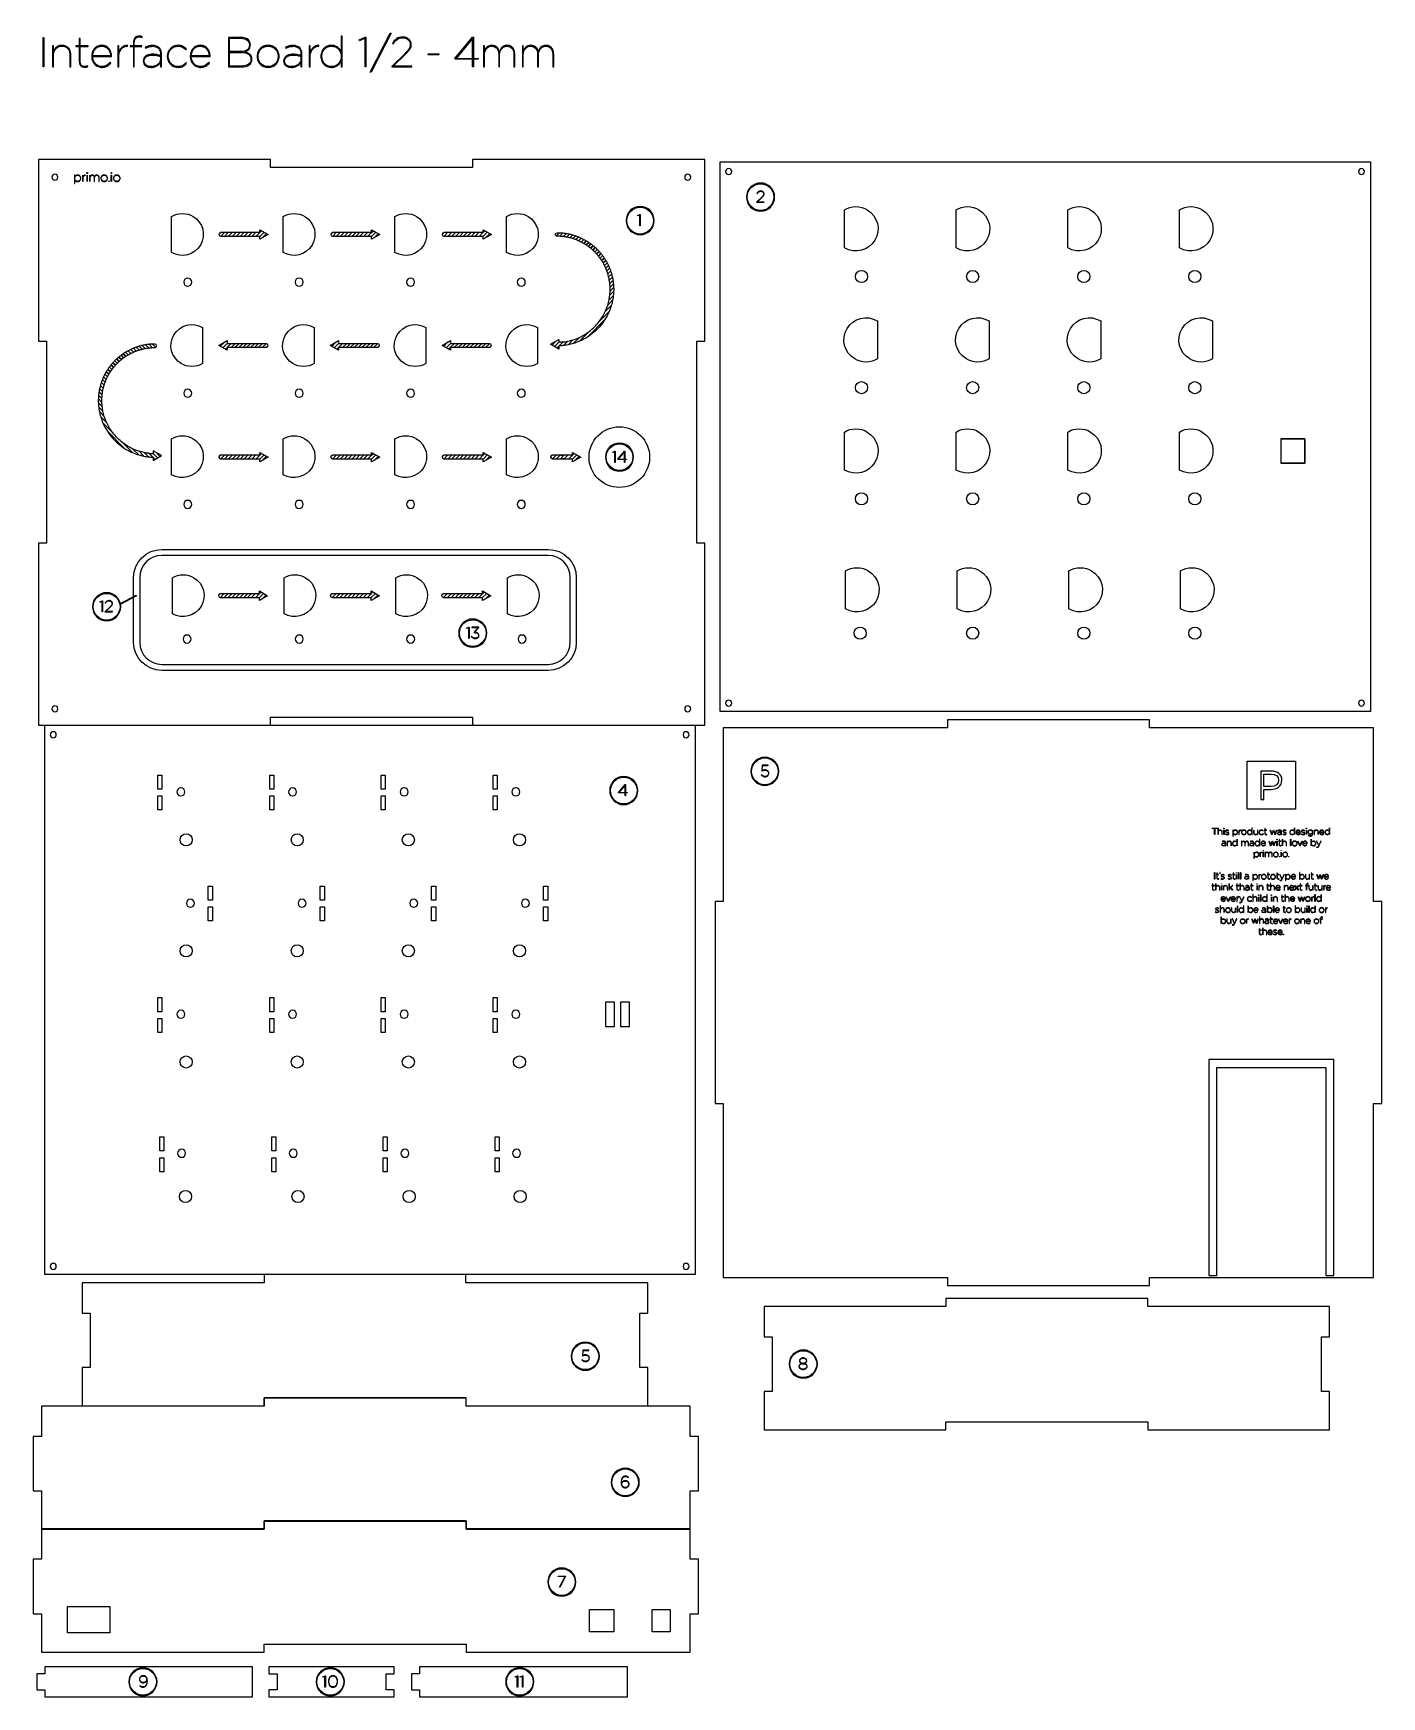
# Model space of a CAD drawing. Extents: x 23 to 691, y -846 to -23.
import ezdxf

# ---------------------------------------------------------------- set-up
doc = ezdxf.new("R2010")
doc.units = 0
doc.header["$MEASUREMENT"] = 0
for name, color, linetype in [('CUT', 7, 'CONTINUOUS'), ('ENGRAVE', 7, 'CONTINUOUS'), ('PART_NUMBER', 7, 'CONTINUOUS')]:
    doc.layers.add(name, color=color, linetype=linetype)

# ---------------------------------------------------------------- blocks, each defined once
blk = doc.blocks.new('BLOCK_4')
at = {"layer": 'CUT', "color": 5}
for points in [[(35.46, -93.85), (35.46, -94.68), (34.79, -95.35), (33.96, -95.35), (33.13, -95.35), (32.46, -94.68), (32.46, -93.85), (32.46, -93.02), (33.13, -92.35), (33.96, -92.35), (34.79, -92.35), (35.46, -93.02), (35.46, -93.85)], [(348.87, -93.85), (348.87, -94.68), (348.19, -95.35), (347.37, -95.35), (346.54, -95.35), (345.87, -94.68), (345.87, -93.85), (345.87, -93.02), (346.54, -92.35), (347.37, -92.35), (348.19, -92.35), (348.87, -93.02), (348.87, -93.85)], [(35.46, -357.09), (35.46, -357.92), (34.79, -358.59), (33.96, -358.59), (33.13, -358.59), (32.46, -357.92), (32.46, -357.09), (32.46, -356.27), (33.13, -355.59), (33.96, -355.59), (34.79, -355.59), (35.46, -356.27), (35.46, -357.09)], [(348.87, -357.09), (348.87, -357.92), (348.19, -358.59), (347.37, -358.59), (346.54, -358.59), (345.87, -357.92), (345.87, -357.09), (345.87, -356.27), (346.54, -355.59), (347.37, -355.59), (348.19, -355.59), (348.87, -356.27), (348.87, -357.09)]]:
    blk.add_open_spline(points, degree=3, knots=[0, 0, 0, 0, 1, 1, 1, 2, 2, 2, 3, 3, 3, 4, 4, 4, 4], dxfattribs=at)
blk = doc.blocks.new('BLOCK_3')
at = {"layer": 'CUT', "color": 5}
blk.add_lwpolyline([(355.9, -175.13), (355.9, -85.08), (240.83, -85.08), (240.83, -89.08), (140.83, -89.08), (140.83, -85.08), (25.77, -85.08), (25.77, -175.13), (29.77, -175.13), (29.77, -275.13), (25.77, -275.13), (25.77, -365.18), (140.83, -365.18), (140.83, -361.18), (240.83, -361.18), (240.83, -365.18), (355.9, -365.18), (355.9, -275.13), (351.9, -275.13), (351.9, -175.13), (355.9, -175.13)], dxfattribs=at)
for points in [[(91.8, -131.12), (96.73, -134.05), (103.09, -132.44), (106.03, -127.51), (108.96, -122.59), (107.34, -116.22), (102.42, -113.29), (99.48, -111.34), (94.74, -111.34), (91.8, -113.29), (91.8, -113.29), (91.8, -131.12), (91.8, -131.12)], [(147.1, -131.12), (152.02, -134.05), (158.39, -132.44), (161.32, -127.51), (164.26, -122.59), (162.64, -116.22), (157.72, -113.29), (154.78, -111.34), (150.04, -111.34), (147.1, -113.29), (147.1, -113.29), (147.1, -131.12), (147.1, -131.12)], [(202.4, -131.12), (207.32, -134.05), (213.69, -132.44), (216.62, -127.51), (219.56, -122.59), (217.94, -116.22), (213.02, -113.29), (210.08, -111.34), (205.34, -111.34), (202.4, -113.29), (202.4, -113.29), (202.4, -131.12), (202.4, -131.12)], [(257.7, -131.12), (262.62, -134.05), (268.99, -132.44), (271.92, -127.51), (274.86, -122.59), (273.24, -116.22), (268.32, -113.29), (265.38, -111.34), (260.64, -111.34), (257.7, -113.29), (257.7, -113.29), (257.7, -131.12), (257.7, -131.12)], [(101.77, -145.83), (101.77, -146.94), (100.87, -147.83), (99.76, -147.83), (98.66, -147.83), (97.77, -146.94), (97.77, -145.83), (97.77, -144.73), (98.66, -143.83), (99.76, -143.83), (100.87, -143.83), (101.77, -144.73), (101.77, -145.83)], [(156.94, -145.83), (156.94, -146.94), (156.05, -147.83), (154.94, -147.83), (153.84, -147.83), (152.94, -146.94), (152.94, -145.83), (152.94, -144.73), (153.84, -143.83), (154.94, -143.83), (156.05, -143.83), (156.94, -144.73), (156.94, -145.83)], [(212.13, -145.83), (212.13, -146.94), (211.23, -147.83), (210.12, -147.83), (209.02, -147.83), (208.12, -146.94), (208.12, -145.83), (208.12, -144.73), (209.02, -143.83), (210.12, -143.83), (211.23, -143.83), (212.13, -144.73), (212.13, -145.83)], [(266.95, -145.83), (266.95, -146.94), (266.06, -147.83), (264.95, -147.83), (263.85, -147.83), (262.95, -146.94), (262.95, -145.83), (262.95, -144.73), (263.85, -143.83), (264.95, -143.83), (266.06, -143.83), (266.95, -144.73), (266.95, -145.83)], [(107.14, -168.31), (102.21, -165.38), (95.85, -167), (92.91, -171.92), (89.98, -176.84), (91.59, -183.21), (96.52, -186.14), (99.46, -188.09), (104.2, -188.09), (107.14, -186.14), (107.14, -186.14), (107.14, -168.31), (107.14, -168.31)], [(162.43, -168.31), (157.51, -165.38), (151.14, -167), (148.21, -171.92), (145.28, -176.84), (146.89, -183.21), (151.82, -186.14), (154.76, -188.09), (159.49, -188.09), (162.44, -186.14), (162.44, -186.14), (162.43, -168.31), (162.43, -168.31)], [(217.73, -168.31), (212.81, -165.38), (206.44, -167), (203.51, -171.92), (200.58, -176.84), (202.19, -183.21), (207.12, -186.14), (210.06, -188.09), (214.79, -188.09), (217.73, -186.14), (217.73, -186.14), (217.73, -168.31), (217.73, -168.31)], [(273.03, -168.31), (268.11, -165.38), (261.74, -167), (258.81, -171.92), (255.88, -176.84), (257.49, -183.21), (262.42, -186.14), (265.36, -188.09), (270.09, -188.09), (273.03, -186.14), (273.03, -186.14), (273.03, -168.31), (273.03, -168.31)], [(101.77, -200.85), (101.77, -201.96), (100.87, -202.85), (99.76, -202.85), (98.66, -202.85), (97.77, -201.96), (97.77, -200.85), (97.77, -199.75), (98.66, -198.85), (99.76, -198.85), (100.87, -198.85), (101.77, -199.75), (101.77, -200.85)], [(156.94, -200.85), (156.94, -201.96), (156.05, -202.85), (154.94, -202.85), (153.84, -202.85), (152.94, -201.96), (152.94, -200.85), (152.94, -199.75), (153.84, -198.85), (154.94, -198.85), (156.05, -198.85), (156.94, -199.75), (156.94, -200.85)], [(212.13, -200.85), (212.13, -201.96), (211.23, -202.85), (210.12, -202.85), (209.02, -202.85), (208.12, -201.96), (208.12, -200.85), (208.12, -199.75), (209.02, -198.85), (210.12, -198.85), (211.23, -198.85), (212.13, -199.75), (212.13, -200.85)], [(266.95, -200.85), (266.95, -201.96), (266.06, -202.85), (264.95, -202.85), (263.85, -202.85), (262.95, -201.96), (262.95, -200.85), (262.95, -199.75), (263.85, -198.85), (264.95, -198.85), (266.06, -198.85), (266.95, -199.75), (266.95, -200.85)], [(91.8, -241.16), (96.73, -244.09), (103.09, -242.48), (106.03, -237.56), (108.96, -232.63), (107.34, -226.27), (102.42, -223.33), (99.48, -221.38), (94.74, -221.38), (91.8, -223.33), (91.8, -223.33), (91.8, -241.16), (91.8, -241.16)], [(147.1, -241.16), (152.02, -244.09), (158.39, -242.48), (161.32, -237.56), (164.26, -232.63), (162.64, -226.27), (157.72, -223.33), (154.78, -221.38), (150.04, -221.38), (147.1, -223.33), (147.1, -223.33), (147.1, -241.16), (147.1, -241.16)], [(202.4, -241.16), (207.32, -244.09), (213.69, -242.48), (216.62, -237.56), (219.56, -232.63), (217.94, -226.27), (213.02, -223.33), (210.08, -221.38), (205.34, -221.38), (202.4, -223.33), (202.4, -223.33), (202.4, -241.16), (202.4, -241.16)], [(257.7, -241.16), (262.62, -244.09), (268.99, -242.48), (271.92, -237.56), (274.86, -232.63), (273.24, -226.27), (268.32, -223.33), (265.38, -221.38), (260.64, -221.38), (257.7, -223.33), (257.7, -223.33), (257.7, -241.16), (257.7, -241.16)], [(101.77, -255.87), (101.77, -256.98), (100.87, -257.87), (99.76, -257.87), (98.66, -257.87), (97.77, -256.98), (97.77, -255.87), (97.77, -254.77), (98.66, -253.87), (99.76, -253.87), (100.87, -253.87), (101.77, -254.77), (101.77, -255.87)], [(156.94, -255.87), (156.94, -256.98), (156.05, -257.87), (154.94, -257.87), (153.84, -257.87), (152.94, -256.98), (152.94, -255.87), (152.94, -254.77), (153.84, -253.87), (154.94, -253.87), (156.05, -253.87), (156.94, -254.77), (156.94, -255.87)], [(212.13, -255.87), (212.13, -256.98), (211.23, -257.87), (210.12, -257.87), (209.02, -257.87), (208.12, -256.98), (208.12, -255.87), (208.12, -254.77), (209.02, -253.87), (210.12, -253.87), (211.23, -253.87), (212.13, -254.77), (212.13, -255.87)], [(266.95, -255.87), (266.95, -256.98), (266.06, -257.87), (264.95, -257.87), (263.85, -257.87), (262.95, -256.98), (262.95, -255.87), (262.95, -254.77), (263.85, -253.87), (264.95, -253.87), (266.06, -253.87), (266.95, -254.77), (266.95, -255.87)]]:
    blk.add_open_spline(points, degree=3, knots=[0, 0, 0, 0, 1, 1, 1, 2, 2, 2, 3, 3, 3, 4, 4, 4, 4], dxfattribs=at)
at = {"layer": 'CUT'}
blk.add_blockref('BLOCK_4', (0, 0), dxfattribs=at)
blk = doc.blocks.new('BLOCK_5')
at = {"layer": 'CUT', "color": 5}
blk.add_open_spline([(328.52, -232.46), (328.52, -224.18), (321.8, -217.46), (313.52, -217.46), (305.23, -217.46), (298.51, -224.18), (298.51, -232.46), (298.51, -240.75), (305.23, -247.47), (313.52, -247.47), (321.8, -247.47), (328.52, -240.75), (328.52, -232.46), (328.52, -232.46), (328.52, -232.46), (328.52, -232.46)], degree=3, knots=[0, 0, 0, 0, 1, 1, 1, 2, 2, 2, 3, 3, 3, 4, 4, 4, 5, 5, 5, 5], dxfattribs=at)
blk = doc.blocks.new('BLOCK_2')
at = {"layer": 'CUT', "color": 5}
for points, knots in [([(278.33, -278.19), (278.33, -278.19), (265.5, -278.19), (265.5, -278.19), (265.5, -278.19), (262.5, -278.19), (262.5, -278.19), (262.5, -278.19), (86.86, -278.19), (86.86, -278.19), (79.21, -278.19), (72.98, -284.42), (72.98, -292.07), (72.98, -292.07), (72.98, -324.21), (72.98, -324.21), (72.98, -331.86), (79.21, -338.09), (86.86, -338.09), (86.86, -338.09), (262.5, -338.09), (262.5, -338.09), (262.5, -338.09), (267.34, -338.09), (267.34, -338.09), (267.34, -338.09), (278.33, -338.09), (278.33, -338.09), (285.98, -338.09), (292.21, -331.86), (292.21, -324.21), (292.21, -324.21), (292.21, -292.07), (292.21, -292.07), (292.21, -284.42), (285.98, -278.19), (278.33, -278.19)], [0, 0, 0, 0, 1, 1, 1, 2, 2, 2, 3, 3, 3, 4, 4, 4, 5, 5, 5, 6, 6, 6, 7, 7, 7, 8, 8, 8, 9, 9, 9, 10, 10, 10, 11, 11, 11, 12, 12, 12, 12]), ([(86.86, -335.09), (80.86, -335.09), (75.98, -330.21), (75.98, -324.21), (75.98, -324.21), (75.98, -292.07), (75.98, -292.07), (75.98, -286.07), (80.86, -281.19), (86.86, -281.19), (86.86, -281.19), (278.33, -281.19), (278.33, -281.19), (284.33, -281.19), (289.21, -286.07), (289.21, -292.07), (289.21, -292.07), (289.21, -324.21), (289.21, -324.21), (289.21, -330.21), (284.33, -335.09), (278.33, -335.09), (278.33, -335.09), (86.86, -335.09), (86.86, -335.09)], [0, 0, 0, 0, 1, 1, 1, 2, 2, 2, 3, 3, 3, 4, 4, 4, 5, 5, 5, 6, 6, 6, 7, 7, 7, 8, 8, 8, 8]), ([(92.2, -310), (97.12, -312.93), (103.48, -311.31), (106.42, -306.39), (109.35, -301.47), (107.74, -295.1), (102.81, -292.17), (99.87, -290.22), (95.14, -290.22), (92.19, -292.17), (92.19, -292.17), (92.2, -310), (92.2, -310)], [0, 0, 0, 0, 1, 1, 1, 2, 2, 2, 3, 3, 3, 4, 4, 4, 4]), ([(147.49, -310), (152.42, -312.93), (158.78, -311.31), (161.72, -306.39), (164.65, -301.47), (163.03, -295.1), (158.11, -292.17), (155.17, -290.22), (150.43, -290.22), (147.49, -292.17), (147.49, -292.17), (147.49, -310), (147.49, -310)], [0, 0, 0, 0, 1, 1, 1, 2, 2, 2, 3, 3, 3, 4, 4, 4, 4]), ([(202.8, -310), (207.72, -312.93), (214.08, -311.31), (217.02, -306.39), (219.95, -301.47), (218.34, -295.1), (213.41, -292.17), (210.47, -290.22), (205.74, -290.22), (202.79, -292.17), (202.79, -292.17), (202.8, -310), (202.8, -310)], [0, 0, 0, 0, 1, 1, 1, 2, 2, 2, 3, 3, 3, 4, 4, 4, 4]), ([(258.09, -310), (263.02, -312.93), (269.38, -311.31), (272.32, -306.39), (275.25, -301.47), (273.63, -295.1), (268.71, -292.17), (265.77, -290.22), (261.03, -290.22), (258.09, -292.17), (258.09, -292.17), (258.09, -310), (258.09, -310)], [0, 0, 0, 0, 1, 1, 1, 2, 2, 2, 3, 3, 3, 4, 4, 4, 4]), ([(101.45, -322.55), (101.45, -323.66), (100.56, -324.55), (99.45, -324.55), (98.35, -324.55), (97.45, -323.66), (97.45, -322.55), (97.45, -321.45), (98.35, -320.55), (99.45, -320.55), (100.56, -320.55), (101.45, -321.45), (101.45, -322.55)], [0, 0, 0, 0, 1, 1, 1, 2, 2, 2, 3, 3, 3, 4, 4, 4, 4]), ([(156.98, -322.55), (156.98, -323.66), (156.09, -324.55), (154.98, -324.55), (153.88, -324.55), (152.98, -323.66), (152.98, -322.55), (152.98, -321.45), (153.88, -320.55), (154.98, -320.55), (156.09, -320.55), (156.98, -321.45), (156.98, -322.55)], [0, 0, 0, 0, 1, 1, 1, 2, 2, 2, 3, 3, 3, 4, 4, 4, 4]), ([(212.16, -322.55), (212.16, -323.66), (211.27, -324.55), (210.16, -324.55), (209.06, -324.55), (208.16, -323.66), (208.16, -322.55), (208.16, -321.45), (209.06, -320.55), (210.16, -320.55), (211.27, -320.55), (212.16, -321.45), (212.16, -322.55)], [0, 0, 0, 0, 1, 1, 1, 2, 2, 2, 3, 3, 3, 4, 4, 4, 4]), ([(267.34, -322.55), (267.34, -323.66), (266.45, -324.55), (265.34, -324.55), (264.24, -324.55), (263.34, -323.66), (263.34, -322.55), (263.34, -321.45), (264.24, -320.55), (265.34, -320.55), (266.45, -320.55), (267.34, -321.45), (267.34, -322.55)], [0, 0, 0, 0, 1, 1, 1, 2, 2, 2, 3, 3, 3, 4, 4, 4, 4])]:
    blk.add_open_spline(points, degree=3, knots=knots, dxfattribs=at)
at = {"layer": 'CUT'}
for name in ['BLOCK_3', 'BLOCK_5']:
    blk.add_blockref(name, (0, 0), dxfattribs=at)
blk = doc.blocks.new('BLOCK_11')
at = {"layer": 'CUT', "color": 5}
for points in [[(306.6, -502.35), (306.6, -514.36), (311.1, -514.36), (311.1, -502.35), (306.6, -502.35)], [(318.6, -502.35), (314.1, -502.35), (314.1, -514.36), (318.6, -514.36), (318.6, -502.35)]]:
    blk.add_lwpolyline(points, dxfattribs=at)
blk = doc.blocks.new('BLOCK_12')
at = {"layer": 'CUT', "color": 5}
blk.add_open_spline([(101.99, -421.94), (101.99, -420.28), (100.65, -418.94), (98.99, -418.94), (97.33, -418.94), (95.99, -420.28), (95.99, -421.94), (95.99, -423.6), (97.33, -424.94), (98.99, -424.94), (100.65, -424.94), (101.99, -423.6), (101.99, -421.94), (101.99, -421.94), (101.99, -421.94), (101.99, -421.94)], degree=3, knots=[0, 0, 0, 0, 1, 1, 1, 2, 2, 2, 3, 3, 3, 4, 4, 4, 5, 5, 5, 5], dxfattribs=at)
blk = doc.blocks.new('BLOCK_13')
at = {"layer": 'CUT', "color": 5}
blk.add_open_spline([(157.01, -421.94), (157.01, -420.28), (155.67, -418.94), (154.01, -418.94), (152.35, -418.94), (151.01, -420.28), (151.01, -421.94), (151.01, -423.6), (152.35, -424.94), (154.01, -424.94), (155.67, -424.94), (157.01, -423.6), (157.01, -421.94), (157.01, -421.94), (157.01, -421.94), (157.01, -421.94)], degree=3, knots=[0, 0, 0, 0, 1, 1, 1, 2, 2, 2, 3, 3, 3, 4, 4, 4, 5, 5, 5, 5], dxfattribs=at)
blk = doc.blocks.new('BLOCK_14')
at = {"layer": 'CUT', "color": 5}
blk.add_open_spline([(212.03, -421.94), (212.03, -420.28), (210.69, -418.94), (209.03, -418.94), (207.38, -418.94), (206.03, -420.28), (206.03, -421.94), (206.03, -423.6), (207.38, -424.94), (209.03, -424.94), (210.69, -424.94), (212.03, -423.6), (212.03, -421.94), (212.03, -421.94), (212.03, -421.94), (212.03, -421.94)], degree=3, knots=[0, 0, 0, 0, 1, 1, 1, 2, 2, 2, 3, 3, 3, 4, 4, 4, 5, 5, 5, 5], dxfattribs=at)
blk = doc.blocks.new('BLOCK_15')
at = {"layer": 'CUT', "color": 5}
blk.add_open_spline([(267.06, -421.94), (267.06, -420.28), (265.71, -418.94), (264.05, -418.94), (262.4, -418.94), (261.05, -420.28), (261.05, -421.94), (261.05, -423.6), (262.4, -424.94), (264.05, -424.94), (265.71, -424.94), (267.06, -423.6), (267.06, -421.94), (267.06, -421.94), (267.06, -421.94), (267.06, -421.94)], degree=3, knots=[0, 0, 0, 0, 1, 1, 1, 2, 2, 2, 3, 3, 3, 4, 4, 4, 5, 5, 5, 5], dxfattribs=at)
blk = doc.blocks.new('BLOCK_16')
at = {"layer": 'CUT', "color": 5}
blk.add_open_spline([(101.99, -476.96), (101.99, -475.3), (100.65, -473.96), (98.99, -473.96), (97.33, -473.96), (95.99, -475.3), (95.99, -476.96), (95.99, -478.62), (97.33, -479.96), (98.99, -479.96), (100.65, -479.96), (101.99, -478.62), (101.99, -476.96), (101.99, -476.96), (101.99, -476.96), (101.99, -476.96)], degree=3, knots=[0, 0, 0, 0, 1, 1, 1, 2, 2, 2, 3, 3, 3, 4, 4, 4, 5, 5, 5, 5], dxfattribs=at)
blk = doc.blocks.new('BLOCK_17')
at = {"layer": 'CUT', "color": 5}
blk.add_open_spline([(157.01, -476.96), (157.01, -475.3), (155.67, -473.96), (154.01, -473.96), (152.35, -473.96), (151.01, -475.3), (151.01, -476.96), (151.01, -478.62), (152.35, -479.96), (154.01, -479.96), (155.67, -479.96), (157.01, -478.62), (157.01, -476.96), (157.01, -476.96), (157.01, -476.96), (157.01, -476.96)], degree=3, knots=[0, 0, 0, 0, 1, 1, 1, 2, 2, 2, 3, 3, 3, 4, 4, 4, 5, 5, 5, 5], dxfattribs=at)
blk = doc.blocks.new('BLOCK_18')
at = {"layer": 'CUT', "color": 5}
blk.add_open_spline([(212.03, -476.96), (212.03, -475.3), (210.69, -473.96), (209.03, -473.96), (207.38, -473.96), (206.03, -475.3), (206.03, -476.96), (206.03, -478.62), (207.38, -479.96), (209.03, -479.96), (210.69, -479.96), (212.03, -478.62), (212.03, -476.96), (212.03, -476.96), (212.03, -476.96), (212.03, -476.96)], degree=3, knots=[0, 0, 0, 0, 1, 1, 1, 2, 2, 2, 3, 3, 3, 4, 4, 4, 5, 5, 5, 5], dxfattribs=at)
blk = doc.blocks.new('BLOCK_19')
at = {"layer": 'CUT', "color": 5}
blk.add_open_spline([(267.06, -476.96), (267.06, -475.3), (265.71, -473.96), (264.05, -473.96), (262.4, -473.96), (261.05, -475.3), (261.05, -476.96), (261.05, -478.62), (262.4, -479.96), (264.05, -479.96), (265.71, -479.96), (267.06, -478.62), (267.06, -476.96), (267.06, -476.96), (267.06, -476.96), (267.06, -476.96)], degree=3, knots=[0, 0, 0, 0, 1, 1, 1, 2, 2, 2, 3, 3, 3, 4, 4, 4, 5, 5, 5, 5], dxfattribs=at)
blk = doc.blocks.new('BLOCK_20')
at = {"layer": 'CUT', "color": 5}
blk.add_open_spline([(101.99, -531.98), (101.99, -530.32), (100.65, -528.98), (98.99, -528.98), (97.33, -528.98), (95.99, -530.32), (95.99, -531.98), (95.99, -533.64), (97.33, -534.98), (98.99, -534.98), (100.65, -534.98), (101.99, -533.64), (101.99, -531.98), (101.99, -531.98), (101.99, -531.98), (101.99, -531.98)], degree=3, knots=[0, 0, 0, 0, 1, 1, 1, 2, 2, 2, 3, 3, 3, 4, 4, 4, 5, 5, 5, 5], dxfattribs=at)
blk = doc.blocks.new('BLOCK_21')
at = {"layer": 'CUT', "color": 5}
blk.add_open_spline([(157.01, -531.98), (157.01, -530.32), (155.67, -528.98), (154.01, -528.98), (152.35, -528.98), (151.01, -530.32), (151.01, -531.98), (151.01, -533.64), (152.35, -534.98), (154.01, -534.98), (155.67, -534.98), (157.01, -533.64), (157.01, -531.98), (157.01, -531.98), (157.01, -531.98), (157.01, -531.98)], degree=3, knots=[0, 0, 0, 0, 1, 1, 1, 2, 2, 2, 3, 3, 3, 4, 4, 4, 5, 5, 5, 5], dxfattribs=at)
blk = doc.blocks.new('BLOCK_22')
at = {"layer": 'CUT', "color": 5}
blk.add_open_spline([(212.03, -531.98), (212.03, -530.32), (210.69, -528.98), (209.03, -528.98), (207.38, -528.98), (206.03, -530.32), (206.03, -531.98), (206.03, -533.64), (207.38, -534.98), (209.03, -534.98), (210.69, -534.98), (212.03, -533.64), (212.03, -531.98), (212.03, -531.98), (212.03, -531.98), (212.03, -531.98)], degree=3, knots=[0, 0, 0, 0, 1, 1, 1, 2, 2, 2, 3, 3, 3, 4, 4, 4, 5, 5, 5, 5], dxfattribs=at)
blk = doc.blocks.new('BLOCK_23')
at = {"layer": 'CUT', "color": 5}
blk.add_open_spline([(267.06, -531.98), (267.06, -530.32), (265.71, -528.98), (264.05, -528.98), (262.4, -528.98), (261.05, -530.32), (261.05, -531.98), (261.05, -533.64), (262.4, -534.98), (264.05, -534.98), (265.71, -534.98), (267.06, -533.64), (267.06, -531.98), (267.06, -531.98), (267.06, -531.98), (267.06, -531.98)], degree=3, knots=[0, 0, 0, 0, 1, 1, 1, 2, 2, 2, 3, 3, 3, 4, 4, 4, 5, 5, 5, 5], dxfattribs=at)
blk = doc.blocks.new('BLOCK_24')
at = {"layer": 'CUT', "color": 5}
blk.add_open_spline([(101.64, -598.59), (101.64, -596.93), (100.3, -595.59), (98.64, -595.59), (96.98, -595.59), (95.64, -596.93), (95.64, -598.59), (95.64, -600.24), (96.98, -601.59), (98.64, -601.59), (100.3, -601.59), (101.64, -600.24), (101.64, -598.59), (101.64, -598.59), (101.64, -598.59), (101.64, -598.59)], degree=3, knots=[0, 0, 0, 0, 1, 1, 1, 2, 2, 2, 3, 3, 3, 4, 4, 4, 5, 5, 5, 5], dxfattribs=at)
blk = doc.blocks.new('BLOCK_25')
at = {"layer": 'CUT', "color": 5}
blk.add_open_spline([(157.37, -598.59), (157.37, -596.93), (156.02, -595.59), (154.36, -595.59), (152.71, -595.59), (151.36, -596.93), (151.36, -598.59), (151.36, -600.24), (152.71, -601.59), (154.36, -601.59), (156.02, -601.59), (157.37, -600.24), (157.37, -598.59), (157.37, -598.59), (157.37, -598.59), (157.37, -598.59)], degree=3, knots=[0, 0, 0, 0, 1, 1, 1, 2, 2, 2, 3, 3, 3, 4, 4, 4, 5, 5, 5, 5], dxfattribs=at)
blk = doc.blocks.new('BLOCK_26')
at = {"layer": 'CUT', "color": 5}
blk.add_open_spline([(212.39, -598.59), (212.39, -596.93), (211.04, -595.59), (209.39, -595.59), (207.73, -595.59), (206.38, -596.93), (206.38, -598.59), (206.38, -600.24), (207.73, -601.59), (209.39, -601.59), (211.04, -601.59), (212.39, -600.24), (212.39, -598.59), (212.39, -598.59), (212.39, -598.59), (212.39, -598.59)], degree=3, knots=[0, 0, 0, 0, 1, 1, 1, 2, 2, 2, 3, 3, 3, 4, 4, 4, 5, 5, 5, 5], dxfattribs=at)
blk = doc.blocks.new('BLOCK_27')
at = {"layer": 'CUT', "color": 5}
blk.add_open_spline([(267.41, -598.59), (267.41, -596.93), (266.06, -595.59), (264.41, -595.59), (262.75, -595.59), (261.41, -596.93), (261.41, -598.59), (261.41, -600.24), (262.75, -601.59), (264.41, -601.59), (266.06, -601.59), (267.41, -600.24), (267.41, -598.59), (267.41, -598.59), (267.41, -598.59), (267.41, -598.59)], degree=3, knots=[0, 0, 0, 0, 1, 1, 1, 2, 2, 2, 3, 3, 3, 4, 4, 4, 5, 5, 5, 5], dxfattribs=at)
blk = doc.blocks.new('BLOCK_10')
at = {"layer": 'CUT'}
for name in ['BLOCK_12', 'BLOCK_13', 'BLOCK_14', 'BLOCK_15', 'BLOCK_16', 'BLOCK_17', 'BLOCK_18', 'BLOCK_19', 'BLOCK_11', 'BLOCK_20', 'BLOCK_21', 'BLOCK_22', 'BLOCK_23', 'BLOCK_24', 'BLOCK_25', 'BLOCK_26', 'BLOCK_27']:
    blk.add_blockref(name, (0, 0), dxfattribs=at)
blk = doc.blocks.new('BLOCK_9')
at = {"layer": 'CUT'}
blk.add_blockref('BLOCK_10', (0, 0), dxfattribs=at)
blk = doc.blocks.new('BLOCK_29')
at = {"layer": 'CUT', "color": 5}
for points in [[(34.68, -369.95), (34.68, -370.78), (34.01, -371.45), (33.18, -371.45), (32.36, -371.45), (31.68, -370.78), (31.68, -369.95), (31.68, -369.12), (32.36, -368.45), (33.18, -368.45), (34.01, -368.45), (34.68, -369.12), (34.68, -369.95)], [(348.09, -369.95), (348.09, -370.78), (347.42, -371.45), (346.59, -371.45), (345.76, -371.45), (345.09, -370.78), (345.09, -369.95), (345.09, -369.12), (345.76, -368.45), (346.59, -368.45), (347.42, -368.45), (348.09, -369.12), (348.09, -369.95)], [(34.68, -633.19), (34.68, -634.02), (34.01, -634.69), (33.18, -634.69), (32.36, -634.69), (31.68, -634.02), (31.68, -633.19), (31.68, -632.37), (32.36, -631.69), (33.18, -631.69), (34.01, -631.69), (34.68, -632.37), (34.68, -633.19)], [(348.09, -633.19), (348.09, -634.02), (347.42, -634.69), (346.59, -634.69), (345.76, -634.69), (345.09, -634.02), (345.09, -633.19), (345.09, -632.37), (345.76, -631.69), (346.59, -631.69), (347.42, -631.69), (348.09, -632.37), (348.09, -633.19)]]:
    blk.add_open_spline(points, degree=3, knots=[0, 0, 0, 0, 1, 1, 1, 2, 2, 2, 3, 3, 3, 4, 4, 4, 4], dxfattribs=at)
blk = doc.blocks.new('BLOCK_28')
at = {"layer": 'CUT'}
blk.add_blockref('BLOCK_29', (0, 0), dxfattribs=at)
blk = doc.blocks.new('BLOCK_8')
at = {"layer": 'CUT'}
for name in ['BLOCK_28', 'BLOCK_9']:
    blk.add_blockref(name, (0, 0), dxfattribs=at)
blk = doc.blocks.new('BLOCK_7')
at = {"layer": 'CUT', "color": 5}
for points in [[(351.12, -637.29), (29, -637.29), (29, -365.18), (351.12, -365.18), (351.12, -637.29)], [(86.95, -396.88), (84.89, -396.88), (84.89, -389.88), (86.95, -389.88), (86.95, -396.88)], [(142.43, -396.88), (140.37, -396.88), (140.37, -389.88), (142.43, -389.88), (142.43, -396.88)], [(197.55, -396.88), (195.49, -396.88), (195.49, -389.88), (197.55, -389.88), (197.55, -396.88)], [(253.03, -396.88), (250.97, -396.88), (250.97, -389.88), (253.03, -389.88), (253.03, -396.88)], [(86.95, -407.19), (84.89, -407.19), (84.89, -400.19), (86.95, -400.19), (86.95, -407.19)], [(142.43, -407.19), (140.37, -407.19), (140.37, -400.19), (142.43, -400.19), (142.43, -407.19)], [(197.55, -407.19), (195.49, -407.19), (195.49, -400.19), (197.55, -400.19), (197.55, -407.19)], [(253.03, -407.19), (250.97, -407.19), (250.97, -400.19), (253.03, -400.19), (253.03, -407.19)], [(112, -451.85), (109.94, -451.85), (109.94, -444.85), (112, -444.85), (112, -451.85)], [(167.48, -451.85), (165.42, -451.85), (165.42, -444.85), (167.48, -444.85), (167.48, -451.85)], [(222.59, -451.85), (220.54, -451.85), (220.54, -444.85), (222.59, -444.85), (222.59, -451.85)], [(278.07, -451.85), (276.02, -451.85), (276.02, -444.85), (278.07, -444.85), (278.07, -451.85)], [(112, -462.16), (109.94, -462.16), (109.94, -455.16), (112, -455.16), (112, -462.16)], [(167.48, -462.16), (165.42, -462.16), (165.42, -455.16), (167.48, -455.16), (167.48, -462.16)], [(222.59, -462.16), (220.54, -462.16), (220.54, -455.16), (222.59, -455.16), (222.59, -462.16)], [(278.07, -462.16), (276.02, -462.16), (276.02, -455.16), (278.07, -455.16), (278.07, -462.16)], [(86.95, -507.12), (84.89, -507.12), (84.89, -500.12), (86.95, -500.12), (86.95, -507.12)], [(142.43, -507.12), (140.37, -507.12), (140.37, -500.12), (142.43, -500.12), (142.43, -507.12)], [(197.55, -507.12), (195.49, -507.12), (195.49, -500.12), (197.55, -500.12), (197.55, -507.12)], [(253.03, -507.12), (250.97, -507.12), (250.97, -500.12), (253.03, -500.12), (253.03, -507.12)], [(86.95, -517.42), (84.89, -517.42), (84.89, -510.42), (86.95, -510.42), (86.95, -517.42)], [(142.43, -517.42), (140.37, -517.42), (140.37, -510.42), (142.43, -510.42), (142.43, -517.42)], [(197.55, -517.42), (195.49, -517.42), (195.49, -510.42), (197.55, -510.42), (197.55, -517.42)], [(253.03, -517.42), (250.97, -517.42), (250.97, -510.42), (253.03, -510.42), (253.03, -517.42)], [(87.96, -576.05), (85.9, -576.05), (85.9, -569.05), (87.96, -569.05), (87.96, -576.05)], [(143.44, -576.05), (141.38, -576.05), (141.38, -569.05), (143.44, -569.05), (143.44, -576.05)], [(198.56, -576.05), (196.5, -576.05), (196.5, -569.05), (198.56, -569.05), (198.56, -576.05)], [(254.04, -576.05), (251.98, -576.05), (251.98, -569.05), (254.04, -569.05), (254.04, -576.05)], [(87.96, -586.36), (85.9, -586.36), (85.9, -579.36), (87.96, -579.36), (87.96, -586.36)], [(143.44, -586.36), (141.38, -586.36), (141.38, -579.36), (143.44, -579.36), (143.44, -586.36)], [(198.56, -586.36), (196.5, -586.36), (196.5, -579.36), (198.56, -579.36), (198.56, -586.36)], [(254.04, -586.36), (251.98, -586.36), (251.98, -579.36), (254.04, -579.36), (254.04, -586.36)]]:
    blk.add_lwpolyline(points, dxfattribs=at)
at = {"layer": 'CUT'}
blk.add_blockref('BLOCK_8', (0, 0), dxfattribs=at)
blk = doc.blocks.new('BLOCK_31')
at = {"layer": 'CUT', "color": 5}
blk.add_open_spline([(98.36, -398.25), (98.36, -399.36), (97.46, -400.25), (96.36, -400.25), (95.25, -400.25), (94.36, -399.36), (94.36, -398.25), (94.36, -397.15), (95.25, -396.25), (96.36, -396.25), (97.46, -396.25), (98.36, -397.15), (98.36, -398.25)], degree=3, knots=[0, 0, 0, 0, 1, 1, 1, 2, 2, 2, 3, 3, 3, 4, 4, 4, 4], dxfattribs=at)
blk = doc.blocks.new('BLOCK_32')
at = {"layer": 'CUT', "color": 5}
blk.add_open_spline([(153.66, -398.25), (153.66, -399.36), (152.76, -400.25), (151.66, -400.25), (150.55, -400.25), (149.66, -399.36), (149.66, -398.25), (149.66, -397.15), (150.55, -396.25), (151.66, -396.25), (152.76, -396.25), (153.66, -397.15), (153.66, -398.25)], degree=3, knots=[0, 0, 0, 0, 1, 1, 1, 2, 2, 2, 3, 3, 3, 4, 4, 4, 4], dxfattribs=at)
blk = doc.blocks.new('BLOCK_33')
at = {"layer": 'CUT', "color": 5}
blk.add_open_spline([(208.96, -398.25), (208.96, -399.36), (208.06, -400.25), (206.96, -400.25), (205.85, -400.25), (204.96, -399.36), (204.96, -398.25), (204.96, -397.15), (205.85, -396.25), (206.96, -396.25), (208.06, -396.25), (208.96, -397.15), (208.96, -398.25)], degree=3, knots=[0, 0, 0, 0, 1, 1, 1, 2, 2, 2, 3, 3, 3, 4, 4, 4, 4], dxfattribs=at)
blk = doc.blocks.new('BLOCK_34')
at = {"layer": 'CUT', "color": 5}
blk.add_open_spline([(264.26, -398.25), (264.26, -399.36), (263.36, -400.25), (262.26, -400.25), (261.15, -400.25), (260.26, -399.36), (260.26, -398.25), (260.26, -397.15), (261.15, -396.25), (262.26, -396.25), (263.36, -396.25), (264.26, -397.15), (264.26, -398.25)], degree=3, knots=[0, 0, 0, 0, 1, 1, 1, 2, 2, 2, 3, 3, 3, 4, 4, 4, 4], dxfattribs=at)
blk = doc.blocks.new('BLOCK_30')
at = {"layer": 'CUT'}
for name in ['BLOCK_31', 'BLOCK_32', 'BLOCK_33', 'BLOCK_34']:
    blk.add_blockref(name, (0, 0), dxfattribs=at)
blk = doc.blocks.new('BLOCK_36')
at = {"layer": 'CUT', "color": 5}
blk.add_open_spline([(98.36, -508.35), (98.36, -509.46), (97.46, -510.35), (96.36, -510.35), (95.25, -510.35), (94.36, -509.46), (94.36, -508.35), (94.36, -507.25), (95.25, -506.35), (96.36, -506.35), (97.46, -506.35), (98.36, -507.25), (98.36, -508.35)], degree=3, knots=[0, 0, 0, 0, 1, 1, 1, 2, 2, 2, 3, 3, 3, 4, 4, 4, 4], dxfattribs=at)
blk = doc.blocks.new('BLOCK_37')
at = {"layer": 'CUT', "color": 5}
blk.add_open_spline([(153.66, -508.35), (153.66, -509.46), (152.76, -510.35), (151.66, -510.35), (150.55, -510.35), (149.66, -509.46), (149.66, -508.35), (149.66, -507.25), (150.55, -506.35), (151.66, -506.35), (152.76, -506.35), (153.66, -507.25), (153.66, -508.35)], degree=3, knots=[0, 0, 0, 0, 1, 1, 1, 2, 2, 2, 3, 3, 3, 4, 4, 4, 4], dxfattribs=at)
blk = doc.blocks.new('BLOCK_38')
at = {"layer": 'CUT', "color": 5}
blk.add_open_spline([(208.96, -508.35), (208.96, -509.46), (208.06, -510.35), (206.96, -510.35), (205.85, -510.35), (204.96, -509.46), (204.96, -508.35), (204.96, -507.25), (205.85, -506.35), (206.96, -506.35), (208.06, -506.35), (208.96, -507.25), (208.96, -508.35)], degree=3, knots=[0, 0, 0, 0, 1, 1, 1, 2, 2, 2, 3, 3, 3, 4, 4, 4, 4], dxfattribs=at)
blk = doc.blocks.new('BLOCK_39')
at = {"layer": 'CUT', "color": 5}
blk.add_open_spline([(264.26, -508.35), (264.26, -509.46), (263.36, -510.35), (262.26, -510.35), (261.15, -510.35), (260.26, -509.46), (260.26, -508.35), (260.26, -507.25), (261.15, -506.35), (262.26, -506.35), (263.36, -506.35), (264.26, -507.25), (264.26, -508.35)], degree=3, knots=[0, 0, 0, 0, 1, 1, 1, 2, 2, 2, 3, 3, 3, 4, 4, 4, 4], dxfattribs=at)
blk = doc.blocks.new('BLOCK_35')
at = {"layer": 'CUT'}
for name in ['BLOCK_36', 'BLOCK_37', 'BLOCK_38', 'BLOCK_39']:
    blk.add_blockref(name, (0, 0), dxfattribs=at)
blk = doc.blocks.new('BLOCK_41')
at = {"layer": 'CUT', "color": 5}
blk.add_open_spline([(264.99, -453.38), (264.99, -452.28), (265.89, -451.38), (266.99, -451.38), (268.1, -451.38), (268.99, -452.28), (268.99, -453.38), (268.99, -454.49), (268.1, -455.38), (266.99, -455.38), (265.89, -455.38), (264.99, -454.49), (264.99, -453.38)], degree=3, knots=[0, 0, 0, 0, 1, 1, 1, 2, 2, 2, 3, 3, 3, 4, 4, 4, 4], dxfattribs=at)
blk = doc.blocks.new('BLOCK_42')
at = {"layer": 'CUT', "color": 5}
blk.add_open_spline([(209.69, -453.38), (209.69, -452.28), (210.59, -451.38), (211.69, -451.38), (212.8, -451.38), (213.69, -452.28), (213.69, -453.38), (213.69, -454.49), (212.8, -455.38), (211.69, -455.38), (210.59, -455.38), (209.69, -454.49), (209.69, -453.38)], degree=3, knots=[0, 0, 0, 0, 1, 1, 1, 2, 2, 2, 3, 3, 3, 4, 4, 4, 4], dxfattribs=at)
blk = doc.blocks.new('BLOCK_43')
at = {"layer": 'CUT', "color": 5}
blk.add_open_spline([(154.39, -453.38), (154.39, -452.28), (155.29, -451.38), (156.39, -451.38), (157.5, -451.38), (158.39, -452.28), (158.39, -453.38), (158.39, -454.49), (157.5, -455.38), (156.39, -455.38), (155.29, -455.38), (154.39, -454.49), (154.39, -453.38)], degree=3, knots=[0, 0, 0, 0, 1, 1, 1, 2, 2, 2, 3, 3, 3, 4, 4, 4, 4], dxfattribs=at)
blk = doc.blocks.new('BLOCK_44')
at = {"layer": 'CUT', "color": 5}
blk.add_open_spline([(99.09, -453.38), (99.09, -452.28), (99.99, -451.38), (101.09, -451.38), (102.2, -451.38), (103.09, -452.28), (103.09, -453.38), (103.09, -454.49), (102.2, -455.38), (101.09, -455.38), (99.99, -455.38), (99.09, -454.49), (99.09, -453.38)], degree=3, knots=[0, 0, 0, 0, 1, 1, 1, 2, 2, 2, 3, 3, 3, 4, 4, 4, 4], dxfattribs=at)
blk = doc.blocks.new('BLOCK_40')
at = {"layer": 'CUT'}
for name in ['BLOCK_44', 'BLOCK_43', 'BLOCK_42', 'BLOCK_41']:
    blk.add_blockref(name, (0, 0), dxfattribs=at)
blk = doc.blocks.new('BLOCK_46')
at = {"layer": 'CUT', "color": 5}
blk.add_open_spline([(98.72, -577.19), (98.72, -578.29), (97.83, -579.19), (96.72, -579.19), (95.62, -579.19), (94.72, -578.29), (94.72, -577.19), (94.72, -576.08), (95.62, -575.19), (96.72, -575.19), (97.83, -575.19), (98.72, -576.08), (98.72, -577.19)], degree=3, knots=[0, 0, 0, 0, 1, 1, 1, 2, 2, 2, 3, 3, 3, 4, 4, 4, 4], dxfattribs=at)
blk = doc.blocks.new('BLOCK_47')
at = {"layer": 'CUT', "color": 5}
blk.add_open_spline([(154.02, -577.19), (154.02, -578.29), (153.13, -579.19), (152.02, -579.19), (150.92, -579.19), (150.02, -578.29), (150.02, -577.19), (150.02, -576.08), (150.92, -575.19), (152.02, -575.19), (153.13, -575.19), (154.02, -576.08), (154.02, -577.19)], degree=3, knots=[0, 0, 0, 0, 1, 1, 1, 2, 2, 2, 3, 3, 3, 4, 4, 4, 4], dxfattribs=at)
blk = doc.blocks.new('BLOCK_48')
at = {"layer": 'CUT', "color": 5}
blk.add_open_spline([(209.32, -577.19), (209.32, -578.29), (208.43, -579.19), (207.32, -579.19), (206.22, -579.19), (205.32, -578.29), (205.32, -577.19), (205.32, -576.08), (206.22, -575.19), (207.32, -575.19), (208.43, -575.19), (209.32, -576.08), (209.32, -577.19)], degree=3, knots=[0, 0, 0, 0, 1, 1, 1, 2, 2, 2, 3, 3, 3, 4, 4, 4, 4], dxfattribs=at)
blk = doc.blocks.new('BLOCK_49')
at = {"layer": 'CUT', "color": 5}
blk.add_open_spline([(264.62, -577.19), (264.62, -578.29), (263.73, -579.19), (262.62, -579.19), (261.52, -579.19), (260.62, -578.29), (260.62, -577.19), (260.62, -576.08), (261.52, -575.19), (262.62, -575.19), (263.73, -575.19), (264.62, -576.08), (264.62, -577.19)], degree=3, knots=[0, 0, 0, 0, 1, 1, 1, 2, 2, 2, 3, 3, 3, 4, 4, 4, 4], dxfattribs=at)
blk = doc.blocks.new('BLOCK_45')
at = {"layer": 'CUT'}
for name in ['BLOCK_46', 'BLOCK_47', 'BLOCK_48', 'BLOCK_49']:
    blk.add_blockref(name, (0, 0), dxfattribs=at)
blk = doc.blocks.new('BLOCK_6')
at = {"layer": 'CUT'}
for name in ['BLOCK_7', 'BLOCK_30', 'BLOCK_40', 'BLOCK_35', 'BLOCK_45']:
    blk.add_blockref(name, (0, 0), dxfattribs=at)
blk = doc.blocks.new('BLOCK_53')
at = {"layer": 'CUT', "color": 5}
blk.add_lwpolyline([(641.08, -223.45), (653.08, -223.45)], dxfattribs=at)
blk = doc.blocks.new('BLOCK_54')
at = {"layer": 'CUT', "color": 5}
blk.add_lwpolyline([(641.08, -223.45), (641.08, -235.45)], dxfattribs=at)
blk = doc.blocks.new('BLOCK_55')
at = {"layer": 'CUT', "color": 5}
blk.add_lwpolyline([(653.08, -223.45), (641.08, -223.45)], dxfattribs=at)
blk = doc.blocks.new('BLOCK_56')
at = {"layer": 'CUT', "color": 5}
blk.add_lwpolyline([(653.08, -235.45), (653.08, -223.45)], dxfattribs=at)
blk = doc.blocks.new('BLOCK_57')
at = {"layer": 'CUT', "color": 5}
blk.add_lwpolyline([(641.08, -235.45), (653.08, -235.45)], dxfattribs=at)
blk = doc.blocks.new('BLOCK_58')
at = {"layer": 'CUT', "color": 5}
blk.add_lwpolyline([(653.08, -223.45), (653.08, -235.45)], dxfattribs=at)
blk = doc.blocks.new('BLOCK_59')
at = {"layer": 'CUT', "color": 5}
blk.add_lwpolyline([(653.08, -235.45), (641.08, -235.45)], dxfattribs=at)
blk = doc.blocks.new('BLOCK_60')
at = {"layer": 'CUT', "color": 5}
blk.add_open_spline([(436.47, -143.05), (436.47, -141.4), (435.13, -140.05), (433.47, -140.05), (431.82, -140.05), (430.47, -141.4), (430.47, -143.05), (430.47, -144.71), (431.82, -146.06), (433.47, -146.06), (435.13, -146.06), (436.47, -144.71), (436.47, -143.05), (436.47, -143.05), (436.47, -143.05), (436.47, -143.05)], degree=3, knots=[0, 0, 0, 0, 1, 1, 1, 2, 2, 2, 3, 3, 3, 4, 4, 4, 5, 5, 5, 5], dxfattribs=at)
blk = doc.blocks.new('BLOCK_61')
at = {"layer": 'CUT', "color": 5}
blk.add_open_spline([(491.5, -143.05), (491.5, -141.4), (490.15, -140.05), (488.49, -140.05), (486.84, -140.05), (485.49, -141.4), (485.49, -143.05), (485.49, -144.71), (486.84, -146.06), (488.49, -146.06), (490.15, -146.06), (491.5, -144.71), (491.5, -143.05), (491.5, -143.05), (491.5, -143.05), (491.5, -143.05)], degree=3, knots=[0, 0, 0, 0, 1, 1, 1, 2, 2, 2, 3, 3, 3, 4, 4, 4, 5, 5, 5, 5], dxfattribs=at)
blk = doc.blocks.new('BLOCK_62')
at = {"layer": 'CUT', "color": 5}
blk.add_open_spline([(546.52, -143.05), (546.52, -141.4), (545.17, -140.05), (543.51, -140.05), (541.86, -140.05), (540.51, -141.4), (540.51, -143.05), (540.51, -144.71), (541.86, -146.06), (543.51, -146.06), (545.17, -146.06), (546.52, -144.71), (546.52, -143.05), (546.52, -143.05), (546.52, -143.05), (546.52, -143.05)], degree=3, knots=[0, 0, 0, 0, 1, 1, 1, 2, 2, 2, 3, 3, 3, 4, 4, 4, 5, 5, 5, 5], dxfattribs=at)
blk = doc.blocks.new('BLOCK_63')
at = {"layer": 'CUT', "color": 5}
blk.add_open_spline([(601.54, -143.05), (601.54, -141.4), (600.19, -140.05), (598.54, -140.05), (596.88, -140.05), (595.53, -141.4), (595.53, -143.05), (595.53, -144.71), (596.88, -146.06), (598.54, -146.06), (600.19, -146.06), (601.54, -144.71), (601.54, -143.05), (601.54, -143.05), (601.54, -143.05), (601.54, -143.05)], degree=3, knots=[0, 0, 0, 0, 1, 1, 1, 2, 2, 2, 3, 3, 3, 4, 4, 4, 5, 5, 5, 5], dxfattribs=at)
blk = doc.blocks.new('BLOCK_64')
at = {"layer": 'CUT', "color": 5}
blk.add_open_spline([(436.47, -198.07), (436.47, -196.42), (435.13, -195.07), (433.47, -195.07), (431.82, -195.07), (430.47, -196.42), (430.47, -198.07), (430.47, -199.73), (431.82, -201.08), (433.47, -201.08), (435.13, -201.08), (436.47, -199.73), (436.47, -198.07), (436.47, -198.07), (436.47, -198.07), (436.47, -198.07)], degree=3, knots=[0, 0, 0, 0, 1, 1, 1, 2, 2, 2, 3, 3, 3, 4, 4, 4, 5, 5, 5, 5], dxfattribs=at)
blk = doc.blocks.new('BLOCK_65')
at = {"layer": 'CUT', "color": 5}
blk.add_open_spline([(491.5, -198.07), (491.5, -196.42), (490.15, -195.07), (488.49, -195.07), (486.84, -195.07), (485.49, -196.42), (485.49, -198.07), (485.49, -199.73), (486.84, -201.08), (488.49, -201.08), (490.15, -201.08), (491.5, -199.73), (491.5, -198.07), (491.5, -198.07), (491.5, -198.07), (491.5, -198.07)], degree=3, knots=[0, 0, 0, 0, 1, 1, 1, 2, 2, 2, 3, 3, 3, 4, 4, 4, 5, 5, 5, 5], dxfattribs=at)
blk = doc.blocks.new('BLOCK_66')
at = {"layer": 'CUT', "color": 5}
blk.add_open_spline([(546.52, -198.07), (546.52, -196.42), (545.17, -195.07), (543.51, -195.07), (541.86, -195.07), (540.51, -196.42), (540.51, -198.07), (540.51, -199.73), (541.86, -201.08), (543.51, -201.08), (545.17, -201.08), (546.52, -199.73), (546.52, -198.07), (546.52, -198.07), (546.52, -198.07), (546.52, -198.07)], degree=3, knots=[0, 0, 0, 0, 1, 1, 1, 2, 2, 2, 3, 3, 3, 4, 4, 4, 5, 5, 5, 5], dxfattribs=at)
blk = doc.blocks.new('BLOCK_67')
at = {"layer": 'CUT', "color": 5}
blk.add_open_spline([(601.54, -198.07), (601.54, -196.42), (600.19, -195.07), (598.54, -195.07), (596.88, -195.07), (595.53, -196.42), (595.53, -198.07), (595.53, -199.73), (596.88, -201.08), (598.54, -201.08), (600.19, -201.08), (601.54, -199.73), (601.54, -198.07), (601.54, -198.07), (601.54, -198.07), (601.54, -198.07)], degree=3, knots=[0, 0, 0, 0, 1, 1, 1, 2, 2, 2, 3, 3, 3, 4, 4, 4, 5, 5, 5, 5], dxfattribs=at)
blk = doc.blocks.new('BLOCK_68')
at = {"layer": 'CUT', "color": 5}
blk.add_open_spline([(436.47, -253.1), (436.47, -251.44), (435.13, -250.09), (433.47, -250.09), (431.82, -250.09), (430.47, -251.44), (430.47, -253.1), (430.47, -254.75), (431.82, -256.1), (433.47, -256.1), (435.13, -256.1), (436.47, -254.75), (436.47, -253.1), (436.47, -253.1), (436.47, -253.1), (436.47, -253.1)], degree=3, knots=[0, 0, 0, 0, 1, 1, 1, 2, 2, 2, 3, 3, 3, 4, 4, 4, 5, 5, 5, 5], dxfattribs=at)
blk = doc.blocks.new('BLOCK_69')
at = {"layer": 'CUT', "color": 5}
blk.add_open_spline([(491.5, -253.1), (491.5, -251.44), (490.15, -250.09), (488.49, -250.09), (486.84, -250.09), (485.49, -251.44), (485.49, -253.1), (485.49, -254.75), (486.84, -256.1), (488.49, -256.1), (490.15, -256.1), (491.5, -254.75), (491.5, -253.1), (491.5, -253.1), (491.5, -253.1), (491.5, -253.1)], degree=3, knots=[0, 0, 0, 0, 1, 1, 1, 2, 2, 2, 3, 3, 3, 4, 4, 4, 5, 5, 5, 5], dxfattribs=at)
blk = doc.blocks.new('BLOCK_70')
at = {"layer": 'CUT', "color": 5}
blk.add_open_spline([(546.52, -253.1), (546.52, -251.44), (545.17, -250.09), (543.51, -250.09), (541.86, -250.09), (540.51, -251.44), (540.51, -253.1), (540.51, -254.75), (541.86, -256.1), (543.51, -256.1), (545.17, -256.1), (546.52, -254.75), (546.52, -253.1), (546.52, -253.1), (546.52, -253.1), (546.52, -253.1)], degree=3, knots=[0, 0, 0, 0, 1, 1, 1, 2, 2, 2, 3, 3, 3, 4, 4, 4, 5, 5, 5, 5], dxfattribs=at)
blk = doc.blocks.new('BLOCK_71')
at = {"layer": 'CUT', "color": 5}
blk.add_open_spline([(601.54, -253.1), (601.54, -251.44), (600.19, -250.09), (598.54, -250.09), (596.88, -250.09), (595.53, -251.44), (595.53, -253.1), (595.53, -254.75), (596.88, -256.1), (598.54, -256.1), (600.19, -256.1), (601.54, -254.75), (601.54, -253.1), (601.54, -253.1), (601.54, -253.1), (601.54, -253.1)], degree=3, knots=[0, 0, 0, 0, 1, 1, 1, 2, 2, 2, 3, 3, 3, 4, 4, 4, 5, 5, 5, 5], dxfattribs=at)
blk = doc.blocks.new('BLOCK_72')
at = {"layer": 'CUT', "color": 5}
blk.add_open_spline([(435.77, -319.68), (435.77, -318.03), (434.43, -316.68), (432.77, -316.68), (431.11, -316.68), (429.77, -318.03), (429.77, -319.68), (429.77, -321.34), (431.11, -322.68), (432.77, -322.68), (434.43, -322.68), (435.77, -321.34), (435.77, -319.68), (435.77, -319.68), (435.77, -319.68), (435.77, -319.68)], degree=3, knots=[0, 0, 0, 0, 1, 1, 1, 2, 2, 2, 3, 3, 3, 4, 4, 4, 5, 5, 5, 5], dxfattribs=at)
blk = doc.blocks.new('BLOCK_73')
at = {"layer": 'CUT', "color": 5}
blk.add_open_spline([(491.5, -319.68), (491.5, -318.03), (490.15, -316.68), (488.49, -316.68), (486.84, -316.68), (485.49, -318.03), (485.49, -319.68), (485.49, -321.34), (486.84, -322.68), (488.49, -322.68), (490.15, -322.68), (491.5, -321.34), (491.5, -319.68), (491.5, -319.68), (491.5, -319.68), (491.5, -319.68)], degree=3, knots=[0, 0, 0, 0, 1, 1, 1, 2, 2, 2, 3, 3, 3, 4, 4, 4, 5, 5, 5, 5], dxfattribs=at)
blk = doc.blocks.new('BLOCK_74')
at = {"layer": 'CUT', "color": 5}
blk.add_open_spline([(546.52, -319.68), (546.52, -318.03), (545.17, -316.68), (543.51, -316.68), (541.86, -316.68), (540.51, -318.03), (540.51, -319.68), (540.51, -321.34), (541.86, -322.68), (543.51, -322.68), (545.17, -322.68), (546.52, -321.34), (546.52, -319.68), (546.52, -319.68), (546.52, -319.68), (546.52, -319.68)], degree=3, knots=[0, 0, 0, 0, 1, 1, 1, 2, 2, 2, 3, 3, 3, 4, 4, 4, 5, 5, 5, 5], dxfattribs=at)
blk = doc.blocks.new('BLOCK_75')
at = {"layer": 'CUT', "color": 5}
blk.add_open_spline([(601.54, -319.68), (601.54, -318.03), (600.19, -316.68), (598.54, -316.68), (596.88, -316.68), (595.53, -318.03), (595.53, -319.68), (595.53, -321.34), (596.88, -322.68), (598.54, -322.68), (600.19, -322.68), (601.54, -321.34), (601.54, -319.68), (601.54, -319.68), (601.54, -319.68), (601.54, -319.68)], degree=3, knots=[0, 0, 0, 0, 1, 1, 1, 2, 2, 2, 3, 3, 3, 4, 4, 4, 5, 5, 5, 5], dxfattribs=at)
blk = doc.blocks.new('BLOCK_52')
at = {"layer": 'CUT', "color": 5}
for points in [[(425.07, -128.82), (430.27, -131.92), (437, -130.22), (440.09, -125.02), (443.19, -119.82), (441.49, -113.09), (436.29, -109.99), (433.18, -107.93), (428.18, -107.93), (425.07, -109.99), (425.07, -109.99), (425.07, -128.82), (425.07, -128.82)], [(480.37, -128.82), (485.57, -131.92), (492.29, -130.22), (495.39, -125.02), (498.49, -119.82), (496.78, -113.09), (491.58, -109.99), (488.48, -107.93), (483.47, -107.93), (480.37, -109.99), (480.37, -109.99), (480.37, -128.82), (480.37, -128.82)], [(535.67, -128.82), (540.87, -131.92), (547.59, -130.22), (550.69, -125.02), (553.79, -119.82), (552.08, -113.09), (546.88, -109.99), (543.78, -107.93), (538.77, -107.93), (535.67, -109.99), (535.67, -109.99), (535.67, -128.82), (535.67, -128.82)], [(590.97, -128.82), (596.17, -131.92), (602.89, -130.22), (605.99, -125.02), (609.09, -119.82), (607.38, -113.09), (602.18, -109.99), (599.08, -107.93), (594.07, -107.93), (590.97, -109.99), (590.97, -109.99), (590.97, -128.82), (590.97, -128.82)], [(441.3, -165.01), (436.1, -161.92), (429.38, -163.62), (426.28, -168.82), (423.18, -174.02), (424.89, -180.75), (430.09, -183.84), (433.19, -185.9), (438.2, -185.9), (441.3, -183.84), (441.3, -183.84), (441.3, -165.01), (441.3, -165.01)], [(496.6, -165.01), (491.4, -161.92), (484.68, -163.62), (481.58, -168.82), (478.48, -174.02), (480.19, -180.75), (485.39, -183.84), (488.49, -185.9), (493.5, -185.9), (496.6, -183.84), (496.6, -183.84), (496.6, -165.01), (496.6, -165.01)], [(551.9, -165.01), (546.7, -161.92), (539.98, -163.62), (536.88, -168.82), (533.78, -174.02), (535.49, -180.75), (540.69, -183.84), (543.79, -185.9), (548.8, -185.9), (551.9, -183.84), (551.9, -183.84), (551.9, -165.01), (551.9, -165.01)], [(607.2, -165.01), (602, -161.92), (595.28, -163.62), (592.18, -168.82), (589.08, -174.02), (590.79, -180.75), (595.99, -183.84), (599.09, -185.9), (604.1, -185.9), (607.2, -183.84), (607.2, -183.84), (607.2, -165.01), (607.2, -165.01)], [(425.07, -238.86), (430.27, -241.96), (437, -240.26), (440.09, -235.06), (443.19, -229.86), (441.49, -223.13), (436.29, -220.03), (433.18, -217.97), (428.18, -217.97), (425.07, -220.03), (425.07, -220.03), (425.07, -238.86), (425.07, -238.86)], [(480.37, -238.86), (485.57, -241.96), (492.29, -240.26), (495.39, -235.06), (498.49, -229.86), (496.78, -223.13), (491.58, -220.03), (488.48, -217.97), (483.47, -217.97), (480.37, -220.03), (480.37, -220.03), (480.37, -238.86), (480.37, -238.86)], [(535.67, -238.86), (540.87, -241.96), (547.59, -240.26), (550.69, -235.06), (553.79, -229.86), (552.08, -223.13), (546.88, -220.03), (543.78, -217.97), (538.77, -217.97), (535.67, -220.03), (535.67, -220.03), (535.67, -238.86), (535.67, -238.86)], [(590.97, -238.86), (596.17, -241.96), (602.89, -240.26), (605.99, -235.06), (609.09, -229.86), (607.38, -223.13), (602.18, -220.03), (599.08, -217.97), (594.07, -217.97), (590.97, -220.03), (590.97, -220.03), (590.97, -238.86), (590.97, -238.86)], [(425.6, -307.59), (430.8, -310.69), (437.53, -308.98), (440.63, -303.78), (443.72, -298.58), (442.02, -291.86), (436.82, -288.76), (433.71, -286.7), (428.71, -286.7), (425.6, -288.76), (425.6, -288.76), (425.6, -307.59), (425.6, -307.59)], [(480.9, -307.59), (486.1, -310.69), (492.83, -308.98), (495.92, -303.78), (499.02, -298.58), (497.32, -291.86), (492.12, -288.76), (489.01, -286.7), (484.01, -286.7), (480.9, -288.76), (480.9, -288.76), (480.9, -307.59), (480.9, -307.59)], [(536.2, -307.59), (541.4, -310.69), (548.13, -308.98), (551.22, -303.78), (554.32, -298.58), (552.62, -291.86), (547.42, -288.76), (544.31, -286.7), (539.31, -286.7), (536.2, -288.76), (536.2, -288.76), (536.2, -307.59), (536.2, -307.59)], [(591.5, -307.59), (596.7, -310.69), (603.43, -308.98), (606.52, -303.78), (609.62, -298.58), (607.92, -291.86), (602.72, -288.76), (599.61, -286.7), (594.61, -286.7), (591.5, -288.76), (591.5, -288.76), (591.5, -307.59), (591.5, -307.59)]]:
    blk.add_open_spline(points, degree=3, knots=[0, 0, 0, 0, 1, 1, 1, 2, 2, 2, 3, 3, 3, 4, 4, 4, 4], dxfattribs=at)
at = {"layer": 'CUT'}
for name in ['BLOCK_60', 'BLOCK_61', 'BLOCK_62', 'BLOCK_63', 'BLOCK_64', 'BLOCK_65', 'BLOCK_66', 'BLOCK_67', 'BLOCK_53', 'BLOCK_54', 'BLOCK_55', 'BLOCK_56', 'BLOCK_58', 'BLOCK_57', 'BLOCK_59', 'BLOCK_68', 'BLOCK_69', 'BLOCK_70', 'BLOCK_71', 'BLOCK_72', 'BLOCK_73', 'BLOCK_74', 'BLOCK_75']:
    blk.add_blockref(name, (0, 0), dxfattribs=at)
blk = doc.blocks.new('BLOCK_51')
at = {"layer": 'CUT', "color": 5}
blk.add_lwpolyline([(363.48, -86.28), (685.6, -86.28), (685.6, -358.39), (363.48, -358.39), (363.48, -86.28)], dxfattribs=at)
at = {"layer": 'CUT'}
blk.add_blockref('BLOCK_52', (0, 0), dxfattribs=at)
blk = doc.blocks.new('BLOCK_77')
at = {"layer": 'CUT', "color": 5}
for points in [[(369.17, -91.05), (369.17, -91.88), (368.49, -92.55), (367.67, -92.55), (366.84, -92.55), (366.17, -91.88), (366.17, -91.05), (366.17, -90.22), (366.84, -89.55), (367.67, -89.55), (368.49, -89.55), (369.17, -90.22), (369.17, -91.05)], [(682.57, -91.05), (682.57, -91.88), (681.9, -92.55), (681.07, -92.55), (680.25, -92.55), (679.57, -91.88), (679.57, -91.05), (679.57, -90.22), (680.25, -89.55), (681.07, -89.55), (681.9, -89.55), (682.57, -90.22), (682.57, -91.05)], [(369.17, -354.29), (369.17, -355.12), (368.49, -355.79), (367.67, -355.79), (366.84, -355.79), (366.17, -355.12), (366.17, -354.29), (366.17, -353.46), (366.84, -352.79), (367.67, -352.79), (368.49, -352.79), (369.17, -353.46), (369.17, -354.29)], [(682.57, -354.29), (682.57, -355.12), (681.9, -355.79), (681.07, -355.79), (680.25, -355.79), (679.57, -355.12), (679.57, -354.29), (679.57, -353.46), (680.25, -352.79), (681.07, -352.79), (681.9, -352.79), (682.57, -353.46), (682.57, -354.29)]]:
    blk.add_open_spline(points, degree=3, knots=[0, 0, 0, 0, 1, 1, 1, 2, 2, 2, 3, 3, 3, 4, 4, 4, 4], dxfattribs=at)
blk = doc.blocks.new('BLOCK_76')
at = {"layer": 'CUT'}
blk.add_blockref('BLOCK_77', (0, 0), dxfattribs=at)
blk = doc.blocks.new('BLOCK_50')
at = {"layer": 'CUT'}
for name in ['BLOCK_51', 'BLOCK_76']:
    blk.add_blockref(name, (0, 0), dxfattribs=at)
blk = doc.blocks.new('BLOCK_79')
at = {"layer": 'PART_NUMBER'}
h = blk.add_hatch(color=253, dxfattribs=at)
h.dxf.hatch_style = 2
h.paths.add_polyline_path([(28.09, -24.63), (28.55, -24.63), (28.55, -39.23), (28.09, -39.23)])
blk.add_lwpolyline([(28.09, -24.63), (28.55, -24.63), (28.55, -39.23), (28.09, -39.23), (28.09, -24.63)], dxfattribs=at)
blk = doc.blocks.new('BLOCK_80')
at = {"layer": 'PART_NUMBER'}
h = blk.add_hatch(color=253, dxfattribs=at)
h.dxf.hatch_style = 2
edge = h.paths.add_edge_path()
edge.add_spline(control_points=[(32.8, -28.8), (32.8, -28.8), (33.26, -28.8), (33.26, -28.8), (33.26, -28.8), (33.26, -31.66), (33.26, -31.66), (33.34, -31.34), (33.49, -31), (33.71, -30.64), (33.92, -30.28), (34.21, -29.94), (34.55, -29.63), (34.9, -29.31), (35.32, -29.06), (35.8, -28.86), (36.28, -28.65), (36.83, -28.55), (37.45, -28.55), (38.16, -28.55), (38.79, -28.67), (39.33, -28.9), (39.87, -29.13), (40.33, -29.45), (40.7, -29.87), (41.07, -30.28), (41.35, -30.79), (41.54, -31.37), (41.74, -31.95), (41.84, -32.61), (41.84, -33.33), (41.84, -33.33), (41.84, -39.23), (41.84, -39.23), (41.84, -39.23), (41.38, -39.23), (41.38, -39.23), (41.38, -39.23), (41.38, -33.37), (41.38, -33.37), (41.38, -32.72), (41.29, -32.12), (41.13, -31.58), (40.96, -31.04), (40.71, -30.57), (40.38, -30.19), (40.04, -29.81), (39.63, -29.51), (39.13, -29.29), (38.63, -29.08), (38.05, -28.97), (37.4, -28.97), (36.82, -28.97), (36.28, -29.08), (35.78, -29.31), (35.28, -29.54), (34.84, -29.86), (34.47, -30.27), (34.09, -30.68), (33.8, -31.16), (33.58, -31.7), (33.37, -32.25), (33.26, -32.83), (33.26, -33.46), (33.26, -33.46), (33.26, -39.23), (33.26, -39.23), (33.26, -39.23), (32.8, -39.23), (32.8, -39.23), (32.8, -39.23), (32.8, -28.8), (32.8, -28.8)], knot_values=[0, 0, 0, 0, 1, 1, 1, 2, 2, 2, 3, 3, 3, 4, 4, 4, 5, 5, 5, 6, 6, 6, 7, 7, 7, 8, 8, 8, 9, 9, 9, 10, 10, 10, 11, 11, 11, 12, 12, 12, 13, 13, 13, 14, 14, 14, 15, 15, 15, 16, 16, 16, 17, 17, 17, 18, 18, 18, 19, 19, 19, 20, 20, 20, 21, 21, 21, 22, 22, 22, 23, 23, 23, 24, 24, 24, 24], degree=3, periodic=1)
blk.add_open_spline([(32.8, -28.8), (32.8, -28.8), (33.26, -28.8), (33.26, -28.8), (33.26, -28.8), (33.26, -31.66), (33.26, -31.66), (33.34, -31.34), (33.49, -31), (33.71, -30.64), (33.92, -30.28), (34.21, -29.94), (34.55, -29.63), (34.9, -29.31), (35.32, -29.06), (35.8, -28.86), (36.28, -28.65), (36.83, -28.55), (37.45, -28.55), (38.16, -28.55), (38.79, -28.67), (39.33, -28.9), (39.87, -29.13), (40.33, -29.45), (40.7, -29.87), (41.07, -30.28), (41.35, -30.79), (41.54, -31.37), (41.74, -31.95), (41.84, -32.61), (41.84, -33.33), (41.84, -33.33), (41.84, -39.23), (41.84, -39.23), (41.84, -39.23), (41.38, -39.23), (41.38, -39.23), (41.38, -39.23), (41.38, -33.37), (41.38, -33.37), (41.38, -32.72), (41.29, -32.12), (41.13, -31.58), (40.96, -31.04), (40.71, -30.57), (40.38, -30.19), (40.04, -29.81), (39.63, -29.51), (39.13, -29.29), (38.63, -29.08), (38.05, -28.97), (37.4, -28.97), (36.82, -28.97), (36.28, -29.08), (35.78, -29.31), (35.28, -29.54), (34.84, -29.86), (34.47, -30.27), (34.09, -30.68), (33.8, -31.16), (33.58, -31.7), (33.37, -32.25), (33.26, -32.83), (33.26, -33.46), (33.26, -33.46), (33.26, -39.23), (33.26, -39.23), (33.26, -39.23), (32.8, -39.23), (32.8, -39.23), (32.8, -39.23), (32.8, -28.8), (32.8, -28.8)], degree=3, knots=[0, 0, 0, 0, 1, 1, 1, 2, 2, 2, 3, 3, 3, 4, 4, 4, 5, 5, 5, 6, 6, 6, 7, 7, 7, 8, 8, 8, 9, 9, 9, 10, 10, 10, 11, 11, 11, 12, 12, 12, 13, 13, 13, 14, 14, 14, 15, 15, 15, 16, 16, 16, 17, 17, 17, 18, 18, 18, 19, 19, 19, 20, 20, 20, 21, 21, 21, 22, 22, 22, 23, 23, 23, 24, 24, 24, 24], dxfattribs=at)
blk = doc.blocks.new('BLOCK_81')
at = {"layer": 'PART_NUMBER'}
h = blk.add_hatch(color=253, dxfattribs=at)
h.dxf.hatch_style = 2
edge = h.paths.add_edge_path()
edge.add_spline(control_points=[(48.74, -39.42), (47.86, -39.42), (47.2, -39.18), (46.74, -38.68), (46.28, -38.19), (46.05, -37.49), (46.05, -36.57), (46.05, -36.57), (46.05, -29.22), (46.05, -29.22), (46.05, -29.22), (44.4, -29.22), (44.4, -29.22), (44.4, -29.22), (44.4, -28.8), (44.4, -28.8), (44.4, -28.8), (46.05, -28.8), (46.05, -28.8), (46.05, -28.8), (46.05, -25.19), (46.05, -25.19), (46.05, -25.19), (46.51, -25.19), (46.51, -25.19), (46.51, -25.19), (46.51, -28.8), (46.51, -28.8), (46.51, -28.8), (50.37, -28.8), (50.37, -28.8), (50.37, -28.8), (50.37, -29.22), (50.37, -29.22), (50.37, -29.22), (46.51, -29.22), (46.51, -29.22), (46.51, -29.22), (46.51, -36.53), (46.51, -36.53), (46.51, -37.32), (46.69, -37.93), (47.06, -38.36), (47.43, -38.79), (47.99, -39.01), (48.74, -39.01), (49.3, -39.01), (49.83, -38.88), (50.33, -38.63), (50.33, -38.63), (50.33, -39.09), (50.33, -39.09), (49.84, -39.31), (49.31, -39.42), (48.74, -39.42)], knot_values=[0, 0, 0, 0, 1, 1, 1, 2, 2, 2, 3, 3, 3, 4, 4, 4, 5, 5, 5, 6, 6, 6, 7, 7, 7, 8, 8, 8, 9, 9, 9, 10, 10, 10, 11, 11, 11, 12, 12, 12, 13, 13, 13, 14, 14, 14, 15, 15, 15, 16, 16, 16, 17, 17, 17, 18, 18, 18, 18], degree=3, periodic=1)
blk.add_open_spline([(48.74, -39.42), (47.86, -39.42), (47.2, -39.18), (46.74, -38.68), (46.28, -38.19), (46.05, -37.49), (46.05, -36.57), (46.05, -36.57), (46.05, -29.22), (46.05, -29.22), (46.05, -29.22), (44.4, -29.22), (44.4, -29.22), (44.4, -29.22), (44.4, -28.8), (44.4, -28.8), (44.4, -28.8), (46.05, -28.8), (46.05, -28.8), (46.05, -28.8), (46.05, -25.19), (46.05, -25.19), (46.05, -25.19), (46.51, -25.19), (46.51, -25.19), (46.51, -25.19), (46.51, -28.8), (46.51, -28.8), (46.51, -28.8), (50.37, -28.8), (50.37, -28.8), (50.37, -28.8), (50.37, -29.22), (50.37, -29.22), (50.37, -29.22), (46.51, -29.22), (46.51, -29.22), (46.51, -29.22), (46.51, -36.53), (46.51, -36.53), (46.51, -37.32), (46.69, -37.93), (47.06, -38.36), (47.43, -38.79), (47.99, -39.01), (48.74, -39.01), (49.3, -39.01), (49.83, -38.88), (50.33, -38.63), (50.33, -38.63), (50.33, -39.09), (50.33, -39.09), (49.84, -39.31), (49.31, -39.42), (48.74, -39.42)], degree=3, knots=[0, 0, 0, 0, 1, 1, 1, 2, 2, 2, 3, 3, 3, 4, 4, 4, 5, 5, 5, 6, 6, 6, 7, 7, 7, 8, 8, 8, 9, 9, 9, 10, 10, 10, 11, 11, 11, 12, 12, 12, 13, 13, 13, 14, 14, 14, 15, 15, 15, 16, 16, 16, 17, 17, 17, 18, 18, 18, 18], dxfattribs=at)
blk = doc.blocks.new('BLOCK_82')
at = {"layer": 'PART_NUMBER'}
h = blk.add_hatch(color=253, dxfattribs=at)
h.dxf.hatch_style = 2
edge = h.paths.add_edge_path()
edge.add_spline(control_points=[(57.44, -39.48), (56.73, -39.48), (56.06, -39.36), (55.43, -39.1), (54.79, -38.84), (54.24, -38.48), (53.77, -38), (53.29, -37.53), (52.92, -36.96), (52.64, -36.28), (52.36, -35.61), (52.22, -34.85), (52.22, -34.02), (52.22, -34.02), (52.22, -33.98), (52.22, -33.98), (52.22, -33.21), (52.35, -32.5), (52.6, -31.83), (52.85, -31.16), (53.2, -30.59), (53.64, -30.11), (54.08, -29.63), (54.61, -29.25), (55.22, -28.97), (55.83, -28.69), (56.5, -28.55), (57.22, -28.55), (58.04, -28.55), (58.75, -28.72), (59.35, -29.04), (59.96, -29.37), (60.46, -29.8), (60.85, -30.33), (61.25, -30.85), (61.54, -31.45), (61.73, -32.1), (61.91, -32.75), (62.01, -33.41), (62.01, -34.06), (62.01, -34.06), (62.01, -34.14), (62.01, -34.14), (62.01, -34.14), (52.68, -34.14), (52.68, -34.14), (52.7, -34.9), (52.84, -35.57), (53.1, -36.18), (53.37, -36.78), (53.71, -37.3), (54.14, -37.73), (54.56, -38.16), (55.06, -38.49), (55.63, -38.72), (56.2, -38.95), (56.81, -39.07), (57.45, -39.07), (58.26, -39.07), (59, -38.86), (59.68, -38.45), (60.35, -38.04), (60.9, -37.54), (61.32, -36.96), (61.32, -36.96), (61.67, -37.21), (61.67, -37.21), (61.23, -37.86), (60.64, -38.41), (59.91, -38.84), (59.18, -39.27), (58.36, -39.48), (57.44, -39.48)], knot_values=[0, 0, 0, 0, 1, 1, 1, 2, 2, 2, 3, 3, 3, 4, 4, 4, 5, 5, 5, 6, 6, 6, 7, 7, 7, 8, 8, 8, 9, 9, 9, 10, 10, 10, 11, 11, 11, 12, 12, 12, 13, 13, 13, 14, 14, 14, 15, 15, 15, 16, 16, 16, 17, 17, 17, 18, 18, 18, 19, 19, 19, 20, 20, 20, 21, 21, 21, 22, 22, 22, 23, 23, 23, 24, 24, 24, 24], degree=3, periodic=1)
edge = h.paths.add_edge_path()
edge.add_spline(control_points=[(61.55, -33.73), (61.52, -33.13), (61.41, -32.55), (61.21, -31.98), (61.02, -31.41), (60.74, -30.91), (60.38, -30.47), (60.02, -30.02), (59.57, -29.66), (59.03, -29.39), (58.49, -29.11), (57.88, -28.97), (57.2, -28.97), (56.54, -28.97), (55.95, -29.09), (55.41, -29.33), (54.88, -29.58), (54.41, -29.91), (54.01, -30.33), (53.61, -30.75), (53.3, -31.26), (53.07, -31.84), (52.84, -32.42), (52.71, -33.05), (52.68, -33.73), (52.68, -33.73), (61.55, -33.73), (61.55, -33.73)], knot_values=[0, 0, 0, 0, 1, 1, 1, 2, 2, 2, 3, 3, 3, 4, 4, 4, 5, 5, 5, 6, 6, 6, 7, 7, 7, 8, 8, 8, 9, 9, 9, 9], degree=3, periodic=1)
for points, knots in [([(57.44, -39.48), (56.73, -39.48), (56.06, -39.36), (55.43, -39.1), (54.79, -38.84), (54.24, -38.48), (53.77, -38), (53.29, -37.53), (52.92, -36.96), (52.64, -36.28), (52.36, -35.61), (52.22, -34.85), (52.22, -34.02), (52.22, -34.02), (52.22, -33.98), (52.22, -33.98), (52.22, -33.21), (52.35, -32.5), (52.6, -31.83), (52.85, -31.16), (53.2, -30.59), (53.64, -30.11), (54.08, -29.63), (54.61, -29.25), (55.22, -28.97), (55.83, -28.69), (56.5, -28.55), (57.22, -28.55), (58.04, -28.55), (58.75, -28.72), (59.35, -29.04), (59.96, -29.37), (60.46, -29.8), (60.85, -30.33), (61.25, -30.85), (61.54, -31.45), (61.73, -32.1), (61.91, -32.75), (62.01, -33.41), (62.01, -34.06), (62.01, -34.06), (62.01, -34.14), (62.01, -34.14), (62.01, -34.14), (52.68, -34.14), (52.68, -34.14), (52.7, -34.9), (52.84, -35.57), (53.1, -36.18), (53.37, -36.78), (53.71, -37.3), (54.14, -37.73), (54.56, -38.16), (55.06, -38.49), (55.63, -38.72), (56.2, -38.95), (56.81, -39.07), (57.45, -39.07), (58.26, -39.07), (59, -38.86), (59.68, -38.45), (60.35, -38.04), (60.9, -37.54), (61.32, -36.96), (61.32, -36.96), (61.67, -37.21), (61.67, -37.21), (61.23, -37.86), (60.64, -38.41), (59.91, -38.84), (59.18, -39.27), (58.36, -39.48), (57.44, -39.48)], [0, 0, 0, 0, 1, 1, 1, 2, 2, 2, 3, 3, 3, 4, 4, 4, 5, 5, 5, 6, 6, 6, 7, 7, 7, 8, 8, 8, 9, 9, 9, 10, 10, 10, 11, 11, 11, 12, 12, 12, 13, 13, 13, 14, 14, 14, 15, 15, 15, 16, 16, 16, 17, 17, 17, 18, 18, 18, 19, 19, 19, 20, 20, 20, 21, 21, 21, 22, 22, 22, 23, 23, 23, 24, 24, 24, 24]), ([(61.55, -33.73), (61.52, -33.13), (61.41, -32.55), (61.21, -31.98), (61.02, -31.41), (60.74, -30.91), (60.38, -30.47), (60.02, -30.02), (59.57, -29.66), (59.03, -29.39), (58.49, -29.11), (57.88, -28.97), (57.2, -28.97), (56.54, -28.97), (55.95, -29.09), (55.41, -29.33), (54.88, -29.58), (54.41, -29.91), (54.01, -30.33), (53.61, -30.75), (53.3, -31.26), (53.07, -31.84), (52.84, -32.42), (52.71, -33.05), (52.68, -33.73), (52.68, -33.73), (61.55, -33.73), (61.55, -33.73)], [0, 0, 0, 0, 1, 1, 1, 2, 2, 2, 3, 3, 3, 4, 4, 4, 5, 5, 5, 6, 6, 6, 7, 7, 7, 8, 8, 8, 9, 9, 9, 9])]:
    blk.add_open_spline(points, degree=3, knots=knots, dxfattribs=at)
blk = doc.blocks.new('BLOCK_83')
at = {"layer": 'PART_NUMBER'}
h = blk.add_hatch(color=253, dxfattribs=at)
h.dxf.hatch_style = 2
edge = h.paths.add_edge_path()
edge.add_spline(control_points=[(65.12, -28.8), (65.12, -28.8), (65.58, -28.8), (65.58, -28.8), (65.58, -28.8), (65.58, -32.14), (65.58, -32.14), (65.7, -31.71), (65.89, -31.28), (66.13, -30.85), (66.37, -30.42), (66.67, -30.03), (67.04, -29.69), (67.4, -29.35), (67.81, -29.07), (68.29, -28.87), (68.76, -28.66), (69.29, -28.55), (69.87, -28.55), (69.87, -28.55), (69.87, -28.97), (69.87, -28.97), (69.87, -28.97), (69.77, -28.97), (69.77, -28.97), (69.12, -28.97), (68.53, -29.13), (68.02, -29.45), (67.5, -29.77), (67.06, -30.17), (66.7, -30.65), (66.34, -31.13), (66.06, -31.65), (65.87, -32.22), (65.67, -32.8), (65.58, -33.33), (65.58, -33.83), (65.58, -33.83), (65.58, -39.23), (65.58, -39.23), (65.58, -39.23), (65.12, -39.23), (65.12, -39.23), (65.12, -39.23), (65.12, -28.8), (65.12, -28.8)], knot_values=[0, 0, 0, 0, 1, 1, 1, 2, 2, 2, 3, 3, 3, 4, 4, 4, 5, 5, 5, 6, 6, 6, 7, 7, 7, 8, 8, 8, 9, 9, 9, 10, 10, 10, 11, 11, 11, 12, 12, 12, 13, 13, 13, 14, 14, 14, 15, 15, 15, 15], degree=3, periodic=1)
blk.add_open_spline([(65.12, -28.8), (65.12, -28.8), (65.58, -28.8), (65.58, -28.8), (65.58, -28.8), (65.58, -32.14), (65.58, -32.14), (65.7, -31.71), (65.89, -31.28), (66.13, -30.85), (66.37, -30.42), (66.67, -30.03), (67.04, -29.69), (67.4, -29.35), (67.81, -29.07), (68.29, -28.87), (68.76, -28.66), (69.29, -28.55), (69.87, -28.55), (69.87, -28.55), (69.87, -28.97), (69.87, -28.97), (69.87, -28.97), (69.77, -28.97), (69.77, -28.97), (69.12, -28.97), (68.53, -29.13), (68.02, -29.45), (67.5, -29.77), (67.06, -30.17), (66.7, -30.65), (66.34, -31.13), (66.06, -31.65), (65.87, -32.22), (65.67, -32.8), (65.58, -33.33), (65.58, -33.83), (65.58, -33.83), (65.58, -39.23), (65.58, -39.23), (65.58, -39.23), (65.12, -39.23), (65.12, -39.23), (65.12, -39.23), (65.12, -28.8), (65.12, -28.8)], degree=3, knots=[0, 0, 0, 0, 1, 1, 1, 2, 2, 2, 3, 3, 3, 4, 4, 4, 5, 5, 5, 6, 6, 6, 7, 7, 7, 8, 8, 8, 9, 9, 9, 10, 10, 10, 11, 11, 11, 12, 12, 12, 13, 13, 13, 14, 14, 14, 15, 15, 15, 15], dxfattribs=at)
blk = doc.blocks.new('BLOCK_84')
at = {"layer": 'PART_NUMBER'}
h = blk.add_hatch(color=253, dxfattribs=at)
h.dxf.hatch_style = 2
edge = h.paths.add_edge_path()
edge.add_spline(control_points=[(72.84, -29.22), (72.84, -29.22), (71.19, -29.22), (71.19, -29.22), (71.19, -29.22), (71.19, -28.8), (71.19, -28.8), (71.19, -28.8), (72.84, -28.8), (72.84, -28.8), (72.84, -28.8), (72.84, -27.31), (72.84, -27.31), (72.84, -26.71), (72.91, -26.2), (73.07, -25.76), (73.22, -25.32), (73.43, -24.97), (73.71, -24.69), (74.2, -24.21), (74.86, -23.96), (75.69, -23.96), (76.01, -23.96), (76.28, -23.99), (76.51, -24.03), (76.73, -24.08), (76.95, -24.15), (77.15, -24.24), (77.15, -24.24), (77.15, -24.67), (77.15, -24.67), (76.74, -24.48), (76.25, -24.38), (75.69, -24.38), (74.94, -24.38), (74.36, -24.62), (73.93, -25.1), (73.51, -25.58), (73.29, -26.34), (73.29, -27.38), (73.29, -27.38), (73.29, -28.8), (73.29, -28.8), (73.29, -28.8), (77.11, -28.8), (77.11, -28.8), (77.11, -28.8), (77.11, -29.22), (77.11, -29.22), (77.11, -29.22), (73.29, -29.22), (73.29, -29.22), (73.29, -29.22), (73.29, -39.23), (73.29, -39.23), (73.29, -39.23), (72.84, -39.23), (72.84, -39.23), (72.84, -39.23), (72.84, -29.22), (72.84, -29.22)], knot_values=[0, 0, 0, 0, 1, 1, 1, 2, 2, 2, 3, 3, 3, 4, 4, 4, 5, 5, 5, 6, 6, 6, 7, 7, 7, 8, 8, 8, 9, 9, 9, 10, 10, 10, 11, 11, 11, 12, 12, 12, 13, 13, 13, 14, 14, 14, 15, 15, 15, 16, 16, 16, 17, 17, 17, 18, 18, 18, 19, 19, 19, 20, 20, 20, 20], degree=3, periodic=1)
blk.add_open_spline([(72.84, -29.22), (72.84, -29.22), (71.19, -29.22), (71.19, -29.22), (71.19, -29.22), (71.19, -28.8), (71.19, -28.8), (71.19, -28.8), (72.84, -28.8), (72.84, -28.8), (72.84, -28.8), (72.84, -27.31), (72.84, -27.31), (72.84, -26.71), (72.91, -26.2), (73.07, -25.76), (73.22, -25.32), (73.43, -24.97), (73.71, -24.69), (74.2, -24.21), (74.86, -23.96), (75.69, -23.96), (76.01, -23.96), (76.28, -23.99), (76.51, -24.03), (76.73, -24.08), (76.95, -24.15), (77.15, -24.24), (77.15, -24.24), (77.15, -24.67), (77.15, -24.67), (76.74, -24.48), (76.25, -24.38), (75.69, -24.38), (74.94, -24.38), (74.36, -24.62), (73.93, -25.1), (73.51, -25.58), (73.29, -26.34), (73.29, -27.38), (73.29, -27.38), (73.29, -28.8), (73.29, -28.8), (73.29, -28.8), (77.11, -28.8), (77.11, -28.8), (77.11, -28.8), (77.11, -29.22), (77.11, -29.22), (77.11, -29.22), (73.29, -29.22), (73.29, -29.22), (73.29, -29.22), (73.29, -39.23), (73.29, -39.23), (73.29, -39.23), (72.84, -39.23), (72.84, -39.23), (72.84, -39.23), (72.84, -29.22), (72.84, -29.22)], degree=3, knots=[0, 0, 0, 0, 1, 1, 1, 2, 2, 2, 3, 3, 3, 4, 4, 4, 5, 5, 5, 6, 6, 6, 7, 7, 7, 8, 8, 8, 9, 9, 9, 10, 10, 10, 11, 11, 11, 12, 12, 12, 13, 13, 13, 14, 14, 14, 15, 15, 15, 16, 16, 16, 17, 17, 17, 18, 18, 18, 19, 19, 19, 20, 20, 20, 20], dxfattribs=at)
blk = doc.blocks.new('BLOCK_85')
at = {"layer": 'PART_NUMBER'}
h = blk.add_hatch(color=253, dxfattribs=at)
h.dxf.hatch_style = 2
edge = h.paths.add_edge_path()
edge.add_spline(control_points=[(81.61, -39.48), (81.09, -39.48), (80.6, -39.42), (80.13, -39.29), (79.67, -39.15), (79.25, -38.96), (78.89, -38.69), (78.53, -38.43), (78.24, -38.1), (78.02, -37.71), (77.8, -37.32), (77.7, -36.87), (77.7, -36.36), (77.7, -36.36), (77.7, -36.31), (77.7, -36.31), (77.7, -35.77), (77.82, -35.29), (78.06, -34.87), (78.3, -34.46), (78.64, -34.11), (79.05, -33.83), (79.47, -33.55), (79.96, -33.34), (80.52, -33.21), (81.09, -33.07), (81.7, -33), (82.35, -33), (83.09, -33), (83.79, -33.06), (84.47, -33.17), (85.14, -33.29), (85.74, -33.45), (86.27, -33.64), (86.27, -33.64), (86.27, -32.77), (86.27, -32.77), (86.27, -31.5), (85.92, -30.57), (85.22, -29.96), (84.52, -29.36), (83.55, -29.05), (82.33, -29.05), (81.67, -29.05), (81.07, -29.13), (80.51, -29.29), (79.96, -29.45), (79.41, -29.67), (78.86, -29.93), (78.86, -29.93), (78.7, -29.55), (78.7, -29.55), (79.28, -29.28), (79.87, -29.05), (80.45, -28.89), (81.03, -28.72), (81.67, -28.64), (82.35, -28.64), (83.81, -28.64), (84.92, -29.02), (85.69, -29.78), (86.01, -30.1), (86.26, -30.51), (86.45, -31.01), (86.64, -31.52), (86.73, -32.09), (86.73, -32.75), (86.73, -32.75), (86.73, -39.23), (86.73, -39.23), (86.73, -39.23), (86.27, -39.23), (86.27, -39.23), (86.27, -39.23), (86.29, -36.77), (86.29, -36.77), (86.18, -37.08), (86, -37.39), (85.75, -37.71), (85.5, -38.03), (85.18, -38.32), (84.79, -38.59), (84.39, -38.85), (83.93, -39.07), (83.41, -39.23), (82.88, -39.4), (82.28, -39.48), (81.61, -39.48)], knot_values=[0, 0, 0, 0, 1, 1, 1, 2, 2, 2, 3, 3, 3, 4, 4, 4, 5, 5, 5, 6, 6, 6, 7, 7, 7, 8, 8, 8, 9, 9, 9, 10, 10, 10, 11, 11, 11, 12, 12, 12, 13, 13, 13, 14, 14, 14, 15, 15, 15, 16, 16, 16, 17, 17, 17, 18, 18, 18, 19, 19, 19, 20, 20, 20, 21, 21, 21, 22, 22, 22, 23, 23, 23, 24, 24, 24, 25, 25, 25, 26, 26, 26, 27, 27, 27, 28, 28, 28, 29, 29, 29, 29], degree=3, periodic=1)
edge = h.paths.add_edge_path()
edge.add_spline(control_points=[(81.62, -39.07), (82.31, -39.07), (82.95, -38.96), (83.52, -38.75), (84.09, -38.55), (84.58, -38.27), (84.99, -37.93), (85.4, -37.59), (85.71, -37.2), (85.94, -36.76), (86.16, -36.32), (86.27, -35.88), (86.27, -35.42), (86.27, -35.42), (86.27, -34.08), (86.27, -34.08), (85.71, -33.87), (85.12, -33.71), (84.5, -33.59), (83.87, -33.47), (83.16, -33.41), (82.37, -33.41), (81.79, -33.41), (81.24, -33.47), (80.72, -33.59), (80.21, -33.71), (79.76, -33.89), (79.38, -34.13), (78.99, -34.38), (78.69, -34.68), (78.48, -35.04), (78.26, -35.4), (78.16, -35.82), (78.16, -36.29), (78.16, -36.29), (78.16, -36.33), (78.16, -36.33), (78.16, -36.79), (78.25, -37.19), (78.44, -37.53), (78.63, -37.88), (78.88, -38.16), (79.2, -38.39), (79.52, -38.62), (79.89, -38.79), (80.3, -38.9), (80.72, -39.01), (81.16, -39.07), (81.62, -39.07)], knot_values=[0, 0, 0, 0, 1, 1, 1, 2, 2, 2, 3, 3, 3, 4, 4, 4, 5, 5, 5, 6, 6, 6, 7, 7, 7, 8, 8, 8, 9, 9, 9, 10, 10, 10, 11, 11, 11, 12, 12, 12, 13, 13, 13, 14, 14, 14, 15, 15, 15, 16, 16, 16, 16], degree=3, periodic=1)
for points, knots in [([(81.61, -39.48), (81.09, -39.48), (80.6, -39.42), (80.13, -39.29), (79.67, -39.15), (79.25, -38.96), (78.89, -38.69), (78.53, -38.43), (78.24, -38.1), (78.02, -37.71), (77.8, -37.32), (77.7, -36.87), (77.7, -36.36), (77.7, -36.36), (77.7, -36.31), (77.7, -36.31), (77.7, -35.77), (77.82, -35.29), (78.06, -34.87), (78.3, -34.46), (78.64, -34.11), (79.05, -33.83), (79.47, -33.55), (79.96, -33.34), (80.52, -33.21), (81.09, -33.07), (81.7, -33), (82.35, -33), (83.09, -33), (83.79, -33.06), (84.47, -33.17), (85.14, -33.29), (85.74, -33.45), (86.27, -33.64), (86.27, -33.64), (86.27, -32.77), (86.27, -32.77), (86.27, -31.5), (85.92, -30.57), (85.22, -29.96), (84.52, -29.36), (83.55, -29.05), (82.33, -29.05), (81.67, -29.05), (81.07, -29.13), (80.51, -29.29), (79.96, -29.45), (79.41, -29.67), (78.86, -29.93), (78.86, -29.93), (78.7, -29.55), (78.7, -29.55), (79.28, -29.28), (79.87, -29.05), (80.45, -28.89), (81.03, -28.72), (81.67, -28.64), (82.35, -28.64), (83.81, -28.64), (84.92, -29.02), (85.69, -29.78), (86.01, -30.1), (86.26, -30.51), (86.45, -31.01), (86.64, -31.52), (86.73, -32.09), (86.73, -32.75), (86.73, -32.75), (86.73, -39.23), (86.73, -39.23), (86.73, -39.23), (86.27, -39.23), (86.27, -39.23), (86.27, -39.23), (86.29, -36.77), (86.29, -36.77), (86.18, -37.08), (86, -37.39), (85.75, -37.71), (85.5, -38.03), (85.18, -38.32), (84.79, -38.59), (84.39, -38.85), (83.93, -39.07), (83.41, -39.23), (82.88, -39.4), (82.28, -39.48), (81.61, -39.48)], [0, 0, 0, 0, 1, 1, 1, 2, 2, 2, 3, 3, 3, 4, 4, 4, 5, 5, 5, 6, 6, 6, 7, 7, 7, 8, 8, 8, 9, 9, 9, 10, 10, 10, 11, 11, 11, 12, 12, 12, 13, 13, 13, 14, 14, 14, 15, 15, 15, 16, 16, 16, 17, 17, 17, 18, 18, 18, 19, 19, 19, 20, 20, 20, 21, 21, 21, 22, 22, 22, 23, 23, 23, 24, 24, 24, 25, 25, 25, 26, 26, 26, 27, 27, 27, 28, 28, 28, 29, 29, 29, 29]), ([(81.62, -39.07), (82.31, -39.07), (82.95, -38.96), (83.52, -38.75), (84.09, -38.55), (84.58, -38.27), (84.99, -37.93), (85.4, -37.59), (85.71, -37.2), (85.94, -36.76), (86.16, -36.32), (86.27, -35.88), (86.27, -35.42), (86.27, -35.42), (86.27, -34.08), (86.27, -34.08), (85.71, -33.87), (85.12, -33.71), (84.5, -33.59), (83.87, -33.47), (83.16, -33.41), (82.37, -33.41), (81.79, -33.41), (81.24, -33.47), (80.72, -33.59), (80.21, -33.71), (79.76, -33.89), (79.38, -34.13), (78.99, -34.38), (78.69, -34.68), (78.48, -35.04), (78.26, -35.4), (78.16, -35.82), (78.16, -36.29), (78.16, -36.29), (78.16, -36.33), (78.16, -36.33), (78.16, -36.79), (78.25, -37.19), (78.44, -37.53), (78.63, -37.88), (78.88, -38.16), (79.2, -38.39), (79.52, -38.62), (79.89, -38.79), (80.3, -38.9), (80.72, -39.01), (81.16, -39.07), (81.62, -39.07)], [0, 0, 0, 0, 1, 1, 1, 2, 2, 2, 3, 3, 3, 4, 4, 4, 5, 5, 5, 6, 6, 6, 7, 7, 7, 8, 8, 8, 9, 9, 9, 10, 10, 10, 11, 11, 11, 12, 12, 12, 13, 13, 13, 14, 14, 14, 15, 15, 15, 16, 16, 16, 16])]:
    blk.add_open_spline(points, degree=3, knots=knots, dxfattribs=at)
blk = doc.blocks.new('BLOCK_86')
at = {"layer": 'PART_NUMBER'}
h = blk.add_hatch(color=253, dxfattribs=at)
h.dxf.hatch_style = 2
edge = h.paths.add_edge_path()
edge.add_spline(control_points=[(94.97, -39.48), (94.22, -39.48), (93.52, -39.34), (92.87, -39.05), (92.23, -38.75), (91.66, -38.36), (91.18, -37.87), (90.7, -37.37), (90.33, -36.8), (90.06, -36.14), (89.79, -35.48), (89.65, -34.78), (89.65, -34.04), (89.65, -34.04), (89.65, -34), (89.65, -34), (89.65, -33.26), (89.79, -32.56), (90.06, -31.9), (90.33, -31.24), (90.7, -30.66), (91.18, -30.17), (91.66, -29.68), (92.23, -29.28), (92.88, -28.99), (93.54, -28.7), (94.24, -28.55), (94.99, -28.55), (95.95, -28.55), (96.75, -28.74), (97.4, -29.11), (98.05, -29.47), (98.64, -29.94), (99.16, -30.49), (99.16, -30.49), (98.85, -30.79), (98.85, -30.79), (98.38, -30.28), (97.83, -29.86), (97.21, -29.5), (96.59, -29.15), (95.85, -28.97), (94.97, -28.97), (94.27, -28.97), (93.63, -29.1), (93.04, -29.37), (92.45, -29.63), (91.94, -29.99), (91.5, -30.45), (91.06, -30.91), (90.72, -31.44), (90.47, -32.05), (90.23, -32.65), (90.11, -33.3), (90.11, -33.98), (90.11, -33.98), (90.11, -34.02), (90.11, -34.02), (90.11, -34.7), (90.23, -35.35), (90.49, -35.96), (90.74, -36.57), (91.08, -37.11), (91.52, -37.57), (91.96, -38.02), (92.47, -38.39), (93.07, -38.66), (93.67, -38.93), (94.31, -39.07), (94.99, -39.07), (95.88, -39.07), (96.64, -38.88), (97.28, -38.49), (97.91, -38.11), (98.45, -37.66), (98.91, -37.13), (98.91, -37.13), (99.23, -37.42), (99.23, -37.42), (98.74, -37.99), (98.15, -38.48), (97.46, -38.88), (96.78, -39.28), (95.94, -39.48), (94.97, -39.48)], knot_values=[0, 0, 0, 0, 1, 1, 1, 2, 2, 2, 3, 3, 3, 4, 4, 4, 5, 5, 5, 6, 6, 6, 7, 7, 7, 8, 8, 8, 9, 9, 9, 10, 10, 10, 11, 11, 11, 12, 12, 12, 13, 13, 13, 14, 14, 14, 15, 15, 15, 16, 16, 16, 17, 17, 17, 18, 18, 18, 19, 19, 19, 20, 20, 20, 21, 21, 21, 22, 22, 22, 23, 23, 23, 24, 24, 24, 25, 25, 25, 26, 26, 26, 27, 27, 27, 28, 28, 28, 28], degree=3, periodic=1)
blk.add_open_spline([(94.97, -39.48), (94.22, -39.48), (93.52, -39.34), (92.87, -39.05), (92.23, -38.75), (91.66, -38.36), (91.18, -37.87), (90.7, -37.37), (90.33, -36.8), (90.06, -36.14), (89.79, -35.48), (89.65, -34.78), (89.65, -34.04), (89.65, -34.04), (89.65, -34), (89.65, -34), (89.65, -33.26), (89.79, -32.56), (90.06, -31.9), (90.33, -31.24), (90.7, -30.66), (91.18, -30.17), (91.66, -29.68), (92.23, -29.28), (92.88, -28.99), (93.54, -28.7), (94.24, -28.55), (94.99, -28.55), (95.95, -28.55), (96.75, -28.74), (97.4, -29.11), (98.05, -29.47), (98.64, -29.94), (99.16, -30.49), (99.16, -30.49), (98.85, -30.79), (98.85, -30.79), (98.38, -30.28), (97.83, -29.86), (97.21, -29.5), (96.59, -29.15), (95.85, -28.97), (94.97, -28.97), (94.27, -28.97), (93.63, -29.1), (93.04, -29.37), (92.45, -29.63), (91.94, -29.99), (91.5, -30.45), (91.06, -30.91), (90.72, -31.44), (90.47, -32.05), (90.23, -32.65), (90.11, -33.3), (90.11, -33.98), (90.11, -33.98), (90.11, -34.02), (90.11, -34.02), (90.11, -34.7), (90.23, -35.35), (90.49, -35.96), (90.74, -36.57), (91.08, -37.11), (91.52, -37.57), (91.96, -38.02), (92.47, -38.39), (93.07, -38.66), (93.67, -38.93), (94.31, -39.07), (94.99, -39.07), (95.88, -39.07), (96.64, -38.88), (97.28, -38.49), (97.91, -38.11), (98.45, -37.66), (98.91, -37.13), (98.91, -37.13), (99.23, -37.42), (99.23, -37.42), (98.74, -37.99), (98.15, -38.48), (97.46, -38.88), (96.78, -39.28), (95.94, -39.48), (94.97, -39.48)], degree=3, knots=[0, 0, 0, 0, 1, 1, 1, 2, 2, 2, 3, 3, 3, 4, 4, 4, 5, 5, 5, 6, 6, 6, 7, 7, 7, 8, 8, 8, 9, 9, 9, 10, 10, 10, 11, 11, 11, 12, 12, 12, 13, 13, 13, 14, 14, 14, 15, 15, 15, 16, 16, 16, 17, 17, 17, 18, 18, 18, 19, 19, 19, 20, 20, 20, 21, 21, 21, 22, 22, 22, 23, 23, 23, 24, 24, 24, 25, 25, 25, 26, 26, 26, 27, 27, 27, 28, 28, 28, 28], dxfattribs=at)
blk = doc.blocks.new('BLOCK_87')
at = {"layer": 'PART_NUMBER'}
h = blk.add_hatch(color=253, dxfattribs=at)
h.dxf.hatch_style = 2
edge = h.paths.add_edge_path()
edge.add_spline(control_points=[(106.26, -39.48), (105.55, -39.48), (104.88, -39.36), (104.24, -39.1), (103.61, -38.84), (103.06, -38.48), (102.59, -38), (102.11, -37.53), (101.74, -36.96), (101.46, -36.28), (101.18, -35.61), (101.04, -34.85), (101.04, -34.02), (101.04, -34.02), (101.04, -33.98), (101.04, -33.98), (101.04, -33.21), (101.17, -32.5), (101.42, -31.83), (101.67, -31.16), (102.01, -30.59), (102.46, -30.11), (102.9, -29.63), (103.43, -29.25), (104.04, -28.97), (104.65, -28.69), (105.32, -28.55), (106.04, -28.55), (106.86, -28.55), (107.57, -28.72), (108.17, -29.04), (108.78, -29.37), (109.27, -29.8), (109.67, -30.33), (110.07, -30.85), (110.36, -31.45), (110.54, -32.1), (110.73, -32.75), (110.83, -33.41), (110.83, -34.06), (110.83, -34.06), (110.83, -34.14), (110.83, -34.14), (110.83, -34.14), (101.5, -34.14), (101.5, -34.14), (101.51, -34.9), (101.65, -35.57), (101.92, -36.18), (102.18, -36.78), (102.53, -37.3), (102.95, -37.73), (103.38, -38.16), (103.88, -38.49), (104.45, -38.72), (105.02, -38.95), (105.63, -39.07), (106.27, -39.07), (107.08, -39.07), (107.82, -38.86), (108.5, -38.45), (109.17, -38.04), (109.72, -37.54), (110.14, -36.96), (110.14, -36.96), (110.49, -37.21), (110.49, -37.21), (110.05, -37.86), (109.46, -38.41), (108.73, -38.84), (108, -39.27), (107.17, -39.48), (106.26, -39.48)], knot_values=[0, 0, 0, 0, 1, 1, 1, 2, 2, 2, 3, 3, 3, 4, 4, 4, 5, 5, 5, 6, 6, 6, 7, 7, 7, 8, 8, 8, 9, 9, 9, 10, 10, 10, 11, 11, 11, 12, 12, 12, 13, 13, 13, 14, 14, 14, 15, 15, 15, 16, 16, 16, 17, 17, 17, 18, 18, 18, 19, 19, 19, 20, 20, 20, 21, 21, 21, 22, 22, 22, 23, 23, 23, 24, 24, 24, 24], degree=3, periodic=1)
edge = h.paths.add_edge_path()
edge.add_spline(control_points=[(110.37, -33.73), (110.34, -33.13), (110.23, -32.55), (110.03, -31.98), (109.84, -31.41), (109.56, -30.91), (109.2, -30.47), (108.83, -30.02), (108.38, -29.66), (107.85, -29.39), (107.31, -29.11), (106.7, -28.97), (106.02, -28.97), (105.36, -28.97), (104.77, -29.09), (104.23, -29.33), (103.69, -29.58), (103.23, -29.91), (102.83, -30.33), (102.43, -30.75), (102.12, -31.26), (101.89, -31.84), (101.66, -32.42), (101.53, -33.05), (101.5, -33.73), (101.5, -33.73), (110.37, -33.73), (110.37, -33.73)], knot_values=[0, 0, 0, 0, 1, 1, 1, 2, 2, 2, 3, 3, 3, 4, 4, 4, 5, 5, 5, 6, 6, 6, 7, 7, 7, 8, 8, 8, 9, 9, 9, 9], degree=3, periodic=1)
for points, knots in [([(106.26, -39.48), (105.55, -39.48), (104.88, -39.36), (104.24, -39.1), (103.61, -38.84), (103.06, -38.48), (102.59, -38), (102.11, -37.53), (101.74, -36.96), (101.46, -36.28), (101.18, -35.61), (101.04, -34.85), (101.04, -34.02), (101.04, -34.02), (101.04, -33.98), (101.04, -33.98), (101.04, -33.21), (101.17, -32.5), (101.42, -31.83), (101.67, -31.16), (102.01, -30.59), (102.46, -30.11), (102.9, -29.63), (103.43, -29.25), (104.04, -28.97), (104.65, -28.69), (105.32, -28.55), (106.04, -28.55), (106.86, -28.55), (107.57, -28.72), (108.17, -29.04), (108.78, -29.37), (109.27, -29.8), (109.67, -30.33), (110.07, -30.85), (110.36, -31.45), (110.54, -32.1), (110.73, -32.75), (110.83, -33.41), (110.83, -34.06), (110.83, -34.06), (110.83, -34.14), (110.83, -34.14), (110.83, -34.14), (101.5, -34.14), (101.5, -34.14), (101.51, -34.9), (101.65, -35.57), (101.92, -36.18), (102.18, -36.78), (102.53, -37.3), (102.95, -37.73), (103.38, -38.16), (103.88, -38.49), (104.45, -38.72), (105.02, -38.95), (105.63, -39.07), (106.27, -39.07), (107.08, -39.07), (107.82, -38.86), (108.5, -38.45), (109.17, -38.04), (109.72, -37.54), (110.14, -36.96), (110.14, -36.96), (110.49, -37.21), (110.49, -37.21), (110.05, -37.86), (109.46, -38.41), (108.73, -38.84), (108, -39.27), (107.17, -39.48), (106.26, -39.48)], [0, 0, 0, 0, 1, 1, 1, 2, 2, 2, 3, 3, 3, 4, 4, 4, 5, 5, 5, 6, 6, 6, 7, 7, 7, 8, 8, 8, 9, 9, 9, 10, 10, 10, 11, 11, 11, 12, 12, 12, 13, 13, 13, 14, 14, 14, 15, 15, 15, 16, 16, 16, 17, 17, 17, 18, 18, 18, 19, 19, 19, 20, 20, 20, 21, 21, 21, 22, 22, 22, 23, 23, 23, 24, 24, 24, 24]), ([(110.37, -33.73), (110.34, -33.13), (110.23, -32.55), (110.03, -31.98), (109.84, -31.41), (109.56, -30.91), (109.2, -30.47), (108.83, -30.02), (108.38, -29.66), (107.85, -29.39), (107.31, -29.11), (106.7, -28.97), (106.02, -28.97), (105.36, -28.97), (104.77, -29.09), (104.23, -29.33), (103.69, -29.58), (103.23, -29.91), (102.83, -30.33), (102.43, -30.75), (102.12, -31.26), (101.89, -31.84), (101.66, -32.42), (101.53, -33.05), (101.5, -33.73), (101.5, -33.73), (110.37, -33.73), (110.37, -33.73)], [0, 0, 0, 0, 1, 1, 1, 2, 2, 2, 3, 3, 3, 4, 4, 4, 5, 5, 5, 6, 6, 6, 7, 7, 7, 8, 8, 8, 9, 9, 9, 9])]:
    blk.add_open_spline(points, degree=3, knots=knots, dxfattribs=at)
blk = doc.blocks.new('BLOCK_88')
at = {"layer": 'PART_NUMBER'}
h = blk.add_hatch(color=253, dxfattribs=at)
h.dxf.hatch_style = 2
edge = h.paths.add_edge_path()
edge.add_spline(control_points=[(120.01, -24.63), (120.01, -24.63), (125.99, -24.63), (125.99, -24.63), (127.72, -24.63), (129, -25.05), (129.83, -25.88), (130.46, -26.51), (130.77, -27.32), (130.77, -28.3), (130.77, -28.3), (130.77, -28.34), (130.77, -28.34), (130.77, -29.25), (130.51, -30), (129.99, -30.6), (129.47, -31.2), (128.79, -31.59), (127.95, -31.79), (128.45, -31.86), (128.92, -32), (129.36, -32.2), (129.8, -32.41), (130.18, -32.67), (130.5, -32.99), (130.82, -33.3), (131.07, -33.66), (131.26, -34.07), (131.45, -34.48), (131.54, -34.93), (131.54, -35.42), (131.54, -35.42), (131.54, -35.46), (131.54, -35.46), (131.54, -36.67), (131.09, -37.6), (130.18, -38.25), (129.26, -38.91), (127.98, -39.23), (126.33, -39.23), (126.33, -39.23), (120.01, -39.23), (120.01, -39.23), (120.01, -39.23), (120.01, -24.63), (120.01, -24.63)], knot_values=[0, 0, 0, 0, 1, 1, 1, 2, 2, 2, 3, 3, 3, 4, 4, 4, 5, 5, 5, 6, 6, 6, 7, 7, 7, 8, 8, 8, 9, 9, 9, 10, 10, 10, 11, 11, 11, 12, 12, 12, 13, 13, 13, 14, 14, 14, 15, 15, 15, 15], degree=3, periodic=1)
edge = h.paths.add_edge_path()
edge.add_spline(control_points=[(130.31, -28.32), (130.31, -27.32), (129.93, -26.53), (129.17, -25.93), (128.42, -25.34), (127.35, -25.05), (125.97, -25.05), (125.97, -25.05), (120.46, -25.05), (120.46, -25.05), (120.46, -25.05), (120.46, -31.64), (120.46, -31.64), (120.46, -31.64), (126.33, -31.64), (126.33, -31.64), (126.87, -31.64), (127.38, -31.57), (127.86, -31.44), (128.34, -31.31), (128.76, -31.11), (129.13, -30.84), (129.5, -30.57), (129.79, -30.23), (130, -29.82), (130.21, -29.4), (130.31, -28.92), (130.31, -28.37), (130.31, -28.37), (130.31, -28.32), (130.31, -28.32)], knot_values=[0, 0, 0, 0, 1, 1, 1, 2, 2, 2, 3, 3, 3, 4, 4, 4, 5, 5, 5, 6, 6, 6, 7, 7, 7, 8, 8, 8, 9, 9, 9, 10, 10, 10, 10], degree=3, periodic=1)
edge = h.paths.add_edge_path()
edge.add_spline(control_points=[(131.08, -35.44), (131.08, -34.88), (130.96, -34.39), (130.73, -33.98), (130.49, -33.56), (130.18, -33.21), (129.78, -32.92), (129.38, -32.64), (128.92, -32.42), (128.38, -32.28), (127.85, -32.13), (127.28, -32.06), (126.68, -32.06), (126.68, -32.06), (120.46, -32.06), (120.46, -32.06), (120.46, -32.06), (120.46, -38.82), (120.46, -38.82), (120.46, -38.82), (126.33, -38.82), (126.33, -38.82), (127.84, -38.82), (129.01, -38.53), (129.84, -37.94), (130.67, -37.36), (131.08, -36.54), (131.08, -35.48), (131.08, -35.48), (131.08, -35.44), (131.08, -35.44)], knot_values=[0, 0, 0, 0, 1, 1, 1, 2, 2, 2, 3, 3, 3, 4, 4, 4, 5, 5, 5, 6, 6, 6, 7, 7, 7, 8, 8, 8, 9, 9, 9, 10, 10, 10, 10], degree=3, periodic=1)
for points, knots in [([(120.01, -24.63), (120.01, -24.63), (125.99, -24.63), (125.99, -24.63), (127.72, -24.63), (129, -25.05), (129.83, -25.88), (130.46, -26.51), (130.77, -27.32), (130.77, -28.3), (130.77, -28.3), (130.77, -28.34), (130.77, -28.34), (130.77, -29.25), (130.51, -30), (129.99, -30.6), (129.47, -31.2), (128.79, -31.59), (127.95, -31.79), (128.45, -31.86), (128.92, -32), (129.36, -32.2), (129.8, -32.41), (130.18, -32.67), (130.5, -32.99), (130.82, -33.3), (131.07, -33.66), (131.26, -34.07), (131.45, -34.48), (131.54, -34.93), (131.54, -35.42), (131.54, -35.42), (131.54, -35.46), (131.54, -35.46), (131.54, -36.67), (131.09, -37.6), (130.18, -38.25), (129.26, -38.91), (127.98, -39.23), (126.33, -39.23), (126.33, -39.23), (120.01, -39.23), (120.01, -39.23), (120.01, -39.23), (120.01, -24.63), (120.01, -24.63)], [0, 0, 0, 0, 1, 1, 1, 2, 2, 2, 3, 3, 3, 4, 4, 4, 5, 5, 5, 6, 6, 6, 7, 7, 7, 8, 8, 8, 9, 9, 9, 10, 10, 10, 11, 11, 11, 12, 12, 12, 13, 13, 13, 14, 14, 14, 15, 15, 15, 15]), ([(130.31, -28.32), (130.31, -27.32), (129.93, -26.53), (129.17, -25.93), (128.42, -25.34), (127.35, -25.05), (125.97, -25.05), (125.97, -25.05), (120.46, -25.05), (120.46, -25.05), (120.46, -25.05), (120.46, -31.64), (120.46, -31.64), (120.46, -31.64), (126.33, -31.64), (126.33, -31.64), (126.87, -31.64), (127.38, -31.57), (127.86, -31.44), (128.34, -31.31), (128.76, -31.11), (129.13, -30.84), (129.5, -30.57), (129.79, -30.23), (130, -29.82), (130.21, -29.4), (130.31, -28.92), (130.31, -28.37), (130.31, -28.37), (130.31, -28.32), (130.31, -28.32)], [0, 0, 0, 0, 1, 1, 1, 2, 2, 2, 3, 3, 3, 4, 4, 4, 5, 5, 5, 6, 6, 6, 7, 7, 7, 8, 8, 8, 9, 9, 9, 10, 10, 10, 10]), ([(131.08, -35.44), (131.08, -34.88), (130.96, -34.39), (130.73, -33.98), (130.49, -33.56), (130.18, -33.21), (129.78, -32.92), (129.38, -32.64), (128.92, -32.42), (128.38, -32.28), (127.85, -32.13), (127.28, -32.06), (126.68, -32.06), (126.68, -32.06), (120.46, -32.06), (120.46, -32.06), (120.46, -32.06), (120.46, -38.82), (120.46, -38.82), (120.46, -38.82), (126.33, -38.82), (126.33, -38.82), (127.84, -38.82), (129.01, -38.53), (129.84, -37.94), (130.67, -37.36), (131.08, -36.54), (131.08, -35.48), (131.08, -35.48), (131.08, -35.44), (131.08, -35.44)], [0, 0, 0, 0, 1, 1, 1, 2, 2, 2, 3, 3, 3, 4, 4, 4, 5, 5, 5, 6, 6, 6, 7, 7, 7, 8, 8, 8, 9, 9, 9, 10, 10, 10, 10])]:
    blk.add_open_spline(points, degree=3, knots=knots, dxfattribs=at)
blk = doc.blocks.new('BLOCK_89')
at = {"layer": 'PART_NUMBER'}
h = blk.add_hatch(color=253, dxfattribs=at)
h.dxf.hatch_style = 2
edge = h.paths.add_edge_path()
edge.add_spline(control_points=[(139.57, -39.48), (138.75, -39.48), (138.01, -39.34), (137.35, -39.05), (136.69, -38.75), (136.12, -38.36), (135.64, -37.87), (135.16, -37.37), (134.79, -36.8), (134.54, -36.15), (134.28, -35.49), (134.15, -34.8), (134.15, -34.06), (134.15, -34.06), (134.15, -34.02), (134.15, -34.02), (134.15, -33.3), (134.28, -32.6), (134.54, -31.94), (134.79, -31.28), (135.16, -30.7), (135.63, -30.2), (136.1, -29.7), (136.67, -29.3), (137.34, -29), (138.01, -28.7), (138.75, -28.55), (139.57, -28.55), (140.38, -28.55), (141.12, -28.7), (141.79, -28.99), (142.45, -29.28), (143.03, -29.68), (143.51, -30.17), (143.99, -30.66), (144.35, -31.24), (144.61, -31.9), (144.87, -32.56), (145, -33.25), (145, -33.98), (145, -33.98), (145, -34.02), (145, -34.02), (145, -34.76), (144.87, -35.46), (144.61, -36.12), (144.35, -36.78), (143.99, -37.36), (143.52, -37.86), (143.04, -38.36), (142.47, -38.75), (141.81, -39.05), (141.14, -39.34), (140.39, -39.48), (139.57, -39.48)], knot_values=[0, 0, 0, 0, 1, 1, 1, 2, 2, 2, 3, 3, 3, 4, 4, 4, 5, 5, 5, 6, 6, 6, 7, 7, 7, 8, 8, 8, 9, 9, 9, 10, 10, 10, 11, 11, 11, 12, 12, 12, 13, 13, 13, 14, 14, 14, 15, 15, 15, 16, 16, 16, 17, 17, 17, 18, 18, 18, 18], degree=3, periodic=1)
edge = h.paths.add_edge_path()
edge.add_spline(control_points=[(139.59, -39.07), (140.33, -39.07), (141, -38.94), (141.61, -38.67), (142.21, -38.41), (142.73, -38.05), (143.17, -37.59), (143.61, -37.13), (143.95, -36.59), (144.18, -35.98), (144.42, -35.37), (144.54, -34.72), (144.54, -34.04), (144.54, -34.04), (144.54, -34), (144.54, -34), (144.54, -33.32), (144.42, -32.67), (144.17, -32.06), (143.93, -31.45), (143.59, -30.91), (143.14, -30.45), (142.7, -29.99), (142.17, -29.63), (141.56, -29.37), (140.94, -29.1), (140.28, -28.97), (139.55, -28.97), (138.82, -28.97), (138.14, -29.1), (137.54, -29.37), (136.93, -29.63), (136.41, -29.99), (135.98, -30.45), (135.54, -30.91), (135.2, -31.45), (134.96, -32.06), (134.73, -32.67), (134.61, -33.32), (134.61, -34), (134.61, -34), (134.61, -34.04), (134.61, -34.04), (134.61, -34.72), (134.73, -35.37), (134.97, -35.98), (135.22, -36.59), (135.56, -37.13), (136.01, -37.59), (136.45, -38.05), (136.98, -38.41), (137.58, -38.67), (138.19, -38.94), (138.86, -39.07), (139.59, -39.07)], knot_values=[0, 0, 0, 0, 1, 1, 1, 2, 2, 2, 3, 3, 3, 4, 4, 4, 5, 5, 5, 6, 6, 6, 7, 7, 7, 8, 8, 8, 9, 9, 9, 10, 10, 10, 11, 11, 11, 12, 12, 12, 13, 13, 13, 14, 14, 14, 15, 15, 15, 16, 16, 16, 17, 17, 17, 18, 18, 18, 18], degree=3, periodic=1)
for points in [[(139.57, -39.48), (138.75, -39.48), (138.01, -39.34), (137.35, -39.05), (136.69, -38.75), (136.12, -38.36), (135.64, -37.87), (135.16, -37.37), (134.79, -36.8), (134.54, -36.15), (134.28, -35.49), (134.15, -34.8), (134.15, -34.06), (134.15, -34.06), (134.15, -34.02), (134.15, -34.02), (134.15, -33.3), (134.28, -32.6), (134.54, -31.94), (134.79, -31.28), (135.16, -30.7), (135.63, -30.2), (136.1, -29.7), (136.67, -29.3), (137.34, -29), (138.01, -28.7), (138.75, -28.55), (139.57, -28.55), (140.38, -28.55), (141.12, -28.7), (141.79, -28.99), (142.45, -29.28), (143.03, -29.68), (143.51, -30.17), (143.99, -30.66), (144.35, -31.24), (144.61, -31.9), (144.87, -32.56), (145, -33.25), (145, -33.98), (145, -33.98), (145, -34.02), (145, -34.02), (145, -34.76), (144.87, -35.46), (144.61, -36.12), (144.35, -36.78), (143.99, -37.36), (143.52, -37.86), (143.04, -38.36), (142.47, -38.75), (141.81, -39.05), (141.14, -39.34), (140.39, -39.48), (139.57, -39.48)], [(139.59, -39.07), (140.33, -39.07), (141, -38.94), (141.61, -38.67), (142.21, -38.41), (142.73, -38.05), (143.17, -37.59), (143.61, -37.13), (143.95, -36.59), (144.18, -35.98), (144.42, -35.37), (144.54, -34.72), (144.54, -34.04), (144.54, -34.04), (144.54, -34), (144.54, -34), (144.54, -33.32), (144.42, -32.67), (144.17, -32.06), (143.93, -31.45), (143.59, -30.91), (143.14, -30.45), (142.7, -29.99), (142.17, -29.63), (141.56, -29.37), (140.94, -29.1), (140.28, -28.97), (139.55, -28.97), (138.82, -28.97), (138.14, -29.1), (137.54, -29.37), (136.93, -29.63), (136.41, -29.99), (135.98, -30.45), (135.54, -30.91), (135.2, -31.45), (134.96, -32.06), (134.73, -32.67), (134.61, -33.32), (134.61, -34), (134.61, -34), (134.61, -34.04), (134.61, -34.04), (134.61, -34.72), (134.73, -35.37), (134.97, -35.98), (135.22, -36.59), (135.56, -37.13), (136.01, -37.59), (136.45, -38.05), (136.98, -38.41), (137.58, -38.67), (138.19, -38.94), (138.86, -39.07), (139.59, -39.07)]]:
    blk.add_open_spline(points, degree=3, knots=[0, 0, 0, 0, 1, 1, 1, 2, 2, 2, 3, 3, 3, 4, 4, 4, 5, 5, 5, 6, 6, 6, 7, 7, 7, 8, 8, 8, 9, 9, 9, 10, 10, 10, 11, 11, 11, 12, 12, 12, 13, 13, 13, 14, 14, 14, 15, 15, 15, 16, 16, 16, 17, 17, 17, 18, 18, 18, 18], dxfattribs=at)
blk = doc.blocks.new('BLOCK_90')
at = {"layer": 'PART_NUMBER'}
h = blk.add_hatch(color=253, dxfattribs=at)
h.dxf.hatch_style = 2
edge = h.paths.add_edge_path()
edge.add_spline(control_points=[(151.16, -39.48), (150.65, -39.48), (150.15, -39.42), (149.69, -39.29), (149.22, -39.15), (148.81, -38.96), (148.44, -38.69), (148.08, -38.43), (147.79, -38.1), (147.58, -37.71), (147.36, -37.32), (147.25, -36.87), (147.25, -36.36), (147.25, -36.36), (147.25, -36.31), (147.25, -36.31), (147.25, -35.77), (147.37, -35.29), (147.62, -34.87), (147.86, -34.46), (148.19, -34.11), (148.61, -33.83), (149.02, -33.55), (149.51, -33.34), (150.08, -33.21), (150.64, -33.07), (151.25, -33), (151.9, -33), (152.64, -33), (153.35, -33.06), (154.02, -33.17), (154.7, -33.29), (155.3, -33.45), (155.83, -33.64), (155.83, -33.64), (155.83, -32.77), (155.83, -32.77), (155.83, -31.5), (155.47, -30.57), (154.77, -29.96), (154.07, -29.36), (153.11, -29.05), (151.88, -29.05), (151.23, -29.05), (150.62, -29.13), (150.07, -29.29), (149.51, -29.45), (148.96, -29.67), (148.42, -29.93), (148.42, -29.93), (148.25, -29.55), (148.25, -29.55), (148.84, -29.28), (149.42, -29.05), (150, -28.89), (150.59, -28.72), (151.22, -28.64), (151.9, -28.64), (153.36, -28.64), (154.48, -29.02), (155.24, -29.78), (155.56, -30.1), (155.82, -30.51), (156, -31.01), (156.19, -31.52), (156.28, -32.09), (156.28, -32.75), (156.28, -32.75), (156.28, -39.23), (156.28, -39.23), (156.28, -39.23), (155.83, -39.23), (155.83, -39.23), (155.83, -39.23), (155.85, -36.77), (155.85, -36.77), (155.73, -37.08), (155.55, -37.39), (155.3, -37.71), (155.05, -38.03), (154.73, -38.32), (154.34, -38.59), (153.95, -38.85), (153.49, -39.07), (152.96, -39.23), (152.43, -39.4), (151.83, -39.48), (151.16, -39.48)], knot_values=[0, 0, 0, 0, 1, 1, 1, 2, 2, 2, 3, 3, 3, 4, 4, 4, 5, 5, 5, 6, 6, 6, 7, 7, 7, 8, 8, 8, 9, 9, 9, 10, 10, 10, 11, 11, 11, 12, 12, 12, 13, 13, 13, 14, 14, 14, 15, 15, 15, 16, 16, 16, 17, 17, 17, 18, 18, 18, 19, 19, 19, 20, 20, 20, 21, 21, 21, 22, 22, 22, 23, 23, 23, 24, 24, 24, 25, 25, 25, 26, 26, 26, 27, 27, 27, 28, 28, 28, 29, 29, 29, 29], degree=3, periodic=1)
edge = h.paths.add_edge_path()
edge.add_spline(control_points=[(151.17, -39.07), (151.87, -39.07), (152.5, -38.96), (153.07, -38.75), (153.64, -38.55), (154.13, -38.27), (154.54, -37.93), (154.95, -37.59), (155.27, -37.2), (155.49, -36.76), (155.71, -36.32), (155.83, -35.88), (155.83, -35.42), (155.83, -35.42), (155.83, -34.08), (155.83, -34.08), (155.27, -33.87), (154.68, -33.71), (154.05, -33.59), (153.43, -33.47), (152.72, -33.41), (151.92, -33.41), (151.34, -33.41), (150.79, -33.47), (150.28, -33.59), (149.76, -33.71), (149.31, -33.89), (148.93, -34.13), (148.55, -34.38), (148.25, -34.68), (148.03, -35.04), (147.82, -35.4), (147.71, -35.82), (147.71, -36.29), (147.71, -36.29), (147.71, -36.33), (147.71, -36.33), (147.71, -36.79), (147.8, -37.19), (147.99, -37.53), (148.18, -37.88), (148.43, -38.16), (148.75, -38.39), (149.07, -38.62), (149.44, -38.79), (149.86, -38.9), (150.28, -39.01), (150.71, -39.07), (151.17, -39.07)], knot_values=[0, 0, 0, 0, 1, 1, 1, 2, 2, 2, 3, 3, 3, 4, 4, 4, 5, 5, 5, 6, 6, 6, 7, 7, 7, 8, 8, 8, 9, 9, 9, 10, 10, 10, 11, 11, 11, 12, 12, 12, 13, 13, 13, 14, 14, 14, 15, 15, 15, 16, 16, 16, 16], degree=3, periodic=1)
for points, knots in [([(151.16, -39.48), (150.65, -39.48), (150.15, -39.42), (149.69, -39.29), (149.22, -39.15), (148.81, -38.96), (148.44, -38.69), (148.08, -38.43), (147.79, -38.1), (147.58, -37.71), (147.36, -37.32), (147.25, -36.87), (147.25, -36.36), (147.25, -36.36), (147.25, -36.31), (147.25, -36.31), (147.25, -35.77), (147.37, -35.29), (147.62, -34.87), (147.86, -34.46), (148.19, -34.11), (148.61, -33.83), (149.02, -33.55), (149.51, -33.34), (150.08, -33.21), (150.64, -33.07), (151.25, -33), (151.9, -33), (152.64, -33), (153.35, -33.06), (154.02, -33.17), (154.7, -33.29), (155.3, -33.45), (155.83, -33.64), (155.83, -33.64), (155.83, -32.77), (155.83, -32.77), (155.83, -31.5), (155.47, -30.57), (154.77, -29.96), (154.07, -29.36), (153.11, -29.05), (151.88, -29.05), (151.23, -29.05), (150.62, -29.13), (150.07, -29.29), (149.51, -29.45), (148.96, -29.67), (148.42, -29.93), (148.42, -29.93), (148.25, -29.55), (148.25, -29.55), (148.84, -29.28), (149.42, -29.05), (150, -28.89), (150.59, -28.72), (151.22, -28.64), (151.9, -28.64), (153.36, -28.64), (154.48, -29.02), (155.24, -29.78), (155.56, -30.1), (155.82, -30.51), (156, -31.01), (156.19, -31.52), (156.28, -32.09), (156.28, -32.75), (156.28, -32.75), (156.28, -39.23), (156.28, -39.23), (156.28, -39.23), (155.83, -39.23), (155.83, -39.23), (155.83, -39.23), (155.85, -36.77), (155.85, -36.77), (155.73, -37.08), (155.55, -37.39), (155.3, -37.71), (155.05, -38.03), (154.73, -38.32), (154.34, -38.59), (153.95, -38.85), (153.49, -39.07), (152.96, -39.23), (152.43, -39.4), (151.83, -39.48), (151.16, -39.48)], [0, 0, 0, 0, 1, 1, 1, 2, 2, 2, 3, 3, 3, 4, 4, 4, 5, 5, 5, 6, 6, 6, 7, 7, 7, 8, 8, 8, 9, 9, 9, 10, 10, 10, 11, 11, 11, 12, 12, 12, 13, 13, 13, 14, 14, 14, 15, 15, 15, 16, 16, 16, 17, 17, 17, 18, 18, 18, 19, 19, 19, 20, 20, 20, 21, 21, 21, 22, 22, 22, 23, 23, 23, 24, 24, 24, 25, 25, 25, 26, 26, 26, 27, 27, 27, 28, 28, 28, 29, 29, 29, 29]), ([(151.17, -39.07), (151.87, -39.07), (152.5, -38.96), (153.07, -38.75), (153.64, -38.55), (154.13, -38.27), (154.54, -37.93), (154.95, -37.59), (155.27, -37.2), (155.49, -36.76), (155.71, -36.32), (155.83, -35.88), (155.83, -35.42), (155.83, -35.42), (155.83, -34.08), (155.83, -34.08), (155.27, -33.87), (154.68, -33.71), (154.05, -33.59), (153.43, -33.47), (152.72, -33.41), (151.92, -33.41), (151.34, -33.41), (150.79, -33.47), (150.28, -33.59), (149.76, -33.71), (149.31, -33.89), (148.93, -34.13), (148.55, -34.38), (148.25, -34.68), (148.03, -35.04), (147.82, -35.4), (147.71, -35.82), (147.71, -36.29), (147.71, -36.29), (147.71, -36.33), (147.71, -36.33), (147.71, -36.79), (147.8, -37.19), (147.99, -37.53), (148.18, -37.88), (148.43, -38.16), (148.75, -38.39), (149.07, -38.62), (149.44, -38.79), (149.86, -38.9), (150.28, -39.01), (150.71, -39.07), (151.17, -39.07)], [0, 0, 0, 0, 1, 1, 1, 2, 2, 2, 3, 3, 3, 4, 4, 4, 5, 5, 5, 6, 6, 6, 7, 7, 7, 8, 8, 8, 9, 9, 9, 10, 10, 10, 11, 11, 11, 12, 12, 12, 13, 13, 13, 14, 14, 14, 15, 15, 15, 16, 16, 16, 16])]:
    blk.add_open_spline(points, degree=3, knots=knots, dxfattribs=at)
blk = doc.blocks.new('BLOCK_91')
at = {"layer": 'PART_NUMBER'}
h = blk.add_hatch(color=253, dxfattribs=at)
h.dxf.hatch_style = 2
edge = h.paths.add_edge_path()
edge.add_spline(control_points=[(159.94, -28.8), (159.94, -28.8), (160.39, -28.8), (160.39, -28.8), (160.39, -28.8), (160.39, -32.14), (160.39, -32.14), (160.52, -31.71), (160.7, -31.28), (160.95, -30.85), (161.19, -30.42), (161.49, -30.03), (161.85, -29.69), (162.22, -29.35), (162.63, -29.07), (163.11, -28.87), (163.58, -28.66), (164.11, -28.55), (164.69, -28.55), (164.69, -28.55), (164.69, -28.97), (164.69, -28.97), (164.69, -28.97), (164.59, -28.97), (164.59, -28.97), (163.93, -28.97), (163.35, -29.13), (162.84, -29.45), (162.32, -29.77), (161.88, -30.17), (161.52, -30.65), (161.16, -31.13), (160.88, -31.65), (160.69, -32.22), (160.49, -32.8), (160.39, -33.33), (160.39, -33.83), (160.39, -33.83), (160.39, -39.23), (160.39, -39.23), (160.39, -39.23), (159.94, -39.23), (159.94, -39.23), (159.94, -39.23), (159.94, -28.8), (159.94, -28.8)], knot_values=[0, 0, 0, 0, 1, 1, 1, 2, 2, 2, 3, 3, 3, 4, 4, 4, 5, 5, 5, 6, 6, 6, 7, 7, 7, 8, 8, 8, 9, 9, 9, 10, 10, 10, 11, 11, 11, 12, 12, 12, 13, 13, 13, 14, 14, 14, 15, 15, 15, 15], degree=3, periodic=1)
blk.add_open_spline([(159.94, -28.8), (159.94, -28.8), (160.39, -28.8), (160.39, -28.8), (160.39, -28.8), (160.39, -32.14), (160.39, -32.14), (160.52, -31.71), (160.7, -31.28), (160.95, -30.85), (161.19, -30.42), (161.49, -30.03), (161.85, -29.69), (162.22, -29.35), (162.63, -29.07), (163.11, -28.87), (163.58, -28.66), (164.11, -28.55), (164.69, -28.55), (164.69, -28.55), (164.69, -28.97), (164.69, -28.97), (164.69, -28.97), (164.59, -28.97), (164.59, -28.97), (163.93, -28.97), (163.35, -29.13), (162.84, -29.45), (162.32, -29.77), (161.88, -30.17), (161.52, -30.65), (161.16, -31.13), (160.88, -31.65), (160.69, -32.22), (160.49, -32.8), (160.39, -33.33), (160.39, -33.83), (160.39, -33.83), (160.39, -39.23), (160.39, -39.23), (160.39, -39.23), (159.94, -39.23), (159.94, -39.23), (159.94, -39.23), (159.94, -28.8), (159.94, -28.8)], degree=3, knots=[0, 0, 0, 0, 1, 1, 1, 2, 2, 2, 3, 3, 3, 4, 4, 4, 5, 5, 5, 6, 6, 6, 7, 7, 7, 8, 8, 8, 9, 9, 9, 10, 10, 10, 11, 11, 11, 12, 12, 12, 13, 13, 13, 14, 14, 14, 15, 15, 15, 15], dxfattribs=at)
blk = doc.blocks.new('BLOCK_92')
at = {"layer": 'PART_NUMBER'}
h = blk.add_hatch(color=253, dxfattribs=at)
h.dxf.hatch_style = 2
edge = h.paths.add_edge_path()
edge.add_spline(control_points=[(170.93, -39.48), (170.18, -39.48), (169.48, -39.34), (168.84, -39.06), (168.2, -38.77), (167.65, -38.39), (167.18, -37.9), (166.72, -37.41), (166.36, -36.84), (166.1, -36.17), (165.84, -35.5), (165.71, -34.79), (165.71, -34.04), (165.71, -34.04), (165.71, -34), (165.71, -34), (165.71, -33.25), (165.84, -32.54), (166.1, -31.87), (166.36, -31.2), (166.72, -30.63), (167.18, -30.14), (167.65, -29.65), (168.2, -29.27), (168.84, -28.98), (169.48, -28.7), (170.18, -28.55), (170.93, -28.55), (171.53, -28.55), (172.09, -28.64), (172.61, -28.81), (173.13, -28.99), (173.6, -29.23), (174.02, -29.54), (174.43, -29.86), (174.79, -30.23), (175.08, -30.65), (175.37, -31.07), (175.6, -31.54), (175.75, -32.04), (175.75, -32.04), (175.75, -24), (175.75, -24), (175.75, -24), (176.19, -24), (176.19, -24), (176.19, -24), (176.19, -39.23), (176.19, -39.23), (176.19, -39.23), (175.75, -39.23), (175.75, -39.23), (175.75, -39.23), (175.75, -36), (175.75, -36), (175.6, -36.5), (175.37, -36.96), (175.08, -37.39), (174.79, -37.81), (174.43, -38.18), (174.02, -38.49), (173.6, -38.81), (173.13, -39.05), (172.61, -39.22), (172.09, -39.4), (171.53, -39.48), (170.93, -39.48)], knot_values=[0, 0, 0, 0, 1, 1, 1, 2, 2, 2, 3, 3, 3, 4, 4, 4, 5, 5, 5, 6, 6, 6, 7, 7, 7, 8, 8, 8, 9, 9, 9, 10, 10, 10, 11, 11, 11, 12, 12, 12, 13, 13, 13, 14, 14, 14, 15, 15, 15, 16, 16, 16, 17, 17, 17, 18, 18, 18, 19, 19, 19, 20, 20, 20, 21, 21, 21, 22, 22, 22, 22], degree=3, periodic=1)
edge = h.paths.add_edge_path()
edge.add_spline(control_points=[(170.95, -39.07), (171.66, -39.07), (172.31, -38.93), (172.9, -38.66), (173.49, -38.39), (174, -38.02), (174.42, -37.57), (174.85, -37.11), (175.18, -36.57), (175.42, -35.97), (175.65, -35.36), (175.77, -34.72), (175.77, -34.04), (175.77, -34.04), (175.77, -34), (175.77, -34), (175.77, -33.33), (175.65, -32.69), (175.42, -32.08), (175.18, -31.47), (174.84, -30.93), (174.41, -30.47), (173.98, -30.01), (173.48, -29.65), (172.89, -29.38), (172.31, -29.11), (171.66, -28.97), (170.95, -28.97), (170.24, -28.97), (169.59, -29.1), (169, -29.36), (168.41, -29.61), (167.9, -29.97), (167.49, -30.42), (167.07, -30.87), (166.75, -31.4), (166.52, -32.02), (166.29, -32.63), (166.17, -33.28), (166.17, -33.98), (166.17, -33.98), (166.17, -34.02), (166.17, -34.02), (166.17, -34.71), (166.29, -35.37), (166.52, -35.98), (166.75, -36.59), (167.07, -37.13), (167.49, -37.59), (167.9, -38.05), (168.41, -38.41), (169, -38.67), (169.59, -38.94), (170.24, -39.07), (170.95, -39.07)], knot_values=[0, 0, 0, 0, 1, 1, 1, 2, 2, 2, 3, 3, 3, 4, 4, 4, 5, 5, 5, 6, 6, 6, 7, 7, 7, 8, 8, 8, 9, 9, 9, 10, 10, 10, 11, 11, 11, 12, 12, 12, 13, 13, 13, 14, 14, 14, 15, 15, 15, 16, 16, 16, 17, 17, 17, 18, 18, 18, 18], degree=3, periodic=1)
for points, knots in [([(170.93, -39.48), (170.18, -39.48), (169.48, -39.34), (168.84, -39.06), (168.2, -38.77), (167.65, -38.39), (167.18, -37.9), (166.72, -37.41), (166.36, -36.84), (166.1, -36.17), (165.84, -35.5), (165.71, -34.79), (165.71, -34.04), (165.71, -34.04), (165.71, -34), (165.71, -34), (165.71, -33.25), (165.84, -32.54), (166.1, -31.87), (166.36, -31.2), (166.72, -30.63), (167.18, -30.14), (167.65, -29.65), (168.2, -29.27), (168.84, -28.98), (169.48, -28.7), (170.18, -28.55), (170.93, -28.55), (171.53, -28.55), (172.09, -28.64), (172.61, -28.81), (173.13, -28.99), (173.6, -29.23), (174.02, -29.54), (174.43, -29.86), (174.79, -30.23), (175.08, -30.65), (175.37, -31.07), (175.6, -31.54), (175.75, -32.04), (175.75, -32.04), (175.75, -24), (175.75, -24), (175.75, -24), (176.19, -24), (176.19, -24), (176.19, -24), (176.19, -39.23), (176.19, -39.23), (176.19, -39.23), (175.75, -39.23), (175.75, -39.23), (175.75, -39.23), (175.75, -36), (175.75, -36), (175.6, -36.5), (175.37, -36.96), (175.08, -37.39), (174.79, -37.81), (174.43, -38.18), (174.02, -38.49), (173.6, -38.81), (173.13, -39.05), (172.61, -39.22), (172.09, -39.4), (171.53, -39.48), (170.93, -39.48)], [0, 0, 0, 0, 1, 1, 1, 2, 2, 2, 3, 3, 3, 4, 4, 4, 5, 5, 5, 6, 6, 6, 7, 7, 7, 8, 8, 8, 9, 9, 9, 10, 10, 10, 11, 11, 11, 12, 12, 12, 13, 13, 13, 14, 14, 14, 15, 15, 15, 16, 16, 16, 17, 17, 17, 18, 18, 18, 19, 19, 19, 20, 20, 20, 21, 21, 21, 22, 22, 22, 22]), ([(170.95, -39.07), (171.66, -39.07), (172.31, -38.93), (172.9, -38.66), (173.49, -38.39), (174, -38.02), (174.42, -37.57), (174.85, -37.11), (175.18, -36.57), (175.42, -35.97), (175.65, -35.36), (175.77, -34.72), (175.77, -34.04), (175.77, -34.04), (175.77, -34), (175.77, -34), (175.77, -33.33), (175.65, -32.69), (175.42, -32.08), (175.18, -31.47), (174.84, -30.93), (174.41, -30.47), (173.98, -30.01), (173.48, -29.65), (172.89, -29.38), (172.31, -29.11), (171.66, -28.97), (170.95, -28.97), (170.24, -28.97), (169.59, -29.1), (169, -29.36), (168.41, -29.61), (167.9, -29.97), (167.49, -30.42), (167.07, -30.87), (166.75, -31.4), (166.52, -32.02), (166.29, -32.63), (166.17, -33.28), (166.17, -33.98), (166.17, -33.98), (166.17, -34.02), (166.17, -34.02), (166.17, -34.71), (166.29, -35.37), (166.52, -35.98), (166.75, -36.59), (167.07, -37.13), (167.49, -37.59), (167.9, -38.05), (168.41, -38.41), (169, -38.67), (169.59, -38.94), (170.24, -39.07), (170.95, -39.07)], [0, 0, 0, 0, 1, 1, 1, 2, 2, 2, 3, 3, 3, 4, 4, 4, 5, 5, 5, 6, 6, 6, 7, 7, 7, 8, 8, 8, 9, 9, 9, 10, 10, 10, 11, 11, 11, 12, 12, 12, 13, 13, 13, 14, 14, 14, 15, 15, 15, 16, 16, 16, 17, 17, 17, 18, 18, 18, 18])]:
    blk.add_open_spline(points, degree=3, knots=knots, dxfattribs=at)
blk = doc.blocks.new('BLOCK_93')
at = {"layer": 'PART_NUMBER'}
h = blk.add_hatch(color=253, dxfattribs=at)
h.dxf.hatch_style = 2
h.paths.add_polyline_path([(187.58, -25.05), (184.85, -26.28), (184.66, -25.88), (187.64, -24.53), (188.04, -24.53), (188.04, -39.23), (187.58, -39.23)])
blk.add_lwpolyline([(187.58, -25.05), (184.85, -26.28), (184.66, -25.88), (187.64, -24.53), (188.04, -24.53), (188.04, -39.23), (187.58, -39.23), (187.58, -25.05)], dxfattribs=at)
blk = doc.blocks.new('BLOCK_94')
at = {"layer": 'PART_NUMBER'}
h = blk.add_hatch(color=253, dxfattribs=at)
h.dxf.hatch_style = 2
h.paths.add_polyline_path([(199.97, -22.59), (200.45, -22.59), (190.64, -41.9), (190.16, -41.9)])
blk.add_lwpolyline([(199.97, -22.59), (200.45, -22.59), (190.64, -41.9), (190.16, -41.9), (199.97, -22.59)], dxfattribs=at)
blk = doc.blocks.new('BLOCK_95')
at = {"layer": 'PART_NUMBER'}
h = blk.add_hatch(color=253, dxfattribs=at)
h.dxf.hatch_style = 2
edge = h.paths.add_edge_path()
edge.add_spline(control_points=[(200.78, -38.96), (200.78, -38.96), (207.4, -32.56), (207.4, -32.56), (207.95, -32.02), (208.41, -31.53), (208.75, -31.1), (209.1, -30.67), (209.36, -30.28), (209.55, -29.93), (209.73, -29.58), (209.85, -29.26), (209.91, -28.97), (209.97, -28.68), (210, -28.4), (210, -28.14), (210, -27.69), (209.91, -27.27), (209.72, -26.87), (209.54, -26.48), (209.27, -26.13), (208.93, -25.82), (208.59, -25.51), (208.18, -25.27), (207.71, -25.1), (207.24, -24.93), (206.72, -24.84), (206.15, -24.84), (205.07, -24.84), (204.16, -25.12), (203.41, -25.67), (202.66, -26.23), (202.06, -26.93), (201.6, -27.78), (201.6, -27.78), (201.2, -27.55), (201.2, -27.55), (201.69, -26.65), (202.34, -25.9), (203.16, -25.31), (203.98, -24.72), (204.98, -24.42), (206.17, -24.42), (206.81, -24.42), (207.39, -24.52), (207.92, -24.71), (208.45, -24.91), (208.9, -25.17), (209.27, -25.51), (209.65, -25.84), (209.94, -26.23), (210.15, -26.68), (210.36, -27.12), (210.46, -27.59), (210.46, -28.09), (210.46, -28.09), (210.46, -28.14), (210.46, -28.14), (210.46, -28.46), (210.43, -28.77), (210.37, -29.08), (210.31, -29.4), (210.18, -29.74), (209.97, -30.11), (209.77, -30.48), (209.49, -30.89), (209.12, -31.34), (208.75, -31.79), (208.27, -32.31), (207.67, -32.89), (207.67, -32.89), (201.53, -38.82), (201.53, -38.82), (201.53, -38.82), (210.67, -38.82), (210.67, -38.82), (210.67, -38.82), (210.67, -39.23), (210.67, -39.23), (210.67, -39.23), (200.78, -39.23), (200.78, -39.23), (200.78, -39.23), (200.78, -38.96), (200.78, -38.96)], knot_values=[0, 0, 0, 0, 1, 1, 1, 2, 2, 2, 3, 3, 3, 4, 4, 4, 5, 5, 5, 6, 6, 6, 7, 7, 7, 8, 8, 8, 9, 9, 9, 10, 10, 10, 11, 11, 11, 12, 12, 12, 13, 13, 13, 14, 14, 14, 15, 15, 15, 16, 16, 16, 17, 17, 17, 18, 18, 18, 19, 19, 19, 20, 20, 20, 21, 21, 21, 22, 22, 22, 23, 23, 23, 24, 24, 24, 25, 25, 25, 26, 26, 26, 27, 27, 27, 28, 28, 28, 28], degree=3, periodic=1)
blk.add_open_spline([(200.78, -38.96), (200.78, -38.96), (207.4, -32.56), (207.4, -32.56), (207.95, -32.02), (208.41, -31.53), (208.75, -31.1), (209.1, -30.67), (209.36, -30.28), (209.55, -29.93), (209.73, -29.58), (209.85, -29.26), (209.91, -28.97), (209.97, -28.68), (210, -28.4), (210, -28.14), (210, -27.69), (209.91, -27.27), (209.72, -26.87), (209.54, -26.48), (209.27, -26.13), (208.93, -25.82), (208.59, -25.51), (208.18, -25.27), (207.71, -25.1), (207.24, -24.93), (206.72, -24.84), (206.15, -24.84), (205.07, -24.84), (204.16, -25.12), (203.41, -25.67), (202.66, -26.23), (202.06, -26.93), (201.6, -27.78), (201.6, -27.78), (201.2, -27.55), (201.2, -27.55), (201.69, -26.65), (202.34, -25.9), (203.16, -25.31), (203.98, -24.72), (204.98, -24.42), (206.17, -24.42), (206.81, -24.42), (207.39, -24.52), (207.92, -24.71), (208.45, -24.91), (208.9, -25.17), (209.27, -25.51), (209.65, -25.84), (209.94, -26.23), (210.15, -26.68), (210.36, -27.12), (210.46, -27.59), (210.46, -28.09), (210.46, -28.09), (210.46, -28.14), (210.46, -28.14), (210.46, -28.46), (210.43, -28.77), (210.37, -29.08), (210.31, -29.4), (210.18, -29.74), (209.97, -30.11), (209.77, -30.48), (209.49, -30.89), (209.12, -31.34), (208.75, -31.79), (208.27, -32.31), (207.67, -32.89), (207.67, -32.89), (201.53, -38.82), (201.53, -38.82), (201.53, -38.82), (210.67, -38.82), (210.67, -38.82), (210.67, -38.82), (210.67, -39.23), (210.67, -39.23), (210.67, -39.23), (200.78, -39.23), (200.78, -39.23), (200.78, -39.23), (200.78, -38.96), (200.78, -38.96)], degree=3, knots=[0, 0, 0, 0, 1, 1, 1, 2, 2, 2, 3, 3, 3, 4, 4, 4, 5, 5, 5, 6, 6, 6, 7, 7, 7, 8, 8, 8, 9, 9, 9, 10, 10, 10, 11, 11, 11, 12, 12, 12, 13, 13, 13, 14, 14, 14, 15, 15, 15, 16, 16, 16, 17, 17, 17, 18, 18, 18, 19, 19, 19, 20, 20, 20, 21, 21, 21, 22, 22, 22, 23, 23, 23, 24, 24, 24, 25, 25, 25, 26, 26, 26, 27, 27, 27, 28, 28, 28, 28], dxfattribs=at)
blk = doc.blocks.new('BLOCK_96')
at = {"layer": 'PART_NUMBER'}
h = blk.add_hatch(color=253, dxfattribs=at)
h.dxf.hatch_style = 2
h.paths.add_polyline_path([(218.87, -32.83), (224.05, -32.83), (224.05, -33.25), (218.87, -33.25)])
blk.add_lwpolyline([(218.87, -32.83), (224.05, -32.83), (224.05, -33.25), (218.87, -33.25), (218.87, -32.83)], dxfattribs=at)
blk = doc.blocks.new('BLOCK_97')
at = {"layer": 'PART_NUMBER'}
h = blk.add_hatch(color=253, dxfattribs=at)
h.dxf.hatch_style = 2
h.paths.add_polyline_path([(240.8, -35.42), (232.2, -35.42), (232.08, -35.15), (240.86, -24.53), (241.26, -24.53), (241.26, -35), (243.66, -35), (243.66, -35.42), (241.26, -35.42), (241.26, -39.23), (240.8, -39.23)])
h.paths.add_polyline_path([(240.8, -35), (240.8, -25.24), (232.72, -35)])
for points in [[(240.8, -35.42), (232.2, -35.42), (232.08, -35.15), (240.86, -24.53), (241.26, -24.53), (241.26, -35), (243.66, -35), (243.66, -35.42), (241.26, -35.42), (241.26, -39.23), (240.8, -39.23), (240.8, -35.42)], [(240.8, -35), (240.8, -25.24), (232.72, -35), (240.8, -35)]]:
    blk.add_lwpolyline(points, dxfattribs=at)
blk = doc.blocks.new('BLOCK_98')
at = {"layer": 'PART_NUMBER'}
h = blk.add_hatch(color=253, dxfattribs=at)
h.dxf.hatch_style = 2
edge = h.paths.add_edge_path()
edge.add_spline(control_points=[(246.22, -28.8), (246.22, -28.8), (246.68, -28.8), (246.68, -28.8), (246.68, -28.8), (246.68, -31.47), (246.68, -31.47), (246.76, -31.14), (246.91, -30.8), (247.12, -30.45), (247.33, -30.1), (247.59, -29.79), (247.9, -29.51), (248.21, -29.23), (248.57, -29), (248.98, -28.82), (249.38, -28.64), (249.82, -28.55), (250.29, -28.55), (250.86, -28.55), (251.36, -28.64), (251.79, -28.8), (252.22, -28.97), (252.59, -29.19), (252.9, -29.47), (253.2, -29.75), (253.45, -30.08), (253.65, -30.46), (253.84, -30.84), (253.99, -31.24), (254.09, -31.66), (254.18, -31.29), (254.35, -30.91), (254.58, -30.55), (254.81, -30.18), (255.08, -29.84), (255.4, -29.54), (255.72, -29.24), (256.09, -29), (256.5, -28.82), (256.91, -28.64), (257.35, -28.55), (257.82, -28.55), (258.41, -28.55), (258.94, -28.65), (259.42, -28.84), (259.9, -29.04), (260.31, -29.32), (260.65, -29.7), (260.99, -30.08), (261.26, -30.55), (261.45, -31.11), (261.65, -31.67), (261.74, -32.32), (261.74, -33.06), (261.74, -33.06), (261.74, -39.23), (261.74, -39.23), (261.74, -39.23), (261.28, -39.23), (261.28, -39.23), (261.28, -39.23), (261.28, -33.1), (261.28, -33.1), (261.28, -31.75), (260.96, -30.73), (260.31, -30.02), (259.65, -29.32), (258.82, -28.97), (257.79, -28.97), (257.35, -28.97), (256.91, -29.07), (256.48, -29.28), (256.05, -29.49), (255.67, -29.78), (255.33, -30.16), (255, -30.53), (254.73, -30.98), (254.52, -31.48), (254.32, -31.99), (254.21, -32.54), (254.21, -33.14), (254.21, -33.14), (254.21, -39.23), (254.21, -39.23), (254.21, -39.23), (253.75, -39.23), (253.75, -39.23), (253.75, -39.23), (253.75, -33.1), (253.75, -33.1), (253.75, -31.75), (253.43, -30.73), (252.78, -30.02), (252.12, -29.32), (251.28, -28.97), (250.26, -28.97), (249.81, -28.97), (249.38, -29.07), (248.95, -29.28), (248.52, -29.49), (248.14, -29.78), (247.8, -30.16), (247.47, -30.53), (247.2, -30.98), (246.99, -31.48), (246.78, -31.99), (246.68, -32.54), (246.68, -33.14), (246.68, -33.14), (246.68, -39.23), (246.68, -39.23), (246.68, -39.23), (246.22, -39.23), (246.22, -39.23), (246.22, -39.23), (246.22, -28.8), (246.22, -28.8)], knot_values=[0, 0, 0, 0, 1, 1, 1, 2, 2, 2, 3, 3, 3, 4, 4, 4, 5, 5, 5, 6, 6, 6, 7, 7, 7, 8, 8, 8, 9, 9, 9, 10, 10, 10, 11, 11, 11, 12, 12, 12, 13, 13, 13, 14, 14, 14, 15, 15, 15, 16, 16, 16, 17, 17, 17, 18, 18, 18, 19, 19, 19, 20, 20, 20, 21, 21, 21, 22, 22, 22, 23, 23, 23, 24, 24, 24, 25, 25, 25, 26, 26, 26, 27, 27, 27, 28, 28, 28, 29, 29, 29, 30, 30, 30, 31, 31, 31, 32, 32, 32, 33, 33, 33, 34, 34, 34, 35, 35, 35, 36, 36, 36, 37, 37, 37, 38, 38, 38, 39, 39, 39, 39], degree=3, periodic=1)
blk.add_open_spline([(246.22, -28.8), (246.22, -28.8), (246.68, -28.8), (246.68, -28.8), (246.68, -28.8), (246.68, -31.47), (246.68, -31.47), (246.76, -31.14), (246.91, -30.8), (247.12, -30.45), (247.33, -30.1), (247.59, -29.79), (247.9, -29.51), (248.21, -29.23), (248.57, -29), (248.98, -28.82), (249.38, -28.64), (249.82, -28.55), (250.29, -28.55), (250.86, -28.55), (251.36, -28.64), (251.79, -28.8), (252.22, -28.97), (252.59, -29.19), (252.9, -29.47), (253.2, -29.75), (253.45, -30.08), (253.65, -30.46), (253.84, -30.84), (253.99, -31.24), (254.09, -31.66), (254.18, -31.29), (254.35, -30.91), (254.58, -30.55), (254.81, -30.18), (255.08, -29.84), (255.4, -29.54), (255.72, -29.24), (256.09, -29), (256.5, -28.82), (256.91, -28.64), (257.35, -28.55), (257.82, -28.55), (258.41, -28.55), (258.94, -28.65), (259.42, -28.84), (259.9, -29.04), (260.31, -29.32), (260.65, -29.7), (260.99, -30.08), (261.26, -30.55), (261.45, -31.11), (261.65, -31.67), (261.74, -32.32), (261.74, -33.06), (261.74, -33.06), (261.74, -39.23), (261.74, -39.23), (261.74, -39.23), (261.28, -39.23), (261.28, -39.23), (261.28, -39.23), (261.28, -33.1), (261.28, -33.1), (261.28, -31.75), (260.96, -30.73), (260.31, -30.02), (259.65, -29.32), (258.82, -28.97), (257.79, -28.97), (257.35, -28.97), (256.91, -29.07), (256.48, -29.28), (256.05, -29.49), (255.67, -29.78), (255.33, -30.16), (255, -30.53), (254.73, -30.98), (254.52, -31.48), (254.32, -31.99), (254.21, -32.54), (254.21, -33.14), (254.21, -33.14), (254.21, -39.23), (254.21, -39.23), (254.21, -39.23), (253.75, -39.23), (253.75, -39.23), (253.75, -39.23), (253.75, -33.1), (253.75, -33.1), (253.75, -31.75), (253.43, -30.73), (252.78, -30.02), (252.12, -29.32), (251.28, -28.97), (250.26, -28.97), (249.81, -28.97), (249.38, -29.07), (248.95, -29.28), (248.52, -29.49), (248.14, -29.78), (247.8, -30.16), (247.47, -30.53), (247.2, -30.98), (246.99, -31.48), (246.78, -31.99), (246.68, -32.54), (246.68, -33.14), (246.68, -33.14), (246.68, -39.23), (246.68, -39.23), (246.68, -39.23), (246.22, -39.23), (246.22, -39.23), (246.22, -39.23), (246.22, -28.8), (246.22, -28.8)], degree=3, knots=[0, 0, 0, 0, 1, 1, 1, 2, 2, 2, 3, 3, 3, 4, 4, 4, 5, 5, 5, 6, 6, 6, 7, 7, 7, 8, 8, 8, 9, 9, 9, 10, 10, 10, 11, 11, 11, 12, 12, 12, 13, 13, 13, 14, 14, 14, 15, 15, 15, 16, 16, 16, 17, 17, 17, 18, 18, 18, 19, 19, 19, 20, 20, 20, 21, 21, 21, 22, 22, 22, 23, 23, 23, 24, 24, 24, 25, 25, 25, 26, 26, 26, 27, 27, 27, 28, 28, 28, 29, 29, 29, 30, 30, 30, 31, 31, 31, 32, 32, 32, 33, 33, 33, 34, 34, 34, 35, 35, 35, 36, 36, 36, 37, 37, 37, 38, 38, 38, 39, 39, 39, 39], dxfattribs=at)
blk = doc.blocks.new('BLOCK_99')
at = {"layer": 'PART_NUMBER'}
h = blk.add_hatch(color=253, dxfattribs=at)
h.dxf.hatch_style = 2
edge = h.paths.add_edge_path()
edge.add_spline(control_points=[(265.48, -28.8), (265.48, -28.8), (265.94, -28.8), (265.94, -28.8), (265.94, -28.8), (265.94, -31.47), (265.94, -31.47), (266.02, -31.14), (266.17, -30.8), (266.37, -30.45), (266.58, -30.1), (266.84, -29.79), (267.16, -29.51), (267.47, -29.23), (267.83, -29), (268.23, -28.82), (268.63, -28.64), (269.07, -28.55), (269.55, -28.55), (270.12, -28.55), (270.62, -28.64), (271.05, -28.8), (271.48, -28.97), (271.85, -29.19), (272.15, -29.47), (272.46, -29.75), (272.71, -30.08), (272.9, -30.46), (273.1, -30.84), (273.24, -31.24), (273.34, -31.66), (273.44, -31.29), (273.6, -30.91), (273.83, -30.55), (274.06, -30.18), (274.34, -29.84), (274.66, -29.54), (274.98, -29.24), (275.34, -29), (275.75, -28.82), (276.16, -28.64), (276.6, -28.55), (277.08, -28.55), (277.66, -28.55), (278.19, -28.65), (278.67, -28.84), (279.15, -29.04), (279.56, -29.32), (279.9, -29.7), (280.24, -30.08), (280.51, -30.55), (280.71, -31.11), (280.9, -31.67), (281, -32.32), (281, -33.06), (281, -33.06), (281, -39.23), (281, -39.23), (281, -39.23), (280.54, -39.23), (280.54, -39.23), (280.54, -39.23), (280.54, -33.1), (280.54, -33.1), (280.54, -31.75), (280.21, -30.73), (279.56, -30.02), (278.91, -29.32), (278.07, -28.97), (277.05, -28.97), (276.6, -28.97), (276.16, -29.07), (275.73, -29.28), (275.3, -29.49), (274.92, -29.78), (274.59, -30.16), (274.26, -30.53), (273.99, -30.98), (273.78, -31.48), (273.57, -31.99), (273.47, -32.54), (273.47, -33.14), (273.47, -33.14), (273.47, -39.23), (273.47, -39.23), (273.47, -39.23), (273.01, -39.23), (273.01, -39.23), (273.01, -39.23), (273.01, -33.1), (273.01, -33.1), (273.01, -31.75), (272.68, -30.73), (272.03, -30.02), (271.38, -29.32), (270.54, -28.97), (269.51, -28.97), (269.07, -28.97), (268.63, -29.07), (268.2, -29.28), (267.77, -29.49), (267.39, -29.78), (267.06, -30.16), (266.73, -30.53), (266.46, -30.98), (266.25, -31.48), (266.04, -31.99), (265.94, -32.54), (265.94, -33.14), (265.94, -33.14), (265.94, -39.23), (265.94, -39.23), (265.94, -39.23), (265.48, -39.23), (265.48, -39.23), (265.48, -39.23), (265.48, -28.8), (265.48, -28.8)], knot_values=[0, 0, 0, 0, 1, 1, 1, 2, 2, 2, 3, 3, 3, 4, 4, 4, 5, 5, 5, 6, 6, 6, 7, 7, 7, 8, 8, 8, 9, 9, 9, 10, 10, 10, 11, 11, 11, 12, 12, 12, 13, 13, 13, 14, 14, 14, 15, 15, 15, 16, 16, 16, 17, 17, 17, 18, 18, 18, 19, 19, 19, 20, 20, 20, 21, 21, 21, 22, 22, 22, 23, 23, 23, 24, 24, 24, 25, 25, 25, 26, 26, 26, 27, 27, 27, 28, 28, 28, 29, 29, 29, 30, 30, 30, 31, 31, 31, 32, 32, 32, 33, 33, 33, 34, 34, 34, 35, 35, 35, 36, 36, 36, 37, 37, 37, 38, 38, 38, 39, 39, 39, 39], degree=3, periodic=1)
blk.add_open_spline([(265.48, -28.8), (265.48, -28.8), (265.94, -28.8), (265.94, -28.8), (265.94, -28.8), (265.94, -31.47), (265.94, -31.47), (266.02, -31.14), (266.17, -30.8), (266.37, -30.45), (266.58, -30.1), (266.84, -29.79), (267.16, -29.51), (267.47, -29.23), (267.83, -29), (268.23, -28.82), (268.63, -28.64), (269.07, -28.55), (269.55, -28.55), (270.12, -28.55), (270.62, -28.64), (271.05, -28.8), (271.48, -28.97), (271.85, -29.19), (272.15, -29.47), (272.46, -29.75), (272.71, -30.08), (272.9, -30.46), (273.1, -30.84), (273.24, -31.24), (273.34, -31.66), (273.44, -31.29), (273.6, -30.91), (273.83, -30.55), (274.06, -30.18), (274.34, -29.84), (274.66, -29.54), (274.98, -29.24), (275.34, -29), (275.75, -28.82), (276.16, -28.64), (276.6, -28.55), (277.08, -28.55), (277.66, -28.55), (278.19, -28.65), (278.67, -28.84), (279.15, -29.04), (279.56, -29.32), (279.9, -29.7), (280.24, -30.08), (280.51, -30.55), (280.71, -31.11), (280.9, -31.67), (281, -32.32), (281, -33.06), (281, -33.06), (281, -39.23), (281, -39.23), (281, -39.23), (280.54, -39.23), (280.54, -39.23), (280.54, -39.23), (280.54, -33.1), (280.54, -33.1), (280.54, -31.75), (280.21, -30.73), (279.56, -30.02), (278.91, -29.32), (278.07, -28.97), (277.05, -28.97), (276.6, -28.97), (276.16, -29.07), (275.73, -29.28), (275.3, -29.49), (274.92, -29.78), (274.59, -30.16), (274.26, -30.53), (273.99, -30.98), (273.78, -31.48), (273.57, -31.99), (273.47, -32.54), (273.47, -33.14), (273.47, -33.14), (273.47, -39.23), (273.47, -39.23), (273.47, -39.23), (273.01, -39.23), (273.01, -39.23), (273.01, -39.23), (273.01, -33.1), (273.01, -33.1), (273.01, -31.75), (272.68, -30.73), (272.03, -30.02), (271.38, -29.32), (270.54, -28.97), (269.51, -28.97), (269.07, -28.97), (268.63, -29.07), (268.2, -29.28), (267.77, -29.49), (267.39, -29.78), (267.06, -30.16), (266.73, -30.53), (266.46, -30.98), (266.25, -31.48), (266.04, -31.99), (265.94, -32.54), (265.94, -33.14), (265.94, -33.14), (265.94, -39.23), (265.94, -39.23), (265.94, -39.23), (265.48, -39.23), (265.48, -39.23), (265.48, -39.23), (265.48, -28.8), (265.48, -28.8)], degree=3, knots=[0, 0, 0, 0, 1, 1, 1, 2, 2, 2, 3, 3, 3, 4, 4, 4, 5, 5, 5, 6, 6, 6, 7, 7, 7, 8, 8, 8, 9, 9, 9, 10, 10, 10, 11, 11, 11, 12, 12, 12, 13, 13, 13, 14, 14, 14, 15, 15, 15, 16, 16, 16, 17, 17, 17, 18, 18, 18, 19, 19, 19, 20, 20, 20, 21, 21, 21, 22, 22, 22, 23, 23, 23, 24, 24, 24, 25, 25, 25, 26, 26, 26, 27, 27, 27, 28, 28, 28, 29, 29, 29, 30, 30, 30, 31, 31, 31, 32, 32, 32, 33, 33, 33, 34, 34, 34, 35, 35, 35, 36, 36, 36, 37, 37, 37, 38, 38, 38, 39, 39, 39, 39], dxfattribs=at)
blk = doc.blocks.new('BLOCK_78')
at = {"layer": 'PART_NUMBER'}
for name in ['BLOCK_79', 'BLOCK_84', 'BLOCK_88', 'BLOCK_92', 'BLOCK_93', 'BLOCK_94', 'BLOCK_95', 'BLOCK_97', 'BLOCK_80', 'BLOCK_81', 'BLOCK_82', 'BLOCK_83', 'BLOCK_85', 'BLOCK_86', 'BLOCK_87', 'BLOCK_89', 'BLOCK_90', 'BLOCK_91', 'BLOCK_96', 'BLOCK_98', 'BLOCK_99']:
    blk.add_blockref(name, (0, 0), dxfattribs=at)
blk = doc.blocks.new('BLOCK_101')
at = {"layer": 'PART_NUMBER'}
h = blk.add_hatch(color=7, dxfattribs=at)
h.dxf.hatch_style = 2
h.paths.add_polyline_path([(323.67, -112.55), (322.63, -113.01), (322.55, -112.86), (323.69, -112.35), (323.84, -112.35), (323.84, -117.94), (323.67, -117.94)])
blk.add_lwpolyline([(323.67, -112.55), (322.63, -113.01), (322.55, -112.86), (323.69, -112.35), (323.84, -112.35), (323.84, -117.94), (323.67, -117.94), (323.67, -112.55)], dxfattribs=at)
blk = doc.blocks.new('BLOCK_102')
at = {"layer": 'PART_NUMBER'}
h = blk.add_hatch(color=253, dxfattribs=at)
h.dxf.hatch_style = 2
edge = h.paths.add_edge_path()
edge.add_spline(control_points=[(323.83, -122.34), (319.98, -122.34), (316.85, -119.21), (316.85, -115.36), (316.85, -111.51), (319.98, -108.38), (323.83, -108.38), (327.68, -108.38), (330.81, -111.51), (330.81, -115.36), (330.81, -119.21), (327.68, -122.34), (323.83, -122.34)], knot_values=[0, 0, 0, 0, 1, 1, 1, 2, 2, 2, 3, 3, 3, 4, 4, 4, 4], degree=3, periodic=1)
edge = h.paths.add_edge_path()
edge.add_spline(control_points=[(323.83, -108.74), (320.17, -108.74), (317.2, -111.71), (317.2, -115.36), (317.2, -119.02), (320.17, -121.99), (323.83, -121.99), (327.48, -121.99), (330.45, -119.02), (330.45, -115.36), (330.45, -111.71), (327.48, -108.74), (323.83, -108.74)], knot_values=[0, 0, 0, 0, 1, 1, 1, 2, 2, 2, 3, 3, 3, 4, 4, 4, 4], degree=3, periodic=1)
for points in [[(323.83, -122.34), (319.98, -122.34), (316.85, -119.21), (316.85, -115.36), (316.85, -111.51), (319.98, -108.38), (323.83, -108.38), (327.68, -108.38), (330.81, -111.51), (330.81, -115.36), (330.81, -119.21), (327.68, -122.34), (323.83, -122.34)], [(323.83, -108.74), (320.17, -108.74), (317.2, -111.71), (317.2, -115.36), (317.2, -119.02), (320.17, -121.99), (323.83, -121.99), (327.48, -121.99), (330.45, -119.02), (330.45, -115.36), (330.45, -111.71), (327.48, -108.74), (323.83, -108.74)]]:
    blk.add_open_spline(points, degree=3, knots=[0, 0, 0, 0, 1, 1, 1, 2, 2, 2, 3, 3, 3, 4, 4, 4, 4], dxfattribs=at)
blk = doc.blocks.new('BLOCK_100')
at = {"layer": 'PART_NUMBER'}
for name in ['BLOCK_102', 'BLOCK_101']:
    blk.add_blockref(name, (0, 0), dxfattribs=at)
blk = doc.blocks.new('BLOCK_104')
at = {"layer": 'PART_NUMBER'}
h = blk.add_hatch(color=7, dxfattribs=at)
h.dxf.hatch_style = 2
h.paths.add_polyline_path([(311.32, -229.67), (310.28, -230.14), (310.21, -229.99), (311.34, -229.47), (311.49, -229.47), (311.49, -235.07), (311.32, -235.07)])
h = blk.add_hatch(color=7, dxfattribs=at)
h.dxf.hatch_style = 2
h.paths.add_polyline_path([(316.04, -233.61), (312.77, -233.61), (312.72, -233.51), (316.07, -229.47), (316.22, -229.47), (316.22, -233.45), (317.13, -233.45), (317.13, -233.61), (316.22, -233.61), (316.22, -235.07), (316.04, -235.07)])
h.paths.add_polyline_path([(316.04, -233.45), (316.04, -229.74), (312.97, -233.45)])
for points in [[(311.32, -229.67), (310.28, -230.14), (310.21, -229.99), (311.34, -229.47), (311.49, -229.47), (311.49, -235.07), (311.32, -235.07), (311.32, -229.67)], [(316.04, -233.61), (312.77, -233.61), (312.72, -233.51), (316.07, -229.47), (316.22, -229.47), (316.22, -233.45), (317.13, -233.45), (317.13, -233.61), (316.22, -233.61), (316.22, -235.07), (316.04, -235.07), (316.04, -233.61)], [(316.04, -233.45), (316.04, -229.74), (312.97, -233.45), (316.04, -233.45)]]:
    blk.add_lwpolyline(points, dxfattribs=at)
blk = doc.blocks.new('BLOCK_105')
at = {"layer": 'PART_NUMBER'}
h = blk.add_hatch(color=253, dxfattribs=at)
h.dxf.hatch_style = 2
edge = h.paths.add_edge_path()
edge.add_spline(control_points=[(313.6, -239.46), (309.75, -239.46), (306.62, -236.33), (306.62, -232.49), (306.62, -228.64), (309.75, -225.51), (313.6, -225.51), (317.45, -225.51), (320.58, -228.64), (320.58, -232.49), (320.58, -236.33), (317.45, -239.46), (313.6, -239.46)], knot_values=[0, 0, 0, 0, 1, 1, 1, 2, 2, 2, 3, 3, 3, 4, 4, 4, 4], degree=3, periodic=1)
edge = h.paths.add_edge_path()
edge.add_spline(control_points=[(313.6, -225.86), (309.94, -225.86), (306.97, -228.83), (306.97, -232.49), (306.97, -236.14), (309.94, -239.11), (313.6, -239.11), (317.25, -239.11), (320.22, -236.14), (320.22, -232.49), (320.22, -228.83), (317.25, -225.86), (313.6, -225.86)], knot_values=[0, 0, 0, 0, 1, 1, 1, 2, 2, 2, 3, 3, 3, 4, 4, 4, 4], degree=3, periodic=1)
for points in [[(313.6, -239.46), (309.75, -239.46), (306.62, -236.33), (306.62, -232.49), (306.62, -228.64), (309.75, -225.51), (313.6, -225.51), (317.45, -225.51), (320.58, -228.64), (320.58, -232.49), (320.58, -236.33), (317.45, -239.46), (313.6, -239.46)], [(313.6, -225.86), (309.94, -225.86), (306.97, -228.83), (306.97, -232.49), (306.97, -236.14), (309.94, -239.11), (313.6, -239.11), (317.25, -239.11), (320.22, -236.14), (320.22, -232.49), (320.22, -228.83), (317.25, -225.86), (313.6, -225.86)]]:
    blk.add_open_spline(points, degree=3, knots=[0, 0, 0, 0, 1, 1, 1, 2, 2, 2, 3, 3, 3, 4, 4, 4, 4], dxfattribs=at)
blk = doc.blocks.new('BLOCK_103')
at = {"layer": 'PART_NUMBER'}
for name in ['BLOCK_105', 'BLOCK_104']:
    blk.add_blockref(name, (0, 0), dxfattribs=at)
blk = doc.blocks.new('BLOCK_107')
at = {"layer": 'PART_NUMBER'}
h = blk.add_hatch(color=7, dxfattribs=at)
h.dxf.hatch_style = 2
h.paths.add_polyline_path([(239, -316.8), (237.96, -317.27), (237.89, -317.12), (239.02, -316.61), (239.17, -316.61), (239.17, -322.2), (239, -322.2)])
h = blk.add_hatch(color=7, dxfattribs=at)
h.dxf.hatch_style = 2
edge = h.paths.add_edge_path()
edge.add_spline(control_points=[(242.2, -322.3), (241.76, -322.3), (241.38, -322.2), (241.04, -322.02), (240.71, -321.83), (240.43, -321.6), (240.21, -321.3), (240.21, -321.3), (240.35, -321.19), (240.35, -321.19), (240.55, -321.47), (240.81, -321.69), (241.13, -321.87), (241.44, -322.05), (241.8, -322.14), (242.21, -322.14), (242.43, -322.14), (242.64, -322.1), (242.83, -322.03), (243.03, -321.97), (243.2, -321.87), (243.34, -321.75), (243.49, -321.63), (243.61, -321.49), (243.69, -321.32), (243.78, -321.16), (243.82, -320.97), (243.82, -320.77), (243.82, -320.77), (243.82, -320.76), (243.82, -320.76), (243.82, -320.51), (243.77, -320.3), (243.67, -320.13), (243.57, -319.95), (243.43, -319.81), (243.25, -319.7), (243.07, -319.59), (242.85, -319.51), (242.6, -319.45), (242.35, -319.4), (242.07, -319.38), (241.76, -319.38), (241.76, -319.38), (241.57, -319.38), (241.57, -319.38), (241.57, -319.38), (241.51, -319.26), (241.51, -319.26), (241.51, -319.26), (243.67, -316.8), (243.67, -316.8), (243.67, -316.8), (240.51, -316.8), (240.51, -316.8), (240.51, -316.8), (240.51, -316.64), (240.51, -316.64), (240.51, -316.64), (243.9, -316.64), (243.9, -316.64), (243.9, -316.64), (243.9, -316.77), (243.9, -316.77), (243.9, -316.77), (241.76, -319.22), (241.76, -319.22), (242.1, -319.22), (242.41, -319.25), (242.69, -319.31), (242.96, -319.38), (243.2, -319.47), (243.4, -319.59), (243.59, -319.72), (243.74, -319.88), (243.84, -320.07), (243.95, -320.26), (244, -320.49), (244, -320.75), (244, -320.75), (244, -320.76), (244, -320.76), (244, -320.99), (243.95, -321.19), (243.86, -321.38), (243.76, -321.57), (243.63, -321.73), (243.47, -321.86), (243.3, -322), (243.11, -322.1), (242.89, -322.18), (242.67, -322.26), (242.44, -322.3), (242.2, -322.3)], knot_values=[0, 0, 0, 0, 1, 1, 1, 2, 2, 2, 3, 3, 3, 4, 4, 4, 5, 5, 5, 6, 6, 6, 7, 7, 7, 8, 8, 8, 9, 9, 9, 10, 10, 10, 11, 11, 11, 12, 12, 12, 13, 13, 13, 14, 14, 14, 15, 15, 15, 16, 16, 16, 17, 17, 17, 18, 18, 18, 19, 19, 19, 20, 20, 20, 21, 21, 21, 22, 22, 22, 23, 23, 23, 24, 24, 24, 25, 25, 25, 26, 26, 26, 27, 27, 27, 28, 28, 28, 29, 29, 29, 30, 30, 30, 31, 31, 31, 31], degree=3, periodic=1)
blk.add_lwpolyline([(239, -316.8), (237.96, -317.27), (237.89, -317.12), (239.02, -316.61), (239.17, -316.61), (239.17, -322.2), (239, -322.2), (239, -316.8)], dxfattribs=at)
blk.add_open_spline([(242.2, -322.3), (241.76, -322.3), (241.38, -322.2), (241.04, -322.02), (240.71, -321.83), (240.43, -321.6), (240.21, -321.3), (240.21, -321.3), (240.35, -321.19), (240.35, -321.19), (240.55, -321.47), (240.81, -321.69), (241.13, -321.87), (241.44, -322.05), (241.8, -322.14), (242.21, -322.14), (242.43, -322.14), (242.64, -322.1), (242.83, -322.03), (243.03, -321.97), (243.2, -321.87), (243.34, -321.75), (243.49, -321.63), (243.61, -321.49), (243.69, -321.32), (243.78, -321.16), (243.82, -320.97), (243.82, -320.77), (243.82, -320.77), (243.82, -320.76), (243.82, -320.76), (243.82, -320.51), (243.77, -320.3), (243.67, -320.13), (243.57, -319.95), (243.43, -319.81), (243.25, -319.7), (243.07, -319.59), (242.85, -319.51), (242.6, -319.45), (242.35, -319.4), (242.07, -319.38), (241.76, -319.38), (241.76, -319.38), (241.57, -319.38), (241.57, -319.38), (241.57, -319.38), (241.51, -319.26), (241.51, -319.26), (241.51, -319.26), (243.67, -316.8), (243.67, -316.8), (243.67, -316.8), (240.51, -316.8), (240.51, -316.8), (240.51, -316.8), (240.51, -316.64), (240.51, -316.64), (240.51, -316.64), (243.9, -316.64), (243.9, -316.64), (243.9, -316.64), (243.9, -316.77), (243.9, -316.77), (243.9, -316.77), (241.76, -319.22), (241.76, -319.22), (242.1, -319.22), (242.41, -319.25), (242.69, -319.31), (242.96, -319.38), (243.2, -319.47), (243.4, -319.59), (243.59, -319.72), (243.74, -319.88), (243.84, -320.07), (243.95, -320.26), (244, -320.49), (244, -320.75), (244, -320.75), (244, -320.76), (244, -320.76), (244, -320.99), (243.95, -321.19), (243.86, -321.38), (243.76, -321.57), (243.63, -321.73), (243.47, -321.86), (243.3, -322), (243.11, -322.1), (242.89, -322.18), (242.67, -322.26), (242.44, -322.3), (242.2, -322.3)], degree=3, knots=[0, 0, 0, 0, 1, 1, 1, 2, 2, 2, 3, 3, 3, 4, 4, 4, 5, 5, 5, 6, 6, 6, 7, 7, 7, 8, 8, 8, 9, 9, 9, 10, 10, 10, 11, 11, 11, 12, 12, 12, 13, 13, 13, 14, 14, 14, 15, 15, 15, 16, 16, 16, 17, 17, 17, 18, 18, 18, 19, 19, 19, 20, 20, 20, 21, 21, 21, 22, 22, 22, 23, 23, 23, 24, 24, 24, 25, 25, 25, 26, 26, 26, 27, 27, 27, 28, 28, 28, 29, 29, 29, 30, 30, 30, 31, 31, 31, 31], dxfattribs=at)
blk = doc.blocks.new('BLOCK_108')
at = {"layer": 'PART_NUMBER'}
h = blk.add_hatch(color=253, dxfattribs=at)
h.dxf.hatch_style = 2
edge = h.paths.add_edge_path()
edge.add_spline(control_points=[(240.92, -326.6), (237.08, -326.6), (233.95, -323.47), (233.95, -319.62), (233.95, -315.77), (237.08, -312.64), (240.92, -312.64), (244.77, -312.64), (247.9, -315.77), (247.9, -319.62), (247.9, -323.47), (244.77, -326.6), (240.92, -326.6)], knot_values=[0, 0, 0, 0, 1, 1, 1, 2, 2, 2, 3, 3, 3, 4, 4, 4, 4], degree=3, periodic=1)
edge = h.paths.add_edge_path()
edge.add_spline(control_points=[(240.92, -312.99), (237.27, -312.99), (234.3, -315.97), (234.3, -319.62), (234.3, -323.28), (237.27, -326.25), (240.92, -326.25), (244.58, -326.25), (247.55, -323.28), (247.55, -319.62), (247.55, -315.97), (244.58, -312.99), (240.92, -312.99)], knot_values=[0, 0, 0, 0, 1, 1, 1, 2, 2, 2, 3, 3, 3, 4, 4, 4, 4], degree=3, periodic=1)
for points in [[(240.92, -326.6), (237.08, -326.6), (233.95, -323.47), (233.95, -319.62), (233.95, -315.77), (237.08, -312.64), (240.92, -312.64), (244.77, -312.64), (247.9, -315.77), (247.9, -319.62), (247.9, -323.47), (244.77, -326.6), (240.92, -326.6)], [(240.92, -312.99), (237.27, -312.99), (234.3, -315.97), (234.3, -319.62), (234.3, -323.28), (237.27, -326.25), (240.92, -326.25), (244.58, -326.25), (247.55, -323.28), (247.55, -319.62), (247.55, -315.97), (244.58, -312.99), (240.92, -312.99)]]:
    blk.add_open_spline(points, degree=3, knots=[0, 0, 0, 0, 1, 1, 1, 2, 2, 2, 3, 3, 3, 4, 4, 4, 4], dxfattribs=at)
blk = doc.blocks.new('BLOCK_106')
at = {"layer": 'PART_NUMBER'}
for name in ['BLOCK_108', 'BLOCK_107']:
    blk.add_blockref(name, (0, 0), dxfattribs=at)
blk = doc.blocks.new('BLOCK_110')
at = {"layer": 'PART_NUMBER'}
h = blk.add_hatch(color=7, dxfattribs=at)
h.dxf.hatch_style = 2
h.paths.add_polyline_path([(57.32, -303.75), (56.28, -304.22), (56.21, -304.07), (57.34, -303.55), (57.49, -303.55), (57.49, -309.15), (57.32, -309.15)])
h = blk.add_hatch(color=7, dxfattribs=at)
h.dxf.hatch_style = 2
edge = h.paths.add_edge_path()
edge.add_spline(control_points=[(58.76, -309.05), (58.76, -309.05), (61.28, -306.61), (61.28, -306.61), (61.49, -306.4), (61.66, -306.22), (61.8, -306.05), (61.93, -305.89), (62.03, -305.74), (62.1, -305.61), (62.17, -305.48), (62.21, -305.35), (62.24, -305.24), (62.26, -305.13), (62.27, -305.03), (62.27, -304.93), (62.27, -304.76), (62.24, -304.6), (62.16, -304.45), (62.09, -304.29), (61.99, -304.16), (61.86, -304.04), (61.73, -303.93), (61.58, -303.84), (61.4, -303.77), (61.22, -303.7), (61.02, -303.67), (60.8, -303.67), (60.4, -303.67), (60.05, -303.78), (59.76, -303.99), (59.48, -304.2), (59.25, -304.47), (59.07, -304.79), (59.07, -304.79), (58.92, -304.7), (58.92, -304.7), (59.11, -304.36), (59.36, -304.08), (59.67, -303.85), (59.98, -303.63), (60.36, -303.51), (60.81, -303.51), (61.05, -303.51), (61.28, -303.55), (61.48, -303.62), (61.68, -303.7), (61.85, -303.8), (61.99, -303.93), (62.14, -304.05), (62.25, -304.2), (62.33, -304.37), (62.41, -304.54), (62.45, -304.72), (62.45, -304.91), (62.45, -304.91), (62.45, -304.93), (62.45, -304.93), (62.45, -305.05), (62.43, -305.17), (62.41, -305.29), (62.39, -305.41), (62.34, -305.54), (62.26, -305.68), (62.18, -305.82), (62.07, -305.97), (61.93, -306.14), (61.79, -306.32), (61.61, -306.51), (61.38, -306.74), (61.38, -306.74), (59.05, -308.99), (59.05, -308.99), (59.05, -308.99), (62.53, -308.99), (62.53, -308.99), (62.53, -308.99), (62.53, -309.15), (62.53, -309.15), (62.53, -309.15), (58.76, -309.15), (58.76, -309.15), (58.76, -309.15), (58.76, -309.05), (58.76, -309.05)], knot_values=[0, 0, 0, 0, 1, 1, 1, 2, 2, 2, 3, 3, 3, 4, 4, 4, 5, 5, 5, 6, 6, 6, 7, 7, 7, 8, 8, 8, 9, 9, 9, 10, 10, 10, 11, 11, 11, 12, 12, 12, 13, 13, 13, 14, 14, 14, 15, 15, 15, 16, 16, 16, 17, 17, 17, 18, 18, 18, 19, 19, 19, 20, 20, 20, 21, 21, 21, 22, 22, 22, 23, 23, 23, 24, 24, 24, 25, 25, 25, 26, 26, 26, 27, 27, 27, 28, 28, 28, 28], degree=3, periodic=1)
blk.add_lwpolyline([(57.32, -303.75), (56.28, -304.22), (56.21, -304.07), (57.34, -303.55), (57.49, -303.55), (57.49, -309.15), (57.32, -309.15), (57.32, -303.75)], dxfattribs=at)
blk.add_open_spline([(58.76, -309.05), (58.76, -309.05), (61.28, -306.61), (61.28, -306.61), (61.49, -306.4), (61.66, -306.22), (61.8, -306.05), (61.93, -305.89), (62.03, -305.74), (62.1, -305.61), (62.17, -305.48), (62.21, -305.35), (62.24, -305.24), (62.26, -305.13), (62.27, -305.03), (62.27, -304.93), (62.27, -304.76), (62.24, -304.6), (62.16, -304.45), (62.09, -304.29), (61.99, -304.16), (61.86, -304.04), (61.73, -303.93), (61.58, -303.84), (61.4, -303.77), (61.22, -303.7), (61.02, -303.67), (60.8, -303.67), (60.4, -303.67), (60.05, -303.78), (59.76, -303.99), (59.48, -304.2), (59.25, -304.47), (59.07, -304.79), (59.07, -304.79), (58.92, -304.7), (58.92, -304.7), (59.11, -304.36), (59.36, -304.08), (59.67, -303.85), (59.98, -303.63), (60.36, -303.51), (60.81, -303.51), (61.05, -303.51), (61.28, -303.55), (61.48, -303.62), (61.68, -303.7), (61.85, -303.8), (61.99, -303.93), (62.14, -304.05), (62.25, -304.2), (62.33, -304.37), (62.41, -304.54), (62.45, -304.72), (62.45, -304.91), (62.45, -304.91), (62.45, -304.93), (62.45, -304.93), (62.45, -305.05), (62.43, -305.17), (62.41, -305.29), (62.39, -305.41), (62.34, -305.54), (62.26, -305.68), (62.18, -305.82), (62.07, -305.97), (61.93, -306.14), (61.79, -306.32), (61.61, -306.51), (61.38, -306.74), (61.38, -306.74), (59.05, -308.99), (59.05, -308.99), (59.05, -308.99), (62.53, -308.99), (62.53, -308.99), (62.53, -308.99), (62.53, -309.15), (62.53, -309.15), (62.53, -309.15), (58.76, -309.15), (58.76, -309.15), (58.76, -309.15), (58.76, -309.05), (58.76, -309.05)], degree=3, knots=[0, 0, 0, 0, 1, 1, 1, 2, 2, 2, 3, 3, 3, 4, 4, 4, 5, 5, 5, 6, 6, 6, 7, 7, 7, 8, 8, 8, 9, 9, 9, 10, 10, 10, 11, 11, 11, 12, 12, 12, 13, 13, 13, 14, 14, 14, 15, 15, 15, 16, 16, 16, 17, 17, 17, 18, 18, 18, 19, 19, 19, 20, 20, 20, 21, 21, 21, 22, 22, 22, 23, 23, 23, 24, 24, 24, 25, 25, 25, 26, 26, 26, 27, 27, 27, 28, 28, 28, 28], dxfattribs=at)
blk = doc.blocks.new('BLOCK_111')
at = {"layer": 'PART_NUMBER'}
h = blk.add_hatch(color=253, dxfattribs=at)
h.dxf.hatch_style = 2
edge = h.paths.add_edge_path()
edge.add_spline(control_points=[(59.6, -313.55), (55.75, -313.55), (52.62, -310.42), (52.62, -306.57), (52.62, -302.72), (55.75, -299.59), (59.6, -299.59), (63.45, -299.59), (66.58, -302.72), (66.58, -306.57), (66.58, -310.42), (63.45, -313.55), (59.6, -313.55)], knot_values=[0, 0, 0, 0, 1, 1, 1, 2, 2, 2, 3, 3, 3, 4, 4, 4, 4], degree=3, periodic=1)
edge = h.paths.add_edge_path()
edge.add_spline(control_points=[(59.6, -299.94), (55.94, -299.94), (52.97, -302.91), (52.97, -306.57), (52.97, -310.22), (55.94, -313.2), (59.6, -313.2), (63.25, -313.2), (66.22, -310.22), (66.22, -306.57), (66.22, -302.91), (63.25, -299.94), (59.6, -299.94)], knot_values=[0, 0, 0, 0, 1, 1, 1, 2, 2, 2, 3, 3, 3, 4, 4, 4, 4], degree=3, periodic=1)
for points in [[(59.6, -313.55), (55.75, -313.55), (52.62, -310.42), (52.62, -306.57), (52.62, -302.72), (55.75, -299.59), (59.6, -299.59), (63.45, -299.59), (66.58, -302.72), (66.58, -306.57), (66.58, -310.42), (63.45, -313.55), (59.6, -313.55)], [(59.6, -299.94), (55.94, -299.94), (52.97, -302.91), (52.97, -306.57), (52.97, -310.22), (55.94, -313.2), (59.6, -313.2), (63.25, -313.2), (66.22, -310.22), (66.22, -306.57), (66.22, -302.91), (63.25, -299.94), (59.6, -299.94)]]:
    blk.add_open_spline(points, degree=3, knots=[0, 0, 0, 0, 1, 1, 1, 2, 2, 2, 3, 3, 3, 4, 4, 4, 4], dxfattribs=at)
blk = doc.blocks.new('BLOCK_109')
at = {"layer": 'PART_NUMBER'}
for name in ['BLOCK_111', 'BLOCK_110']:
    blk.add_blockref(name, (0, 0), dxfattribs=at)
blk = doc.blocks.new('BLOCK_112')
at = {"layer": 'PART_NUMBER'}
h = blk.add_hatch(color=253, dxfattribs=at)
h.dxf.hatch_style = 2
h.paths.add_polyline_path([(66.36, -305.41), (66.19, -305.1), (74.2, -300.82), (74.36, -301.13)])
blk.add_lwpolyline([(66.36, -305.41), (66.19, -305.1), (74.2, -300.82), (74.36, -301.13), (66.36, -305.41)], dxfattribs=at)
blk = doc.blocks.new('BLOCK_114')
at = {"layer": 'PART_NUMBER'}
h = blk.add_hatch(color=7, dxfattribs=at)
h.dxf.hatch_style = 2
h.paths.add_polyline_path([(316.36, -398.71), (313.09, -398.71), (313.05, -398.61), (316.39, -394.57), (316.54, -394.57), (316.54, -398.55), (317.45, -398.55), (317.45, -398.71), (316.54, -398.71), (316.54, -400.17), (316.36, -400.17)])
h.paths.add_polyline_path([(316.36, -398.55), (316.36, -394.84), (313.29, -398.55)])
for points in [[(316.36, -398.71), (313.09, -398.71), (313.05, -398.61), (316.39, -394.57), (316.54, -394.57), (316.54, -398.55), (317.45, -398.55), (317.45, -398.71), (316.54, -398.71), (316.54, -400.17), (316.36, -400.17), (316.36, -398.71)], [(316.36, -398.55), (316.36, -394.84), (313.29, -398.55), (316.36, -398.55)]]:
    blk.add_lwpolyline(points, dxfattribs=at)
blk = doc.blocks.new('BLOCK_115')
at = {"layer": 'PART_NUMBER'}
h = blk.add_hatch(color=253, dxfattribs=at)
h.dxf.hatch_style = 2
edge = h.paths.add_edge_path()
edge.add_spline(control_points=[(315.71, -404.56), (311.87, -404.56), (308.73, -401.43), (308.73, -397.59), (308.73, -393.74), (311.87, -390.61), (315.71, -390.61), (319.56, -390.61), (322.69, -393.74), (322.69, -397.59), (322.69, -401.43), (319.56, -404.56), (315.71, -404.56)], knot_values=[0, 0, 0, 0, 1, 1, 1, 2, 2, 2, 3, 3, 3, 4, 4, 4, 4], degree=3, periodic=1)
edge = h.paths.add_edge_path()
edge.add_spline(control_points=[(315.71, -390.96), (312.06, -390.96), (309.09, -393.93), (309.09, -397.59), (309.09, -401.24), (312.06, -404.21), (315.71, -404.21), (319.37, -404.21), (322.34, -401.24), (322.34, -397.59), (322.34, -393.93), (319.37, -390.96), (315.71, -390.96)], knot_values=[0, 0, 0, 0, 1, 1, 1, 2, 2, 2, 3, 3, 3, 4, 4, 4, 4], degree=3, periodic=1)
for points in [[(315.71, -404.56), (311.87, -404.56), (308.73, -401.43), (308.73, -397.59), (308.73, -393.74), (311.87, -390.61), (315.71, -390.61), (319.56, -390.61), (322.69, -393.74), (322.69, -397.59), (322.69, -401.43), (319.56, -404.56), (315.71, -404.56)], [(315.71, -390.96), (312.06, -390.96), (309.09, -393.93), (309.09, -397.59), (309.09, -401.24), (312.06, -404.21), (315.71, -404.21), (319.37, -404.21), (322.34, -401.24), (322.34, -397.59), (322.34, -393.93), (319.37, -390.96), (315.71, -390.96)]]:
    blk.add_open_spline(points, degree=3, knots=[0, 0, 0, 0, 1, 1, 1, 2, 2, 2, 3, 3, 3, 4, 4, 4, 4], dxfattribs=at)
blk = doc.blocks.new('BLOCK_113')
at = {"layer": 'PART_NUMBER'}
for name in ['BLOCK_115', 'BLOCK_114']:
    blk.add_blockref(name, (0, 0), dxfattribs=at)
blk = doc.blocks.new('BLOCK_117')
at = {"layer": 'PART_NUMBER'}
h = blk.add_hatch(color=7, dxfattribs=at)
h.dxf.hatch_style = 2
edge = h.paths.add_edge_path()
edge.add_spline(control_points=[(296.76, -680.37), (296.57, -680.37), (296.38, -680.34), (296.2, -680.29), (296.01, -680.25), (295.84, -680.18), (295.67, -680.1), (295.51, -680.02), (295.35, -679.93), (295.22, -679.82), (295.08, -679.71), (294.96, -679.6), (294.86, -679.48), (294.86, -679.48), (294.99, -679.36), (294.99, -679.36), (295.09, -679.47), (295.2, -679.58), (295.33, -679.69), (295.46, -679.79), (295.6, -679.88), (295.75, -679.96), (295.9, -680.03), (296.06, -680.09), (296.23, -680.14), (296.4, -680.18), (296.58, -680.21), (296.76, -680.21), (297.02, -680.21), (297.25, -680.17), (297.46, -680.09), (297.67, -680.02), (297.86, -679.91), (298.01, -679.77), (298.16, -679.63), (298.28, -679.46), (298.37, -679.27), (298.45, -679.08), (298.49, -678.87), (298.49, -678.64), (298.49, -678.64), (298.49, -678.62), (298.49, -678.62), (298.49, -678.4), (298.45, -678.19), (298.36, -678.01), (298.28, -677.83), (298.16, -677.67), (298, -677.54), (297.85, -677.41), (297.67, -677.31), (297.46, -677.24), (297.26, -677.17), (297.03, -677.14), (296.8, -677.14), (296.57, -677.14), (296.34, -677.16), (296.09, -677.21), (295.85, -677.27), (295.59, -677.37), (295.32, -677.51), (295.32, -677.51), (295.22, -677.45), (295.22, -677.45), (295.22, -677.45), (295.38, -674.71), (295.38, -674.71), (295.38, -674.71), (298.34, -674.71), (298.34, -674.71), (298.34, -674.71), (298.34, -674.87), (298.34, -674.87), (298.34, -674.87), (295.54, -674.87), (295.54, -674.87), (295.54, -674.87), (295.4, -677.29), (295.4, -677.29), (295.62, -677.18), (295.85, -677.1), (296.08, -677.05), (296.31, -677), (296.56, -676.98), (296.81, -676.98), (297.08, -676.98), (297.32, -677.02), (297.55, -677.1), (297.77, -677.18), (297.97, -677.29), (298.13, -677.43), (298.3, -677.57), (298.43, -677.74), (298.53, -677.95), (298.62, -678.15), (298.67, -678.37), (298.67, -678.61), (298.67, -678.61), (298.67, -678.63), (298.67, -678.63), (298.67, -678.88), (298.62, -679.11), (298.53, -679.33), (298.44, -679.54), (298.31, -679.72), (298.14, -679.88), (297.97, -680.03), (297.77, -680.15), (297.53, -680.24), (297.29, -680.32), (297.04, -680.37), (296.76, -680.37)], knot_values=[0, 0, 0, 0, 1, 1, 1, 2, 2, 2, 3, 3, 3, 4, 4, 4, 5, 5, 5, 6, 6, 6, 7, 7, 7, 8, 8, 8, 9, 9, 9, 10, 10, 10, 11, 11, 11, 12, 12, 12, 13, 13, 13, 14, 14, 14, 15, 15, 15, 16, 16, 16, 17, 17, 17, 18, 18, 18, 19, 19, 19, 20, 20, 20, 21, 21, 21, 22, 22, 22, 23, 23, 23, 24, 24, 24, 25, 25, 25, 26, 26, 26, 27, 27, 27, 28, 28, 28, 29, 29, 29, 30, 30, 30, 31, 31, 31, 32, 32, 32, 33, 33, 33, 34, 34, 34, 35, 35, 35, 36, 36, 36, 37, 37, 37, 37], degree=3, periodic=1)
blk.add_open_spline([(296.76, -680.37), (296.57, -680.37), (296.38, -680.34), (296.2, -680.29), (296.01, -680.25), (295.84, -680.18), (295.67, -680.1), (295.51, -680.02), (295.35, -679.93), (295.22, -679.82), (295.08, -679.71), (294.96, -679.6), (294.86, -679.48), (294.86, -679.48), (294.99, -679.36), (294.99, -679.36), (295.09, -679.47), (295.2, -679.58), (295.33, -679.69), (295.46, -679.79), (295.6, -679.88), (295.75, -679.96), (295.9, -680.03), (296.06, -680.09), (296.23, -680.14), (296.4, -680.18), (296.58, -680.21), (296.76, -680.21), (297.02, -680.21), (297.25, -680.17), (297.46, -680.09), (297.67, -680.02), (297.86, -679.91), (298.01, -679.77), (298.16, -679.63), (298.28, -679.46), (298.37, -679.27), (298.45, -679.08), (298.49, -678.87), (298.49, -678.64), (298.49, -678.64), (298.49, -678.62), (298.49, -678.62), (298.49, -678.4), (298.45, -678.19), (298.36, -678.01), (298.28, -677.83), (298.16, -677.67), (298, -677.54), (297.85, -677.41), (297.67, -677.31), (297.46, -677.24), (297.26, -677.17), (297.03, -677.14), (296.8, -677.14), (296.57, -677.14), (296.34, -677.16), (296.09, -677.21), (295.85, -677.27), (295.59, -677.37), (295.32, -677.51), (295.32, -677.51), (295.22, -677.45), (295.22, -677.45), (295.22, -677.45), (295.38, -674.71), (295.38, -674.71), (295.38, -674.71), (298.34, -674.71), (298.34, -674.71), (298.34, -674.71), (298.34, -674.87), (298.34, -674.87), (298.34, -674.87), (295.54, -674.87), (295.54, -674.87), (295.54, -674.87), (295.4, -677.29), (295.4, -677.29), (295.62, -677.18), (295.85, -677.1), (296.08, -677.05), (296.31, -677), (296.56, -676.98), (296.81, -676.98), (297.08, -676.98), (297.32, -677.02), (297.55, -677.1), (297.77, -677.18), (297.97, -677.29), (298.13, -677.43), (298.3, -677.57), (298.43, -677.74), (298.53, -677.95), (298.62, -678.15), (298.67, -678.37), (298.67, -678.61), (298.67, -678.61), (298.67, -678.63), (298.67, -678.63), (298.67, -678.88), (298.62, -679.11), (298.53, -679.33), (298.44, -679.54), (298.31, -679.72), (298.14, -679.88), (297.97, -680.03), (297.77, -680.15), (297.53, -680.24), (297.29, -680.32), (297.04, -680.37), (296.76, -680.37)], degree=3, knots=[0, 0, 0, 0, 1, 1, 1, 2, 2, 2, 3, 3, 3, 4, 4, 4, 5, 5, 5, 6, 6, 6, 7, 7, 7, 8, 8, 8, 9, 9, 9, 10, 10, 10, 11, 11, 11, 12, 12, 12, 13, 13, 13, 14, 14, 14, 15, 15, 15, 16, 16, 16, 17, 17, 17, 18, 18, 18, 19, 19, 19, 20, 20, 20, 21, 21, 21, 22, 22, 22, 23, 23, 23, 24, 24, 24, 25, 25, 25, 26, 26, 26, 27, 27, 27, 28, 28, 28, 29, 29, 29, 30, 30, 30, 31, 31, 31, 32, 32, 32, 33, 33, 33, 34, 34, 34, 35, 35, 35, 36, 36, 36, 37, 37, 37, 37], dxfattribs=at)
blk = doc.blocks.new('BLOCK_118')
at = {"layer": 'PART_NUMBER'}
h = blk.add_hatch(color=253, dxfattribs=at)
h.dxf.hatch_style = 2
edge = h.paths.add_edge_path()
edge.add_spline(control_points=[(296.66, -684.67), (292.82, -684.67), (289.68, -681.54), (289.68, -677.69), (289.68, -673.84), (292.82, -670.71), (296.66, -670.71), (300.51, -670.71), (303.64, -673.84), (303.64, -677.69), (303.64, -681.54), (300.51, -684.67), (296.66, -684.67)], knot_values=[0, 0, 0, 0, 1, 1, 1, 2, 2, 2, 3, 3, 3, 4, 4, 4, 4], degree=3, periodic=1)
edge = h.paths.add_edge_path()
edge.add_spline(control_points=[(296.66, -671.06), (293.01, -671.06), (290.04, -674.04), (290.04, -677.69), (290.04, -681.34), (293.01, -684.32), (296.66, -684.32), (300.32, -684.32), (303.29, -681.34), (303.29, -677.69), (303.29, -674.04), (300.32, -671.06), (296.66, -671.06)], knot_values=[0, 0, 0, 0, 1, 1, 1, 2, 2, 2, 3, 3, 3, 4, 4, 4, 4], degree=3, periodic=1)
for points in [[(296.66, -684.67), (292.82, -684.67), (289.68, -681.54), (289.68, -677.69), (289.68, -673.84), (292.82, -670.71), (296.66, -670.71), (300.51, -670.71), (303.64, -673.84), (303.64, -677.69), (303.64, -681.54), (300.51, -684.67), (296.66, -684.67)], [(296.66, -671.06), (293.01, -671.06), (290.04, -674.04), (290.04, -677.69), (290.04, -681.34), (293.01, -684.32), (296.66, -684.32), (300.32, -684.32), (303.29, -681.34), (303.29, -677.69), (303.29, -674.04), (300.32, -671.06), (296.66, -671.06)]]:
    blk.add_open_spline(points, degree=3, knots=[0, 0, 0, 0, 1, 1, 1, 2, 2, 2, 3, 3, 3, 4, 4, 4, 4], dxfattribs=at)
blk = doc.blocks.new('BLOCK_116')
at = {"layer": 'PART_NUMBER'}
for name in ['BLOCK_118', 'BLOCK_117']:
    blk.add_blockref(name, (0, 0), dxfattribs=at)
blk = doc.blocks.new('BLOCK_120')
at = {"layer": 'PART_NUMBER'}
h = blk.add_hatch(color=7, dxfattribs=at)
h.dxf.hatch_style = 2
edge = h.paths.add_edge_path()
edge.add_spline(control_points=[(316.43, -742.81), (316.13, -742.81), (315.86, -742.75), (315.63, -742.65), (315.4, -742.54), (315.2, -742.41), (315.04, -742.24), (314.82, -742.03), (314.66, -741.75), (314.55, -741.4), (314.44, -741.05), (314.38, -740.62), (314.38, -740.11), (314.38, -740.11), (314.38, -740.09), (314.38, -740.09), (314.38, -739.66), (314.43, -739.26), (314.53, -738.89), (314.63, -738.52), (314.77, -738.2), (314.95, -737.93), (315.14, -737.66), (315.37, -737.44), (315.64, -737.29), (315.91, -737.14), (316.22, -737.06), (316.56, -737.06), (316.86, -737.06), (317.14, -737.12), (317.4, -737.23), (317.66, -737.34), (317.9, -737.5), (318.12, -737.7), (318.12, -737.7), (318.01, -737.83), (318.01, -737.83), (317.8, -737.64), (317.58, -737.49), (317.33, -737.38), (317.08, -737.27), (316.83, -737.22), (316.56, -737.22), (316.24, -737.22), (315.96, -737.29), (315.71, -737.44), (315.46, -737.59), (315.25, -737.79), (315.08, -738.05), (314.9, -738.31), (314.77, -738.62), (314.69, -738.97), (314.6, -739.32), (314.56, -739.7), (314.56, -740.11), (314.56, -740.19), (314.56, -740.29), (314.56, -740.41), (314.56, -740.53), (314.56, -740.66), (314.57, -740.81), (314.59, -740.6), (314.66, -740.4), (314.77, -740.21), (314.87, -740.03), (315.01, -739.87), (315.18, -739.74), (315.35, -739.6), (315.53, -739.5), (315.74, -739.42), (315.95, -739.35), (316.17, -739.31), (316.4, -739.31), (316.67, -739.31), (316.93, -739.35), (317.16, -739.43), (317.4, -739.52), (317.6, -739.64), (317.78, -739.79), (317.95, -739.94), (318.09, -740.13), (318.19, -740.34), (318.29, -740.54), (318.33, -740.77), (318.33, -741.01), (318.33, -741.01), (318.33, -741.03), (318.33, -741.03), (318.33, -741.27), (318.29, -741.49), (318.19, -741.71), (318.09, -741.92), (317.96, -742.11), (317.79, -742.28), (317.62, -742.44), (317.42, -742.57), (317.18, -742.66), (316.95, -742.76), (316.7, -742.81), (316.43, -742.81)], knot_values=[0, 0, 0, 0, 1, 1, 1, 2, 2, 2, 3, 3, 3, 4, 4, 4, 5, 5, 5, 6, 6, 6, 7, 7, 7, 8, 8, 8, 9, 9, 9, 10, 10, 10, 11, 11, 11, 12, 12, 12, 13, 13, 13, 14, 14, 14, 15, 15, 15, 16, 16, 16, 17, 17, 17, 18, 18, 18, 19, 19, 19, 20, 20, 20, 21, 21, 21, 22, 22, 22, 23, 23, 23, 24, 24, 24, 25, 25, 25, 26, 26, 26, 27, 27, 27, 28, 28, 28, 29, 29, 29, 30, 30, 30, 31, 31, 31, 32, 32, 32, 33, 33, 33, 33], degree=3, periodic=1)
edge = h.paths.add_edge_path()
edge.add_spline(control_points=[(316.44, -742.65), (316.68, -742.65), (316.91, -742.6), (317.12, -742.51), (317.33, -742.42), (317.51, -742.3), (317.66, -742.16), (317.81, -742.01), (317.94, -741.84), (318.02, -741.64), (318.11, -741.45), (318.16, -741.25), (318.16, -741.04), (318.16, -741.04), (318.16, -741.02), (318.16, -741.02), (318.16, -740.8), (318.11, -740.59), (318.02, -740.4), (317.94, -740.21), (317.81, -740.05), (317.65, -739.91), (317.49, -739.77), (317.31, -739.66), (317.09, -739.58), (316.88, -739.5), (316.65, -739.47), (316.39, -739.47), (316.16, -739.47), (315.94, -739.51), (315.74, -739.59), (315.54, -739.67), (315.36, -739.78), (315.2, -739.93), (315.05, -740.07), (314.92, -740.23), (314.83, -740.42), (314.74, -740.6), (314.7, -740.8), (314.7, -741.01), (314.7, -741.01), (314.7, -741.02), (314.7, -741.02), (314.7, -741.24), (314.74, -741.45), (314.83, -741.64), (314.92, -741.84), (315.05, -742.02), (315.21, -742.16), (315.36, -742.31), (315.55, -742.43), (315.76, -742.52), (315.97, -742.61), (316.2, -742.65), (316.44, -742.65)], knot_values=[0, 0, 0, 0, 1, 1, 1, 2, 2, 2, 3, 3, 3, 4, 4, 4, 5, 5, 5, 6, 6, 6, 7, 7, 7, 8, 8, 8, 9, 9, 9, 10, 10, 10, 11, 11, 11, 12, 12, 12, 13, 13, 13, 14, 14, 14, 15, 15, 15, 16, 16, 16, 17, 17, 17, 18, 18, 18, 18], degree=3, periodic=1)
for points, knots in [([(316.43, -742.81), (316.13, -742.81), (315.86, -742.75), (315.63, -742.65), (315.4, -742.54), (315.2, -742.41), (315.04, -742.24), (314.82, -742.03), (314.66, -741.75), (314.55, -741.4), (314.44, -741.05), (314.38, -740.62), (314.38, -740.11), (314.38, -740.11), (314.38, -740.09), (314.38, -740.09), (314.38, -739.66), (314.43, -739.26), (314.53, -738.89), (314.63, -738.52), (314.77, -738.2), (314.95, -737.93), (315.14, -737.66), (315.37, -737.44), (315.64, -737.29), (315.91, -737.14), (316.22, -737.06), (316.56, -737.06), (316.86, -737.06), (317.14, -737.12), (317.4, -737.23), (317.66, -737.34), (317.9, -737.5), (318.12, -737.7), (318.12, -737.7), (318.01, -737.83), (318.01, -737.83), (317.8, -737.64), (317.58, -737.49), (317.33, -737.38), (317.08, -737.27), (316.83, -737.22), (316.56, -737.22), (316.24, -737.22), (315.96, -737.29), (315.71, -737.44), (315.46, -737.59), (315.25, -737.79), (315.08, -738.05), (314.9, -738.31), (314.77, -738.62), (314.69, -738.97), (314.6, -739.32), (314.56, -739.7), (314.56, -740.11), (314.56, -740.19), (314.56, -740.29), (314.56, -740.41), (314.56, -740.53), (314.56, -740.66), (314.57, -740.81), (314.59, -740.6), (314.66, -740.4), (314.77, -740.21), (314.87, -740.03), (315.01, -739.87), (315.18, -739.74), (315.35, -739.6), (315.53, -739.5), (315.74, -739.42), (315.95, -739.35), (316.17, -739.31), (316.4, -739.31), (316.67, -739.31), (316.93, -739.35), (317.16, -739.43), (317.4, -739.52), (317.6, -739.64), (317.78, -739.79), (317.95, -739.94), (318.09, -740.13), (318.19, -740.34), (318.29, -740.54), (318.33, -740.77), (318.33, -741.01), (318.33, -741.01), (318.33, -741.03), (318.33, -741.03), (318.33, -741.27), (318.29, -741.49), (318.19, -741.71), (318.09, -741.92), (317.96, -742.11), (317.79, -742.28), (317.62, -742.44), (317.42, -742.57), (317.18, -742.66), (316.95, -742.76), (316.7, -742.81), (316.43, -742.81)], [0, 0, 0, 0, 1, 1, 1, 2, 2, 2, 3, 3, 3, 4, 4, 4, 5, 5, 5, 6, 6, 6, 7, 7, 7, 8, 8, 8, 9, 9, 9, 10, 10, 10, 11, 11, 11, 12, 12, 12, 13, 13, 13, 14, 14, 14, 15, 15, 15, 16, 16, 16, 17, 17, 17, 18, 18, 18, 19, 19, 19, 20, 20, 20, 21, 21, 21, 22, 22, 22, 23, 23, 23, 24, 24, 24, 25, 25, 25, 26, 26, 26, 27, 27, 27, 28, 28, 28, 29, 29, 29, 30, 30, 30, 31, 31, 31, 32, 32, 32, 33, 33, 33, 33]), ([(316.44, -742.65), (316.68, -742.65), (316.91, -742.6), (317.12, -742.51), (317.33, -742.42), (317.51, -742.3), (317.66, -742.16), (317.81, -742.01), (317.94, -741.84), (318.02, -741.64), (318.11, -741.45), (318.16, -741.25), (318.16, -741.04), (318.16, -741.04), (318.16, -741.02), (318.16, -741.02), (318.16, -740.8), (318.11, -740.59), (318.02, -740.4), (317.94, -740.21), (317.81, -740.05), (317.65, -739.91), (317.49, -739.77), (317.31, -739.66), (317.09, -739.58), (316.88, -739.5), (316.65, -739.47), (316.39, -739.47), (316.16, -739.47), (315.94, -739.51), (315.74, -739.59), (315.54, -739.67), (315.36, -739.78), (315.2, -739.93), (315.05, -740.07), (314.92, -740.23), (314.83, -740.42), (314.74, -740.6), (314.7, -740.8), (314.7, -741.01), (314.7, -741.01), (314.7, -741.02), (314.7, -741.02), (314.7, -741.24), (314.74, -741.45), (314.83, -741.64), (314.92, -741.84), (315.05, -742.02), (315.21, -742.16), (315.36, -742.31), (315.55, -742.43), (315.76, -742.52), (315.97, -742.61), (316.2, -742.65), (316.44, -742.65)], [0, 0, 0, 0, 1, 1, 1, 2, 2, 2, 3, 3, 3, 4, 4, 4, 5, 5, 5, 6, 6, 6, 7, 7, 7, 8, 8, 8, 9, 9, 9, 10, 10, 10, 11, 11, 11, 12, 12, 12, 13, 13, 13, 14, 14, 14, 15, 15, 15, 16, 16, 16, 17, 17, 17, 18, 18, 18, 18])]:
    blk.add_open_spline(points, degree=3, knots=knots, dxfattribs=at)
blk = doc.blocks.new('BLOCK_121')
at = {"layer": 'PART_NUMBER'}
h = blk.add_hatch(color=253, dxfattribs=at)
h.dxf.hatch_style = 2
edge = h.paths.add_edge_path()
edge.add_spline(control_points=[(316.42, -747.11), (312.57, -747.11), (309.44, -743.98), (309.44, -740.13), (309.44, -736.28), (312.57, -733.15), (316.42, -733.15), (320.27, -733.15), (323.4, -736.28), (323.4, -740.13), (323.4, -743.98), (320.27, -747.11), (316.42, -747.11)], knot_values=[0, 0, 0, 0, 1, 1, 1, 2, 2, 2, 3, 3, 3, 4, 4, 4, 4], degree=3, periodic=1)
edge = h.paths.add_edge_path()
edge.add_spline(control_points=[(316.42, -733.51), (312.77, -733.51), (309.79, -736.48), (309.79, -740.13), (309.79, -743.79), (312.77, -746.76), (316.42, -746.76), (320.07, -746.76), (323.05, -743.79), (323.05, -740.13), (323.05, -736.48), (320.07, -733.51), (316.42, -733.51)], knot_values=[0, 0, 0, 0, 1, 1, 1, 2, 2, 2, 3, 3, 3, 4, 4, 4, 4], degree=3, periodic=1)
for points in [[(316.42, -747.11), (312.57, -747.11), (309.44, -743.98), (309.44, -740.13), (309.44, -736.28), (312.57, -733.15), (316.42, -733.15), (320.27, -733.15), (323.4, -736.28), (323.4, -740.13), (323.4, -743.98), (320.27, -747.11), (316.42, -747.11)], [(316.42, -733.51), (312.77, -733.51), (309.79, -736.48), (309.79, -740.13), (309.79, -743.79), (312.77, -746.76), (316.42, -746.76), (320.07, -746.76), (323.05, -743.79), (323.05, -740.13), (323.05, -736.48), (320.07, -733.51), (316.42, -733.51)]]:
    blk.add_open_spline(points, degree=3, knots=[0, 0, 0, 0, 1, 1, 1, 2, 2, 2, 3, 3, 3, 4, 4, 4, 4], dxfattribs=at)
blk = doc.blocks.new('BLOCK_119')
at = {"layer": 'PART_NUMBER'}
for name in ['BLOCK_121', 'BLOCK_120']:
    blk.add_blockref(name, (0, 0), dxfattribs=at)
blk = doc.blocks.new('BLOCK_123')
at = {"layer": 'PART_NUMBER'}
h = blk.add_hatch(color=7, dxfattribs=at)
h.dxf.hatch_style = 2
h.paths.add_polyline_path([(286.61, -786.7), (283.19, -786.7), (283.19, -786.54), (286.81, -786.54), (286.81, -786.65), (284.07, -792.1), (283.88, -792.1)])
blk.add_lwpolyline([(286.61, -786.7), (283.19, -786.7), (283.19, -786.54), (286.81, -786.54), (286.81, -786.65), (284.07, -792.1), (283.88, -792.1), (286.61, -786.7)], dxfattribs=at)
blk = doc.blocks.new('BLOCK_124')
at = {"layer": 'PART_NUMBER'}
h = blk.add_hatch(color=253, dxfattribs=at)
h.dxf.hatch_style = 2
edge = h.paths.add_edge_path()
edge.add_spline(control_points=[(285.02, -796.5), (281.17, -796.5), (278.04, -793.37), (278.04, -789.52), (278.04, -785.67), (281.17, -782.54), (285.02, -782.54), (288.87, -782.54), (292, -785.67), (292, -789.52), (292, -793.37), (288.87, -796.5), (285.02, -796.5)], knot_values=[0, 0, 0, 0, 1, 1, 1, 2, 2, 2, 3, 3, 3, 4, 4, 4, 4], degree=3, periodic=1)
edge = h.paths.add_edge_path()
edge.add_spline(control_points=[(285.02, -782.89), (281.37, -782.89), (278.4, -785.87), (278.4, -789.52), (278.4, -793.18), (281.37, -796.15), (285.02, -796.15), (288.68, -796.15), (291.65, -793.18), (291.65, -789.52), (291.65, -785.87), (288.68, -782.89), (285.02, -782.89)], knot_values=[0, 0, 0, 0, 1, 1, 1, 2, 2, 2, 3, 3, 3, 4, 4, 4, 4], degree=3, periodic=1)
for points in [[(285.02, -796.5), (281.17, -796.5), (278.04, -793.37), (278.04, -789.52), (278.04, -785.67), (281.17, -782.54), (285.02, -782.54), (288.87, -782.54), (292, -785.67), (292, -789.52), (292, -793.37), (288.87, -796.5), (285.02, -796.5)], [(285.02, -782.89), (281.37, -782.89), (278.4, -785.87), (278.4, -789.52), (278.4, -793.18), (281.37, -796.15), (285.02, -796.15), (288.68, -796.15), (291.65, -793.18), (291.65, -789.52), (291.65, -785.87), (288.68, -782.89), (285.02, -782.89)]]:
    blk.add_open_spline(points, degree=3, knots=[0, 0, 0, 0, 1, 1, 1, 2, 2, 2, 3, 3, 3, 4, 4, 4, 4], dxfattribs=at)
blk = doc.blocks.new('BLOCK_122')
at = {"layer": 'PART_NUMBER'}
for name in ['BLOCK_124', 'BLOCK_123']:
    blk.add_blockref(name, (0, 0), dxfattribs=at)
blk = doc.blocks.new('BLOCK_126')
at = {"layer": 'PART_NUMBER'}
h = blk.add_hatch(color=7, dxfattribs=at)
h.dxf.hatch_style = 2
edge = h.paths.add_edge_path()
edge.add_spline(control_points=[(77.59, -841.43), (77.9, -841.43), (78.19, -841.35), (78.44, -841.2), (78.68, -841.06), (78.89, -840.85), (79.07, -840.59), (79.24, -840.33), (79.37, -840.03), (79.46, -839.68), (79.54, -839.32), (79.59, -838.94), (79.59, -838.54), (79.59, -838.46), (79.59, -838.37), (79.58, -838.25), (79.58, -838.14), (79.58, -838.01), (79.57, -837.87), (79.54, -838.09), (79.48, -838.3), (79.37, -838.48), (79.27, -838.67), (79.13, -838.83), (78.96, -838.96), (78.8, -839.1), (78.61, -839.2), (78.4, -839.28), (78.19, -839.35), (77.97, -839.39), (77.74, -839.39), (77.47, -839.39), (77.21, -839.34), (76.98, -839.26), (76.74, -839.17), (76.54, -839.06), (76.36, -838.91), (76.19, -838.76), (76.05, -838.57), (75.96, -838.36), (75.86, -838.15), (75.81, -837.92), (75.81, -837.66), (75.81, -837.66), (75.81, -837.64), (75.81, -837.64), (75.81, -837.39), (75.86, -837.16), (75.96, -836.94), (76.05, -836.72), (76.19, -836.53), (76.36, -836.37), (76.53, -836.21), (76.73, -836.08), (76.97, -835.98), (77.2, -835.89), (77.45, -835.84), (77.71, -835.84), (78.01, -835.84), (78.28, -835.89), (78.51, -836), (78.74, -836.1), (78.94, -836.24), (79.1, -836.4), (79.32, -836.62), (79.48, -836.9), (79.59, -837.25), (79.71, -837.59), (79.76, -838.02), (79.76, -838.54), (79.76, -838.54), (79.76, -838.55), (79.76, -838.55), (79.76, -838.99), (79.71, -839.39), (79.61, -839.76), (79.52, -840.13), (79.37, -840.45), (79.19, -840.72), (79, -840.99), (78.77, -841.2), (78.5, -841.36), (78.23, -841.51), (77.92, -841.59), (77.58, -841.59), (77.28, -841.59), (76.99, -841.52), (76.71, -841.4), (76.43, -841.27), (76.19, -841.11), (75.97, -840.89), (75.97, -840.89), (76.09, -840.77), (76.09, -840.77), (76.3, -840.97), (76.53, -841.13), (76.79, -841.25), (77.05, -841.37), (77.32, -841.43), (77.59, -841.43)], knot_values=[0, 0, 0, 0, 1, 1, 1, 2, 2, 2, 3, 3, 3, 4, 4, 4, 5, 5, 5, 6, 6, 6, 7, 7, 7, 8, 8, 8, 9, 9, 9, 10, 10, 10, 11, 11, 11, 12, 12, 12, 13, 13, 13, 14, 14, 14, 15, 15, 15, 16, 16, 16, 17, 17, 17, 18, 18, 18, 19, 19, 19, 20, 20, 20, 21, 21, 21, 22, 22, 22, 23, 23, 23, 24, 24, 24, 25, 25, 25, 26, 26, 26, 27, 27, 27, 28, 28, 28, 29, 29, 29, 30, 30, 30, 31, 31, 31, 32, 32, 32, 33, 33, 33, 33], degree=3, periodic=1)
edge = h.paths.add_edge_path()
edge.add_spline(control_points=[(77.75, -839.23), (77.98, -839.23), (78.2, -839.19), (78.4, -839.1), (78.61, -839.02), (78.79, -838.91), (78.95, -838.77), (79.1, -838.63), (79.23, -838.47), (79.32, -838.28), (79.41, -838.08), (79.45, -837.88), (79.45, -837.66), (79.45, -837.66), (79.45, -837.65), (79.45, -837.65), (79.45, -837.42), (79.41, -837.21), (79.32, -837.01), (79.23, -836.8), (79.1, -836.63), (78.94, -836.48), (78.78, -836.33), (78.6, -836.21), (78.39, -836.12), (78.18, -836.04), (77.95, -836), (77.71, -836), (77.47, -836), (77.24, -836.04), (77.03, -836.13), (76.83, -836.22), (76.64, -836.33), (76.49, -836.49), (76.33, -836.64), (76.21, -836.81), (76.12, -837.01), (76.03, -837.2), (75.98, -837.41), (75.98, -837.63), (75.98, -837.63), (75.98, -837.65), (75.98, -837.65), (75.98, -837.89), (76.03, -838.1), (76.12, -838.3), (76.21, -838.49), (76.33, -838.65), (76.49, -838.79), (76.65, -838.93), (76.84, -839.04), (77.05, -839.11), (77.26, -839.19), (77.5, -839.23), (77.75, -839.23)], knot_values=[0, 0, 0, 0, 1, 1, 1, 2, 2, 2, 3, 3, 3, 4, 4, 4, 5, 5, 5, 6, 6, 6, 7, 7, 7, 8, 8, 8, 9, 9, 9, 10, 10, 10, 11, 11, 11, 12, 12, 12, 13, 13, 13, 14, 14, 14, 15, 15, 15, 16, 16, 16, 17, 17, 17, 18, 18, 18, 18], degree=3, periodic=1)
for points, knots in [([(77.59, -841.43), (77.9, -841.43), (78.19, -841.35), (78.44, -841.2), (78.68, -841.06), (78.89, -840.85), (79.07, -840.59), (79.24, -840.33), (79.37, -840.03), (79.46, -839.68), (79.54, -839.32), (79.59, -838.94), (79.59, -838.54), (79.59, -838.46), (79.59, -838.37), (79.58, -838.25), (79.58, -838.14), (79.58, -838.01), (79.57, -837.87), (79.54, -838.09), (79.48, -838.3), (79.37, -838.48), (79.27, -838.67), (79.13, -838.83), (78.96, -838.96), (78.8, -839.1), (78.61, -839.2), (78.4, -839.28), (78.19, -839.35), (77.97, -839.39), (77.74, -839.39), (77.47, -839.39), (77.21, -839.34), (76.98, -839.26), (76.74, -839.17), (76.54, -839.06), (76.36, -838.91), (76.19, -838.76), (76.05, -838.57), (75.96, -838.36), (75.86, -838.15), (75.81, -837.92), (75.81, -837.66), (75.81, -837.66), (75.81, -837.64), (75.81, -837.64), (75.81, -837.39), (75.86, -837.16), (75.96, -836.94), (76.05, -836.72), (76.19, -836.53), (76.36, -836.37), (76.53, -836.21), (76.73, -836.08), (76.97, -835.98), (77.2, -835.89), (77.45, -835.84), (77.71, -835.84), (78.01, -835.84), (78.28, -835.89), (78.51, -836), (78.74, -836.1), (78.94, -836.24), (79.1, -836.4), (79.32, -836.62), (79.48, -836.9), (79.59, -837.25), (79.71, -837.59), (79.76, -838.02), (79.76, -838.54), (79.76, -838.54), (79.76, -838.55), (79.76, -838.55), (79.76, -838.99), (79.71, -839.39), (79.61, -839.76), (79.52, -840.13), (79.37, -840.45), (79.19, -840.72), (79, -840.99), (78.77, -841.2), (78.5, -841.36), (78.23, -841.51), (77.92, -841.59), (77.58, -841.59), (77.28, -841.59), (76.99, -841.52), (76.71, -841.4), (76.43, -841.27), (76.19, -841.11), (75.97, -840.89), (75.97, -840.89), (76.09, -840.77), (76.09, -840.77), (76.3, -840.97), (76.53, -841.13), (76.79, -841.25), (77.05, -841.37), (77.32, -841.43), (77.59, -841.43)], [0, 0, 0, 0, 1, 1, 1, 2, 2, 2, 3, 3, 3, 4, 4, 4, 5, 5, 5, 6, 6, 6, 7, 7, 7, 8, 8, 8, 9, 9, 9, 10, 10, 10, 11, 11, 11, 12, 12, 12, 13, 13, 13, 14, 14, 14, 15, 15, 15, 16, 16, 16, 17, 17, 17, 18, 18, 18, 19, 19, 19, 20, 20, 20, 21, 21, 21, 22, 22, 22, 23, 23, 23, 24, 24, 24, 25, 25, 25, 26, 26, 26, 27, 27, 27, 28, 28, 28, 29, 29, 29, 30, 30, 30, 31, 31, 31, 32, 32, 32, 33, 33, 33, 33]), ([(77.75, -839.23), (77.98, -839.23), (78.2, -839.19), (78.4, -839.1), (78.61, -839.02), (78.79, -838.91), (78.95, -838.77), (79.1, -838.63), (79.23, -838.47), (79.32, -838.28), (79.41, -838.08), (79.45, -837.88), (79.45, -837.66), (79.45, -837.66), (79.45, -837.65), (79.45, -837.65), (79.45, -837.42), (79.41, -837.21), (79.32, -837.01), (79.23, -836.8), (79.1, -836.63), (78.94, -836.48), (78.78, -836.33), (78.6, -836.21), (78.39, -836.12), (78.18, -836.04), (77.95, -836), (77.71, -836), (77.47, -836), (77.24, -836.04), (77.03, -836.13), (76.83, -836.22), (76.64, -836.33), (76.49, -836.49), (76.33, -836.64), (76.21, -836.81), (76.12, -837.01), (76.03, -837.2), (75.98, -837.41), (75.98, -837.63), (75.98, -837.63), (75.98, -837.65), (75.98, -837.65), (75.98, -837.89), (76.03, -838.1), (76.12, -838.3), (76.21, -838.49), (76.33, -838.65), (76.49, -838.79), (76.65, -838.93), (76.84, -839.04), (77.05, -839.11), (77.26, -839.19), (77.5, -839.23), (77.75, -839.23)], [0, 0, 0, 0, 1, 1, 1, 2, 2, 2, 3, 3, 3, 4, 4, 4, 5, 5, 5, 6, 6, 6, 7, 7, 7, 8, 8, 8, 9, 9, 9, 10, 10, 10, 11, 11, 11, 12, 12, 12, 13, 13, 13, 14, 14, 14, 15, 15, 15, 16, 16, 16, 17, 17, 17, 18, 18, 18, 18])]:
    blk.add_open_spline(points, degree=3, knots=knots, dxfattribs=at)
blk = doc.blocks.new('BLOCK_127')
at = {"layer": 'PART_NUMBER'}
h = blk.add_hatch(color=253, dxfattribs=at)
h.dxf.hatch_style = 2
edge = h.paths.add_edge_path()
edge.add_spline(control_points=[(77.59, -845.89), (73.74, -845.89), (70.61, -842.76), (70.61, -838.91), (70.61, -835.06), (73.74, -831.93), (77.59, -831.93), (81.44, -831.93), (84.57, -835.06), (84.57, -838.91), (84.57, -842.76), (81.44, -845.89), (77.59, -845.89)], knot_values=[0, 0, 0, 0, 1, 1, 1, 2, 2, 2, 3, 3, 3, 4, 4, 4, 4], degree=3, periodic=1)
edge = h.paths.add_edge_path()
edge.add_spline(control_points=[(77.59, -832.28), (73.93, -832.28), (70.96, -835.26), (70.96, -838.91), (70.96, -842.56), (73.93, -845.54), (77.59, -845.54), (81.24, -845.54), (84.22, -842.56), (84.22, -838.91), (84.22, -835.26), (81.24, -832.28), (77.59, -832.28)], knot_values=[0, 0, 0, 0, 1, 1, 1, 2, 2, 2, 3, 3, 3, 4, 4, 4, 4], degree=3, periodic=1)
for points in [[(77.59, -845.89), (73.74, -845.89), (70.61, -842.76), (70.61, -838.91), (70.61, -835.06), (73.74, -831.93), (77.59, -831.93), (81.44, -831.93), (84.57, -835.06), (84.57, -838.91), (84.57, -842.76), (81.44, -845.89), (77.59, -845.89)], [(77.59, -832.28), (73.93, -832.28), (70.96, -835.26), (70.96, -838.91), (70.96, -842.56), (73.93, -845.54), (77.59, -845.54), (81.24, -845.54), (84.22, -842.56), (84.22, -838.91), (84.22, -835.26), (81.24, -832.28), (77.59, -832.28)]]:
    blk.add_open_spline(points, degree=3, knots=[0, 0, 0, 0, 1, 1, 1, 2, 2, 2, 3, 3, 3, 4, 4, 4, 4], dxfattribs=at)
blk = doc.blocks.new('BLOCK_125')
at = {"layer": 'PART_NUMBER'}
for name in ['BLOCK_127', 'BLOCK_126']:
    blk.add_blockref(name, (0, 0), dxfattribs=at)
blk = doc.blocks.new('BLOCK_129')
at = {"layer": 'PART_NUMBER'}
h = blk.add_hatch(color=7, dxfattribs=at)
h.dxf.hatch_style = 2
h.paths.add_polyline_path([(167.74, -836.09), (166.7, -836.56), (166.63, -836.41), (167.76, -835.89), (167.91, -835.89), (167.91, -841.49), (167.74, -841.49)])
h = blk.add_hatch(color=7, dxfattribs=at)
h.dxf.hatch_style = 2
edge = h.paths.add_edge_path()
edge.add_spline(control_points=[(171.68, -841.59), (171.32, -841.59), (171, -841.51), (170.72, -841.35), (170.44, -841.2), (170.2, -840.99), (170, -840.72), (169.81, -840.46), (169.66, -840.16), (169.56, -839.81), (169.46, -839.46), (169.41, -839.1), (169.41, -838.72), (169.41, -838.72), (169.41, -838.7), (169.41, -838.7), (169.41, -838.32), (169.46, -837.96), (169.56, -837.62), (169.66, -837.27), (169.81, -836.97), (170, -836.7), (170.2, -836.44), (170.44, -836.23), (170.72, -836.07), (171, -835.92), (171.32, -835.84), (171.68, -835.84), (172.04, -835.84), (172.36, -835.92), (172.65, -836.07), (172.93, -836.23), (173.17, -836.44), (173.36, -836.7), (173.55, -836.96), (173.7, -837.27), (173.8, -837.61), (173.9, -837.96), (173.95, -838.32), (173.95, -838.7), (173.95, -838.7), (173.95, -838.72), (173.95, -838.72), (173.95, -839.1), (173.9, -839.46), (173.8, -839.81), (173.7, -840.15), (173.55, -840.46), (173.36, -840.72), (173.17, -840.99), (172.93, -841.2), (172.65, -841.35), (172.36, -841.51), (172.04, -841.59), (171.68, -841.59)], knot_values=[0, 0, 0, 0, 1, 1, 1, 2, 2, 2, 3, 3, 3, 4, 4, 4, 5, 5, 5, 6, 6, 6, 7, 7, 7, 8, 8, 8, 9, 9, 9, 10, 10, 10, 11, 11, 11, 12, 12, 12, 13, 13, 13, 14, 14, 14, 15, 15, 15, 16, 16, 16, 17, 17, 17, 18, 18, 18, 18], degree=3, periodic=1)
edge = h.paths.add_edge_path()
edge.add_spline(control_points=[(171.69, -841.43), (172.02, -841.43), (172.32, -841.35), (172.58, -841.2), (172.84, -841.06), (173.06, -840.86), (173.23, -840.61), (173.41, -840.36), (173.55, -840.07), (173.64, -839.75), (173.73, -839.42), (173.78, -839.08), (173.78, -838.73), (173.78, -838.73), (173.78, -838.71), (173.78, -838.71), (173.78, -838.36), (173.73, -838.02), (173.64, -837.69), (173.55, -837.37), (173.41, -837.08), (173.23, -836.83), (173.05, -836.58), (172.83, -836.37), (172.57, -836.22), (172.31, -836.07), (172.01, -836), (171.67, -836), (171.34, -836), (171.04, -836.07), (170.79, -836.22), (170.53, -836.37), (170.31, -836.57), (170.13, -836.82), (169.95, -837.06), (169.82, -837.35), (169.73, -837.68), (169.63, -838), (169.59, -838.34), (169.59, -838.7), (169.59, -838.7), (169.59, -838.71), (169.59, -838.71), (169.59, -839.07), (169.63, -839.41), (169.73, -839.73), (169.82, -840.06), (169.95, -840.35), (170.13, -840.6), (170.31, -840.85), (170.54, -841.05), (170.8, -841.2), (171.06, -841.35), (171.36, -841.43), (171.69, -841.43)], knot_values=[0, 0, 0, 0, 1, 1, 1, 2, 2, 2, 3, 3, 3, 4, 4, 4, 5, 5, 5, 6, 6, 6, 7, 7, 7, 8, 8, 8, 9, 9, 9, 10, 10, 10, 11, 11, 11, 12, 12, 12, 13, 13, 13, 14, 14, 14, 15, 15, 15, 16, 16, 16, 17, 17, 17, 18, 18, 18, 18], degree=3, periodic=1)
blk.add_lwpolyline([(167.74, -836.09), (166.7, -836.56), (166.63, -836.41), (167.76, -835.89), (167.91, -835.89), (167.91, -841.49), (167.74, -841.49), (167.74, -836.09)], dxfattribs=at)
for points in [[(171.68, -841.59), (171.32, -841.59), (171, -841.51), (170.72, -841.35), (170.44, -841.2), (170.2, -840.99), (170, -840.72), (169.81, -840.46), (169.66, -840.16), (169.56, -839.81), (169.46, -839.46), (169.41, -839.1), (169.41, -838.72), (169.41, -838.72), (169.41, -838.7), (169.41, -838.7), (169.41, -838.32), (169.46, -837.96), (169.56, -837.62), (169.66, -837.27), (169.81, -836.97), (170, -836.7), (170.2, -836.44), (170.44, -836.23), (170.72, -836.07), (171, -835.92), (171.32, -835.84), (171.68, -835.84), (172.04, -835.84), (172.36, -835.92), (172.65, -836.07), (172.93, -836.23), (173.17, -836.44), (173.36, -836.7), (173.55, -836.96), (173.7, -837.27), (173.8, -837.61), (173.9, -837.96), (173.95, -838.32), (173.95, -838.7), (173.95, -838.7), (173.95, -838.72), (173.95, -838.72), (173.95, -839.1), (173.9, -839.46), (173.8, -839.81), (173.7, -840.15), (173.55, -840.46), (173.36, -840.72), (173.17, -840.99), (172.93, -841.2), (172.65, -841.35), (172.36, -841.51), (172.04, -841.59), (171.68, -841.59)], [(171.69, -841.43), (172.02, -841.43), (172.32, -841.35), (172.58, -841.2), (172.84, -841.06), (173.06, -840.86), (173.23, -840.61), (173.41, -840.36), (173.55, -840.07), (173.64, -839.75), (173.73, -839.42), (173.78, -839.08), (173.78, -838.73), (173.78, -838.73), (173.78, -838.71), (173.78, -838.71), (173.78, -838.36), (173.73, -838.02), (173.64, -837.69), (173.55, -837.37), (173.41, -837.08), (173.23, -836.83), (173.05, -836.58), (172.83, -836.37), (172.57, -836.22), (172.31, -836.07), (172.01, -836), (171.67, -836), (171.34, -836), (171.04, -836.07), (170.79, -836.22), (170.53, -836.37), (170.31, -836.57), (170.13, -836.82), (169.95, -837.06), (169.82, -837.35), (169.73, -837.68), (169.63, -838), (169.59, -838.34), (169.59, -838.7), (169.59, -838.7), (169.59, -838.71), (169.59, -838.71), (169.59, -839.07), (169.63, -839.41), (169.73, -839.73), (169.82, -840.06), (169.95, -840.35), (170.13, -840.6), (170.31, -840.85), (170.54, -841.05), (170.8, -841.2), (171.06, -841.35), (171.36, -841.43), (171.69, -841.43)]]:
    blk.add_open_spline(points, degree=3, knots=[0, 0, 0, 0, 1, 1, 1, 2, 2, 2, 3, 3, 3, 4, 4, 4, 5, 5, 5, 6, 6, 6, 7, 7, 7, 8, 8, 8, 9, 9, 9, 10, 10, 10, 11, 11, 11, 12, 12, 12, 13, 13, 13, 14, 14, 14, 15, 15, 15, 16, 16, 16, 17, 17, 17, 18, 18, 18, 18], dxfattribs=at)
blk = doc.blocks.new('BLOCK_130')
at = {"layer": 'PART_NUMBER'}
h = blk.add_hatch(color=253, dxfattribs=at)
h.dxf.hatch_style = 2
edge = h.paths.add_edge_path()
edge.add_spline(control_points=[(170.37, -845.89), (166.52, -845.89), (163.39, -842.76), (163.39, -838.91), (163.39, -835.06), (166.52, -831.93), (170.37, -831.93), (174.22, -831.93), (177.35, -835.06), (177.35, -838.91), (177.35, -842.76), (174.22, -845.89), (170.37, -845.89)], knot_values=[0, 0, 0, 0, 1, 1, 1, 2, 2, 2, 3, 3, 3, 4, 4, 4, 4], degree=3, periodic=1)
edge = h.paths.add_edge_path()
edge.add_spline(control_points=[(170.37, -832.28), (166.72, -832.28), (163.74, -835.26), (163.74, -838.91), (163.74, -842.56), (166.72, -845.54), (170.37, -845.54), (174.02, -845.54), (177, -842.56), (177, -838.91), (177, -835.26), (174.02, -832.28), (170.37, -832.28)], knot_values=[0, 0, 0, 0, 1, 1, 1, 2, 2, 2, 3, 3, 3, 4, 4, 4, 4], degree=3, periodic=1)
for points in [[(170.37, -845.89), (166.52, -845.89), (163.39, -842.76), (163.39, -838.91), (163.39, -835.06), (166.52, -831.93), (170.37, -831.93), (174.22, -831.93), (177.35, -835.06), (177.35, -838.91), (177.35, -842.76), (174.22, -845.89), (170.37, -845.89)], [(170.37, -832.28), (166.72, -832.28), (163.74, -835.26), (163.74, -838.91), (163.74, -842.56), (166.72, -845.54), (170.37, -845.54), (174.02, -845.54), (177, -842.56), (177, -838.91), (177, -835.26), (174.02, -832.28), (170.37, -832.28)]]:
    blk.add_open_spline(points, degree=3, knots=[0, 0, 0, 0, 1, 1, 1, 2, 2, 2, 3, 3, 3, 4, 4, 4, 4], dxfattribs=at)
blk = doc.blocks.new('BLOCK_128')
at = {"layer": 'PART_NUMBER'}
for name in ['BLOCK_130', 'BLOCK_129']:
    blk.add_blockref(name, (0, 0), dxfattribs=at)
blk = doc.blocks.new('BLOCK_132')
at = {"layer": 'PART_NUMBER'}
h = blk.add_hatch(color=7, dxfattribs=at)
h.dxf.hatch_style = 2
h.paths.add_polyline_path([(262.99, -836.09), (261.95, -836.56), (261.88, -836.41), (263.01, -835.89), (263.16, -835.89), (263.16, -841.49), (262.99, -841.49)])
h = blk.add_hatch(color=7, dxfattribs=at)
h.dxf.hatch_style = 2
h.paths.add_polyline_path([(265.49, -836.09), (264.45, -836.56), (264.38, -836.41), (265.51, -835.89), (265.66, -835.89), (265.66, -841.49), (265.49, -841.49)])
for points in [[(262.99, -836.09), (261.95, -836.56), (261.88, -836.41), (263.01, -835.89), (263.16, -835.89), (263.16, -841.49), (262.99, -841.49), (262.99, -836.09)], [(265.49, -836.09), (264.45, -836.56), (264.38, -836.41), (265.51, -835.89), (265.66, -835.89), (265.66, -841.49), (265.49, -841.49), (265.49, -836.09)]]:
    blk.add_lwpolyline(points, dxfattribs=at)
blk = doc.blocks.new('BLOCK_133')
at = {"layer": 'PART_NUMBER'}
h = blk.add_hatch(color=253, dxfattribs=at)
h.dxf.hatch_style = 2
edge = h.paths.add_edge_path()
edge.add_spline(control_points=[(264.21, -845.89), (260.36, -845.89), (257.23, -842.76), (257.23, -838.91), (257.23, -835.06), (260.36, -831.93), (264.21, -831.93), (268.06, -831.93), (271.19, -835.06), (271.19, -838.91), (271.19, -842.76), (268.06, -845.89), (264.21, -845.89)], knot_values=[0, 0, 0, 0, 1, 1, 1, 2, 2, 2, 3, 3, 3, 4, 4, 4, 4], degree=3, periodic=1)
edge = h.paths.add_edge_path()
edge.add_spline(control_points=[(264.21, -832.28), (260.55, -832.28), (257.58, -835.26), (257.58, -838.91), (257.58, -842.56), (260.55, -845.54), (264.21, -845.54), (267.86, -845.54), (270.83, -842.56), (270.83, -838.91), (270.83, -835.26), (267.86, -832.28), (264.21, -832.28)], knot_values=[0, 0, 0, 0, 1, 1, 1, 2, 2, 2, 3, 3, 3, 4, 4, 4, 4], degree=3, periodic=1)
for points in [[(264.21, -845.89), (260.36, -845.89), (257.23, -842.76), (257.23, -838.91), (257.23, -835.06), (260.36, -831.93), (264.21, -831.93), (268.06, -831.93), (271.19, -835.06), (271.19, -838.91), (271.19, -842.76), (268.06, -845.89), (264.21, -845.89)], [(264.21, -832.28), (260.55, -832.28), (257.58, -835.26), (257.58, -838.91), (257.58, -842.56), (260.55, -845.54), (264.21, -845.54), (267.86, -845.54), (270.83, -842.56), (270.83, -838.91), (270.83, -835.26), (267.86, -832.28), (264.21, -832.28)]]:
    blk.add_open_spline(points, degree=3, knots=[0, 0, 0, 0, 1, 1, 1, 2, 2, 2, 3, 3, 3, 4, 4, 4, 4], dxfattribs=at)
blk = doc.blocks.new('BLOCK_131')
at = {"layer": 'PART_NUMBER'}
for name in ['BLOCK_133', 'BLOCK_132']:
    blk.add_blockref(name, (0, 0), dxfattribs=at)
blk = doc.blocks.new('BLOCK_135')
at = {"layer": 'PART_NUMBER'}
h = blk.add_hatch(color=7, dxfattribs=at)
h.dxf.hatch_style = 2
edge = h.paths.add_edge_path()
edge.add_spline(control_points=[(404.5, -684.23), (404.19, -684.23), (403.9, -684.19), (403.65, -684.11), (403.4, -684.03), (403.19, -683.92), (403.01, -683.79), (402.84, -683.65), (402.7, -683.49), (402.61, -683.31), (402.52, -683.13), (402.47, -682.94), (402.47, -682.74), (402.47, -682.74), (402.47, -682.72), (402.47, -682.72), (402.47, -682.54), (402.51, -682.37), (402.58, -682.21), (402.66, -682.06), (402.76, -681.91), (402.89, -681.79), (403.03, -681.67), (403.18, -681.56), (403.35, -681.48), (403.53, -681.39), (403.72, -681.33), (403.93, -681.29), (403.55, -681.19), (403.26, -681.03), (403.03, -680.8), (402.81, -680.57), (402.69, -680.29), (402.69, -679.95), (402.69, -679.95), (402.69, -679.94), (402.69, -679.94), (402.69, -679.74), (402.74, -679.55), (402.83, -679.38), (402.93, -679.2), (403.05, -679.06), (403.21, -678.93), (403.38, -678.8), (403.57, -678.7), (403.79, -678.63), (404.01, -678.55), (404.25, -678.52), (404.5, -678.52), (404.76, -678.52), (405, -678.55), (405.22, -678.63), (405.44, -678.7), (405.63, -678.8), (405.79, -678.93), (405.96, -679.06), (406.08, -679.2), (406.18, -679.38), (406.27, -679.55), (406.31, -679.74), (406.31, -679.94), (406.31, -679.94), (406.31, -679.95), (406.31, -679.95), (406.31, -680.29), (406.2, -680.57), (405.98, -680.8), (405.75, -681.03), (405.45, -681.19), (405.08, -681.29), (405.29, -681.33), (405.48, -681.39), (405.66, -681.48), (405.83, -681.57), (405.98, -681.68), (406.12, -681.81), (406.25, -681.93), (406.35, -682.07), (406.43, -682.23), (406.5, -682.38), (406.54, -682.55), (406.54, -682.72), (406.54, -682.72), (406.54, -682.74), (406.54, -682.74), (406.54, -682.94), (406.49, -683.13), (406.4, -683.31), (406.3, -683.49), (406.17, -683.65), (406, -683.79), (405.82, -683.92), (405.61, -684.03), (405.36, -684.11), (405.11, -684.19), (404.82, -684.23), (404.5, -684.23)], knot_values=[0, 0, 0, 0, 1, 1, 1, 2, 2, 2, 3, 3, 3, 4, 4, 4, 5, 5, 5, 6, 6, 6, 7, 7, 7, 8, 8, 8, 9, 9, 9, 10, 10, 10, 11, 11, 11, 12, 12, 12, 13, 13, 13, 14, 14, 14, 15, 15, 15, 16, 16, 16, 17, 17, 17, 18, 18, 18, 19, 19, 19, 20, 20, 20, 21, 21, 21, 22, 22, 22, 23, 23, 23, 24, 24, 24, 25, 25, 25, 26, 26, 26, 27, 27, 27, 28, 28, 28, 29, 29, 29, 30, 30, 30, 31, 31, 31, 32, 32, 32, 32], degree=3, periodic=1)
edge = h.paths.add_edge_path()
edge.add_spline(control_points=[(404.51, -684.07), (404.8, -684.07), (405.06, -684.04), (405.29, -683.96), (405.52, -683.89), (405.71, -683.8), (405.87, -683.68), (406.03, -683.56), (406.15, -683.42), (406.23, -683.26), (406.32, -683.1), (406.36, -682.93), (406.36, -682.75), (406.36, -682.75), (406.36, -682.73), (406.36, -682.73), (406.36, -682.53), (406.31, -682.35), (406.21, -682.18), (406.12, -682.01), (405.98, -681.87), (405.81, -681.75), (405.64, -681.63), (405.45, -681.54), (405.22, -681.47), (404.99, -681.4), (404.75, -681.37), (404.5, -681.37), (404.24, -681.37), (404, -681.4), (403.78, -681.46), (403.55, -681.53), (403.36, -681.62), (403.19, -681.74), (403.02, -681.86), (402.89, -682), (402.79, -682.17), (402.7, -682.34), (402.65, -682.52), (402.65, -682.71), (402.65, -682.71), (402.65, -682.73), (402.65, -682.73), (402.65, -682.91), (402.69, -683.08), (402.78, -683.24), (402.87, -683.4), (402.99, -683.55), (403.15, -683.67), (403.31, -683.8), (403.51, -683.89), (403.74, -683.96), (403.97, -684.04), (404.23, -684.07), (404.51, -684.07)], knot_values=[0, 0, 0, 0, 1, 1, 1, 2, 2, 2, 3, 3, 3, 4, 4, 4, 5, 5, 5, 6, 6, 6, 7, 7, 7, 8, 8, 8, 9, 9, 9, 10, 10, 10, 11, 11, 11, 12, 12, 12, 13, 13, 13, 14, 14, 14, 15, 15, 15, 16, 16, 16, 17, 17, 17, 18, 18, 18, 18], degree=3, periodic=1)
edge = h.paths.add_edge_path()
edge.add_spline(control_points=[(404.51, -681.21), (404.73, -681.21), (404.95, -681.18), (405.14, -681.12), (405.34, -681.06), (405.52, -680.98), (405.66, -680.87), (405.81, -680.76), (405.93, -680.63), (406.01, -680.48), (406.1, -680.32), (406.14, -680.15), (406.14, -679.96), (406.14, -679.96), (406.14, -679.94), (406.14, -679.94), (406.14, -679.76), (406.1, -679.6), (406.01, -679.44), (405.93, -679.28), (405.81, -679.15), (405.66, -679.04), (405.52, -678.92), (405.34, -678.83), (405.14, -678.77), (404.94, -678.71), (404.72, -678.67), (404.5, -678.67), (404.27, -678.67), (404.06, -678.71), (403.86, -678.77), (403.66, -678.83), (403.49, -678.92), (403.34, -679.03), (403.2, -679.14), (403.08, -679.27), (403, -679.43), (402.91, -679.58), (402.87, -679.75), (402.87, -679.93), (402.87, -679.93), (402.87, -679.94), (402.87, -679.94), (402.87, -680.13), (402.91, -680.31), (403, -680.46), (403.09, -680.62), (403.21, -680.75), (403.35, -680.86), (403.5, -680.97), (403.68, -681.05), (403.88, -681.12), (404.08, -681.18), (404.29, -681.21), (404.51, -681.21)], knot_values=[0, 0, 0, 0, 1, 1, 1, 2, 2, 2, 3, 3, 3, 4, 4, 4, 5, 5, 5, 6, 6, 6, 7, 7, 7, 8, 8, 8, 9, 9, 9, 10, 10, 10, 11, 11, 11, 12, 12, 12, 13, 13, 13, 14, 14, 14, 15, 15, 15, 16, 16, 16, 17, 17, 17, 18, 18, 18, 18], degree=3, periodic=1)
for points, knots in [([(404.5, -684.23), (404.19, -684.23), (403.9, -684.19), (403.65, -684.11), (403.4, -684.03), (403.19, -683.92), (403.01, -683.79), (402.84, -683.65), (402.7, -683.49), (402.61, -683.31), (402.52, -683.13), (402.47, -682.94), (402.47, -682.74), (402.47, -682.74), (402.47, -682.72), (402.47, -682.72), (402.47, -682.54), (402.51, -682.37), (402.58, -682.21), (402.66, -682.06), (402.76, -681.91), (402.89, -681.79), (403.03, -681.67), (403.18, -681.56), (403.35, -681.48), (403.53, -681.39), (403.72, -681.33), (403.93, -681.29), (403.55, -681.19), (403.26, -681.03), (403.03, -680.8), (402.81, -680.57), (402.69, -680.29), (402.69, -679.95), (402.69, -679.95), (402.69, -679.94), (402.69, -679.94), (402.69, -679.74), (402.74, -679.55), (402.83, -679.38), (402.93, -679.2), (403.05, -679.06), (403.21, -678.93), (403.38, -678.8), (403.57, -678.7), (403.79, -678.63), (404.01, -678.55), (404.25, -678.52), (404.5, -678.52), (404.76, -678.52), (405, -678.55), (405.22, -678.63), (405.44, -678.7), (405.63, -678.8), (405.79, -678.93), (405.96, -679.06), (406.08, -679.2), (406.18, -679.38), (406.27, -679.55), (406.31, -679.74), (406.31, -679.94), (406.31, -679.94), (406.31, -679.95), (406.31, -679.95), (406.31, -680.29), (406.2, -680.57), (405.98, -680.8), (405.75, -681.03), (405.45, -681.19), (405.08, -681.29), (405.29, -681.33), (405.48, -681.39), (405.66, -681.48), (405.83, -681.57), (405.98, -681.68), (406.12, -681.81), (406.25, -681.93), (406.35, -682.07), (406.43, -682.23), (406.5, -682.38), (406.54, -682.55), (406.54, -682.72), (406.54, -682.72), (406.54, -682.74), (406.54, -682.74), (406.54, -682.94), (406.49, -683.13), (406.4, -683.31), (406.3, -683.49), (406.17, -683.65), (406, -683.79), (405.82, -683.92), (405.61, -684.03), (405.36, -684.11), (405.11, -684.19), (404.82, -684.23), (404.5, -684.23)], [0, 0, 0, 0, 1, 1, 1, 2, 2, 2, 3, 3, 3, 4, 4, 4, 5, 5, 5, 6, 6, 6, 7, 7, 7, 8, 8, 8, 9, 9, 9, 10, 10, 10, 11, 11, 11, 12, 12, 12, 13, 13, 13, 14, 14, 14, 15, 15, 15, 16, 16, 16, 17, 17, 17, 18, 18, 18, 19, 19, 19, 20, 20, 20, 21, 21, 21, 22, 22, 22, 23, 23, 23, 24, 24, 24, 25, 25, 25, 26, 26, 26, 27, 27, 27, 28, 28, 28, 29, 29, 29, 30, 30, 30, 31, 31, 31, 32, 32, 32, 32]), ([(404.51, -684.07), (404.8, -684.07), (405.06, -684.04), (405.29, -683.96), (405.52, -683.89), (405.71, -683.8), (405.87, -683.68), (406.03, -683.56), (406.15, -683.42), (406.23, -683.26), (406.32, -683.1), (406.36, -682.93), (406.36, -682.75), (406.36, -682.75), (406.36, -682.73), (406.36, -682.73), (406.36, -682.53), (406.31, -682.35), (406.21, -682.18), (406.12, -682.01), (405.98, -681.87), (405.81, -681.75), (405.64, -681.63), (405.45, -681.54), (405.22, -681.47), (404.99, -681.4), (404.75, -681.37), (404.5, -681.37), (404.24, -681.37), (404, -681.4), (403.78, -681.46), (403.55, -681.53), (403.36, -681.62), (403.19, -681.74), (403.02, -681.86), (402.89, -682), (402.79, -682.17), (402.7, -682.34), (402.65, -682.52), (402.65, -682.71), (402.65, -682.71), (402.65, -682.73), (402.65, -682.73), (402.65, -682.91), (402.69, -683.08), (402.78, -683.24), (402.87, -683.4), (402.99, -683.55), (403.15, -683.67), (403.31, -683.8), (403.51, -683.89), (403.74, -683.96), (403.97, -684.04), (404.23, -684.07), (404.51, -684.07)], [0, 0, 0, 0, 1, 1, 1, 2, 2, 2, 3, 3, 3, 4, 4, 4, 5, 5, 5, 6, 6, 6, 7, 7, 7, 8, 8, 8, 9, 9, 9, 10, 10, 10, 11, 11, 11, 12, 12, 12, 13, 13, 13, 14, 14, 14, 15, 15, 15, 16, 16, 16, 17, 17, 17, 18, 18, 18, 18]), ([(404.51, -681.21), (404.73, -681.21), (404.95, -681.18), (405.14, -681.12), (405.34, -681.06), (405.52, -680.98), (405.66, -680.87), (405.81, -680.76), (405.93, -680.63), (406.01, -680.48), (406.1, -680.32), (406.14, -680.15), (406.14, -679.96), (406.14, -679.96), (406.14, -679.94), (406.14, -679.94), (406.14, -679.76), (406.1, -679.6), (406.01, -679.44), (405.93, -679.28), (405.81, -679.15), (405.66, -679.04), (405.52, -678.92), (405.34, -678.83), (405.14, -678.77), (404.94, -678.71), (404.72, -678.67), (404.5, -678.67), (404.27, -678.67), (404.06, -678.71), (403.86, -678.77), (403.66, -678.83), (403.49, -678.92), (403.34, -679.03), (403.2, -679.14), (403.08, -679.27), (403, -679.43), (402.91, -679.58), (402.87, -679.75), (402.87, -679.93), (402.87, -679.93), (402.87, -679.94), (402.87, -679.94), (402.87, -680.13), (402.91, -680.31), (403, -680.46), (403.09, -680.62), (403.21, -680.75), (403.35, -680.86), (403.5, -680.97), (403.68, -681.05), (403.88, -681.12), (404.08, -681.18), (404.29, -681.21), (404.51, -681.21)], [0, 0, 0, 0, 1, 1, 1, 2, 2, 2, 3, 3, 3, 4, 4, 4, 5, 5, 5, 6, 6, 6, 7, 7, 7, 8, 8, 8, 9, 9, 9, 10, 10, 10, 11, 11, 11, 12, 12, 12, 13, 13, 13, 14, 14, 14, 15, 15, 15, 16, 16, 16, 17, 17, 17, 18, 18, 18, 18])]:
    blk.add_open_spline(points, degree=3, knots=knots, dxfattribs=at)
blk = doc.blocks.new('BLOCK_136')
at = {"layer": 'PART_NUMBER'}
h = blk.add_hatch(color=253, dxfattribs=at)
h.dxf.hatch_style = 2
edge = h.paths.add_edge_path()
edge.add_spline(control_points=[(404.61, -688.55), (400.77, -688.55), (397.63, -685.42), (397.63, -681.57), (397.63, -677.72), (400.77, -674.59), (404.61, -674.59), (408.46, -674.59), (411.59, -677.72), (411.59, -681.57), (411.59, -685.42), (408.46, -688.55), (404.61, -688.55)], knot_values=[0, 0, 0, 0, 1, 1, 1, 2, 2, 2, 3, 3, 3, 4, 4, 4, 4], degree=3, periodic=1)
edge = h.paths.add_edge_path()
edge.add_spline(control_points=[(404.61, -674.94), (400.96, -674.94), (397.99, -677.92), (397.99, -681.57), (397.99, -685.23), (400.96, -688.2), (404.61, -688.2), (408.27, -688.2), (411.24, -685.23), (411.24, -681.57), (411.24, -677.92), (408.27, -674.94), (404.61, -674.94)], knot_values=[0, 0, 0, 0, 1, 1, 1, 2, 2, 2, 3, 3, 3, 4, 4, 4, 4], degree=3, periodic=1)
for points in [[(404.61, -688.55), (400.77, -688.55), (397.63, -685.42), (397.63, -681.57), (397.63, -677.72), (400.77, -674.59), (404.61, -674.59), (408.46, -674.59), (411.59, -677.72), (411.59, -681.57), (411.59, -685.42), (408.46, -688.55), (404.61, -688.55)], [(404.61, -674.94), (400.96, -674.94), (397.99, -677.92), (397.99, -681.57), (397.99, -685.23), (400.96, -688.2), (404.61, -688.2), (408.27, -688.2), (411.24, -685.23), (411.24, -681.57), (411.24, -677.92), (408.27, -674.94), (404.61, -674.94)]]:
    blk.add_open_spline(points, degree=3, knots=[0, 0, 0, 0, 1, 1, 1, 2, 2, 2, 3, 3, 3, 4, 4, 4, 4], dxfattribs=at)
blk = doc.blocks.new('BLOCK_134')
at = {"layer": 'PART_NUMBER'}
for name in ['BLOCK_136', 'BLOCK_135']:
    blk.add_blockref(name, (0, 0), dxfattribs=at)
blk = doc.blocks.new('BLOCK_138')
at = {"layer": 'PART_NUMBER'}
h = blk.add_hatch(color=7, dxfattribs=at)
h.dxf.hatch_style = 2
edge = h.paths.add_edge_path()
edge.add_spline(control_points=[(385.66, -390.74), (385.47, -390.74), (385.28, -390.71), (385.1, -390.66), (384.91, -390.62), (384.74, -390.55), (384.57, -390.47), (384.41, -390.39), (384.25, -390.3), (384.12, -390.19), (383.98, -390.08), (383.86, -389.97), (383.76, -389.85), (383.76, -389.85), (383.89, -389.73), (383.89, -389.73), (383.99, -389.84), (384.1, -389.95), (384.23, -390.06), (384.36, -390.16), (384.5, -390.25), (384.65, -390.33), (384.8, -390.4), (384.96, -390.46), (385.13, -390.51), (385.3, -390.55), (385.48, -390.58), (385.66, -390.58), (385.92, -390.58), (386.15, -390.54), (386.36, -390.46), (386.57, -390.38), (386.76, -390.28), (386.91, -390.14), (387.06, -390), (387.18, -389.83), (387.27, -389.64), (387.35, -389.45), (387.39, -389.24), (387.39, -389.01), (387.39, -389.01), (387.39, -388.99), (387.39, -388.99), (387.39, -388.77), (387.35, -388.56), (387.26, -388.38), (387.18, -388.2), (387.06, -388.04), (386.9, -387.91), (386.75, -387.78), (386.57, -387.68), (386.36, -387.61), (386.16, -387.54), (385.93, -387.5), (385.7, -387.5), (385.47, -387.5), (385.24, -387.53), (384.99, -387.58), (384.75, -387.64), (384.49, -387.73), (384.22, -387.88), (384.22, -387.88), (384.12, -387.82), (384.12, -387.82), (384.12, -387.82), (384.28, -385.08), (384.28, -385.08), (384.28, -385.08), (387.24, -385.08), (387.24, -385.08), (387.24, -385.08), (387.24, -385.24), (387.24, -385.24), (387.24, -385.24), (384.44, -385.24), (384.44, -385.24), (384.44, -385.24), (384.3, -387.66), (384.3, -387.66), (384.52, -387.55), (384.75, -387.47), (384.98, -387.42), (385.21, -387.37), (385.46, -387.35), (385.71, -387.35), (385.98, -387.35), (386.22, -387.39), (386.45, -387.47), (386.67, -387.54), (386.87, -387.66), (387.03, -387.8), (387.2, -387.94), (387.33, -388.11), (387.43, -388.31), (387.52, -388.52), (387.57, -388.74), (387.57, -388.98), (387.57, -388.98), (387.57, -389), (387.57, -389), (387.57, -389.25), (387.52, -389.48), (387.43, -389.7), (387.34, -389.91), (387.21, -390.09), (387.04, -390.25), (386.87, -390.4), (386.67, -390.52), (386.43, -390.61), (386.19, -390.69), (385.94, -390.74), (385.66, -390.74)], knot_values=[0, 0, 0, 0, 1, 1, 1, 2, 2, 2, 3, 3, 3, 4, 4, 4, 5, 5, 5, 6, 6, 6, 7, 7, 7, 8, 8, 8, 9, 9, 9, 10, 10, 10, 11, 11, 11, 12, 12, 12, 13, 13, 13, 14, 14, 14, 15, 15, 15, 16, 16, 16, 17, 17, 17, 18, 18, 18, 19, 19, 19, 20, 20, 20, 21, 21, 21, 22, 22, 22, 23, 23, 23, 24, 24, 24, 25, 25, 25, 26, 26, 26, 27, 27, 27, 28, 28, 28, 29, 29, 29, 30, 30, 30, 31, 31, 31, 32, 32, 32, 33, 33, 33, 34, 34, 34, 35, 35, 35, 36, 36, 36, 37, 37, 37, 37], degree=3, periodic=1)
blk.add_open_spline([(385.66, -390.74), (385.47, -390.74), (385.28, -390.71), (385.1, -390.66), (384.91, -390.62), (384.74, -390.55), (384.57, -390.47), (384.41, -390.39), (384.25, -390.3), (384.12, -390.19), (383.98, -390.08), (383.86, -389.97), (383.76, -389.85), (383.76, -389.85), (383.89, -389.73), (383.89, -389.73), (383.99, -389.84), (384.1, -389.95), (384.23, -390.06), (384.36, -390.16), (384.5, -390.25), (384.65, -390.33), (384.8, -390.4), (384.96, -390.46), (385.13, -390.51), (385.3, -390.55), (385.48, -390.58), (385.66, -390.58), (385.92, -390.58), (386.15, -390.54), (386.36, -390.46), (386.57, -390.38), (386.76, -390.28), (386.91, -390.14), (387.06, -390), (387.18, -389.83), (387.27, -389.64), (387.35, -389.45), (387.39, -389.24), (387.39, -389.01), (387.39, -389.01), (387.39, -388.99), (387.39, -388.99), (387.39, -388.77), (387.35, -388.56), (387.26, -388.38), (387.18, -388.2), (387.06, -388.04), (386.9, -387.91), (386.75, -387.78), (386.57, -387.68), (386.36, -387.61), (386.16, -387.54), (385.93, -387.5), (385.7, -387.5), (385.47, -387.5), (385.24, -387.53), (384.99, -387.58), (384.75, -387.64), (384.49, -387.73), (384.22, -387.88), (384.22, -387.88), (384.12, -387.82), (384.12, -387.82), (384.12, -387.82), (384.28, -385.08), (384.28, -385.08), (384.28, -385.08), (387.24, -385.08), (387.24, -385.08), (387.24, -385.08), (387.24, -385.24), (387.24, -385.24), (387.24, -385.24), (384.44, -385.24), (384.44, -385.24), (384.44, -385.24), (384.3, -387.66), (384.3, -387.66), (384.52, -387.55), (384.75, -387.47), (384.98, -387.42), (385.21, -387.37), (385.46, -387.35), (385.71, -387.35), (385.98, -387.35), (386.22, -387.39), (386.45, -387.47), (386.67, -387.54), (386.87, -387.66), (387.03, -387.8), (387.2, -387.94), (387.33, -388.11), (387.43, -388.31), (387.52, -388.52), (387.57, -388.74), (387.57, -388.98), (387.57, -388.98), (387.57, -389), (387.57, -389), (387.57, -389.25), (387.52, -389.48), (387.43, -389.7), (387.34, -389.91), (387.21, -390.09), (387.04, -390.25), (386.87, -390.4), (386.67, -390.52), (386.43, -390.61), (386.19, -390.69), (385.94, -390.74), (385.66, -390.74)], degree=3, knots=[0, 0, 0, 0, 1, 1, 1, 2, 2, 2, 3, 3, 3, 4, 4, 4, 5, 5, 5, 6, 6, 6, 7, 7, 7, 8, 8, 8, 9, 9, 9, 10, 10, 10, 11, 11, 11, 12, 12, 12, 13, 13, 13, 14, 14, 14, 15, 15, 15, 16, 16, 16, 17, 17, 17, 18, 18, 18, 19, 19, 19, 20, 20, 20, 21, 21, 21, 22, 22, 22, 23, 23, 23, 24, 24, 24, 25, 25, 25, 26, 26, 26, 27, 27, 27, 28, 28, 28, 29, 29, 29, 30, 30, 30, 31, 31, 31, 32, 32, 32, 33, 33, 33, 34, 34, 34, 35, 35, 35, 36, 36, 36, 37, 37, 37, 37], dxfattribs=at)
blk = doc.blocks.new('BLOCK_139')
at = {"layer": 'PART_NUMBER'}
h = blk.add_hatch(color=253, dxfattribs=at)
h.dxf.hatch_style = 2
edge = h.paths.add_edge_path()
edge.add_spline(control_points=[(385.56, -395.04), (381.72, -395.04), (378.58, -391.91), (378.58, -388.06), (378.58, -384.21), (381.72, -381.08), (385.56, -381.08), (389.41, -381.08), (392.54, -384.21), (392.54, -388.06), (392.54, -391.91), (389.41, -395.04), (385.56, -395.04)], knot_values=[0, 0, 0, 0, 1, 1, 1, 2, 2, 2, 3, 3, 3, 4, 4, 4, 4], degree=3, periodic=1)
edge = h.paths.add_edge_path()
edge.add_spline(control_points=[(385.56, -381.43), (381.91, -381.43), (378.94, -384.41), (378.94, -388.06), (378.94, -391.71), (381.91, -394.69), (385.56, -394.69), (389.22, -394.69), (392.19, -391.71), (392.19, -388.06), (392.19, -384.41), (389.22, -381.43), (385.56, -381.43)], knot_values=[0, 0, 0, 0, 1, 1, 1, 2, 2, 2, 3, 3, 3, 4, 4, 4, 4], degree=3, periodic=1)
for points in [[(385.56, -395.04), (381.72, -395.04), (378.58, -391.91), (378.58, -388.06), (378.58, -384.21), (381.72, -381.08), (385.56, -381.08), (389.41, -381.08), (392.54, -384.21), (392.54, -388.06), (392.54, -391.91), (389.41, -395.04), (385.56, -395.04)], [(385.56, -381.43), (381.91, -381.43), (378.94, -384.41), (378.94, -388.06), (378.94, -391.71), (381.91, -394.69), (385.56, -394.69), (389.22, -394.69), (392.19, -391.71), (392.19, -388.06), (392.19, -384.41), (389.22, -381.43), (385.56, -381.43)]]:
    blk.add_open_spline(points, degree=3, knots=[0, 0, 0, 0, 1, 1, 1, 2, 2, 2, 3, 3, 3, 4, 4, 4, 4], dxfattribs=at)
blk = doc.blocks.new('BLOCK_137')
at = {"layer": 'PART_NUMBER'}
for name in ['BLOCK_139', 'BLOCK_138']:
    blk.add_blockref(name, (0, 0), dxfattribs=at)
blk = doc.blocks.new('BLOCK_141')
at = {"layer": 'PART_NUMBER'}
h = blk.add_hatch(color=7, dxfattribs=at)
h.dxf.hatch_style = 2
edge = h.paths.add_edge_path()
edge.add_spline(control_points=[(381.52, -106.2), (381.52, -106.2), (384.04, -103.76), (384.04, -103.76), (384.25, -103.55), (384.42, -103.37), (384.56, -103.21), (384.69, -103.04), (384.79, -102.89), (384.86, -102.76), (384.93, -102.63), (384.97, -102.51), (385, -102.4), (385.02, -102.28), (385.03, -102.18), (385.03, -102.08), (385.03, -101.91), (385, -101.75), (384.92, -101.6), (384.85, -101.45), (384.75, -101.31), (384.62, -101.2), (384.49, -101.08), (384.34, -100.99), (384.16, -100.92), (383.98, -100.86), (383.78, -100.82), (383.56, -100.82), (383.16, -100.82), (382.81, -100.93), (382.52, -101.14), (382.24, -101.35), (382.01, -101.62), (381.83, -101.94), (381.83, -101.94), (381.68, -101.86), (381.68, -101.86), (381.87, -101.51), (382.12, -101.23), (382.43, -101), (382.74, -100.78), (383.12, -100.67), (383.57, -100.67), (383.81, -100.67), (384.04, -100.7), (384.24, -100.78), (384.44, -100.85), (384.61, -100.95), (384.75, -101.08), (384.9, -101.21), (385.01, -101.35), (385.09, -101.52), (385.17, -101.69), (385.21, -101.87), (385.21, -102.06), (385.21, -102.06), (385.21, -102.08), (385.21, -102.08), (385.21, -102.2), (385.19, -102.32), (385.17, -102.44), (385.15, -102.56), (385.1, -102.69), (385.02, -102.83), (384.94, -102.97), (384.83, -103.12), (384.69, -103.3), (384.55, -103.47), (384.37, -103.67), (384.14, -103.89), (384.14, -103.89), (381.81, -106.14), (381.81, -106.14), (381.81, -106.14), (385.29, -106.14), (385.29, -106.14), (385.29, -106.14), (385.29, -106.3), (385.29, -106.3), (385.29, -106.3), (381.52, -106.3), (381.52, -106.3), (381.52, -106.3), (381.52, -106.2), (381.52, -106.2)], knot_values=[0, 0, 0, 0, 1, 1, 1, 2, 2, 2, 3, 3, 3, 4, 4, 4, 5, 5, 5, 6, 6, 6, 7, 7, 7, 8, 8, 8, 9, 9, 9, 10, 10, 10, 11, 11, 11, 12, 12, 12, 13, 13, 13, 14, 14, 14, 15, 15, 15, 16, 16, 16, 17, 17, 17, 18, 18, 18, 19, 19, 19, 20, 20, 20, 21, 21, 21, 22, 22, 22, 23, 23, 23, 24, 24, 24, 25, 25, 25, 26, 26, 26, 27, 27, 27, 28, 28, 28, 28], degree=3, periodic=1)
blk.add_open_spline([(381.52, -106.2), (381.52, -106.2), (384.04, -103.76), (384.04, -103.76), (384.25, -103.55), (384.42, -103.37), (384.56, -103.21), (384.69, -103.04), (384.79, -102.89), (384.86, -102.76), (384.93, -102.63), (384.97, -102.51), (385, -102.4), (385.02, -102.28), (385.03, -102.18), (385.03, -102.08), (385.03, -101.91), (385, -101.75), (384.92, -101.6), (384.85, -101.45), (384.75, -101.31), (384.62, -101.2), (384.49, -101.08), (384.34, -100.99), (384.16, -100.92), (383.98, -100.86), (383.78, -100.82), (383.56, -100.82), (383.16, -100.82), (382.81, -100.93), (382.52, -101.14), (382.24, -101.35), (382.01, -101.62), (381.83, -101.94), (381.83, -101.94), (381.68, -101.86), (381.68, -101.86), (381.87, -101.51), (382.12, -101.23), (382.43, -101), (382.74, -100.78), (383.12, -100.67), (383.57, -100.67), (383.81, -100.67), (384.04, -100.7), (384.24, -100.78), (384.44, -100.85), (384.61, -100.95), (384.75, -101.08), (384.9, -101.21), (385.01, -101.35), (385.09, -101.52), (385.17, -101.69), (385.21, -101.87), (385.21, -102.06), (385.21, -102.06), (385.21, -102.08), (385.21, -102.08), (385.21, -102.2), (385.19, -102.32), (385.17, -102.44), (385.15, -102.56), (385.1, -102.69), (385.02, -102.83), (384.94, -102.97), (384.83, -103.12), (384.69, -103.3), (384.55, -103.47), (384.37, -103.67), (384.14, -103.89), (384.14, -103.89), (381.81, -106.14), (381.81, -106.14), (381.81, -106.14), (385.29, -106.14), (385.29, -106.14), (385.29, -106.14), (385.29, -106.3), (385.29, -106.3), (385.29, -106.3), (381.52, -106.3), (381.52, -106.3), (381.52, -106.3), (381.52, -106.2), (381.52, -106.2)], degree=3, knots=[0, 0, 0, 0, 1, 1, 1, 2, 2, 2, 3, 3, 3, 4, 4, 4, 5, 5, 5, 6, 6, 6, 7, 7, 7, 8, 8, 8, 9, 9, 9, 10, 10, 10, 11, 11, 11, 12, 12, 12, 13, 13, 13, 14, 14, 14, 15, 15, 15, 16, 16, 16, 17, 17, 17, 18, 18, 18, 19, 19, 19, 20, 20, 20, 21, 21, 21, 22, 22, 22, 23, 23, 23, 24, 24, 24, 25, 25, 25, 26, 26, 26, 27, 27, 27, 28, 28, 28, 28], dxfattribs=at)
blk = doc.blocks.new('BLOCK_142')
at = {"layer": 'PART_NUMBER'}
h = blk.add_hatch(color=253, dxfattribs=at)
h.dxf.hatch_style = 2
edge = h.paths.add_edge_path()
edge.add_spline(control_points=[(383.45, -110.7), (379.6, -110.7), (376.47, -107.57), (376.47, -103.72), (376.47, -99.87), (379.6, -96.74), (383.45, -96.74), (387.3, -96.74), (390.43, -99.87), (390.43, -103.72), (390.43, -107.57), (387.3, -110.7), (383.45, -110.7)], knot_values=[0, 0, 0, 0, 1, 1, 1, 2, 2, 2, 3, 3, 3, 4, 4, 4, 4], degree=3, periodic=1)
edge = h.paths.add_edge_path()
edge.add_spline(control_points=[(383.45, -97.09), (379.79, -97.09), (376.82, -100.07), (376.82, -103.72), (376.82, -107.38), (379.79, -110.35), (383.45, -110.35), (387.1, -110.35), (390.07, -107.38), (390.07, -103.72), (390.07, -100.07), (387.1, -97.09), (383.45, -97.09)], knot_values=[0, 0, 0, 0, 1, 1, 1, 2, 2, 2, 3, 3, 3, 4, 4, 4, 4], degree=3, periodic=1)
for points in [[(383.45, -110.7), (379.6, -110.7), (376.47, -107.57), (376.47, -103.72), (376.47, -99.87), (379.6, -96.74), (383.45, -96.74), (387.3, -96.74), (390.43, -99.87), (390.43, -103.72), (390.43, -107.57), (387.3, -110.7), (383.45, -110.7)], [(383.45, -97.09), (379.79, -97.09), (376.82, -100.07), (376.82, -103.72), (376.82, -107.38), (379.79, -110.35), (383.45, -110.35), (387.1, -110.35), (390.07, -107.38), (390.07, -103.72), (390.07, -100.07), (387.1, -97.09), (383.45, -97.09)]]:
    blk.add_open_spline(points, degree=3, knots=[0, 0, 0, 0, 1, 1, 1, 2, 2, 2, 3, 3, 3, 4, 4, 4, 4], dxfattribs=at)
blk = doc.blocks.new('BLOCK_140')
at = {"layer": 'PART_NUMBER'}
for name in ['BLOCK_142', 'BLOCK_141']:
    blk.add_blockref(name, (0, 0), dxfattribs=at)
blk = doc.blocks.new('BLOCK_144')
at = {"layer": 'ENGRAVE', "color": 6}
for points in [[(282.13, -175.05), (280.19, -176.99)], [(282.7, -178.41), (283.58, -177.54)]]:
    blk.add_lwpolyline(points, dxfattribs=at)
for points, knots in [([(282.67, -121.33), (282.19, -121.33), (281.79, -121.72), (281.79, -122.21), (281.79, -122.52), (281.96, -122.79), (282.2, -122.95), (282.2, -122.95), (283.8, -121.35), (283.8, -121.35), (283.43, -121.34), (283.05, -121.33), (282.67, -121.33)], [0, 0, 0, 0, 1, 1, 1, 2, 2, 2, 3, 3, 3, 4, 4, 4, 4]), ([(283.8, -121.35), (283.8, -121.35), (282.2, -122.95), (282.2, -122.95), (282.34, -123.04), (282.5, -123.09), (282.67, -123.09), (283.11, -123.09), (283.53, -123.1), (283.96, -123.12), (283.96, -123.12), (285.6, -121.48), (285.6, -121.48), (285.01, -121.42), (284.41, -121.38), (283.8, -121.35)], [0, 0, 0, 0, 1, 1, 1, 2, 2, 2, 3, 3, 3, 4, 4, 4, 5, 5, 5, 5]), ([(285.6, -121.48), (285.6, -121.48), (283.96, -123.12), (283.96, -123.12), (284.56, -123.15), (285.15, -123.21), (285.74, -123.27), (285.74, -123.27), (287.3, -121.71), (287.3, -121.71), (286.74, -121.62), (286.18, -121.54), (285.6, -121.48)], [0, 0, 0, 0, 1, 1, 1, 2, 2, 2, 3, 3, 3, 4, 4, 4, 4]), ([(287.3, -121.71), (287.3, -121.71), (285.74, -123.27), (285.74, -123.27), (286.3, -123.34), (286.86, -123.42), (287.42, -123.53), (287.42, -123.53), (288.91, -122.03), (288.91, -122.03), (288.38, -121.91), (287.84, -121.8), (287.3, -121.71)], [0, 0, 0, 0, 1, 1, 1, 2, 2, 2, 3, 3, 3, 4, 4, 4, 4]), ([(288.91, -122.03), (288.91, -122.03), (287.42, -123.53), (287.42, -123.53), (287.95, -123.62), (288.48, -123.74), (289.01, -123.87), (289.01, -123.87), (290.44, -122.43), (290.44, -122.43), (289.94, -122.28), (289.43, -122.15), (288.91, -122.03)], [0, 0, 0, 0, 1, 1, 1, 2, 2, 2, 3, 3, 3, 4, 4, 4, 4]), ([(290.44, -122.43), (290.44, -122.43), (289.01, -123.87), (289.01, -123.87), (289.52, -123.99), (290.02, -124.13), (290.52, -124.29), (290.52, -124.29), (291.91, -122.89), (291.91, -122.89), (291.43, -122.73), (290.94, -122.57), (290.44, -122.43)], [0, 0, 0, 0, 1, 1, 1, 2, 2, 2, 3, 3, 3, 4, 4, 4, 4]), ([(291.91, -122.89), (291.91, -122.89), (290.52, -124.29), (290.52, -124.29), (291, -124.44), (291.48, -124.61), (291.95, -124.78), (291.95, -124.78), (293.31, -123.43), (293.31, -123.43), (292.85, -123.24), (292.38, -123.06), (291.91, -122.89)], [0, 0, 0, 0, 1, 1, 1, 2, 2, 2, 3, 3, 3, 4, 4, 4, 4]), ([(293.31, -123.43), (293.31, -123.43), (291.95, -124.78), (291.95, -124.78), (292.41, -124.96), (292.86, -125.15), (293.31, -125.35), (293.31, -125.35), (294.65, -124.02), (294.65, -124.02), (294.21, -123.81), (293.76, -123.61), (293.31, -123.43)], [0, 0, 0, 0, 1, 1, 1, 2, 2, 2, 3, 3, 3, 4, 4, 4, 4]), ([(294.65, -124.02), (294.65, -124.02), (293.31, -125.35), (293.31, -125.35), (293.76, -125.54), (294.19, -125.75), (294.62, -125.97), (294.62, -125.97), (295.93, -124.66), (295.93, -124.66), (295.51, -124.44), (295.08, -124.22), (294.65, -124.02)], [0, 0, 0, 0, 1, 1, 1, 2, 2, 2, 3, 3, 3, 4, 4, 4, 4]), ([(295.93, -124.66), (295.93, -124.66), (294.62, -125.97), (294.62, -125.97), (295.04, -126.19), (295.46, -126.42), (295.87, -126.66), (295.87, -126.66), (297.16, -125.36), (297.16, -125.36), (296.75, -125.12), (296.34, -124.89), (295.93, -124.66)], [0, 0, 0, 0, 1, 1, 1, 2, 2, 2, 3, 3, 3, 4, 4, 4, 4]), ([(297.16, -125.36), (297.16, -125.36), (295.87, -126.66), (295.87, -126.66), (296.27, -126.89), (296.67, -127.14), (297.06, -127.39), (297.06, -127.39), (298.33, -126.12), (298.33, -126.12), (297.95, -125.86), (297.56, -125.61), (297.16, -125.36)], [0, 0, 0, 0, 1, 1, 1, 2, 2, 2, 3, 3, 3, 4, 4, 4, 4]), ([(298.33, -126.12), (298.33, -126.12), (297.06, -127.39), (297.06, -127.39), (297.44, -127.65), (297.83, -127.91), (298.2, -128.18), (298.2, -128.18), (299.46, -126.92), (299.46, -126.92), (299.09, -126.64), (298.72, -126.38), (298.33, -126.12)], [0, 0, 0, 0, 1, 1, 1, 2, 2, 2, 3, 3, 3, 4, 4, 4, 4]), ([(299.46, -126.92), (299.46, -126.92), (298.2, -128.18), (298.2, -128.18), (298.57, -128.46), (298.93, -128.73), (299.29, -129.03), (299.29, -129.03), (300.54, -127.77), (300.54, -127.77), (300.19, -127.48), (299.83, -127.19), (299.46, -126.92)], [0, 0, 0, 0, 1, 1, 1, 2, 2, 2, 3, 3, 3, 4, 4, 4, 4]), ([(300.54, -127.77), (300.54, -127.77), (299.29, -129.03), (299.29, -129.03), (299.64, -129.31), (299.99, -129.61), (300.32, -129.92), (300.32, -129.92), (301.57, -128.67), (301.57, -128.67), (301.23, -128.36), (300.89, -128.06), (300.54, -127.77)], [0, 0, 0, 0, 1, 1, 1, 2, 2, 2, 3, 3, 3, 4, 4, 4, 4]), ([(301.57, -128.67), (301.57, -128.67), (300.32, -129.92), (300.32, -129.92), (300.66, -130.22), (300.99, -130.54), (301.31, -130.86), (301.31, -130.86), (302.55, -129.62), (302.55, -129.62), (302.23, -129.29), (301.91, -128.98), (301.57, -128.67)], [0, 0, 0, 0, 1, 1, 1, 2, 2, 2, 3, 3, 3, 4, 4, 4, 4]), ([(302.55, -129.62), (302.55, -129.62), (301.31, -130.86), (301.31, -130.86), (301.63, -131.18), (301.94, -131.52), (302.24, -131.86), (302.24, -131.86), (303.49, -130.61), (303.49, -130.61), (303.19, -130.27), (302.88, -129.94), (302.55, -129.62)], [0, 0, 0, 0, 1, 1, 1, 2, 2, 2, 3, 3, 3, 4, 4, 4, 4]), ([(303.49, -130.61), (303.49, -130.61), (302.24, -131.86), (302.24, -131.86), (302.55, -132.2), (302.84, -132.55), (303.13, -132.9), (303.13, -132.9), (304.38, -131.65), (304.38, -131.65), (304.1, -131.29), (303.8, -130.95), (303.49, -130.61)], [0, 0, 0, 0, 1, 1, 1, 2, 2, 2, 3, 3, 3, 4, 4, 4, 4]), ([(304.38, -131.65), (304.38, -131.65), (303.13, -132.9), (303.13, -132.9), (303.42, -133.26), (303.69, -133.62), (303.96, -134), (303.96, -134), (305.23, -132.73), (305.23, -132.73), (304.96, -132.36), (304.67, -132), (304.38, -131.65)], [0, 0, 0, 0, 1, 1, 1, 2, 2, 2, 3, 3, 3, 4, 4, 4, 4]), ([(305.23, -132.73), (305.23, -132.73), (303.96, -134), (303.96, -134), (304.24, -134.37), (304.5, -134.75), (304.75, -135.14), (304.75, -135.14), (306.02, -133.87), (306.02, -133.87), (305.77, -133.48), (305.5, -133.1), (305.23, -132.73)], [0, 0, 0, 0, 1, 1, 1, 2, 2, 2, 3, 3, 3, 4, 4, 4, 4]), ([(306.02, -133.87), (306.02, -133.87), (304.75, -135.14), (304.75, -135.14), (305, -135.53), (305.24, -135.93), (305.48, -136.34), (305.48, -136.34), (306.77, -135.05), (306.77, -135.05), (306.53, -134.65), (306.28, -134.25), (306.02, -133.87)], [0, 0, 0, 0, 1, 1, 1, 2, 2, 2, 3, 3, 3, 4, 4, 4, 4]), ([(306.77, -135.05), (306.77, -135.05), (305.48, -136.34), (305.48, -136.34), (305.71, -136.75), (305.94, -137.17), (306.15, -137.6), (306.15, -137.6), (307.46, -136.29), (307.46, -136.29), (307.24, -135.87), (307.01, -135.46), (306.77, -135.05)], [0, 0, 0, 0, 1, 1, 1, 2, 2, 2, 3, 3, 3, 4, 4, 4, 4]), ([(307.46, -136.29), (307.46, -136.29), (306.15, -137.6), (306.15, -137.6), (306.37, -138.03), (306.58, -138.46), (306.77, -138.91), (306.77, -138.91), (308.1, -137.58), (308.1, -137.58), (307.9, -137.14), (307.69, -136.71), (307.46, -136.29)], [0, 0, 0, 0, 1, 1, 1, 2, 2, 2, 3, 3, 3, 4, 4, 4, 4]), ([(308.1, -137.58), (308.1, -137.58), (306.77, -138.91), (306.77, -138.91), (306.97, -139.36), (307.16, -139.82), (307.33, -140.28), (307.33, -140.28), (308.69, -138.92), (308.69, -138.92), (308.5, -138.47), (308.31, -138.02), (308.1, -137.58)], [0, 0, 0, 0, 1, 1, 1, 2, 2, 2, 3, 3, 3, 4, 4, 4, 4]), ([(308.69, -138.92), (308.69, -138.92), (307.33, -140.28), (307.33, -140.28), (307.5, -140.76), (307.66, -141.24), (307.81, -141.73), (307.81, -141.73), (309.21, -140.33), (309.21, -140.33), (309.05, -139.85), (308.87, -139.38), (308.69, -138.92)], [0, 0, 0, 0, 1, 1, 1, 2, 2, 2, 3, 3, 3, 4, 4, 4, 4]), ([(309.21, -140.33), (309.21, -140.33), (307.81, -141.73), (307.81, -141.73), (307.96, -142.23), (308.1, -142.73), (308.22, -143.25), (308.22, -143.25), (309.67, -141.8), (309.67, -141.8), (309.53, -141.3), (309.37, -140.81), (309.21, -140.33)], [0, 0, 0, 0, 1, 1, 1, 2, 2, 2, 3, 3, 3, 4, 4, 4, 4]), ([(309.67, -141.8), (309.67, -141.8), (308.22, -143.25), (308.22, -143.25), (308.35, -143.77), (308.46, -144.31), (308.55, -144.85), (308.55, -144.85), (310.05, -143.34), (310.05, -143.34), (309.94, -142.82), (309.81, -142.31), (309.67, -141.8)], [0, 0, 0, 0, 1, 1, 1, 2, 2, 2, 3, 3, 3, 4, 4, 4, 4]), ([(310.05, -143.34), (310.05, -143.34), (308.55, -144.85), (308.55, -144.85), (308.65, -145.4), (308.73, -145.97), (308.79, -146.54), (308.79, -146.54), (310.36, -144.96), (310.36, -144.96), (310.28, -144.42), (310.17, -143.88), (310.05, -143.34)], [0, 0, 0, 0, 1, 1, 1, 2, 2, 2, 3, 3, 3, 4, 4, 4, 4]), ([(310.36, -144.96), (310.36, -144.96), (308.79, -146.54), (308.79, -146.54), (308.86, -147.13), (308.9, -147.73), (308.92, -148.34), (308.92, -148.34), (310.58, -146.68), (310.58, -146.68), (310.52, -146.1), (310.45, -145.53), (310.36, -144.96)], [0, 0, 0, 0, 1, 1, 1, 2, 2, 2, 3, 3, 3, 4, 4, 4, 4]), ([(310.58, -146.68), (310.58, -146.68), (308.92, -148.34), (308.92, -148.34), (308.93, -148.68), (308.95, -149.02), (308.95, -149.36), (308.95, -149.66), (308.93, -149.96), (308.92, -150.26), (308.92, -150.26), (310.69, -148.5), (310.69, -148.5), (310.67, -147.89), (310.64, -147.28), (310.58, -146.68)], [0, 0, 0, 0, 1, 1, 1, 2, 2, 2, 3, 3, 3, 4, 4, 4, 5, 5, 5, 5]), ([(306.5, -160.4), (306.5, -160.4), (309.54, -157.37), (309.54, -157.37), (309.79, -156.53), (310, -155.67), (310.18, -154.8), (310.18, -154.8), (307.74, -157.24), (307.74, -157.24), (307.4, -158.32), (306.98, -159.38), (306.5, -160.4)], [0, 0, 0, 0, 1, 1, 1, 2, 2, 2, 3, 3, 3, 4, 4, 4, 4]), ([(307.74, -157.24), (307.74, -157.24), (310.18, -154.8), (310.18, -154.8), (310.32, -154.05), (310.44, -153.29), (310.53, -152.52), (310.53, -152.52), (308.41, -154.63), (308.41, -154.63), (308.23, -155.52), (308.01, -156.39), (307.74, -157.24)], [0, 0, 0, 0, 1, 1, 1, 2, 2, 2, 3, 3, 3, 4, 4, 4, 4]), ([(308.41, -154.63), (308.41, -154.63), (310.53, -152.52), (310.53, -152.52), (310.6, -151.83), (310.66, -151.14), (310.68, -150.43), (310.68, -150.43), (308.77, -152.34), (308.77, -152.34), (308.68, -153.12), (308.57, -153.88), (308.41, -154.63)], [0, 0, 0, 0, 1, 1, 1, 2, 2, 2, 3, 3, 3, 4, 4, 4, 4]), ([(310.68, -150.43), (310.7, -150.08), (310.71, -149.72), (310.71, -149.36), (310.71, -149.07), (310.7, -148.79), (310.69, -148.5), (310.69, -148.5), (308.92, -150.26), (308.92, -150.26), (308.9, -150.96), (308.85, -151.66), (308.77, -152.34), (308.77, -152.34), (310.68, -150.43), (310.68, -150.43)], [0, 0, 0, 0, 1, 1, 1, 2, 2, 2, 3, 3, 3, 4, 4, 4, 5, 5, 5, 5]), ([(306.23, -164.54), (307.08, -163.22), (307.82, -161.84), (308.45, -160.39), (308.45, -160.39), (303.55, -165.29), (303.55, -165.29), (302.13, -167.15), (300.46, -168.81), (298.6, -170.23), (298.6, -170.23), (293.7, -175.13), (293.7, -175.13), (295.15, -174.51), (296.54, -173.76), (297.85, -172.91), (297.85, -172.91), (306.23, -164.54), (306.23, -164.54)], [0, 0, 0, 0, 1, 1, 1, 2, 2, 2, 3, 3, 3, 4, 4, 4, 5, 5, 5, 6, 6, 6, 6]), ([(306.23, -164.54), (306.23, -164.54), (297.85, -172.91), (297.85, -172.91), (301.2, -170.75), (304.06, -167.89), (306.23, -164.54)], [0, 0, 0, 0, 1, 1, 1, 2, 2, 2, 2]), ([(303.55, -165.29), (303.55, -165.29), (308.45, -160.39), (308.45, -160.39), (308.87, -159.41), (309.23, -158.4), (309.54, -157.37), (309.54, -157.37), (306.5, -160.4), (306.5, -160.4), (305.7, -162.14), (304.7, -163.78), (303.55, -165.29)], [0, 0, 0, 0, 1, 1, 1, 2, 2, 2, 3, 3, 3, 4, 4, 4, 4]), ([(293.72, -173.19), (293.72, -173.19), (290.68, -176.22), (290.68, -176.22), (291.72, -175.91), (292.72, -175.55), (293.7, -175.13), (293.7, -175.13), (298.6, -170.23), (298.6, -170.23), (297.09, -171.39), (295.46, -172.38), (293.72, -173.19)], [0, 0, 0, 0, 1, 1, 1, 2, 2, 2, 3, 3, 3, 4, 4, 4, 4]), ([(283.58, -177.38), (283.66, -177.37), (283.66, -177.37), (283.75, -177.37), (283.75, -177.37), (285.66, -175.46), (285.66, -175.46), (284.97, -175.53), (284.28, -175.58), (283.58, -175.61), (283.58, -175.61), (281.45, -177.73), (281.45, -177.73)], [0, 0, 0, 0, 1, 1, 1, 2, 2, 2, 3, 3, 3, 4, 4, 4, 4]), ([(285.66, -175.46), (285.66, -175.46), (283.75, -177.37), (283.75, -177.37), (284.45, -177.34), (285.15, -177.29), (285.83, -177.21), (285.83, -177.21), (287.95, -175.1), (287.95, -175.1), (287.2, -175.25), (286.43, -175.37), (285.66, -175.46)], [0, 0, 0, 0, 1, 1, 1, 2, 2, 2, 3, 3, 3, 4, 4, 4, 4]), ([(287.95, -175.1), (287.95, -175.1), (285.83, -177.21), (285.83, -177.21), (286.6, -177.13), (287.36, -177.01), (288.11, -176.86), (288.11, -176.86), (290.55, -174.42), (290.55, -174.42), (289.7, -174.69), (288.83, -174.92), (287.95, -175.1)], [0, 0, 0, 0, 1, 1, 1, 2, 2, 2, 3, 3, 3, 4, 4, 4, 4]), ([(290.55, -174.42), (290.55, -174.42), (288.11, -176.86), (288.11, -176.86), (288.99, -176.69), (289.84, -176.48), (290.68, -176.22), (290.68, -176.22), (293.72, -173.19), (293.72, -173.19), (292.69, -173.66), (291.64, -174.08), (290.55, -174.42)], [0, 0, 0, 0, 1, 1, 1, 2, 2, 2, 3, 3, 3, 4, 4, 4, 4])]:
    blk.add_open_spline(points, degree=3, knots=knots, dxfattribs=at)
blk = doc.blocks.new('BLOCK_146')
at = {"layer": 'ENGRAVE', "color": 6}
for points in [[(119.86, -121.32), (117.93, -121.32), (116.16, -123.09), (118.09, -123.09)], [(121.79, -121.32), (119.86, -121.32), (118.09, -123.09), (120.02, -123.09)], [(121.79, -121.32), (120.02, -123.09), (121.95, -123.09), (123.72, -121.32), (121.79, -121.32)], [(121.95, -123.09), (123.88, -123.09), (125.65, -121.32), (123.72, -121.32)], [(123.88, -123.09), (125.81, -123.09), (127.58, -121.32), (125.65, -121.32)], [(125.81, -123.09), (127.74, -123.09)], [(129.51, -121.32), (127.58, -121.32)], [(131.44, -121.32), (129.51, -121.32), (127.74, -123.09), (129.67, -123.09)], [(131.44, -121.32), (129.67, -123.09), (131.6, -123.09), (133.36, -121.32), (131.44, -121.32)], [(131.6, -123.09), (133.53, -123.09)], [(135.29, -121.32), (133.36, -121.32)], [(133.53, -123.09), (133.64, -123.09), (135.41, -121.32), (135.29, -121.32)], [(135.47, -121.32), (135.41, -121.32), (133.64, -123.09), (135.47, -123.09)], [(137.56, -121.1), (135.47, -123.2)]]:
    blk.add_lwpolyline(points, dxfattribs=at)
blk.add_open_spline([(117.93, -121.32), (117.93, -121.32), (116.05, -121.32), (116.05, -121.32), (116.03, -121.32), (116.01, -121.33), (115.99, -121.33), (115.99, -121.33), (115.18, -122.15), (115.18, -122.15), (115.17, -122.17), (115.17, -122.19), (115.17, -122.21), (115.17, -122.69), (115.56, -123.09), (116.05, -123.09), (116.05, -123.09), (116.16, -123.09), (116.16, -123.09)], degree=3, knots=[0, 0, 0, 0, 1, 1, 1, 2, 2, 2, 3, 3, 3, 4, 4, 4, 5, 5, 5, 6, 6, 6, 6], dxfattribs=at)
blk.add_open_spline([(115.99, -121.33), (115.55, -121.36), (115.21, -121.71), (115.18, -122.15)], degree=3, dxfattribs=at)
blk = doc.blocks.new('BLOCK_145')
at = {"layer": 'ENGRAVE', "color": 6}
for points in [[(135.47, -121.32), (135.47, -119.89), (139.57, -122.26), (135.47, -124.62), (135.47, -123.09)], [(135.47, -121.27), (136.34, -120.39)], [(136.67, -123.93), (138.83, -121.77)]]:
    blk.add_lwpolyline(points, dxfattribs=at)
at = {"layer": 'ENGRAVE'}
blk.add_blockref('BLOCK_146', (0, 0), dxfattribs=at)
blk = doc.blocks.new('BLOCK_148')
at = {"layer": 'ENGRAVE', "color": 6}
for points in [[(175.24, -121.32), (173.31, -121.32), (171.55, -123.09), (173.48, -123.09)], [(177.17, -121.32), (175.24, -121.32), (173.48, -123.09), (175.41, -123.09)], [(177.17, -121.32), (175.41, -123.09), (177.34, -123.09), (179.1, -121.32), (177.17, -121.32)], [(177.34, -123.09), (179.27, -123.09), (181.03, -121.32), (179.1, -121.32)], [(179.27, -123.09), (181.2, -123.09), (182.96, -121.32), (181.03, -121.32)], [(181.2, -123.09), (183.13, -123.09)], [(184.89, -121.32), (182.96, -121.32)], [(186.82, -121.32), (184.89, -121.32), (183.13, -123.09), (185.06, -123.09)], [(186.82, -121.32), (185.06, -123.09), (186.99, -123.09), (188.75, -121.32), (186.82, -121.32)], [(186.99, -123.09), (188.92, -123.09)], [(190.68, -121.32), (188.75, -121.32)], [(188.92, -123.09), (189.03, -123.09), (190.79, -121.32), (190.68, -121.32)], [(190.85, -121.32), (190.79, -121.32), (189.03, -123.09), (190.85, -123.09)], [(192.95, -121.1), (190.85, -123.2)]]:
    blk.add_lwpolyline(points, dxfattribs=at)
blk.add_open_spline([(173.31, -121.32), (173.31, -121.32), (171.44, -121.32), (171.44, -121.32), (171.42, -121.32), (171.4, -121.33), (171.38, -121.33), (171.38, -121.33), (170.56, -122.15), (170.56, -122.15), (170.56, -122.17), (170.56, -122.19), (170.56, -122.21), (170.56, -122.69), (170.95, -123.09), (171.44, -123.09), (171.44, -123.09), (171.55, -123.09), (171.55, -123.09)], degree=3, knots=[0, 0, 0, 0, 1, 1, 1, 2, 2, 2, 3, 3, 3, 4, 4, 4, 5, 5, 5, 6, 6, 6, 6], dxfattribs=at)
blk.add_open_spline([(171.38, -121.33), (170.94, -121.36), (170.59, -121.71), (170.56, -122.15)], degree=3, dxfattribs=at)
blk = doc.blocks.new('BLOCK_147')
at = {"layer": 'ENGRAVE', "color": 6}
for points in [[(190.85, -121.32), (190.85, -119.89), (194.95, -122.26), (190.85, -124.62), (190.85, -123.09)], [(190.85, -121.27), (191.73, -120.39)], [(192.06, -123.93), (194.22, -121.77)]]:
    blk.add_lwpolyline(points, dxfattribs=at)
at = {"layer": 'ENGRAVE'}
blk.add_blockref('BLOCK_148', (0, 0), dxfattribs=at)
blk = doc.blocks.new('BLOCK_150')
at = {"layer": 'ENGRAVE', "color": 6}
for points in [[(230.42, -121.32), (228.49, -121.32), (226.73, -123.09), (228.66, -123.09)], [(232.35, -121.32), (230.42, -121.32), (228.66, -123.09), (230.59, -123.09)], [(232.35, -121.32), (230.59, -123.09), (232.52, -123.09), (234.28, -121.32), (232.35, -121.32)], [(232.52, -123.09), (234.45, -123.09), (236.21, -121.32), (234.28, -121.32)], [(234.45, -123.09), (236.38, -123.09), (238.14, -121.32), (236.21, -121.32)], [(236.38, -123.09), (238.31, -123.09)], [(240.07, -121.32), (238.14, -121.32)], [(242, -121.32), (240.07, -121.32), (238.31, -123.09), (240.24, -123.09)], [(242, -121.32), (240.24, -123.09), (242.17, -123.09), (243.93, -121.32), (242, -121.32)], [(242.17, -123.09), (244.1, -123.09)], [(245.86, -121.32), (243.93, -121.32)], [(244.1, -123.09), (244.21, -123.09), (245.97, -121.32), (245.86, -121.32)], [(246.03, -121.32), (245.97, -121.32), (244.21, -123.09), (246.03, -123.09)], [(248.13, -121.1), (246.03, -123.2)]]:
    blk.add_lwpolyline(points, dxfattribs=at)
blk.add_open_spline([(228.49, -121.32), (228.49, -121.32), (226.62, -121.32), (226.62, -121.32), (226.6, -121.32), (226.58, -121.33), (226.56, -121.33), (226.56, -121.33), (225.74, -122.15), (225.74, -122.15), (225.74, -122.17), (225.73, -122.19), (225.73, -122.21), (225.73, -122.69), (226.13, -123.09), (226.62, -123.09), (226.62, -123.09), (226.73, -123.09), (226.73, -123.09)], degree=3, knots=[0, 0, 0, 0, 1, 1, 1, 2, 2, 2, 3, 3, 3, 4, 4, 4, 5, 5, 5, 6, 6, 6, 6], dxfattribs=at)
blk.add_open_spline([(226.56, -121.33), (226.12, -121.36), (225.77, -121.71), (225.74, -122.15)], degree=3, dxfattribs=at)
blk = doc.blocks.new('BLOCK_149')
at = {"layer": 'ENGRAVE', "color": 6}
for points in [[(246.03, -121.32), (246.03, -119.89), (250.13, -122.26), (246.03, -124.62), (246.03, -123.09)], [(246.03, -121.27), (246.91, -120.39)], [(247.23, -123.93), (249.4, -121.77)]]:
    blk.add_lwpolyline(points, dxfattribs=at)
at = {"layer": 'ENGRAVE'}
blk.add_blockref('BLOCK_150', (0, 0), dxfattribs=at)
blk = doc.blocks.new('BLOCK_152')
at = {"layer": 'ENGRAVE', "color": 6}
for points in [[(227.74, -178.29), (229.84, -176.19)], [(229.83, -178.07), (229.89, -178.07), (231.66, -176.3), (229.83, -176.3)], [(231.77, -176.3), (231.66, -176.3), (229.89, -178.07), (230.01, -178.07)], [(230.01, -178.07), (231.94, -178.07)], [(233.7, -176.3), (231.77, -176.3)], [(233.87, -178.07), (235.63, -176.3), (233.7, -176.3), (231.94, -178.07), (233.87, -178.07)], [(233.87, -178.07), (235.8, -178.07), (237.56, -176.3), (235.63, -176.3)], [(235.8, -178.07), (237.73, -178.07)], [(239.49, -176.3), (237.56, -176.3)], [(241.42, -176.3), (239.49, -176.3), (237.73, -178.07), (239.66, -178.07)], [(243.35, -176.3), (241.42, -176.3), (239.66, -178.07), (241.59, -178.07)], [(243.52, -178.07), (245.28, -176.3), (243.35, -176.3), (241.59, -178.07), (243.52, -178.07)], [(243.52, -178.07), (245.45, -178.07), (247.21, -176.3), (245.28, -176.3)], [(245.45, -178.07), (247.38, -178.07), (249.14, -176.3), (247.21, -176.3)]]:
    blk.add_lwpolyline(points, dxfattribs=at)
blk.add_open_spline([(247.38, -178.07), (247.38, -178.07), (249.25, -178.07), (249.25, -178.07), (249.27, -178.07), (249.29, -178.06), (249.31, -178.06), (249.31, -178.06), (250.13, -177.25), (250.13, -177.25), (250.13, -177.23), (250.13, -177.21), (250.13, -177.19), (250.13, -176.7), (249.74, -176.3), (249.25, -176.3), (249.25, -176.3), (249.14, -176.3), (249.14, -176.3)], degree=3, knots=[0, 0, 0, 0, 1, 1, 1, 2, 2, 2, 3, 3, 3, 4, 4, 4, 5, 5, 5, 6, 6, 6, 6], dxfattribs=at)
blk.add_open_spline([(249.31, -178.06), (249.75, -178.03), (250.1, -177.68), (250.13, -177.25)], degree=3, dxfattribs=at)
blk = doc.blocks.new('BLOCK_151')
at = {"layer": 'ENGRAVE', "color": 6}
for points in [[(229.83, -178.07), (229.83, -179.5), (225.73, -177.14), (229.83, -174.77), (229.83, -176.3)], [(228.63, -175.46), (226.47, -177.62)], [(229.84, -178.12), (228.96, -179)]]:
    blk.add_lwpolyline(points, dxfattribs=at)
at = {"layer": 'ENGRAVE'}
blk.add_blockref('BLOCK_152', (0, 0), dxfattribs=at)
blk = doc.blocks.new('BLOCK_154')
at = {"layer": 'ENGRAVE', "color": 6}
for points in [[(172.35, -178.29), (174.45, -176.19)], [(174.45, -178.07), (174.51, -178.07), (176.27, -176.3), (174.45, -176.3)], [(176.39, -176.3), (176.27, -176.3), (174.51, -178.07), (174.62, -178.07)], [(174.62, -178.07), (176.55, -178.07)], [(178.32, -176.3), (176.39, -176.3)], [(178.48, -178.07), (180.25, -176.3), (178.32, -176.3), (176.55, -178.07), (178.48, -178.07)], [(178.48, -178.07), (180.41, -178.07), (182.18, -176.3), (180.25, -176.3)], [(180.41, -178.07), (182.34, -178.07)], [(184.11, -176.3), (182.18, -176.3)], [(186.03, -176.3), (184.11, -176.3), (182.34, -178.07), (184.27, -178.07)], [(187.96, -176.3), (186.03, -176.3), (184.27, -178.07), (186.2, -178.07)], [(188.13, -178.07), (189.89, -176.3), (187.96, -176.3), (186.2, -178.07), (188.13, -178.07)], [(188.13, -178.07), (190.06, -178.07), (191.82, -176.3), (189.89, -176.3)], [(190.06, -178.07), (191.99, -178.07), (193.75, -176.3), (191.82, -176.3)]]:
    blk.add_lwpolyline(points, dxfattribs=at)
blk.add_open_spline([(191.99, -178.07), (191.99, -178.07), (193.87, -178.07), (193.87, -178.07), (193.89, -178.07), (193.91, -178.06), (193.93, -178.06), (193.93, -178.06), (194.74, -177.25), (194.74, -177.25), (194.74, -177.23), (194.75, -177.21), (194.75, -177.19), (194.75, -176.7), (194.35, -176.3), (193.87, -176.3), (193.87, -176.3), (193.75, -176.3), (193.75, -176.3)], degree=3, knots=[0, 0, 0, 0, 1, 1, 1, 2, 2, 2, 3, 3, 3, 4, 4, 4, 5, 5, 5, 6, 6, 6, 6], dxfattribs=at)
blk.add_open_spline([(193.93, -178.06), (194.36, -178.03), (194.71, -177.68), (194.74, -177.25)], degree=3, dxfattribs=at)
blk = doc.blocks.new('BLOCK_153')
at = {"layer": 'ENGRAVE', "color": 6}
for points in [[(174.45, -178.07), (174.45, -179.5), (170.35, -177.14), (174.45, -174.77), (174.45, -176.3)], [(173.25, -175.46), (171.08, -177.62)], [(174.45, -178.12), (173.57, -179)]]:
    blk.add_lwpolyline(points, dxfattribs=at)
at = {"layer": 'ENGRAVE'}
blk.add_blockref('BLOCK_154', (0, 0), dxfattribs=at)
blk = doc.blocks.new('BLOCK_156')
at = {"layer": 'ENGRAVE', "color": 6}
for points in [[(117.18, -178.29), (119.27, -176.19)], [(119.27, -178.07), (119.33, -178.07), (121.09, -176.3), (119.27, -176.3)], [(121.21, -176.3), (121.09, -176.3), (119.33, -178.07), (119.44, -178.07)], [(119.44, -178.07), (121.37, -178.07)], [(123.14, -176.3), (121.21, -176.3)], [(123.3, -178.07), (125.07, -176.3), (123.14, -176.3), (121.37, -178.07), (123.3, -178.07)], [(123.3, -178.07), (125.23, -178.07), (127, -176.3), (125.07, -176.3)], [(125.23, -178.07), (127.16, -178.07)], [(128.93, -176.3), (127, -176.3)], [(130.86, -176.3), (128.93, -176.3), (127.16, -178.07), (129.09, -178.07)], [(132.79, -176.3), (130.86, -176.3), (129.09, -178.07), (131.02, -178.07)], [(132.95, -178.07), (134.72, -176.3), (132.79, -176.3), (131.02, -178.07), (132.95, -178.07)], [(132.95, -178.07), (134.88, -178.07), (136.64, -176.3), (134.72, -176.3)], [(134.88, -178.07), (136.81, -178.07), (138.57, -176.3), (136.64, -176.3)]]:
    blk.add_lwpolyline(points, dxfattribs=at)
blk.add_open_spline([(136.81, -178.07), (136.81, -178.07), (138.69, -178.07), (138.69, -178.07), (138.71, -178.07), (138.73, -178.06), (138.75, -178.06), (138.75, -178.06), (139.56, -177.25), (139.56, -177.25), (139.56, -177.23), (139.57, -177.21), (139.57, -177.19), (139.57, -176.7), (139.17, -176.3), (138.69, -176.3), (138.69, -176.3), (138.57, -176.3), (138.57, -176.3)], degree=3, knots=[0, 0, 0, 0, 1, 1, 1, 2, 2, 2, 3, 3, 3, 4, 4, 4, 5, 5, 5, 6, 6, 6, 6], dxfattribs=at)
blk.add_open_spline([(138.75, -178.06), (139.18, -178.03), (139.53, -177.68), (139.56, -177.25)], degree=3, dxfattribs=at)
blk = doc.blocks.new('BLOCK_155')
at = {"layer": 'ENGRAVE', "color": 6}
for points in [[(119.27, -178.07), (119.27, -179.5), (115.17, -177.14), (119.27, -174.77), (119.27, -176.3)], [(118.07, -175.46), (115.9, -177.62)], [(119.27, -178.12), (118.39, -179)]]:
    blk.add_lwpolyline(points, dxfattribs=at)
at = {"layer": 'ENGRAVE'}
blk.add_blockref('BLOCK_156', (0, 0), dxfattribs=at)
blk = doc.blocks.new('BLOCK_158')
at = {"layer": 'ENGRAVE', "color": 6}
for points in [[(119.86, -231.53), (117.93, -231.53), (116.16, -233.3), (118.09, -233.3)], [(121.79, -231.53), (119.86, -231.53), (118.09, -233.3), (120.02, -233.3)], [(121.79, -231.53), (120.02, -233.3), (121.95, -233.3), (123.72, -231.53), (121.79, -231.53)], [(121.95, -233.3), (123.88, -233.3), (125.65, -231.53), (123.72, -231.53)], [(123.88, -233.3), (125.81, -233.3), (127.58, -231.53), (125.65, -231.53)], [(125.81, -233.3), (127.74, -233.3)], [(129.51, -231.53), (127.58, -231.53)], [(131.44, -231.53), (129.51, -231.53), (127.74, -233.3), (129.67, -233.3)], [(131.44, -231.53), (129.67, -233.3), (131.6, -233.3), (133.36, -231.53), (131.44, -231.53)], [(131.6, -233.3), (133.53, -233.3)], [(135.29, -231.53), (133.36, -231.53)], [(133.53, -233.3), (133.64, -233.3), (135.41, -231.53), (135.29, -231.53)], [(135.47, -231.53), (135.41, -231.53), (133.64, -233.3), (135.47, -233.3)], [(137.56, -231.31), (135.47, -233.41)]]:
    blk.add_lwpolyline(points, dxfattribs=at)
blk.add_open_spline([(117.93, -231.53), (117.93, -231.53), (116.05, -231.53), (116.05, -231.53), (116.03, -231.53), (116.01, -231.54), (115.99, -231.54), (115.99, -231.54), (115.18, -232.36), (115.18, -232.36), (115.17, -232.38), (115.17, -232.39), (115.17, -232.42), (115.17, -232.9), (115.56, -233.3), (116.05, -233.3), (116.05, -233.3), (116.16, -233.3), (116.16, -233.3)], degree=3, knots=[0, 0, 0, 0, 1, 1, 1, 2, 2, 2, 3, 3, 3, 4, 4, 4, 5, 5, 5, 6, 6, 6, 6], dxfattribs=at)
blk.add_open_spline([(115.99, -231.54), (115.55, -231.57), (115.21, -231.92), (115.18, -232.36)], degree=3, dxfattribs=at)
blk = doc.blocks.new('BLOCK_157')
at = {"layer": 'ENGRAVE', "color": 6}
for points in [[(135.47, -231.53), (135.47, -230.1), (139.57, -232.46), (135.47, -234.83), (135.47, -233.3)], [(135.47, -231.48), (136.34, -230.6)], [(136.67, -234.14), (138.83, -231.98)]]:
    blk.add_lwpolyline(points, dxfattribs=at)
at = {"layer": 'ENGRAVE'}
blk.add_blockref('BLOCK_158', (0, 0), dxfattribs=at)
blk = doc.blocks.new('BLOCK_160')
at = {"layer": 'ENGRAVE', "color": 6}
for points in [[(175.24, -231.53), (173.31, -231.53), (171.55, -233.3), (173.48, -233.3)], [(177.17, -231.53), (175.24, -231.53), (173.48, -233.3), (175.41, -233.3)], [(177.17, -231.53), (175.41, -233.3), (177.34, -233.3), (179.1, -231.53), (177.17, -231.53)], [(177.34, -233.3), (179.27, -233.3), (181.03, -231.53), (179.1, -231.53)], [(179.27, -233.3), (181.2, -233.3), (182.96, -231.53), (181.03, -231.53)], [(181.2, -233.3), (183.13, -233.3)], [(184.89, -231.53), (182.96, -231.53)], [(186.82, -231.53), (184.89, -231.53), (183.13, -233.3), (185.06, -233.3)], [(186.82, -231.53), (185.06, -233.3), (186.99, -233.3), (188.75, -231.53), (186.82, -231.53)], [(186.99, -233.3), (188.92, -233.3)], [(190.68, -231.53), (188.75, -231.53)], [(188.92, -233.3), (189.03, -233.3), (190.79, -231.53), (190.68, -231.53)], [(190.85, -231.53), (190.79, -231.53), (189.03, -233.3), (190.85, -233.3)], [(192.95, -231.31), (190.85, -233.41)]]:
    blk.add_lwpolyline(points, dxfattribs=at)
blk.add_open_spline([(173.31, -231.53), (173.31, -231.53), (171.44, -231.53), (171.44, -231.53), (171.42, -231.53), (171.4, -231.54), (171.38, -231.54), (171.38, -231.54), (170.56, -232.36), (170.56, -232.36), (170.56, -232.38), (170.56, -232.39), (170.56, -232.42), (170.56, -232.9), (170.95, -233.3), (171.44, -233.3), (171.44, -233.3), (171.55, -233.3), (171.55, -233.3)], degree=3, knots=[0, 0, 0, 0, 1, 1, 1, 2, 2, 2, 3, 3, 3, 4, 4, 4, 5, 5, 5, 6, 6, 6, 6], dxfattribs=at)
blk.add_open_spline([(171.38, -231.54), (170.94, -231.57), (170.59, -231.92), (170.56, -232.36)], degree=3, dxfattribs=at)
blk = doc.blocks.new('BLOCK_159')
at = {"layer": 'ENGRAVE', "color": 6}
for points in [[(190.85, -231.53), (190.85, -230.1), (194.95, -232.46), (190.85, -234.83), (190.85, -233.3)], [(190.85, -231.48), (191.73, -230.6)], [(192.06, -234.14), (194.22, -231.98)]]:
    blk.add_lwpolyline(points, dxfattribs=at)
at = {"layer": 'ENGRAVE'}
blk.add_blockref('BLOCK_160', (0, 0), dxfattribs=at)
blk = doc.blocks.new('BLOCK_162')
at = {"layer": 'ENGRAVE', "color": 6}
for points in [[(230.42, -231.53), (228.49, -231.53), (226.73, -233.3), (228.66, -233.3)], [(232.35, -231.53), (230.42, -231.53), (228.66, -233.3), (230.59, -233.3)], [(232.35, -231.53), (230.59, -233.3), (232.52, -233.3), (234.28, -231.53), (232.35, -231.53)], [(232.52, -233.3), (234.45, -233.3), (236.21, -231.53), (234.28, -231.53)], [(234.45, -233.3), (236.38, -233.3), (238.14, -231.53), (236.21, -231.53)], [(236.38, -233.3), (238.31, -233.3)], [(240.07, -231.53), (238.14, -231.53)], [(242, -231.53), (240.07, -231.53), (238.31, -233.3), (240.24, -233.3)], [(242, -231.53), (240.24, -233.3), (242.17, -233.3), (243.93, -231.53), (242, -231.53)], [(242.17, -233.3), (244.1, -233.3)], [(245.86, -231.53), (243.93, -231.53)], [(244.1, -233.3), (244.21, -233.3), (245.97, -231.53), (245.86, -231.53)], [(246.03, -231.53), (245.97, -231.53), (244.21, -233.3), (246.03, -233.3)], [(248.13, -231.31), (246.03, -233.41)]]:
    blk.add_lwpolyline(points, dxfattribs=at)
blk.add_open_spline([(228.49, -231.53), (228.49, -231.53), (226.62, -231.53), (226.62, -231.53), (226.6, -231.53), (226.58, -231.54), (226.56, -231.54), (226.56, -231.54), (225.74, -232.36), (225.74, -232.36), (225.74, -232.38), (225.73, -232.39), (225.73, -232.42), (225.73, -232.9), (226.13, -233.3), (226.62, -233.3), (226.62, -233.3), (226.73, -233.3), (226.73, -233.3)], degree=3, knots=[0, 0, 0, 0, 1, 1, 1, 2, 2, 2, 3, 3, 3, 4, 4, 4, 5, 5, 5, 6, 6, 6, 6], dxfattribs=at)
blk.add_open_spline([(226.56, -231.54), (226.12, -231.57), (225.77, -231.92), (225.74, -232.36)], degree=3, dxfattribs=at)
blk = doc.blocks.new('BLOCK_161')
at = {"layer": 'ENGRAVE', "color": 6}
for points in [[(246.03, -231.53), (246.03, -230.1), (250.13, -232.46), (246.03, -234.83), (246.03, -233.3)], [(246.03, -231.48), (246.91, -230.6)], [(247.23, -234.14), (249.4, -231.98)]]:
    blk.add_lwpolyline(points, dxfattribs=at)
at = {"layer": 'ENGRAVE'}
blk.add_blockref('BLOCK_162', (0, 0), dxfattribs=at)
blk = doc.blocks.new('BLOCK_164')
at = {"layer": 'ENGRAVE', "color": 6}
for points in [[(284.17, -231.53), (282.24, -231.53), (280.47, -233.3), (282.4, -233.3)], [(286.1, -231.53), (284.17, -231.53), (282.4, -233.3), (284.33, -233.3)], [(284.5, -231.53), (286.1, -231.53), (284.33, -233.3), (286.26, -233.3)], [(286.43, -231.53), (284.5, -231.53)], [(284.66, -233.3), (286.24, -233.3), (288.01, -231.53), (286.43, -231.53)], [(286.26, -233.3), (284.66, -233.3)], [(286.43, -233.3), (288.36, -233.3)], [(286.59, -233.3), (288.52, -233.3)], [(290.12, -231.53), (288.19, -231.53)], [(288.36, -233.3), (288.47, -233.3), (290.24, -231.53), (290.12, -231.53)], [(290.29, -231.53), (288.36, -231.53)], [(290.3, -231.53), (290.24, -231.53), (288.47, -233.3), (290.3, -233.3)], [(292.39, -231.31), (290.29, -233.41)]]:
    blk.add_lwpolyline(points, dxfattribs=at)
blk.add_open_spline([(282.24, -231.53), (282.24, -231.53), (280.36, -231.53), (280.36, -231.53), (280.34, -231.53), (280.32, -231.54), (280.3, -231.54), (280.3, -231.54), (279.49, -232.36), (279.49, -232.36), (279.48, -232.38), (279.48, -232.39), (279.48, -232.42), (279.48, -232.9), (279.87, -233.3), (280.36, -233.3), (280.36, -233.3), (280.47, -233.3), (280.47, -233.3)], degree=3, knots=[0, 0, 0, 0, 1, 1, 1, 2, 2, 2, 3, 3, 3, 4, 4, 4, 5, 5, 5, 6, 6, 6, 6], dxfattribs=at)
blk.add_open_spline([(280.3, -231.54), (279.86, -231.57), (279.52, -231.92), (279.49, -232.36)], degree=3, dxfattribs=at)
blk = doc.blocks.new('BLOCK_163')
at = {"layer": 'ENGRAVE', "color": 6}
for points in [[(290.29, -231.48), (291.17, -230.6)], [(290.3, -231.53), (290.3, -230.1), (294.4, -232.46), (290.3, -234.83), (290.3, -233.3)], [(291.5, -234.14), (293.66, -231.98)]]:
    blk.add_lwpolyline(points, dxfattribs=at)
at = {"layer": 'ENGRAVE'}
blk.add_blockref('BLOCK_164', (0, 0), dxfattribs=at)
blk = doc.blocks.new('BLOCK_165')
at = {"layer": 'ENGRAVE', "color": 6}
for points in [[(84.05, -230.19), (85.99, -232.13)], [(83.48, -233.54), (82.6, -232.67)]]:
    blk.add_lwpolyline(points, dxfattribs=at)
for points, knots in [([(69.02, -180.5), (69.02, -180.5), (70.32, -181.79), (70.32, -181.79), (69.91, -182.02), (69.51, -182.27), (69.12, -182.53), (69.12, -182.53), (67.85, -181.25), (67.85, -181.25), (68.23, -180.99), (68.63, -180.74), (69.02, -180.5)], [0, 0, 0, 0, 1, 1, 1, 2, 2, 2, 3, 3, 3, 4, 4, 4, 4]), ([(70.25, -179.8), (70.25, -179.8), (71.56, -181.11), (71.56, -181.11), (71.14, -181.32), (70.72, -181.55), (70.32, -181.79), (70.32, -181.79), (69.02, -180.5), (69.02, -180.5), (69.43, -180.25), (69.84, -180.02), (70.25, -179.8)], [0, 0, 0, 0, 1, 1, 1, 2, 2, 2, 3, 3, 3, 4, 4, 4, 4]), ([(71.54, -179.15), (71.54, -179.15), (72.87, -180.48), (72.87, -180.48), (72.43, -180.68), (71.99, -180.89), (71.56, -181.11), (71.56, -181.11), (70.25, -179.8), (70.25, -179.8), (70.67, -179.57), (71.1, -179.35), (71.54, -179.15)], [0, 0, 0, 0, 1, 1, 1, 2, 2, 2, 3, 3, 3, 4, 4, 4, 4]), ([(72.87, -178.56), (72.87, -178.56), (74.23, -179.92), (74.23, -179.92), (73.77, -180.09), (73.32, -180.28), (72.87, -180.48), (72.87, -180.48), (71.54, -179.15), (71.54, -179.15), (71.98, -178.94), (72.42, -178.74), (72.87, -178.56)], [0, 0, 0, 0, 1, 1, 1, 2, 2, 2, 3, 3, 3, 4, 4, 4, 4]), ([(74.27, -178.03), (74.27, -178.03), (75.66, -179.42), (75.66, -179.42), (75.18, -179.57), (74.71, -179.74), (74.23, -179.92), (74.23, -179.92), (72.87, -178.56), (72.87, -178.56), (73.33, -178.37), (73.8, -178.19), (74.27, -178.03)], [0, 0, 0, 0, 1, 1, 1, 2, 2, 2, 3, 3, 3, 4, 4, 4, 4]), ([(75.74, -177.56), (75.74, -177.56), (77.17, -179), (77.17, -179), (76.67, -179.12), (76.16, -179.26), (75.66, -179.42), (75.66, -179.42), (74.27, -178.03), (74.27, -178.03), (74.76, -177.86), (75.24, -177.7), (75.74, -177.56)], [0, 0, 0, 0, 1, 1, 1, 2, 2, 2, 3, 3, 3, 4, 4, 4, 4]), ([(77.27, -177.17), (77.27, -177.17), (78.76, -178.66), (78.76, -178.66), (78.23, -178.76), (77.7, -178.87), (77.17, -179), (77.17, -179), (75.74, -177.56), (75.74, -177.56), (76.24, -177.42), (76.75, -177.28), (77.27, -177.17)], [0, 0, 0, 0, 1, 1, 1, 2, 2, 2, 3, 3, 3, 4, 4, 4, 4]), ([(78.88, -176.85), (78.88, -176.85), (80.44, -178.41), (80.44, -178.41), (79.88, -178.47), (79.32, -178.56), (78.76, -178.66), (78.76, -178.66), (77.27, -177.17), (77.27, -177.17), (77.8, -177.04), (78.34, -176.94), (78.88, -176.85)], [0, 0, 0, 0, 1, 1, 1, 2, 2, 2, 3, 3, 3, 4, 4, 4, 4]), ([(80.58, -176.61), (80.58, -176.61), (82.22, -178.25), (82.22, -178.25), (81.62, -178.28), (81.03, -178.34), (80.44, -178.41), (80.44, -178.41), (78.88, -176.85), (78.88, -176.85), (79.44, -176.75), (80.01, -176.67), (80.58, -176.61)], [0, 0, 0, 0, 1, 1, 1, 2, 2, 2, 3, 3, 3, 4, 4, 4, 4]), ([(82.38, -176.49), (82.38, -176.49), (83.98, -178.08), (83.98, -178.08), (83.84, -178.17), (83.68, -178.22), (83.51, -178.22), (83.08, -178.22), (82.65, -178.23), (82.22, -178.25), (82.22, -178.25), (80.58, -176.61), (80.58, -176.61), (81.17, -176.55), (81.78, -176.51), (82.38, -176.49)], [0, 0, 0, 0, 1, 1, 1, 2, 2, 2, 3, 3, 3, 4, 4, 4, 5, 5, 5, 5]), ([(83.51, -176.46), (83.99, -176.46), (84.39, -176.85), (84.39, -177.34), (84.39, -177.65), (84.22, -177.93), (83.98, -178.08), (83.98, -178.08), (82.38, -176.49), (82.38, -176.49), (82.76, -176.47), (83.13, -176.46), (83.51, -176.46)], [0, 0, 0, 0, 1, 1, 1, 2, 2, 2, 3, 3, 3, 4, 4, 4, 4]), ([(60.16, -189), (60.16, -189), (61.43, -190.27), (61.43, -190.27), (61.18, -190.67), (60.94, -191.07), (60.7, -191.47), (60.7, -191.47), (59.41, -190.18), (59.41, -190.18), (59.65, -189.78), (59.9, -189.39), (60.16, -189)], [0, 0, 0, 0, 1, 1, 1, 2, 2, 2, 3, 3, 3, 4, 4, 4, 4]), ([(60.95, -187.86), (60.95, -187.86), (62.22, -189.13), (62.22, -189.13), (61.95, -189.5), (61.69, -189.88), (61.43, -190.27), (61.43, -190.27), (60.16, -189), (60.16, -189), (60.41, -188.61), (60.68, -188.23), (60.95, -187.86)], [0, 0, 0, 0, 1, 1, 1, 2, 2, 2, 3, 3, 3, 4, 4, 4, 4]), ([(61.8, -186.78), (61.8, -186.78), (63.05, -188.03), (63.05, -188.03), (62.76, -188.39), (62.49, -188.76), (62.22, -189.13), (62.22, -189.13), (60.95, -187.86), (60.95, -187.86), (61.23, -187.49), (61.51, -187.13), (61.8, -186.78)], [0, 0, 0, 0, 1, 1, 1, 2, 2, 2, 3, 3, 3, 4, 4, 4, 4]), ([(62.69, -185.74), (62.69, -185.74), (63.94, -186.99), (63.94, -186.99), (63.63, -187.33), (63.34, -187.68), (63.05, -188.03), (63.05, -188.03), (61.8, -186.78), (61.8, -186.78), (62.09, -186.42), (62.38, -186.08), (62.69, -185.74)], [0, 0, 0, 0, 1, 1, 1, 2, 2, 2, 3, 3, 3, 4, 4, 4, 4]), ([(63.63, -184.75), (63.63, -184.75), (64.87, -185.99), (64.87, -185.99), (64.55, -186.32), (64.24, -186.65), (63.94, -186.99), (63.94, -186.99), (62.69, -185.74), (62.69, -185.74), (62.99, -185.4), (63.31, -185.07), (63.63, -184.75)], [0, 0, 0, 0, 1, 1, 1, 2, 2, 2, 3, 3, 3, 4, 4, 4, 4]), ([(64.61, -183.8), (64.61, -183.8), (65.86, -185.05), (65.86, -185.05), (65.52, -185.36), (65.19, -185.67), (64.87, -185.99), (64.87, -185.99), (63.63, -184.75), (63.63, -184.75), (63.95, -184.42), (64.28, -184.11), (64.61, -183.8)], [0, 0, 0, 0, 1, 1, 1, 2, 2, 2, 3, 3, 3, 4, 4, 4, 4]), ([(65.64, -182.9), (65.64, -182.9), (66.9, -184.16), (66.9, -184.16), (66.54, -184.45), (66.2, -184.74), (65.86, -185.05), (65.86, -185.05), (64.61, -183.8), (64.61, -183.8), (64.95, -183.49), (65.29, -183.2), (65.64, -182.9)], [0, 0, 0, 0, 1, 1, 1, 2, 2, 2, 3, 3, 3, 4, 4, 4, 4]), ([(66.72, -182.05), (66.72, -182.05), (67.98, -183.32), (67.98, -183.32), (67.61, -183.59), (67.25, -183.87), (66.9, -184.16), (66.9, -184.16), (65.64, -182.9), (65.64, -182.9), (65.99, -182.61), (66.35, -182.33), (66.72, -182.05)], [0, 0, 0, 0, 1, 1, 1, 2, 2, 2, 3, 3, 3, 4, 4, 4, 4]), ([(67.85, -181.25), (67.85, -181.25), (69.12, -182.53), (69.12, -182.53), (68.74, -182.78), (68.36, -183.04), (67.98, -183.32), (67.98, -183.32), (66.72, -182.05), (66.72, -182.05), (67.09, -181.78), (67.46, -181.51), (67.85, -181.25)], [0, 0, 0, 0, 1, 1, 1, 2, 2, 2, 3, 3, 3, 4, 4, 4, 4]), ([(56.52, -196.93), (56.52, -196.93), (57.96, -198.38), (57.96, -198.38), (57.84, -198.91), (57.73, -199.44), (57.63, -199.98), (57.63, -199.98), (56.13, -198.48), (56.13, -198.48), (56.24, -197.96), (56.37, -197.44), (56.52, -196.93)], [0, 0, 0, 0, 1, 1, 1, 2, 2, 2, 3, 3, 3, 4, 4, 4, 4]), ([(56.97, -195.46), (56.97, -195.46), (58.37, -196.86), (58.37, -196.86), (58.22, -197.36), (58.08, -197.87), (57.96, -198.38), (57.96, -198.38), (56.52, -196.93), (56.52, -196.93), (56.66, -196.44), (56.81, -195.95), (56.97, -195.46)], [0, 0, 0, 0, 1, 1, 1, 2, 2, 2, 3, 3, 3, 4, 4, 4, 4]), ([(57.5, -194.05), (57.5, -194.05), (58.85, -195.41), (58.85, -195.41), (58.68, -195.89), (58.52, -196.37), (58.37, -196.86), (58.37, -196.86), (56.97, -195.46), (56.97, -195.46), (57.14, -194.99), (57.31, -194.52), (57.5, -194.05)], [0, 0, 0, 0, 1, 1, 1, 2, 2, 2, 3, 3, 3, 4, 4, 4, 4]), ([(58.08, -192.71), (58.08, -192.71), (59.41, -194.04), (59.41, -194.04), (59.21, -194.49), (59.03, -194.95), (58.85, -195.41), (58.85, -195.41), (57.5, -194.05), (57.5, -194.05), (57.68, -193.6), (57.87, -193.15), (58.08, -192.71)], [0, 0, 0, 0, 1, 1, 1, 2, 2, 2, 3, 3, 3, 4, 4, 4, 4]), ([(58.72, -191.42), (58.72, -191.42), (60.03, -192.73), (60.03, -192.73), (59.81, -193.16), (59.6, -193.6), (59.41, -194.04), (59.41, -194.04), (58.08, -192.71), (58.08, -192.71), (58.28, -192.27), (58.49, -191.84), (58.72, -191.42)], [0, 0, 0, 0, 1, 1, 1, 2, 2, 2, 3, 3, 3, 4, 4, 4, 4]), ([(59.41, -190.18), (59.41, -190.18), (60.7, -191.47), (60.7, -191.47), (60.47, -191.88), (60.24, -192.3), (60.03, -192.73), (60.03, -192.73), (58.72, -191.42), (58.72, -191.42), (58.94, -191), (59.17, -190.59), (59.41, -190.18)], [0, 0, 0, 0, 1, 1, 1, 2, 2, 2, 3, 3, 3, 4, 4, 4, 4]), ([(55.5, -205.57), (55.49, -205.21), (55.47, -204.85), (55.47, -204.49), (55.47, -204.2), (55.49, -203.92), (55.49, -203.63), (55.49, -203.63), (57.26, -205.4), (57.26, -205.4), (57.28, -206.1), (57.33, -206.79), (57.41, -207.48), (57.41, -207.48), (55.5, -205.57), (55.5, -205.57)], [0, 0, 0, 0, 1, 1, 1, 2, 2, 2, 3, 3, 3, 4, 4, 4, 5, 5, 5, 5]), ([(55.6, -201.81), (55.6, -201.81), (57.26, -203.47), (57.26, -203.47), (57.25, -203.81), (57.24, -204.15), (57.24, -204.49), (57.24, -204.8), (57.25, -205.1), (57.26, -205.4), (57.26, -205.4), (55.49, -203.63), (55.49, -203.63), (55.51, -203.02), (55.55, -202.41), (55.6, -201.81)], [0, 0, 0, 0, 1, 1, 1, 2, 2, 2, 3, 3, 3, 4, 4, 4, 5, 5, 5, 5]), ([(57.77, -209.76), (57.77, -209.76), (55.65, -207.65), (55.65, -207.65), (55.58, -206.96), (55.53, -206.27), (55.5, -205.57), (55.5, -205.57), (57.41, -207.48), (57.41, -207.48), (57.5, -208.25), (57.61, -209.01), (57.77, -209.76)], [0, 0, 0, 0, 1, 1, 1, 2, 2, 2, 3, 3, 3, 4, 4, 4, 4]), ([(55.82, -200.1), (55.82, -200.1), (57.39, -201.67), (57.39, -201.67), (57.33, -202.26), (57.29, -202.86), (57.26, -203.47), (57.26, -203.47), (55.6, -201.81), (55.6, -201.81), (55.66, -201.23), (55.73, -200.66), (55.82, -200.1)], [0, 0, 0, 0, 1, 1, 1, 2, 2, 2, 3, 3, 3, 4, 4, 4, 4]), ([(56.13, -198.48), (56.13, -198.48), (57.63, -199.98), (57.63, -199.98), (57.53, -200.54), (57.45, -201.1), (57.39, -201.67), (57.39, -201.67), (55.82, -200.1), (55.82, -200.1), (55.91, -199.55), (56.01, -199.01), (56.13, -198.48)], [0, 0, 0, 0, 1, 1, 1, 2, 2, 2, 3, 3, 3, 4, 4, 4, 4]), ([(58.44, -212.37), (58.44, -212.37), (56.01, -209.93), (56.01, -209.93), (55.86, -209.18), (55.74, -208.42), (55.65, -207.65), (55.65, -207.65), (57.77, -209.76), (57.77, -209.76), (57.95, -210.65), (58.18, -211.52), (58.44, -212.37)], [0, 0, 0, 0, 1, 1, 1, 2, 2, 2, 3, 3, 3, 4, 4, 4, 4]), ([(59.68, -215.53), (59.68, -215.53), (56.64, -212.5), (56.64, -212.5), (56.39, -211.66), (56.18, -210.8), (56.01, -209.93), (56.01, -209.93), (58.44, -212.37), (58.44, -212.37), (58.79, -213.46), (59.2, -214.51), (59.68, -215.53)], [0, 0, 0, 0, 1, 1, 1, 2, 2, 2, 3, 3, 3, 4, 4, 4, 4]), ([(62.63, -220.42), (62.63, -220.42), (57.74, -215.52), (57.74, -215.52), (57.32, -214.54), (56.95, -213.53), (56.64, -212.5), (56.64, -212.5), (59.68, -215.53), (59.68, -215.53), (60.49, -217.27), (61.48, -218.91), (62.63, -220.42)], [0, 0, 0, 0, 1, 1, 1, 2, 2, 2, 3, 3, 3, 4, 4, 4, 4]), ([(59.95, -219.67), (59.11, -218.36), (58.36, -216.97), (57.74, -215.52), (57.74, -215.52), (62.63, -220.42), (62.63, -220.42), (64.06, -222.28), (65.72, -223.94), (67.58, -225.37), (67.58, -225.37), (72.48, -230.26), (72.48, -230.26), (71.03, -229.64), (69.64, -228.89), (68.33, -228.04), (68.33, -228.04), (59.95, -219.67), (59.95, -219.67)], [0, 0, 0, 0, 1, 1, 1, 2, 2, 2, 3, 3, 3, 4, 4, 4, 5, 5, 5, 6, 6, 6, 6]), ([(59.95, -219.67), (59.95, -219.67), (68.33, -228.04), (68.33, -228.04), (64.98, -225.88), (62.12, -223.02), (59.95, -219.67)], [0, 0, 0, 0, 1, 1, 1, 2, 2, 2, 2]), ([(72.47, -228.32), (72.47, -228.32), (75.5, -231.36), (75.5, -231.36), (74.47, -231.05), (73.46, -230.68), (72.48, -230.26), (72.48, -230.26), (67.58, -225.37), (67.58, -225.37), (69.09, -226.52), (70.73, -227.51), (72.47, -228.32)], [0, 0, 0, 0, 1, 1, 1, 2, 2, 2, 3, 3, 3, 4, 4, 4, 4]), ([(75.63, -229.55), (75.63, -229.55), (78.07, -231.99), (78.07, -231.99), (77.2, -231.82), (76.34, -231.61), (75.5, -231.36), (75.5, -231.36), (72.47, -228.32), (72.47, -228.32), (73.49, -228.8), (74.54, -229.21), (75.63, -229.55)], [0, 0, 0, 0, 1, 1, 1, 2, 2, 2, 3, 3, 3, 4, 4, 4, 4]), ([(78.24, -230.23), (78.24, -230.23), (80.35, -232.34), (80.35, -232.34), (79.58, -232.26), (78.82, -232.14), (78.07, -231.99), (78.07, -231.99), (75.63, -229.55), (75.63, -229.55), (76.48, -229.82), (77.35, -230.05), (78.24, -230.23)], [0, 0, 0, 0, 1, 1, 1, 2, 2, 2, 3, 3, 3, 4, 4, 4, 4]), ([(80.52, -230.59), (80.52, -230.59), (82.43, -232.5), (82.43, -232.5), (81.73, -232.47), (81.04, -232.42), (80.35, -232.34), (80.35, -232.34), (78.24, -230.23), (78.24, -230.23), (78.99, -230.38), (79.75, -230.5), (80.52, -230.59)], [0, 0, 0, 0, 1, 1, 1, 2, 2, 2, 3, 3, 3, 4, 4, 4, 4]), ([(82.6, -232.51), (82.52, -232.51), (82.52, -232.5), (82.43, -232.5), (82.43, -232.5), (80.52, -230.59), (80.52, -230.59), (81.21, -230.67), (81.9, -230.72), (82.6, -230.74), (82.6, -230.74), (84.73, -232.86), (84.73, -232.86)], [0, 0, 0, 0, 1, 1, 1, 2, 2, 2, 3, 3, 3, 4, 4, 4, 4])]:
    blk.add_open_spline(points, degree=3, knots=knots, dxfattribs=at)
blk = doc.blocks.new('BLOCK_167')
at = {"layer": 'ENGRAVE', "color": 6}
for points in [[(119.63, -300.15), (117.7, -300.15), (115.94, -301.92), (117.87, -301.92)], [(121.56, -300.15), (119.63, -300.15), (117.87, -301.92), (119.8, -301.92)], [(121.56, -300.15), (119.8, -301.92), (121.73, -301.92), (123.49, -300.15), (121.56, -300.15)], [(121.73, -301.92), (123.66, -301.92), (125.42, -300.15), (123.49, -300.15)], [(123.66, -301.92), (125.58, -301.92), (127.35, -300.15), (125.42, -300.15)], [(125.58, -301.92), (127.51, -301.92)], [(129.28, -300.15), (127.35, -300.15)], [(131.21, -300.15), (129.28, -300.15), (127.51, -301.92), (129.44, -301.92)], [(131.21, -300.15), (129.44, -301.92), (131.37, -301.92), (133.14, -300.15), (131.21, -300.15)], [(131.37, -301.92), (133.3, -301.92)], [(135.07, -300.15), (133.14, -300.15)], [(133.3, -301.92), (133.42, -301.92), (135.18, -300.15), (135.07, -300.15)], [(135.24, -300.15), (135.18, -300.15), (133.42, -301.92), (135.24, -301.92)], [(137.34, -299.93), (135.24, -302.02)]]:
    blk.add_lwpolyline(points, dxfattribs=at)
blk.add_open_spline([(117.7, -300.15), (117.7, -300.15), (115.82, -300.15), (115.82, -300.15), (115.8, -300.15), (115.78, -300.16), (115.76, -300.16), (115.76, -300.16), (114.95, -300.97), (114.95, -300.97), (114.95, -300.99), (114.94, -301.01), (114.94, -301.03), (114.94, -301.52), (115.34, -301.92), (115.82, -301.92), (115.82, -301.92), (115.94, -301.92), (115.94, -301.92)], degree=3, knots=[0, 0, 0, 0, 1, 1, 1, 2, 2, 2, 3, 3, 3, 4, 4, 4, 5, 5, 5, 6, 6, 6, 6], dxfattribs=at)
blk.add_open_spline([(115.76, -300.16), (115.33, -300.19), (114.98, -300.54), (114.95, -300.97)], degree=3, dxfattribs=at)
blk = doc.blocks.new('BLOCK_166')
at = {"layer": 'ENGRAVE', "color": 6}
for points in [[(135.24, -300.15), (135.24, -298.72), (139.34, -301.08), (135.24, -303.45), (135.24, -301.92)], [(135.24, -300.09), (136.12, -299.22)], [(136.44, -302.76), (138.61, -300.59)]]:
    blk.add_lwpolyline(points, dxfattribs=at)
at = {"layer": 'ENGRAVE'}
blk.add_blockref('BLOCK_167', (0, 0), dxfattribs=at)
blk = doc.blocks.new('BLOCK_169')
at = {"layer": 'ENGRAVE', "color": 6}
for points in [[(175.02, -300.15), (173.09, -300.15), (171.32, -301.92), (173.25, -301.92)], [(176.95, -300.15), (175.02, -300.15), (173.25, -301.92), (175.18, -301.92)], [(176.95, -300.15), (175.18, -301.92), (177.11, -301.92), (178.87, -300.15), (176.95, -300.15)], [(177.11, -301.92), (179.04, -301.92), (180.8, -300.15), (178.87, -300.15)], [(179.04, -301.92), (180.97, -301.92), (182.73, -300.15), (180.8, -300.15)], [(180.97, -301.92), (182.9, -301.92)], [(184.66, -300.15), (182.73, -300.15)], [(186.59, -300.15), (184.66, -300.15), (182.9, -301.92), (184.83, -301.92)], [(186.59, -300.15), (184.83, -301.92), (186.76, -301.92), (188.52, -300.15), (186.59, -300.15)], [(186.76, -301.92), (188.69, -301.92)], [(190.45, -300.15), (188.52, -300.15)], [(188.69, -301.92), (188.8, -301.92), (190.57, -300.15), (190.45, -300.15)], [(190.63, -300.15), (190.57, -300.15), (188.8, -301.92), (190.63, -301.92)], [(192.72, -299.93), (190.62, -302.02)]]:
    blk.add_lwpolyline(points, dxfattribs=at)
blk.add_open_spline([(173.09, -300.15), (173.09, -300.15), (171.21, -300.15), (171.21, -300.15), (171.19, -300.15), (171.17, -300.16), (171.15, -300.16), (171.15, -300.16), (170.33, -300.97), (170.33, -300.97), (170.33, -300.99), (170.33, -301.01), (170.33, -301.03), (170.33, -301.52), (170.72, -301.92), (171.21, -301.92), (171.21, -301.92), (171.32, -301.92), (171.32, -301.92)], degree=3, knots=[0, 0, 0, 0, 1, 1, 1, 2, 2, 2, 3, 3, 3, 4, 4, 4, 5, 5, 5, 6, 6, 6, 6], dxfattribs=at)
blk.add_open_spline([(171.15, -300.16), (170.71, -300.19), (170.36, -300.54), (170.33, -300.97)], degree=3, dxfattribs=at)
blk = doc.blocks.new('BLOCK_168')
at = {"layer": 'ENGRAVE', "color": 6}
for points in [[(190.62, -300.09), (191.5, -299.22)], [(190.63, -300.15), (190.63, -298.72), (194.73, -301.08), (190.63, -303.45), (190.63, -301.92)], [(191.83, -302.76), (193.99, -300.59)]]:
    blk.add_lwpolyline(points, dxfattribs=at)
at = {"layer": 'ENGRAVE'}
blk.add_blockref('BLOCK_169', (0, 0), dxfattribs=at)
blk = doc.blocks.new('BLOCK_171')
at = {"layer": 'ENGRAVE', "color": 6}
for points in [[(230.19, -300.15), (228.26, -300.15), (226.5, -301.92), (228.43, -301.92)], [(232.12, -300.15), (230.19, -300.15), (228.43, -301.92), (230.36, -301.92)], [(232.12, -300.15), (230.36, -301.92), (232.29, -301.92), (234.05, -300.15), (232.12, -300.15)], [(232.29, -301.92), (234.22, -301.92), (235.98, -300.15), (234.05, -300.15)], [(234.22, -301.92), (236.15, -301.92), (237.91, -300.15), (235.98, -300.15)], [(236.15, -301.92), (238.08, -301.92)], [(239.84, -300.15), (237.91, -300.15)], [(241.77, -300.15), (239.84, -300.15), (238.08, -301.92), (240.01, -301.92)], [(241.77, -300.15), (240.01, -301.92), (241.94, -301.92), (243.7, -300.15), (241.77, -300.15)], [(241.94, -301.92), (243.87, -301.92)], [(245.63, -300.15), (243.7, -300.15)], [(243.87, -301.92), (243.98, -301.92), (245.75, -300.15), (245.63, -300.15)], [(245.81, -300.15), (245.75, -300.15), (243.98, -301.92), (245.81, -301.92)], [(247.9, -299.93), (245.8, -302.02)]]:
    blk.add_lwpolyline(points, dxfattribs=at)
blk.add_open_spline([(228.26, -300.15), (228.26, -300.15), (226.39, -300.15), (226.39, -300.15), (226.37, -300.15), (226.35, -300.16), (226.33, -300.16), (226.33, -300.16), (225.51, -300.97), (225.51, -300.97), (225.51, -300.99), (225.51, -301.01), (225.51, -301.03), (225.51, -301.52), (225.9, -301.92), (226.39, -301.92), (226.39, -301.92), (226.5, -301.92), (226.5, -301.92)], degree=3, knots=[0, 0, 0, 0, 1, 1, 1, 2, 2, 2, 3, 3, 3, 4, 4, 4, 5, 5, 5, 6, 6, 6, 6], dxfattribs=at)
blk.add_open_spline([(226.33, -300.16), (225.89, -300.19), (225.54, -300.54), (225.51, -300.97)], degree=3, dxfattribs=at)
blk = doc.blocks.new('BLOCK_170')
at = {"layer": 'ENGRAVE', "color": 6}
for points in [[(245.8, -300.09), (246.68, -299.22)], [(245.81, -300.15), (245.81, -298.72), (249.91, -301.08), (245.81, -303.45), (245.81, -301.92)], [(247.01, -302.76), (249.17, -300.59)]]:
    blk.add_lwpolyline(points, dxfattribs=at)
at = {"layer": 'ENGRAVE'}
blk.add_blockref('BLOCK_171', (0, 0), dxfattribs=at)
blk = doc.blocks.new('BLOCK_143')
at = {"layer": 'ENGRAVE', "color": 6}
for points in [[(283.58, -177.37), (283.58, -178.95), (279.48, -176.58), (283.58, -174.22), (283.58, -175.61)], [(283.58, -175.61), (283.58, -175.61)], [(283.58, -177.37), (283.58, -177.37)], [(82.6, -232.51), (82.6, -234.08), (86.7, -231.72), (82.6, -229.35), (82.6, -230.74)], [(82.6, -230.74), (82.6, -230.74)], [(82.6, -232.51), (82.6, -232.51)]]:
    blk.add_lwpolyline(points, dxfattribs=at)
at = {"layer": 'ENGRAVE'}
for name in ['BLOCK_145', 'BLOCK_147', 'BLOCK_149', 'BLOCK_144', 'BLOCK_165', 'BLOCK_155', 'BLOCK_153', 'BLOCK_151', 'BLOCK_157', 'BLOCK_159', 'BLOCK_161', 'BLOCK_163', 'BLOCK_166', 'BLOCK_168', 'BLOCK_170']:
    blk.add_blockref(name, (0, 0), dxfattribs=at)
blk = doc.blocks.new('BLOCK_172')
at = {"layer": 'ENGRAVE', "color": 6}
blk.add_lwpolyline([(648.31, -406.87), (624.47, -406.87), (624.47, -383.03), (648.31, -383.03), (648.31, -406.87)], dxfattribs=at)
blk = doc.blocks.new('BLOCK_173')
at = {"layer": 'ENGRAVE', "color": 6}
for points, knots in [([(631.13, -387.93), (631.13, -387.93), (636.39, -387.93), (636.39, -387.93), (639.56, -387.93), (641.64, -389.61), (641.64, -392.38), (641.64, -392.38), (641.64, -392.42), (641.64, -392.42), (641.64, -395.45), (639.12, -397.02), (636.13, -397.02), (636.13, -397.02), (632.72, -397.02), (632.72, -397.02), (632.72, -397.02), (632.72, -401.97), (632.72, -401.97), (632.72, -401.97), (631.13, -401.97), (631.13, -401.97), (631.13, -401.97), (631.13, -387.93), (631.13, -387.93)], [0, 0, 0, 0, 1, 1, 1, 2, 2, 2, 3, 3, 3, 4, 4, 4, 5, 5, 5, 6, 6, 6, 7, 7, 7, 8, 8, 8, 8]), ([(636.19, -395.57), (638.51, -395.57), (640.04, -394.33), (640.04, -392.48), (640.04, -392.48), (640.04, -392.44), (640.04, -392.44), (640.04, -390.44), (638.53, -389.39), (636.27, -389.39), (636.27, -389.39), (632.72, -389.39), (632.72, -389.39), (632.72, -389.39), (632.72, -395.57), (632.72, -395.57), (632.72, -395.57), (636.19, -395.57), (636.19, -395.57)], [0, 0, 0, 0, 1, 1, 1, 2, 2, 2, 3, 3, 3, 4, 4, 4, 5, 5, 5, 6, 6, 6, 6])]:
    blk.add_open_spline(points, degree=3, knots=knots, dxfattribs=at)
blk = doc.blocks.new('BLOCK_174')
at = {"layer": 'ENGRAVE', "color": 6}
for points in [[(608.33, -416.3), (607.17, -416.3), (607.17, -416.2), (609.6, -416.2), (609.6, -416.3), (608.44, -416.3), (608.44, -419.41), (608.33, -419.41), (608.33, -416.3)], [(612.85, -416.2), (612.99, -416.2), (612.99, -416.47), (612.85, -416.47), (612.85, -416.2)], [(612.87, -417.12), (612.97, -417.12), (612.97, -419.41), (612.87, -419.41), (612.87, -417.12)], [(635.86, -417.12), (635.96, -417.12), (636.7, -419.29), (637.45, -417.11), (637.53, -417.11), (638.27, -419.29), (639.01, -417.12), (639.11, -417.12), (638.31, -419.43), (638.23, -419.43), (637.49, -417.25), (636.74, -419.43), (636.67, -419.43), (635.86, -417.12)], [(653.72, -416.2), (653.86, -416.2), (653.86, -416.47), (653.72, -416.47), (653.72, -416.2)], [(653.75, -417.12), (653.84, -417.12), (653.84, -419.41), (653.75, -419.41), (653.75, -417.12)], [(632.4, -427.21), (632.54, -427.21), (632.54, -427.47), (632.4, -427.47), (632.4, -427.21)], [(632.42, -428.13), (632.52, -428.13), (632.52, -430.42), (632.42, -430.42), (632.42, -428.13)], [(635.27, -422.62), (635.37, -422.62), (636.11, -424.79), (636.86, -422.61), (636.94, -422.61), (637.68, -424.79), (638.42, -422.62), (638.52, -422.62), (637.72, -424.94), (637.64, -424.94), (636.89, -422.75), (636.15, -424.94), (636.07, -424.94), (635.27, -422.62)], [(639.17, -421.71), (639.31, -421.71), (639.31, -421.97), (639.17, -421.97), (639.17, -421.71)], [(639.19, -422.62), (639.29, -422.62), (639.29, -424.92), (639.19, -424.92), (639.19, -422.62)], [(641.2, -427.21), (641.35, -427.21), (641.35, -427.47), (641.2, -427.47), (641.2, -427.21)], [(641.23, -428.13), (641.32, -428.13), (641.32, -430.42), (641.23, -430.42), (641.23, -428.13)], [(645.98, -421.57), (646.08, -421.57), (646.08, -424.92), (645.98, -424.92), (645.98, -421.57)], [(649.49, -422.62), (649.59, -422.62), (650.59, -424.82), (651.58, -422.62), (651.68, -422.62), (650.62, -424.94), (650.55, -424.94), (649.49, -422.62)], [(640.32, -430.18), (640.48, -430.18), (640.48, -430.42), (640.32, -430.42), (640.32, -430.18)], [(644.89, -430.18), (645.05, -430.18), (645.05, -430.42), (644.89, -430.42), (644.89, -430.18)], [(608.29, -438.22), (608.39, -438.22), (608.39, -441.43), (608.29, -441.43), (608.29, -438.22)], [(611.66, -443.72), (611.8, -443.72), (611.8, -443.98), (611.66, -443.98), (611.66, -443.72)], [(611.68, -444.64), (611.78, -444.64), (611.78, -446.93), (611.68, -446.93), (611.68, -444.64)], [(615.45, -443.58), (615.55, -443.58), (615.55, -446.13), (617.14, -444.64), (617.27, -444.64), (616.17, -445.65), (617.34, -446.93), (617.22, -446.93), (616.11, -445.71), (615.55, -446.24), (615.55, -446.93), (615.45, -446.93), (615.45, -443.58)], [(619.1, -438.22), (619.24, -438.22), (619.24, -438.48), (619.1, -438.48), (619.1, -438.22)], [(619.12, -439.13), (619.22, -439.13), (619.22, -441.43), (619.12, -441.43), (619.12, -439.13)], [(620.13, -438.08), (620.22, -438.08), (620.22, -441.43), (620.13, -441.43), (620.13, -438.08)], [(621.13, -438.08), (621.23, -438.08), (621.23, -441.43), (621.13, -441.43), (621.13, -438.08)], [(629.29, -443.72), (629.44, -443.72), (629.44, -443.98), (629.29, -443.98), (629.29, -443.72)], [(629.32, -444.64), (629.41, -444.64), (629.41, -446.93), (629.32, -446.93), (629.32, -444.64)], [(648.96, -445.71), (649.87, -444.64), (649.98, -444.64), (649.02, -445.77), (650.02, -446.93), (649.9, -446.93), (648.96, -445.83), (648.01, -446.93), (647.9, -446.93), (648.91, -445.77), (647.94, -444.64), (648.05, -444.64), (648.96, -445.71)], [(658.97, -439.13), (659.07, -439.13), (659.81, -441.3), (660.55, -439.12), (660.63, -439.12), (661.38, -441.3), (662.12, -439.13), (662.21, -439.13), (661.41, -441.45), (661.33, -441.45), (660.59, -439.26), (659.85, -441.45), (659.77, -441.45), (658.97, -439.13)], [(613.98, -450.14), (614.09, -450.14), (615.08, -452.33), (616.07, -450.14), (616.17, -450.14), (615.12, -452.45), (615.04, -452.45), (613.98, -450.14)], [(630.12, -449.22), (630.26, -449.22), (630.26, -449.49), (630.12, -449.49), (630.12, -449.22)], [(630.14, -450.14), (630.24, -450.14), (630.24, -452.43), (630.14, -452.43), (630.14, -450.14)], [(631.15, -449.09), (631.24, -449.09), (631.24, -452.43), (631.15, -452.43), (631.15, -449.09)], [(636.41, -449.22), (636.56, -449.22), (636.56, -449.49), (636.41, -449.49), (636.41, -449.22)], [(636.44, -450.14), (636.53, -450.14), (636.53, -452.43), (636.44, -452.43), (636.44, -450.14)], [(649.74, -450.14), (649.84, -450.14), (650.58, -452.31), (651.32, -450.13), (651.4, -450.13), (652.14, -452.31), (652.89, -450.14), (652.98, -450.14), (652.18, -452.45), (652.1, -452.45), (651.36, -450.27), (650.62, -452.45), (650.54, -452.45), (649.74, -450.14)], [(657.99, -449.09), (658.08, -449.09), (658.08, -452.43), (657.99, -452.43), (657.99, -449.09)], [(619.62, -454.59), (619.71, -454.59), (619.71, -457.94), (619.62, -457.94), (619.62, -454.59)], [(626.7, -461.15), (626.8, -461.15), (627.54, -463.31), (628.29, -461.13), (628.37, -461.13), (629.11, -463.31), (629.85, -461.15), (629.95, -461.15), (629.15, -463.46), (629.07, -463.46), (628.33, -461.28), (627.58, -463.46), (627.5, -463.46), (626.7, -461.15)], [(637.47, -454.59), (637.57, -454.59), (637.57, -457.94), (637.47, -457.94), (637.47, -454.59)], [(639.92, -461.15), (640.02, -461.15), (641.02, -463.34), (642.01, -461.15), (642.11, -461.15), (641.06, -463.46), (640.98, -463.46), (639.92, -461.15)], [(654.03, -454.73), (654.18, -454.73), (654.18, -454.99), (654.03, -454.99), (654.03, -454.73)], [(654.06, -455.64), (654.15, -455.64), (654.15, -457.94), (654.06, -457.94), (654.06, -455.64)], [(655.06, -454.59), (655.16, -454.59), (655.16, -457.94), (655.06, -457.94), (655.06, -454.59)], [(642.33, -468.71), (642.49, -468.71), (642.49, -468.94), (642.33, -468.94), (642.33, -468.71)]]:
    blk.add_lwpolyline(points, dxfattribs=at)
for points, knots in [([(610.05, -416.07), (610.05, -416.07), (610.15, -416.07), (610.15, -416.07), (610.15, -416.07), (610.15, -417.75), (610.15, -417.75), (610.22, -417.47), (610.53, -417.07), (611.07, -417.07), (611.69, -417.07), (612.04, -417.48), (612.04, -418.12), (612.04, -418.12), (612.04, -419.41), (612.04, -419.41), (612.04, -419.41), (611.94, -419.41), (611.94, -419.41), (611.94, -419.41), (611.94, -418.13), (611.94, -418.13), (611.94, -417.55), (611.64, -417.16), (611.06, -417.16), (610.55, -417.16), (610.15, -417.59), (610.15, -418.14), (610.15, -418.14), (610.15, -419.41), (610.15, -419.41), (610.15, -419.41), (610.05, -419.41), (610.05, -419.41), (610.05, -419.41), (610.05, -416.07), (610.05, -416.07)], [0, 0, 0, 0, 1, 1, 1, 2, 2, 2, 3, 3, 3, 4, 4, 4, 5, 5, 5, 6, 6, 6, 7, 7, 7, 8, 8, 8, 9, 9, 9, 10, 10, 10, 11, 11, 11, 12, 12, 12, 12]), ([(613.62, -419.12), (613.62, -419.12), (613.68, -419.04), (613.68, -419.04), (613.93, -419.25), (614.26, -419.36), (614.55, -419.36), (614.97, -419.36), (615.28, -419.15), (615.28, -418.85), (615.28, -418.85), (615.28, -418.85), (615.28, -418.85), (615.28, -418.49), (614.9, -418.39), (614.53, -418.29), (614.06, -418.15), (613.72, -418.03), (613.72, -417.67), (613.72, -417.67), (613.72, -417.66), (613.72, -417.66), (613.72, -417.34), (614.04, -417.08), (614.52, -417.08), (614.78, -417.08), (615.08, -417.17), (615.32, -417.34), (615.32, -417.34), (615.26, -417.42), (615.26, -417.42), (615.04, -417.26), (614.76, -417.17), (614.52, -417.17), (614.1, -417.17), (613.82, -417.39), (613.82, -417.66), (613.82, -417.66), (613.82, -417.67), (613.82, -417.67), (613.82, -417.97), (614.15, -418.08), (614.55, -418.19), (615.01, -418.32), (615.38, -418.45), (615.38, -418.84), (615.38, -418.84), (615.38, -418.85), (615.38, -418.85), (615.38, -419.21), (615.03, -419.46), (614.55, -419.46), (614.23, -419.46), (613.88, -419.33), (613.62, -419.12)], [0, 0, 0, 0, 1, 1, 1, 2, 2, 2, 3, 3, 3, 4, 4, 4, 5, 5, 5, 6, 6, 6, 7, 7, 7, 8, 8, 8, 9, 9, 9, 10, 10, 10, 11, 11, 11, 12, 12, 12, 13, 13, 13, 14, 14, 14, 15, 15, 15, 16, 16, 16, 17, 17, 17, 18, 18, 18, 18]), ([(617.38, -417.12), (617.38, -417.12), (617.47, -417.12), (617.47, -417.12), (617.47, -417.12), (617.47, -417.83), (617.47, -417.83), (617.61, -417.4), (618, -417.07), (618.53, -417.07), (619.2, -417.07), (619.68, -417.6), (619.68, -418.26), (619.68, -418.26), (619.68, -418.27), (619.68, -418.27), (619.68, -418.94), (619.2, -419.47), (618.53, -419.47), (618, -419.47), (617.61, -419.14), (617.47, -418.7), (617.47, -418.7), (617.47, -420.15), (617.47, -420.15), (617.47, -420.15), (617.38, -420.15), (617.38, -420.15), (617.38, -420.15), (617.38, -417.12), (617.38, -417.12)], [0, 0, 0, 0, 1, 1, 1, 2, 2, 2, 3, 3, 3, 4, 4, 4, 5, 5, 5, 6, 6, 6, 7, 7, 7, 8, 8, 8, 9, 9, 9, 10, 10, 10, 10]), ([(619.58, -418.28), (619.58, -418.28), (619.58, -418.27), (619.58, -418.27), (619.58, -417.66), (619.16, -417.16), (618.53, -417.16), (617.91, -417.16), (617.47, -417.67), (617.47, -418.26), (617.47, -418.26), (617.47, -418.27), (617.47, -418.27), (617.47, -418.86), (617.91, -419.38), (618.53, -419.38), (619.16, -419.38), (619.58, -418.89), (619.58, -418.28)], [0, 0, 0, 0, 1, 1, 1, 2, 2, 2, 3, 3, 3, 4, 4, 4, 5, 5, 5, 6, 6, 6, 6]), ([(620.38, -417.12), (620.38, -417.12), (620.48, -417.12), (620.48, -417.12), (620.48, -417.12), (620.48, -417.86), (620.48, -417.86), (620.58, -417.47), (620.91, -417.06), (621.42, -417.07), (621.42, -417.07), (621.42, -417.16), (621.42, -417.16), (621.42, -417.16), (621.4, -417.16), (621.4, -417.16), (620.83, -417.16), (620.48, -417.79), (620.48, -418.23), (620.48, -418.23), (620.48, -419.41), (620.48, -419.41), (620.48, -419.41), (620.38, -419.41), (620.38, -419.41), (620.38, -419.41), (620.38, -417.12), (620.38, -417.12)], [0, 0, 0, 0, 1, 1, 1, 2, 2, 2, 3, 3, 3, 4, 4, 4, 5, 5, 5, 6, 6, 6, 7, 7, 7, 8, 8, 8, 9, 9, 9, 9]), ([(621.64, -418.28), (621.64, -418.28), (621.64, -418.27), (621.64, -418.27), (621.64, -417.63), (622.11, -417.07), (622.83, -417.07), (623.55, -417.07), (624.02, -417.62), (624.02, -418.26), (624.02, -418.26), (624.02, -418.27), (624.02, -418.27), (624.02, -418.91), (623.55, -419.47), (622.83, -419.47), (622.11, -419.47), (621.64, -418.92), (621.64, -418.28)], [0, 0, 0, 0, 1, 1, 1, 2, 2, 2, 3, 3, 3, 4, 4, 4, 5, 5, 5, 6, 6, 6, 6]), ([(623.92, -418.27), (623.92, -418.27), (623.92, -418.26), (623.92, -418.26), (623.92, -417.66), (623.47, -417.16), (622.83, -417.16), (622.18, -417.16), (621.74, -417.66), (621.74, -418.26), (621.74, -418.26), (621.74, -418.27), (621.74, -418.27), (621.74, -418.87), (622.19, -419.38), (622.84, -419.38), (623.48, -419.38), (623.92, -418.87), (623.92, -418.27)], [0, 0, 0, 0, 1, 1, 1, 2, 2, 2, 3, 3, 3, 4, 4, 4, 5, 5, 5, 6, 6, 6, 6]), ([(624.56, -418.27), (624.56, -418.27), (624.56, -418.26), (624.56, -418.26), (624.56, -417.6), (625.04, -417.07), (625.71, -417.07), (626.24, -417.07), (626.63, -417.4), (626.77, -417.83), (626.77, -417.83), (626.77, -416.07), (626.77, -416.07), (626.77, -416.07), (626.86, -416.07), (626.86, -416.07), (626.86, -416.07), (626.86, -419.41), (626.86, -419.41), (626.86, -419.41), (626.77, -419.41), (626.77, -419.41), (626.77, -419.41), (626.77, -418.7), (626.77, -418.7), (626.63, -419.14), (626.24, -419.47), (625.71, -419.47), (625.04, -419.47), (624.56, -418.94), (624.56, -418.27)], [0, 0, 0, 0, 1, 1, 1, 2, 2, 2, 3, 3, 3, 4, 4, 4, 5, 5, 5, 6, 6, 6, 7, 7, 7, 8, 8, 8, 9, 9, 9, 10, 10, 10, 10]), ([(626.77, -418.27), (626.77, -418.27), (626.77, -418.26), (626.77, -418.26), (626.77, -417.67), (626.33, -417.16), (625.71, -417.16), (625.08, -417.16), (624.66, -417.64), (624.66, -418.26), (624.66, -418.26), (624.66, -418.27), (624.66, -418.27), (624.66, -418.88), (625.08, -419.38), (625.71, -419.38), (626.33, -419.38), (626.77, -418.87), (626.77, -418.27)], [0, 0, 0, 0, 1, 1, 1, 2, 2, 2, 3, 3, 3, 4, 4, 4, 5, 5, 5, 6, 6, 6, 6]), ([(627.67, -418.42), (627.67, -418.42), (627.67, -417.12), (627.67, -417.12), (627.67, -417.12), (627.77, -417.12), (627.77, -417.12), (627.77, -417.12), (627.77, -418.41), (627.77, -418.41), (627.77, -418.98), (628.06, -419.38), (628.64, -419.38), (629.15, -419.38), (629.55, -418.94), (629.55, -418.39), (629.55, -418.39), (629.55, -417.12), (629.55, -417.12), (629.55, -417.12), (629.65, -417.12), (629.65, -417.12), (629.65, -417.12), (629.65, -419.41), (629.65, -419.41), (629.65, -419.41), (629.55, -419.41), (629.55, -419.41), (629.55, -419.41), (629.55, -418.79), (629.55, -418.79), (629.48, -419.07), (629.18, -419.47), (628.63, -419.47), (628.01, -419.47), (627.67, -419.05), (627.67, -418.42)], [0, 0, 0, 0, 1, 1, 1, 2, 2, 2, 3, 3, 3, 4, 4, 4, 5, 5, 5, 6, 6, 6, 7, 7, 7, 8, 8, 8, 9, 9, 9, 10, 10, 10, 11, 11, 11, 12, 12, 12, 12]), ([(630.34, -418.27), (630.34, -418.27), (630.34, -418.26), (630.34, -418.26), (630.34, -417.61), (630.85, -417.07), (631.52, -417.07), (631.94, -417.07), (632.2, -417.25), (632.43, -417.49), (632.43, -417.49), (632.37, -417.56), (632.37, -417.56), (632.16, -417.34), (631.9, -417.16), (631.51, -417.16), (630.9, -417.16), (630.44, -417.66), (630.44, -418.26), (630.44, -418.26), (630.44, -418.27), (630.44, -418.27), (630.44, -418.86), (630.92, -419.38), (631.52, -419.38), (631.91, -419.38), (632.18, -419.18), (632.38, -418.95), (632.38, -418.95), (632.45, -419.02), (632.45, -419.02), (632.23, -419.27), (631.94, -419.47), (631.51, -419.47), (630.86, -419.47), (630.34, -418.92), (630.34, -418.27)], [0, 0, 0, 0, 1, 1, 1, 2, 2, 2, 3, 3, 3, 4, 4, 4, 5, 5, 5, 6, 6, 6, 7, 7, 7, 8, 8, 8, 9, 9, 9, 10, 10, 10, 11, 11, 11, 12, 12, 12, 12]), ([(633.2, -418.83), (633.2, -418.83), (633.2, -417.21), (633.2, -417.21), (633.2, -417.21), (632.84, -417.21), (632.84, -417.21), (632.84, -417.21), (632.84, -417.12), (632.84, -417.12), (632.84, -417.12), (633.2, -417.12), (633.2, -417.12), (633.2, -417.12), (633.2, -416.33), (633.2, -416.33), (633.2, -416.33), (633.3, -416.33), (633.3, -416.33), (633.3, -416.33), (633.3, -417.12), (633.3, -417.12), (633.3, -417.12), (634.14, -417.12), (634.14, -417.12), (634.14, -417.12), (634.14, -417.21), (634.14, -417.21), (634.14, -417.21), (633.3, -417.21), (633.3, -417.21), (633.3, -417.21), (633.3, -418.82), (633.3, -418.82), (633.3, -419.16), (633.46, -419.36), (633.79, -419.36), (633.9, -419.36), (634.03, -419.34), (634.14, -419.28), (634.14, -419.28), (634.14, -419.38), (634.14, -419.38), (634.03, -419.43), (633.91, -419.46), (633.79, -419.46), (633.41, -419.46), (633.2, -419.23), (633.2, -418.83)], [0, 0, 0, 0, 1, 1, 1, 2, 2, 2, 3, 3, 3, 4, 4, 4, 5, 5, 5, 6, 6, 6, 7, 7, 7, 8, 8, 8, 9, 9, 9, 10, 10, 10, 11, 11, 11, 12, 12, 12, 13, 13, 13, 14, 14, 14, 15, 15, 15, 16, 16, 16, 16]), ([(639.47, -418.78), (639.47, -418.78), (639.47, -418.77), (639.47, -418.77), (639.47, -418.29), (639.92, -418.04), (640.5, -418.04), (640.82, -418.04), (641.13, -418.1), (641.36, -418.19), (641.36, -418.19), (641.36, -417.99), (641.36, -417.99), (641.36, -417.44), (641.03, -417.18), (640.49, -417.18), (640.21, -417.18), (639.97, -417.25), (639.73, -417.37), (639.73, -417.37), (639.69, -417.29), (639.69, -417.29), (639.95, -417.16), (640.2, -417.08), (640.5, -417.08), (640.81, -417.08), (641.06, -417.17), (641.23, -417.34), (641.37, -417.48), (641.45, -417.7), (641.45, -417.99), (641.45, -417.99), (641.45, -419.41), (641.45, -419.41), (641.45, -419.41), (641.36, -419.41), (641.36, -419.41), (641.36, -419.41), (641.36, -418.87), (641.36, -418.87), (641.26, -419.14), (640.92, -419.47), (640.33, -419.47), (639.88, -419.47), (639.47, -419.24), (639.47, -418.78)], [0, 0, 0, 0, 1, 1, 1, 2, 2, 2, 3, 3, 3, 4, 4, 4, 5, 5, 5, 6, 6, 6, 7, 7, 7, 8, 8, 8, 9, 9, 9, 10, 10, 10, 11, 11, 11, 12, 12, 12, 13, 13, 13, 14, 14, 14, 15, 15, 15, 15]), ([(641.36, -418.58), (641.36, -418.58), (641.36, -418.28), (641.36, -418.28), (641.12, -418.19), (640.85, -418.13), (640.5, -418.13), (639.98, -418.13), (639.57, -418.35), (639.57, -418.77), (639.57, -418.77), (639.57, -418.78), (639.57, -418.78), (639.57, -419.18), (639.93, -419.38), (640.34, -419.38), (640.95, -419.38), (641.36, -418.98), (641.36, -418.58)], [0, 0, 0, 0, 1, 1, 1, 2, 2, 2, 3, 3, 3, 4, 4, 4, 5, 5, 5, 6, 6, 6, 6]), ([(642.04, -419.12), (642.04, -419.12), (642.1, -419.04), (642.1, -419.04), (642.35, -419.25), (642.67, -419.36), (642.97, -419.36), (643.38, -419.36), (643.69, -419.15), (643.69, -418.85), (643.69, -418.85), (643.69, -418.85), (643.69, -418.85), (643.69, -418.49), (643.31, -418.39), (642.94, -418.29), (642.47, -418.15), (642.14, -418.03), (642.14, -417.67), (642.14, -417.67), (642.14, -417.66), (642.14, -417.66), (642.14, -417.34), (642.45, -417.08), (642.94, -417.08), (643.19, -417.08), (643.49, -417.17), (643.73, -417.34), (643.73, -417.34), (643.68, -417.42), (643.68, -417.42), (643.45, -417.26), (643.18, -417.17), (642.94, -417.17), (642.52, -417.17), (642.24, -417.39), (642.24, -417.66), (642.24, -417.66), (642.24, -417.67), (642.24, -417.67), (642.24, -417.97), (642.57, -418.08), (642.97, -418.19), (643.42, -418.32), (643.79, -418.45), (643.79, -418.84), (643.79, -418.84), (643.79, -418.85), (643.79, -418.85), (643.79, -419.21), (643.44, -419.46), (642.96, -419.46), (642.64, -419.46), (642.29, -419.33), (642.04, -419.12)], [0, 0, 0, 0, 1, 1, 1, 2, 2, 2, 3, 3, 3, 4, 4, 4, 5, 5, 5, 6, 6, 6, 7, 7, 7, 8, 8, 8, 9, 9, 9, 10, 10, 10, 11, 11, 11, 12, 12, 12, 13, 13, 13, 14, 14, 14, 15, 15, 15, 16, 16, 16, 17, 17, 17, 18, 18, 18, 18]), ([(645.64, -418.27), (645.64, -418.27), (645.64, -418.26), (645.64, -418.26), (645.64, -417.6), (646.12, -417.07), (646.79, -417.07), (647.32, -417.07), (647.71, -417.4), (647.85, -417.83), (647.85, -417.83), (647.85, -416.07), (647.85, -416.07), (647.85, -416.07), (647.94, -416.07), (647.94, -416.07), (647.94, -416.07), (647.94, -419.41), (647.94, -419.41), (647.94, -419.41), (647.85, -419.41), (647.85, -419.41), (647.85, -419.41), (647.85, -418.7), (647.85, -418.7), (647.71, -419.14), (647.32, -419.47), (646.79, -419.47), (646.12, -419.47), (645.64, -418.94), (645.64, -418.27)], [0, 0, 0, 0, 1, 1, 1, 2, 2, 2, 3, 3, 3, 4, 4, 4, 5, 5, 5, 6, 6, 6, 7, 7, 7, 8, 8, 8, 9, 9, 9, 10, 10, 10, 10]), ([(647.85, -418.27), (647.85, -418.27), (647.85, -418.26), (647.85, -418.26), (647.85, -417.67), (647.41, -417.16), (646.79, -417.16), (646.16, -417.16), (645.74, -417.64), (645.74, -418.26), (645.74, -418.26), (645.74, -418.27), (645.74, -418.27), (645.74, -418.88), (646.16, -419.38), (646.79, -419.38), (647.42, -419.38), (647.85, -418.87), (647.85, -418.27)], [0, 0, 0, 0, 1, 1, 1, 2, 2, 2, 3, 3, 3, 4, 4, 4, 5, 5, 5, 6, 6, 6, 6]), ([(648.64, -418.27), (648.64, -418.27), (648.64, -418.26), (648.64, -418.26), (648.64, -417.58), (649.1, -417.07), (649.74, -417.07), (650.46, -417.07), (650.79, -417.7), (650.79, -418.28), (650.79, -418.28), (650.79, -418.3), (650.79, -418.3), (650.79, -418.3), (648.74, -418.3), (648.74, -418.3), (648.76, -418.96), (649.22, -419.38), (649.79, -419.38), (650.14, -419.38), (650.45, -419.17), (650.64, -418.91), (650.64, -418.91), (650.71, -418.97), (650.71, -418.97), (650.52, -419.25), (650.19, -419.47), (649.78, -419.47), (649.15, -419.47), (648.64, -419.01), (648.64, -418.27)], [0, 0, 0, 0, 1, 1, 1, 2, 2, 2, 3, 3, 3, 4, 4, 4, 5, 5, 5, 6, 6, 6, 7, 7, 7, 8, 8, 8, 9, 9, 9, 10, 10, 10, 10]), ([(650.69, -418.21), (650.67, -417.69), (650.34, -417.16), (649.73, -417.16), (649.16, -417.16), (648.76, -417.61), (648.74, -418.21), (648.74, -418.21), (650.69, -418.21), (650.69, -418.21)], [0, 0, 0, 0, 1, 1, 1, 2, 2, 2, 3, 3, 3, 3]), ([(651.25, -419.12), (651.25, -419.12), (651.31, -419.04), (651.31, -419.04), (651.56, -419.25), (651.88, -419.36), (652.18, -419.36), (652.59, -419.36), (652.9, -419.15), (652.9, -418.85), (652.9, -418.85), (652.9, -418.85), (652.9, -418.85), (652.9, -418.49), (652.52, -418.39), (652.15, -418.29), (651.68, -418.15), (651.35, -418.03), (651.35, -417.67), (651.35, -417.67), (651.35, -417.66), (651.35, -417.66), (651.35, -417.34), (651.66, -417.08), (652.14, -417.08), (652.4, -417.08), (652.7, -417.17), (652.94, -417.34), (652.94, -417.34), (652.89, -417.42), (652.89, -417.42), (652.66, -417.26), (652.39, -417.17), (652.14, -417.17), (651.73, -417.17), (651.45, -417.39), (651.45, -417.66), (651.45, -417.66), (651.45, -417.67), (651.45, -417.67), (651.45, -417.97), (651.78, -418.08), (652.18, -418.19), (652.63, -418.32), (653, -418.45), (653, -418.84), (653, -418.84), (653, -418.85), (653, -418.85), (653, -419.21), (652.65, -419.46), (652.17, -419.46), (651.85, -419.46), (651.5, -419.33), (651.25, -419.12)], [0, 0, 0, 0, 1, 1, 1, 2, 2, 2, 3, 3, 3, 4, 4, 4, 5, 5, 5, 6, 6, 6, 7, 7, 7, 8, 8, 8, 9, 9, 9, 10, 10, 10, 11, 11, 11, 12, 12, 12, 13, 13, 13, 14, 14, 14, 15, 15, 15, 16, 16, 16, 17, 17, 17, 18, 18, 18, 18]), ([(654.68, -419.81), (654.68, -419.81), (654.74, -419.73), (654.74, -419.73), (655.03, -419.96), (655.35, -420.07), (655.72, -420.07), (656.33, -420.07), (656.74, -419.72), (656.74, -419.05), (656.74, -419.05), (656.74, -418.58), (656.74, -418.58), (656.57, -418.97), (656.17, -419.24), (655.7, -419.24), (655.08, -419.24), (654.57, -418.76), (654.57, -418.16), (654.57, -418.16), (654.57, -418.15), (654.57, -418.15), (654.57, -417.56), (655.08, -417.07), (655.7, -417.07), (656.17, -417.07), (656.57, -417.34), (656.74, -417.73), (656.74, -417.73), (656.74, -417.12), (656.74, -417.12), (656.74, -417.12), (656.83, -417.12), (656.83, -417.12), (656.83, -417.12), (656.83, -419.07), (656.83, -419.07), (656.83, -419.41), (656.73, -419.68), (656.54, -419.87), (656.35, -420.06), (656.06, -420.16), (655.72, -420.16), (655.33, -420.16), (654.99, -420.04), (654.68, -419.81)], [0, 0, 0, 0, 1, 1, 1, 2, 2, 2, 3, 3, 3, 4, 4, 4, 5, 5, 5, 6, 6, 6, 7, 7, 7, 8, 8, 8, 9, 9, 9, 10, 10, 10, 11, 11, 11, 12, 12, 12, 13, 13, 13, 14, 14, 14, 15, 15, 15, 15]), ([(656.74, -418.17), (656.74, -418.17), (656.74, -418.16), (656.74, -418.16), (656.74, -417.62), (656.28, -417.16), (655.71, -417.16), (655.13, -417.16), (654.68, -417.6), (654.68, -418.15), (654.68, -418.15), (654.68, -418.16), (654.68, -418.16), (654.68, -418.7), (655.13, -419.15), (655.71, -419.15), (656.28, -419.15), (656.74, -418.7), (656.74, -418.17)], [0, 0, 0, 0, 1, 1, 1, 2, 2, 2, 3, 3, 3, 4, 4, 4, 5, 5, 5, 6, 6, 6, 6]), ([(657.68, -417.12), (657.68, -417.12), (657.78, -417.12), (657.78, -417.12), (657.78, -417.12), (657.78, -417.75), (657.78, -417.75), (657.85, -417.47), (658.16, -417.07), (658.7, -417.07), (659.32, -417.07), (659.67, -417.48), (659.67, -418.12), (659.67, -418.12), (659.67, -419.41), (659.67, -419.41), (659.67, -419.41), (659.57, -419.41), (659.57, -419.41), (659.57, -419.41), (659.57, -418.13), (659.57, -418.13), (659.57, -417.55), (659.27, -417.16), (658.69, -417.16), (658.18, -417.16), (657.78, -417.59), (657.78, -418.14), (657.78, -418.14), (657.78, -419.41), (657.78, -419.41), (657.78, -419.41), (657.68, -419.41), (657.68, -419.41), (657.68, -419.41), (657.68, -417.12), (657.68, -417.12)], [0, 0, 0, 0, 1, 1, 1, 2, 2, 2, 3, 3, 3, 4, 4, 4, 5, 5, 5, 6, 6, 6, 7, 7, 7, 8, 8, 8, 9, 9, 9, 10, 10, 10, 11, 11, 11, 12, 12, 12, 12]), ([(660.31, -418.27), (660.31, -418.27), (660.31, -418.26), (660.31, -418.26), (660.31, -417.58), (660.78, -417.07), (661.41, -417.07), (662.14, -417.07), (662.47, -417.7), (662.47, -418.28), (662.47, -418.28), (662.47, -418.3), (662.47, -418.3), (662.47, -418.3), (660.42, -418.3), (660.42, -418.3), (660.44, -418.96), (660.9, -419.38), (661.46, -419.38), (661.82, -419.38), (662.13, -419.17), (662.31, -418.91), (662.31, -418.91), (662.39, -418.97), (662.39, -418.97), (662.19, -419.25), (661.86, -419.47), (661.46, -419.47), (660.83, -419.47), (660.31, -419.01), (660.31, -418.27)], [0, 0, 0, 0, 1, 1, 1, 2, 2, 2, 3, 3, 3, 4, 4, 4, 5, 5, 5, 6, 6, 6, 7, 7, 7, 8, 8, 8, 9, 9, 9, 10, 10, 10, 10]), ([(662.36, -418.21), (662.34, -417.69), (662.01, -417.16), (661.41, -417.16), (660.84, -417.16), (660.44, -417.61), (660.42, -418.21), (660.42, -418.21), (662.36, -418.21), (662.36, -418.21)], [0, 0, 0, 0, 1, 1, 1, 2, 2, 2, 3, 3, 3, 3]), ([(663, -418.27), (663, -418.27), (663, -418.26), (663, -418.26), (663, -417.6), (663.48, -417.07), (664.14, -417.07), (664.67, -417.07), (665.07, -417.4), (665.2, -417.83), (665.2, -417.83), (665.2, -416.07), (665.2, -416.07), (665.2, -416.07), (665.3, -416.07), (665.3, -416.07), (665.3, -416.07), (665.3, -419.41), (665.3, -419.41), (665.3, -419.41), (665.2, -419.41), (665.2, -419.41), (665.2, -419.41), (665.2, -418.7), (665.2, -418.7), (665.07, -419.14), (664.67, -419.47), (664.14, -419.47), (663.48, -419.47), (663, -418.94), (663, -418.27)], [0, 0, 0, 0, 1, 1, 1, 2, 2, 2, 3, 3, 3, 4, 4, 4, 5, 5, 5, 6, 6, 6, 7, 7, 7, 8, 8, 8, 9, 9, 9, 10, 10, 10, 10]), ([(665.21, -418.27), (665.21, -418.27), (665.21, -418.26), (665.21, -418.26), (665.21, -417.67), (664.77, -417.16), (664.15, -417.16), (663.52, -417.16), (663.1, -417.64), (663.1, -418.26), (663.1, -418.26), (663.1, -418.27), (663.1, -418.27), (663.1, -418.88), (663.52, -419.38), (664.15, -419.38), (664.77, -419.38), (665.21, -418.87), (665.21, -418.27)], [0, 0, 0, 0, 1, 1, 1, 2, 2, 2, 3, 3, 3, 4, 4, 4, 5, 5, 5, 6, 6, 6, 6]), ([(611.82, -424.28), (611.82, -424.28), (611.82, -424.28), (611.82, -424.28), (611.82, -423.79), (612.27, -423.55), (612.84, -423.55), (613.17, -423.55), (613.48, -423.61), (613.71, -423.69), (613.71, -423.69), (613.71, -423.5), (613.71, -423.5), (613.71, -422.94), (613.38, -422.68), (612.84, -422.68), (612.56, -422.68), (612.32, -422.76), (612.08, -422.87), (612.08, -422.87), (612.04, -422.79), (612.04, -422.79), (612.29, -422.67), (612.55, -422.59), (612.84, -422.59), (613.16, -422.59), (613.41, -422.67), (613.58, -422.84), (613.72, -422.98), (613.8, -423.21), (613.8, -423.49), (613.8, -423.49), (613.8, -424.92), (613.8, -424.92), (613.8, -424.92), (613.71, -424.92), (613.71, -424.92), (613.71, -424.92), (613.71, -424.38), (613.71, -424.38), (613.61, -424.64), (613.27, -424.97), (612.68, -424.97), (612.23, -424.97), (611.82, -424.74), (611.82, -424.28)], [0, 0, 0, 0, 1, 1, 1, 2, 2, 2, 3, 3, 3, 4, 4, 4, 5, 5, 5, 6, 6, 6, 7, 7, 7, 8, 8, 8, 9, 9, 9, 10, 10, 10, 11, 11, 11, 12, 12, 12, 13, 13, 13, 14, 14, 14, 15, 15, 15, 15]), ([(613.71, -424.08), (613.71, -424.08), (613.71, -423.78), (613.71, -423.78), (613.46, -423.69), (613.2, -423.64), (612.85, -423.64), (612.33, -423.64), (611.92, -423.85), (611.92, -424.27), (611.92, -424.27), (611.92, -424.28), (611.92, -424.28), (611.92, -424.68), (612.28, -424.88), (612.68, -424.88), (613.3, -424.88), (613.71, -424.49), (613.71, -424.08)], [0, 0, 0, 0, 1, 1, 1, 2, 2, 2, 3, 3, 3, 4, 4, 4, 5, 5, 5, 6, 6, 6, 6]), ([(614.61, -422.62), (614.61, -422.62), (614.71, -422.62), (614.71, -422.62), (614.71, -422.62), (614.71, -423.25), (614.71, -423.25), (614.78, -422.97), (615.08, -422.57), (615.63, -422.57), (616.25, -422.57), (616.59, -422.99), (616.59, -423.62), (616.59, -423.62), (616.59, -424.92), (616.59, -424.92), (616.59, -424.92), (616.5, -424.92), (616.5, -424.92), (616.5, -424.92), (616.5, -423.63), (616.5, -423.63), (616.5, -423.06), (616.2, -422.66), (615.62, -422.66), (615.11, -422.66), (614.71, -423.1), (614.71, -423.65), (614.71, -423.65), (614.71, -424.92), (614.71, -424.92), (614.71, -424.92), (614.61, -424.92), (614.61, -424.92), (614.61, -424.92), (614.61, -422.62), (614.61, -422.62)], [0, 0, 0, 0, 1, 1, 1, 2, 2, 2, 3, 3, 3, 4, 4, 4, 5, 5, 5, 6, 6, 6, 7, 7, 7, 8, 8, 8, 9, 9, 9, 10, 10, 10, 11, 11, 11, 12, 12, 12, 12]), ([(617.25, -423.78), (617.25, -423.78), (617.25, -423.77), (617.25, -423.77), (617.25, -423.1), (617.73, -422.57), (618.39, -422.57), (618.93, -422.57), (619.32, -422.9), (619.45, -423.34), (619.45, -423.34), (619.45, -421.57), (619.45, -421.57), (619.45, -421.57), (619.55, -421.57), (619.55, -421.57), (619.55, -421.57), (619.55, -424.92), (619.55, -424.92), (619.55, -424.92), (619.45, -424.92), (619.45, -424.92), (619.45, -424.92), (619.45, -424.21), (619.45, -424.21), (619.32, -424.64), (618.93, -424.97), (618.39, -424.97), (617.73, -424.97), (617.25, -424.44), (617.25, -423.78)], [0, 0, 0, 0, 1, 1, 1, 2, 2, 2, 3, 3, 3, 4, 4, 4, 5, 5, 5, 6, 6, 6, 7, 7, 7, 8, 8, 8, 9, 9, 9, 10, 10, 10, 10]), ([(619.46, -423.78), (619.46, -423.78), (619.46, -423.77), (619.46, -423.77), (619.46, -423.18), (619.02, -422.66), (618.4, -422.66), (617.77, -422.66), (617.35, -423.15), (617.35, -423.76), (617.35, -423.76), (617.35, -423.77), (617.35, -423.77), (617.35, -424.38), (617.77, -424.88), (618.4, -424.88), (619.02, -424.88), (619.46, -424.37), (619.46, -423.78)], [0, 0, 0, 0, 1, 1, 1, 2, 2, 2, 3, 3, 3, 4, 4, 4, 5, 5, 5, 6, 6, 6, 6]), ([(621.69, -422.62), (621.69, -422.62), (621.78, -422.62), (621.78, -422.62), (621.78, -422.62), (621.78, -423.21), (621.78, -423.21), (621.85, -422.92), (622.16, -422.57), (622.58, -422.57), (623.08, -422.57), (623.33, -422.88), (623.41, -423.25), (623.5, -422.92), (623.82, -422.57), (624.23, -422.57), (624.74, -422.57), (625.09, -422.91), (625.09, -423.56), (625.09, -423.56), (625.09, -424.92), (625.09, -424.92), (625.09, -424.92), (625, -424.92), (625, -424.92), (625, -424.92), (625, -423.57), (625, -423.57), (625, -422.97), (624.68, -422.66), (624.23, -422.66), (623.83, -422.66), (623.44, -423.06), (623.44, -423.58), (623.44, -423.58), (623.44, -424.92), (623.44, -424.92), (623.44, -424.92), (623.34, -424.92), (623.34, -424.92), (623.34, -424.92), (623.34, -423.57), (623.34, -423.57), (623.34, -422.97), (623.03, -422.66), (622.57, -422.66), (622.18, -422.66), (621.78, -423.06), (621.78, -423.58), (621.78, -423.58), (621.78, -424.92), (621.78, -424.92), (621.78, -424.92), (621.69, -424.92), (621.69, -424.92), (621.69, -424.92), (621.69, -422.62), (621.69, -422.62)], [0, 0, 0, 0, 1, 1, 1, 2, 2, 2, 3, 3, 3, 4, 4, 4, 5, 5, 5, 6, 6, 6, 7, 7, 7, 8, 8, 8, 9, 9, 9, 10, 10, 10, 11, 11, 11, 12, 12, 12, 13, 13, 13, 14, 14, 14, 15, 15, 15, 16, 16, 16, 17, 17, 17, 18, 18, 18, 19, 19, 19, 19]), ([(625.73, -424.28), (625.73, -424.28), (625.73, -424.28), (625.73, -424.28), (625.73, -423.79), (626.18, -423.55), (626.75, -423.55), (627.07, -423.55), (627.38, -423.61), (627.61, -423.69), (627.61, -423.69), (627.61, -423.5), (627.61, -423.5), (627.61, -422.94), (627.28, -422.68), (626.75, -422.68), (626.46, -422.68), (626.22, -422.76), (625.98, -422.87), (625.98, -422.87), (625.95, -422.79), (625.95, -422.79), (626.2, -422.67), (626.45, -422.59), (626.75, -422.59), (627.07, -422.59), (627.31, -422.67), (627.48, -422.84), (627.63, -422.98), (627.71, -423.21), (627.71, -423.49), (627.71, -423.49), (627.71, -424.92), (627.71, -424.92), (627.71, -424.92), (627.61, -424.92), (627.61, -424.92), (627.61, -424.92), (627.61, -424.38), (627.61, -424.38), (627.52, -424.64), (627.17, -424.97), (626.58, -424.97), (626.14, -424.97), (625.73, -424.74), (625.73, -424.28)], [0, 0, 0, 0, 1, 1, 1, 2, 2, 2, 3, 3, 3, 4, 4, 4, 5, 5, 5, 6, 6, 6, 7, 7, 7, 8, 8, 8, 9, 9, 9, 10, 10, 10, 11, 11, 11, 12, 12, 12, 13, 13, 13, 14, 14, 14, 15, 15, 15, 15]), ([(627.61, -424.08), (627.61, -424.08), (627.61, -423.78), (627.61, -423.78), (627.37, -423.69), (627.1, -423.64), (626.75, -423.64), (626.24, -423.64), (625.83, -423.85), (625.83, -424.27), (625.83, -424.27), (625.83, -424.28), (625.83, -424.28), (625.83, -424.68), (626.19, -424.88), (626.59, -424.88), (627.2, -424.88), (627.61, -424.49), (627.61, -424.08)], [0, 0, 0, 0, 1, 1, 1, 2, 2, 2, 3, 3, 3, 4, 4, 4, 5, 5, 5, 6, 6, 6, 6]), ([(627.85, -428.13), (627.85, -428.13), (627.95, -428.13), (627.95, -428.13), (627.95, -428.13), (627.95, -428.84), (627.95, -428.84), (628.08, -428.4), (628.48, -428.07), (629.01, -428.07), (629.68, -428.07), (630.16, -428.6), (630.16, -429.27), (630.16, -429.27), (630.16, -429.28), (630.16, -429.28), (630.16, -429.94), (629.68, -430.48), (629.01, -430.48), (628.48, -430.48), (628.08, -430.15), (627.95, -429.71), (627.95, -429.71), (627.95, -431.15), (627.95, -431.15), (627.95, -431.15), (627.85, -431.15), (627.85, -431.15), (627.85, -431.15), (627.85, -428.13), (627.85, -428.13)], [0, 0, 0, 0, 1, 1, 1, 2, 2, 2, 3, 3, 3, 4, 4, 4, 5, 5, 5, 6, 6, 6, 7, 7, 7, 8, 8, 8, 9, 9, 9, 10, 10, 10, 10]), ([(630.06, -429.28), (630.06, -429.28), (630.06, -429.27), (630.06, -429.27), (630.06, -428.66), (629.63, -428.16), (629.01, -428.16), (628.38, -428.16), (627.95, -428.67), (627.95, -429.27), (627.95, -429.27), (627.95, -429.28), (627.95, -429.28), (627.95, -429.87), (628.39, -430.38), (629.01, -430.38), (629.63, -430.38), (630.06, -429.9), (630.06, -429.28)], [0, 0, 0, 0, 1, 1, 1, 2, 2, 2, 3, 3, 3, 4, 4, 4, 5, 5, 5, 6, 6, 6, 6]), ([(628.36, -423.78), (628.36, -423.78), (628.36, -423.77), (628.36, -423.77), (628.36, -423.1), (628.85, -422.57), (629.51, -422.57), (630.04, -422.57), (630.44, -422.9), (630.57, -423.34), (630.57, -423.34), (630.57, -421.57), (630.57, -421.57), (630.57, -421.57), (630.67, -421.57), (630.67, -421.57), (630.67, -421.57), (630.67, -424.92), (630.67, -424.92), (630.67, -424.92), (630.57, -424.92), (630.57, -424.92), (630.57, -424.92), (630.57, -424.21), (630.57, -424.21), (630.44, -424.64), (630.04, -424.97), (629.51, -424.97), (628.85, -424.97), (628.36, -424.44), (628.36, -423.78)], [0, 0, 0, 0, 1, 1, 1, 2, 2, 2, 3, 3, 3, 4, 4, 4, 5, 5, 5, 6, 6, 6, 7, 7, 7, 8, 8, 8, 9, 9, 9, 10, 10, 10, 10]), ([(630.57, -423.78), (630.57, -423.78), (630.57, -423.77), (630.57, -423.77), (630.57, -423.18), (630.13, -422.66), (629.52, -422.66), (628.89, -422.66), (628.47, -423.15), (628.47, -423.76), (628.47, -423.76), (628.47, -423.77), (628.47, -423.77), (628.47, -424.38), (628.89, -424.88), (629.52, -424.88), (630.14, -424.88), (630.57, -424.37), (630.57, -423.78)], [0, 0, 0, 0, 1, 1, 1, 2, 2, 2, 3, 3, 3, 4, 4, 4, 5, 5, 5, 6, 6, 6, 6]), ([(630.86, -428.13), (630.86, -428.13), (630.96, -428.13), (630.96, -428.13), (630.96, -428.13), (630.96, -428.86), (630.96, -428.86), (631.06, -428.48), (631.39, -428.07), (631.9, -428.07), (631.9, -428.07), (631.9, -428.16), (631.9, -428.16), (631.9, -428.16), (631.88, -428.16), (631.88, -428.16), (631.3, -428.16), (630.96, -428.79), (630.96, -429.23), (630.96, -429.23), (630.96, -430.42), (630.96, -430.42), (630.96, -430.42), (630.86, -430.42), (630.86, -430.42), (630.86, -430.42), (630.86, -428.13), (630.86, -428.13)], [0, 0, 0, 0, 1, 1, 1, 2, 2, 2, 3, 3, 3, 4, 4, 4, 5, 5, 5, 6, 6, 6, 7, 7, 7, 8, 8, 8, 9, 9, 9, 9]), ([(631.36, -423.77), (631.36, -423.77), (631.36, -423.76), (631.36, -423.76), (631.36, -423.08), (631.82, -422.57), (632.46, -422.57), (633.18, -422.57), (633.51, -423.21), (633.51, -423.78), (633.51, -423.78), (633.51, -423.8), (633.51, -423.8), (633.51, -423.8), (631.46, -423.8), (631.46, -423.8), (631.48, -424.46), (631.95, -424.88), (632.51, -424.88), (632.86, -424.88), (633.18, -424.67), (633.36, -424.42), (633.36, -424.42), (633.44, -424.47), (633.44, -424.47), (633.24, -424.76), (632.91, -424.97), (632.51, -424.97), (631.88, -424.97), (631.36, -424.51), (631.36, -423.77)], [0, 0, 0, 0, 1, 1, 1, 2, 2, 2, 3, 3, 3, 4, 4, 4, 5, 5, 5, 6, 6, 6, 7, 7, 7, 8, 8, 8, 9, 9, 9, 10, 10, 10, 10]), ([(633.41, -423.71), (633.39, -423.19), (633.06, -422.66), (632.46, -422.66), (631.89, -422.66), (631.49, -423.11), (631.46, -423.71), (631.46, -423.71), (633.41, -423.71), (633.41, -423.71)], [0, 0, 0, 0, 1, 1, 1, 2, 2, 2, 3, 3, 3, 3]), ([(633.4, -428.13), (633.4, -428.13), (633.5, -428.13), (633.5, -428.13), (633.5, -428.13), (633.5, -428.72), (633.5, -428.72), (633.56, -428.42), (633.88, -428.07), (634.29, -428.07), (634.79, -428.07), (635.04, -428.38), (635.12, -428.76), (635.21, -428.43), (635.53, -428.07), (635.94, -428.07), (636.45, -428.07), (636.81, -428.41), (636.81, -429.06), (636.81, -429.06), (636.81, -430.42), (636.81, -430.42), (636.81, -430.42), (636.71, -430.42), (636.71, -430.42), (636.71, -430.42), (636.71, -429.07), (636.71, -429.07), (636.71, -428.48), (636.39, -428.16), (635.94, -428.16), (635.55, -428.16), (635.15, -428.56), (635.15, -429.08), (635.15, -429.08), (635.15, -430.42), (635.15, -430.42), (635.15, -430.42), (635.05, -430.42), (635.05, -430.42), (635.05, -430.42), (635.05, -429.07), (635.05, -429.07), (635.05, -428.48), (634.74, -428.16), (634.28, -428.16), (633.89, -428.16), (633.5, -428.56), (633.5, -429.08), (633.5, -429.08), (633.5, -430.42), (633.5, -430.42), (633.5, -430.42), (633.4, -430.42), (633.4, -430.42), (633.4, -430.42), (633.4, -428.13), (633.4, -428.13)], [0, 0, 0, 0, 1, 1, 1, 2, 2, 2, 3, 3, 3, 4, 4, 4, 5, 5, 5, 6, 6, 6, 7, 7, 7, 8, 8, 8, 9, 9, 9, 10, 10, 10, 11, 11, 11, 12, 12, 12, 13, 13, 13, 14, 14, 14, 15, 15, 15, 16, 16, 16, 17, 17, 17, 18, 18, 18, 19, 19, 19, 19]), ([(637.47, -429.28), (637.47, -429.28), (637.47, -429.27), (637.47, -429.27), (637.47, -428.63), (637.94, -428.07), (638.66, -428.07), (639.37, -428.07), (639.85, -428.62), (639.85, -429.27), (639.85, -429.27), (639.85, -429.27), (639.85, -429.27), (639.85, -429.92), (639.38, -430.48), (638.66, -430.48), (637.94, -430.48), (637.47, -429.93), (637.47, -429.28)], [0, 0, 0, 0, 1, 1, 1, 2, 2, 2, 3, 3, 3, 4, 4, 4, 5, 5, 5, 6, 6, 6, 6]), ([(639.75, -429.28), (639.75, -429.28), (639.75, -429.27), (639.75, -429.27), (639.75, -428.67), (639.3, -428.16), (638.65, -428.16), (638.01, -428.16), (637.57, -428.67), (637.57, -429.27), (637.57, -429.27), (637.57, -429.28), (637.57, -429.28), (637.57, -429.88), (638.02, -430.38), (638.66, -430.38), (639.31, -430.38), (639.75, -429.88), (639.75, -429.28)], [0, 0, 0, 0, 1, 1, 1, 2, 2, 2, 3, 3, 3, 4, 4, 4, 5, 5, 5, 6, 6, 6, 6]), ([(640.29, -424.33), (640.29, -424.33), (640.29, -422.71), (640.29, -422.71), (640.29, -422.71), (639.93, -422.71), (639.93, -422.71), (639.93, -422.71), (639.93, -422.62), (639.93, -422.62), (639.93, -422.62), (640.29, -422.62), (640.29, -422.62), (640.29, -422.62), (640.29, -421.83), (640.29, -421.83), (640.29, -421.83), (640.39, -421.83), (640.39, -421.83), (640.39, -421.83), (640.39, -422.62), (640.39, -422.62), (640.39, -422.62), (641.24, -422.62), (641.24, -422.62), (641.24, -422.62), (641.24, -422.71), (641.24, -422.71), (641.24, -422.71), (640.39, -422.71), (640.39, -422.71), (640.39, -422.71), (640.39, -424.32), (640.39, -424.32), (640.39, -424.67), (640.55, -424.87), (640.88, -424.87), (640.99, -424.87), (641.12, -424.84), (641.23, -424.78), (641.23, -424.78), (641.23, -424.89), (641.23, -424.89), (641.12, -424.94), (641, -424.96), (640.88, -424.96), (640.5, -424.96), (640.29, -424.73), (640.29, -424.33)], [0, 0, 0, 0, 1, 1, 1, 2, 2, 2, 3, 3, 3, 4, 4, 4, 5, 5, 5, 6, 6, 6, 7, 7, 7, 8, 8, 8, 9, 9, 9, 10, 10, 10, 11, 11, 11, 12, 12, 12, 13, 13, 13, 14, 14, 14, 15, 15, 15, 16, 16, 16, 16]), ([(641.88, -421.57), (641.88, -421.57), (641.98, -421.57), (641.98, -421.57), (641.98, -421.57), (641.98, -423.25), (641.98, -423.25), (642.05, -422.97), (642.35, -422.57), (642.9, -422.57), (643.52, -422.57), (643.86, -422.99), (643.86, -423.62), (643.86, -423.62), (643.86, -424.92), (643.86, -424.92), (643.86, -424.92), (643.76, -424.92), (643.76, -424.92), (643.76, -424.92), (643.76, -423.63), (643.76, -423.63), (643.76, -423.06), (643.47, -422.66), (642.89, -422.66), (642.38, -422.66), (641.98, -423.1), (641.98, -423.65), (641.98, -423.65), (641.98, -424.92), (641.98, -424.92), (641.98, -424.92), (641.88, -424.92), (641.88, -424.92), (641.88, -424.92), (641.88, -421.57), (641.88, -421.57)], [0, 0, 0, 0, 1, 1, 1, 2, 2, 2, 3, 3, 3, 4, 4, 4, 5, 5, 5, 6, 6, 6, 7, 7, 7, 8, 8, 8, 9, 9, 9, 10, 10, 10, 11, 11, 11, 12, 12, 12, 12]), ([(642.04, -429.28), (642.04, -429.28), (642.04, -429.27), (642.04, -429.27), (642.04, -428.63), (642.51, -428.07), (643.23, -428.07), (643.95, -428.07), (644.42, -428.62), (644.42, -429.27), (644.42, -429.27), (644.42, -429.27), (644.42, -429.27), (644.42, -429.92), (643.95, -430.48), (643.23, -430.48), (642.52, -430.48), (642.04, -429.93), (642.04, -429.28)], [0, 0, 0, 0, 1, 1, 1, 2, 2, 2, 3, 3, 3, 4, 4, 4, 5, 5, 5, 6, 6, 6, 6]), ([(644.32, -429.28), (644.32, -429.28), (644.32, -429.27), (644.32, -429.27), (644.32, -428.67), (643.87, -428.16), (643.23, -428.16), (642.58, -428.16), (642.14, -428.67), (642.14, -429.27), (642.14, -429.27), (642.14, -429.28), (642.14, -429.28), (642.14, -429.88), (642.59, -430.38), (643.24, -430.38), (643.88, -430.38), (644.32, -429.88), (644.32, -429.28)], [0, 0, 0, 0, 1, 1, 1, 2, 2, 2, 3, 3, 3, 4, 4, 4, 5, 5, 5, 6, 6, 6, 6]), ([(646.79, -423.78), (646.79, -423.78), (646.79, -423.77), (646.79, -423.77), (646.79, -423.13), (647.26, -422.57), (647.98, -422.57), (648.7, -422.57), (649.18, -423.12), (649.18, -423.76), (649.18, -423.76), (649.18, -423.77), (649.18, -423.77), (649.18, -424.41), (648.7, -424.97), (647.98, -424.97), (647.27, -424.97), (646.79, -424.42), (646.79, -423.78)], [0, 0, 0, 0, 1, 1, 1, 2, 2, 2, 3, 3, 3, 4, 4, 4, 5, 5, 5, 6, 6, 6, 6]), ([(649.07, -423.78), (649.07, -423.78), (649.07, -423.77), (649.07, -423.77), (649.07, -423.17), (648.62, -422.66), (647.98, -422.66), (647.33, -422.66), (646.89, -423.17), (646.89, -423.77), (646.89, -423.77), (646.89, -423.78), (646.89, -423.78), (646.89, -424.38), (647.35, -424.88), (647.99, -424.88), (648.63, -424.88), (649.07, -424.38), (649.07, -423.78)], [0, 0, 0, 0, 1, 1, 1, 2, 2, 2, 3, 3, 3, 4, 4, 4, 5, 5, 5, 6, 6, 6, 6]), ([(652, -423.77), (652, -423.77), (652, -423.76), (652, -423.76), (652, -423.08), (652.46, -422.57), (653.1, -422.57), (653.82, -422.57), (654.15, -423.21), (654.15, -423.78), (654.15, -423.78), (654.15, -423.8), (654.15, -423.8), (654.15, -423.8), (652.1, -423.8), (652.1, -423.8), (652.12, -424.46), (652.58, -424.88), (653.15, -424.88), (653.5, -424.88), (653.81, -424.67), (654, -424.42), (654, -424.42), (654.07, -424.47), (654.07, -424.47), (653.88, -424.76), (653.55, -424.97), (653.14, -424.97), (652.51, -424.97), (652, -424.51), (652, -423.77)], [0, 0, 0, 0, 1, 1, 1, 2, 2, 2, 3, 3, 3, 4, 4, 4, 5, 5, 5, 6, 6, 6, 7, 7, 7, 8, 8, 8, 9, 9, 9, 10, 10, 10, 10]), ([(654.05, -423.71), (654.03, -423.19), (653.7, -422.66), (653.09, -422.66), (652.52, -422.66), (652.12, -423.11), (652.1, -423.71), (652.1, -423.71), (654.05, -423.71), (654.05, -423.71)], [0, 0, 0, 0, 1, 1, 1, 2, 2, 2, 3, 3, 3, 3]), ([(656.21, -424.21), (656.21, -424.21), (656.21, -424.92), (656.21, -424.92), (656.21, -424.92), (656.11, -424.92), (656.11, -424.92), (656.11, -424.92), (656.11, -421.57), (656.11, -421.57), (656.11, -421.57), (656.21, -421.57), (656.21, -421.57), (656.21, -421.57), (656.21, -423.34), (656.21, -423.34), (656.34, -422.9), (656.74, -422.57), (657.27, -422.57), (657.94, -422.57), (658.42, -423.1), (658.42, -423.77), (658.42, -423.77), (658.42, -423.78), (658.42, -423.78), (658.42, -424.44), (657.94, -424.97), (657.27, -424.97), (656.74, -424.97), (656.34, -424.64), (656.21, -424.21)], [0, 0, 0, 0, 1, 1, 1, 2, 2, 2, 3, 3, 3, 4, 4, 4, 5, 5, 5, 6, 6, 6, 7, 7, 7, 8, 8, 8, 9, 9, 9, 10, 10, 10, 10]), ([(658.32, -423.78), (658.32, -423.78), (658.32, -423.77), (658.32, -423.77), (658.32, -423.16), (657.89, -422.66), (657.27, -422.66), (656.64, -422.66), (656.21, -423.17), (656.21, -423.77), (656.21, -423.77), (656.21, -423.78), (656.21, -423.78), (656.21, -424.37), (656.65, -424.88), (657.27, -424.88), (657.89, -424.88), (658.32, -424.39), (658.32, -423.78)], [0, 0, 0, 0, 1, 1, 1, 2, 2, 2, 3, 3, 3, 4, 4, 4, 5, 5, 5, 6, 6, 6, 6]), ([(660.91, -422.62), (660.91, -422.62), (661.01, -422.62), (661.01, -422.62), (661.01, -422.62), (659.94, -424.96), (659.94, -424.96), (659.68, -425.55), (659.51, -425.67), (659.21, -425.67), (659.05, -425.67), (658.88, -425.61), (658.78, -425.54), (658.78, -425.54), (658.82, -425.46), (658.82, -425.46), (658.93, -425.52), (659.08, -425.58), (659.21, -425.58), (659.48, -425.58), (659.62, -425.47), (659.87, -424.92), (659.87, -424.92), (658.77, -422.62), (658.77, -422.62), (658.77, -422.62), (658.88, -422.62), (658.88, -422.62), (658.88, -422.62), (659.92, -424.82), (659.92, -424.82), (659.92, -424.82), (660.91, -422.62), (660.91, -422.62)], [0, 0, 0, 0, 1, 1, 1, 2, 2, 2, 3, 3, 3, 4, 4, 4, 5, 5, 5, 6, 6, 6, 7, 7, 7, 8, 8, 8, 9, 9, 9, 10, 10, 10, 11, 11, 11, 11]), ([(607.28, -446.34), (607.28, -446.34), (607.28, -444.73), (607.28, -444.73), (607.28, -444.73), (606.92, -444.73), (606.92, -444.73), (606.92, -444.73), (606.92, -444.64), (606.92, -444.64), (606.92, -444.64), (607.28, -444.64), (607.28, -444.64), (607.28, -444.64), (607.28, -443.84), (607.28, -443.84), (607.28, -443.84), (607.38, -443.84), (607.38, -443.84), (607.38, -443.84), (607.38, -444.64), (607.38, -444.64), (607.38, -444.64), (608.23, -444.64), (608.23, -444.64), (608.23, -444.64), (608.23, -444.73), (608.23, -444.73), (608.23, -444.73), (607.38, -444.73), (607.38, -444.73), (607.38, -444.73), (607.38, -446.33), (607.38, -446.33), (607.38, -446.68), (607.54, -446.88), (607.87, -446.88), (607.98, -446.88), (608.11, -446.85), (608.22, -446.8), (608.22, -446.8), (608.22, -446.9), (608.22, -446.9), (608.11, -446.95), (607.99, -446.97), (607.87, -446.97), (607.49, -446.97), (607.28, -446.74), (607.28, -446.34)], [0, 0, 0, 0, 1, 1, 1, 2, 2, 2, 3, 3, 3, 4, 4, 4, 5, 5, 5, 6, 6, 6, 7, 7, 7, 8, 8, 8, 9, 9, 9, 10, 10, 10, 11, 11, 11, 12, 12, 12, 13, 13, 13, 14, 14, 14, 15, 15, 15, 16, 16, 16, 16]), ([(608.87, -443.58), (608.87, -443.58), (608.97, -443.58), (608.97, -443.58), (608.97, -443.58), (608.97, -445.27), (608.97, -445.27), (609.04, -444.99), (609.34, -444.58), (609.89, -444.58), (610.51, -444.58), (610.85, -445), (610.85, -445.63), (610.85, -445.63), (610.85, -446.93), (610.85, -446.93), (610.85, -446.93), (610.75, -446.93), (610.75, -446.93), (610.75, -446.93), (610.75, -445.64), (610.75, -445.64), (610.75, -445.07), (610.46, -444.67), (609.88, -444.67), (609.37, -444.67), (608.97, -445.11), (608.97, -445.66), (608.97, -445.66), (608.97, -446.93), (608.97, -446.93), (608.97, -446.93), (608.87, -446.93), (608.87, -446.93), (608.87, -446.93), (608.87, -443.58), (608.87, -443.58)], [0, 0, 0, 0, 1, 1, 1, 2, 2, 2, 3, 3, 3, 4, 4, 4, 5, 5, 5, 6, 6, 6, 7, 7, 7, 8, 8, 8, 9, 9, 9, 10, 10, 10, 11, 11, 11, 12, 12, 12, 12]), ([(609.45, -440.84), (609.45, -440.84), (609.45, -439.22), (609.45, -439.22), (609.45, -439.22), (609.09, -439.22), (609.09, -439.22), (609.09, -439.22), (609.09, -439.13), (609.09, -439.13), (609.09, -439.13), (609.45, -439.13), (609.45, -439.13), (609.45, -439.13), (609.45, -438.34), (609.45, -438.34), (609.45, -438.34), (609.55, -438.34), (609.55, -438.34), (609.55, -438.34), (609.55, -439.13), (609.55, -439.13), (609.55, -439.13), (610.39, -439.13), (610.39, -439.13), (610.39, -439.13), (610.39, -439.22), (610.39, -439.22), (610.39, -439.22), (609.55, -439.22), (609.55, -439.22), (609.55, -439.22), (609.55, -440.83), (609.55, -440.83), (609.55, -441.18), (609.71, -441.38), (610.04, -441.38), (610.15, -441.38), (610.27, -441.35), (610.38, -441.29), (610.38, -441.29), (610.38, -441.4), (610.38, -441.4), (610.27, -441.45), (610.16, -441.47), (610.04, -441.47), (609.66, -441.47), (609.45, -441.24), (609.45, -440.84)], [0, 0, 0, 0, 1, 1, 1, 2, 2, 2, 3, 3, 3, 4, 4, 4, 5, 5, 5, 6, 6, 6, 7, 7, 7, 8, 8, 8, 9, 9, 9, 10, 10, 10, 11, 11, 11, 12, 12, 12, 13, 13, 13, 14, 14, 14, 15, 15, 15, 16, 16, 16, 16]), ([(610.87, -438.77), (610.97, -438.72), (610.99, -438.62), (610.99, -438.46), (610.99, -438.46), (610.9, -438.46), (610.9, -438.46), (610.9, -438.46), (610.9, -438.22), (610.9, -438.22), (610.9, -438.22), (611.07, -438.22), (611.07, -438.22), (611.07, -438.22), (611.07, -438.43), (611.07, -438.43), (611.07, -438.69), (611.02, -438.78), (610.9, -438.83), (610.9, -438.83), (610.87, -438.77), (610.87, -438.77)], [0, 0, 0, 0, 1, 1, 1, 2, 2, 2, 3, 3, 3, 4, 4, 4, 5, 5, 5, 6, 6, 6, 7, 7, 7, 7]), ([(611.43, -441.13), (611.43, -441.13), (611.49, -441.05), (611.49, -441.05), (611.74, -441.26), (612.06, -441.38), (612.36, -441.38), (612.77, -441.38), (613.08, -441.17), (613.08, -440.87), (613.08, -440.87), (613.08, -440.86), (613.08, -440.86), (613.08, -440.51), (612.7, -440.4), (612.33, -440.3), (611.86, -440.17), (611.53, -440.05), (611.53, -439.68), (611.53, -439.68), (611.53, -439.68), (611.53, -439.68), (611.53, -439.35), (611.84, -439.09), (612.32, -439.09), (612.58, -439.09), (612.88, -439.18), (613.12, -439.35), (613.12, -439.35), (613.07, -439.43), (613.07, -439.43), (612.84, -439.27), (612.57, -439.19), (612.32, -439.19), (611.91, -439.19), (611.63, -439.4), (611.63, -439.67), (611.63, -439.67), (611.63, -439.68), (611.63, -439.68), (611.63, -439.98), (611.96, -440.1), (612.36, -440.21), (612.81, -440.33), (613.18, -440.46), (613.18, -440.85), (613.18, -440.85), (613.18, -440.86), (613.18, -440.86), (613.18, -441.22), (612.83, -441.47), (612.35, -441.47), (612.03, -441.47), (611.68, -441.35), (611.43, -441.13)], [0, 0, 0, 0, 1, 1, 1, 2, 2, 2, 3, 3, 3, 4, 4, 4, 5, 5, 5, 6, 6, 6, 7, 7, 7, 8, 8, 8, 9, 9, 9, 10, 10, 10, 11, 11, 11, 12, 12, 12, 13, 13, 13, 14, 14, 14, 15, 15, 15, 16, 16, 16, 17, 17, 17, 18, 18, 18, 18]), ([(612.66, -444.64), (612.66, -444.64), (612.76, -444.64), (612.76, -444.64), (612.76, -444.64), (612.76, -445.27), (612.76, -445.27), (612.83, -444.99), (613.13, -444.58), (613.68, -444.58), (614.3, -444.58), (614.64, -445), (614.64, -445.63), (614.64, -445.63), (614.64, -446.93), (614.64, -446.93), (614.64, -446.93), (614.55, -446.93), (614.55, -446.93), (614.55, -446.93), (614.55, -445.64), (614.55, -445.64), (614.55, -445.07), (614.25, -444.67), (613.67, -444.67), (613.16, -444.67), (612.76, -445.11), (612.76, -445.66), (612.76, -445.66), (612.76, -446.93), (612.76, -446.93), (612.76, -446.93), (612.66, -446.93), (612.66, -446.93), (612.66, -446.93), (612.66, -444.64), (612.66, -444.64)], [0, 0, 0, 0, 1, 1, 1, 2, 2, 2, 3, 3, 3, 4, 4, 4, 5, 5, 5, 6, 6, 6, 7, 7, 7, 8, 8, 8, 9, 9, 9, 10, 10, 10, 11, 11, 11, 12, 12, 12, 12]), ([(614.96, -441.13), (614.96, -441.13), (615.02, -441.05), (615.02, -441.05), (615.27, -441.26), (615.59, -441.38), (615.89, -441.38), (616.3, -441.38), (616.61, -441.17), (616.61, -440.87), (616.61, -440.87), (616.61, -440.86), (616.61, -440.86), (616.61, -440.51), (616.23, -440.4), (615.86, -440.3), (615.39, -440.17), (615.06, -440.05), (615.06, -439.68), (615.06, -439.68), (615.06, -439.68), (615.06, -439.68), (615.06, -439.35), (615.37, -439.09), (615.86, -439.09), (616.11, -439.09), (616.41, -439.18), (616.65, -439.35), (616.65, -439.35), (616.6, -439.43), (616.6, -439.43), (616.37, -439.27), (616.1, -439.19), (615.86, -439.19), (615.44, -439.19), (615.16, -439.4), (615.16, -439.67), (615.16, -439.67), (615.16, -439.68), (615.16, -439.68), (615.16, -439.98), (615.49, -440.1), (615.89, -440.21), (616.34, -440.33), (616.71, -440.46), (616.71, -440.85), (616.71, -440.85), (616.71, -440.86), (616.71, -440.86), (616.71, -441.22), (616.36, -441.47), (615.88, -441.47), (615.56, -441.47), (615.21, -441.35), (614.96, -441.13)], [0, 0, 0, 0, 1, 1, 1, 2, 2, 2, 3, 3, 3, 4, 4, 4, 5, 5, 5, 6, 6, 6, 7, 7, 7, 8, 8, 8, 9, 9, 9, 10, 10, 10, 11, 11, 11, 12, 12, 12, 13, 13, 13, 14, 14, 14, 15, 15, 15, 16, 16, 16, 17, 17, 17, 18, 18, 18, 18]), ([(617.51, -440.84), (617.51, -440.84), (617.51, -439.22), (617.51, -439.22), (617.51, -439.22), (617.14, -439.22), (617.14, -439.22), (617.14, -439.22), (617.14, -439.13), (617.14, -439.13), (617.14, -439.13), (617.51, -439.13), (617.51, -439.13), (617.51, -439.13), (617.51, -438.34), (617.51, -438.34), (617.51, -438.34), (617.6, -438.34), (617.6, -438.34), (617.6, -438.34), (617.6, -439.13), (617.6, -439.13), (617.6, -439.13), (618.45, -439.13), (618.45, -439.13), (618.45, -439.13), (618.45, -439.22), (618.45, -439.22), (618.45, -439.22), (617.6, -439.22), (617.6, -439.22), (617.6, -439.22), (617.6, -440.83), (617.6, -440.83), (617.6, -441.18), (617.77, -441.38), (618.09, -441.38), (618.21, -441.38), (618.33, -441.35), (618.44, -441.29), (618.44, -441.29), (618.44, -441.4), (618.44, -441.4), (618.33, -441.45), (618.21, -441.47), (618.09, -441.47), (617.71, -441.47), (617.51, -441.24), (617.51, -440.84)], [0, 0, 0, 0, 1, 1, 1, 2, 2, 2, 3, 3, 3, 4, 4, 4, 5, 5, 5, 6, 6, 6, 7, 7, 7, 8, 8, 8, 9, 9, 9, 10, 10, 10, 11, 11, 11, 12, 12, 12, 13, 13, 13, 14, 14, 14, 15, 15, 15, 16, 16, 16, 16]), ([(619.35, -446.34), (619.35, -446.34), (619.35, -444.73), (619.35, -444.73), (619.35, -444.73), (618.99, -444.73), (618.99, -444.73), (618.99, -444.73), (618.99, -444.64), (618.99, -444.64), (618.99, -444.64), (619.35, -444.64), (619.35, -444.64), (619.35, -444.64), (619.35, -443.84), (619.35, -443.84), (619.35, -443.84), (619.44, -443.84), (619.44, -443.84), (619.44, -443.84), (619.44, -444.64), (619.44, -444.64), (619.44, -444.64), (620.29, -444.64), (620.29, -444.64), (620.29, -444.64), (620.29, -444.73), (620.29, -444.73), (620.29, -444.73), (619.44, -444.73), (619.44, -444.73), (619.44, -444.73), (619.44, -446.33), (619.44, -446.33), (619.44, -446.68), (619.61, -446.88), (619.93, -446.88), (620.05, -446.88), (620.17, -446.85), (620.28, -446.8), (620.28, -446.8), (620.28, -446.9), (620.28, -446.9), (620.17, -446.95), (620.05, -446.97), (619.93, -446.97), (619.55, -446.97), (619.35, -446.74), (619.35, -446.34)], [0, 0, 0, 0, 1, 1, 1, 2, 2, 2, 3, 3, 3, 4, 4, 4, 5, 5, 5, 6, 6, 6, 7, 7, 7, 8, 8, 8, 9, 9, 9, 10, 10, 10, 11, 11, 11, 12, 12, 12, 13, 13, 13, 14, 14, 14, 15, 15, 15, 16, 16, 16, 16]), ([(620.93, -443.58), (620.93, -443.58), (621.03, -443.58), (621.03, -443.58), (621.03, -443.58), (621.03, -445.27), (621.03, -445.27), (621.1, -444.99), (621.41, -444.58), (621.95, -444.58), (622.57, -444.58), (622.92, -445), (622.92, -445.63), (622.92, -445.63), (622.92, -446.93), (622.92, -446.93), (622.92, -446.93), (622.82, -446.93), (622.82, -446.93), (622.82, -446.93), (622.82, -445.64), (622.82, -445.64), (622.82, -445.07), (622.52, -444.67), (621.94, -444.67), (621.43, -444.67), (621.03, -445.11), (621.03, -445.66), (621.03, -445.66), (621.03, -446.93), (621.03, -446.93), (621.03, -446.93), (620.93, -446.93), (620.93, -446.93), (620.93, -446.93), (620.93, -443.58), (620.93, -443.58)], [0, 0, 0, 0, 1, 1, 1, 2, 2, 2, 3, 3, 3, 4, 4, 4, 5, 5, 5, 6, 6, 6, 7, 7, 7, 8, 8, 8, 9, 9, 9, 10, 10, 10, 11, 11, 11, 12, 12, 12, 12]), ([(623.2, -440.79), (623.2, -440.79), (623.2, -440.79), (623.2, -440.79), (623.2, -440.3), (623.65, -440.06), (624.22, -440.06), (624.54, -440.06), (624.85, -440.12), (625.08, -440.2), (625.08, -440.2), (625.08, -440.01), (625.08, -440.01), (625.08, -439.45), (624.75, -439.19), (624.22, -439.19), (623.93, -439.19), (623.69, -439.27), (623.45, -439.38), (623.45, -439.38), (623.42, -439.3), (623.42, -439.3), (623.67, -439.18), (623.92, -439.1), (624.22, -439.1), (624.54, -439.1), (624.78, -439.18), (624.95, -439.35), (625.1, -439.49), (625.18, -439.72), (625.18, -440), (625.18, -440), (625.18, -441.43), (625.18, -441.43), (625.18, -441.43), (625.08, -441.43), (625.08, -441.43), (625.08, -441.43), (625.08, -440.89), (625.08, -440.89), (624.99, -441.15), (624.64, -441.48), (624.05, -441.48), (623.61, -441.48), (623.2, -441.25), (623.2, -440.79)], [0, 0, 0, 0, 1, 1, 1, 2, 2, 2, 3, 3, 3, 4, 4, 4, 5, 5, 5, 6, 6, 6, 7, 7, 7, 8, 8, 8, 9, 9, 9, 10, 10, 10, 11, 11, 11, 12, 12, 12, 13, 13, 13, 14, 14, 14, 15, 15, 15, 15]), ([(625.08, -440.59), (625.08, -440.59), (625.08, -440.3), (625.08, -440.3), (624.84, -440.2), (624.57, -440.15), (624.22, -440.15), (623.71, -440.15), (623.3, -440.36), (623.3, -440.78), (623.3, -440.78), (623.3, -440.79), (623.3, -440.79), (623.3, -441.19), (623.66, -441.39), (624.06, -441.39), (624.67, -441.39), (625.08, -441), (625.08, -440.59)], [0, 0, 0, 0, 1, 1, 1, 2, 2, 2, 3, 3, 3, 4, 4, 4, 5, 5, 5, 6, 6, 6, 6]), ([(623.53, -446.3), (623.53, -446.3), (623.53, -446.29), (623.53, -446.29), (623.53, -445.81), (623.98, -445.56), (624.55, -445.56), (624.87, -445.56), (625.19, -445.62), (625.42, -445.7), (625.42, -445.7), (625.42, -445.51), (625.42, -445.51), (625.42, -444.95), (625.09, -444.69), (624.55, -444.69), (624.26, -444.69), (624.03, -444.77), (623.79, -444.89), (623.79, -444.89), (623.75, -444.8), (623.75, -444.8), (624, -444.68), (624.25, -444.6), (624.55, -444.6), (624.87, -444.6), (625.12, -444.68), (625.29, -444.85), (625.43, -445), (625.51, -445.22), (625.51, -445.5), (625.51, -445.5), (625.51, -446.93), (625.51, -446.93), (625.51, -446.93), (625.42, -446.93), (625.42, -446.93), (625.42, -446.93), (625.42, -446.39), (625.42, -446.39), (625.32, -446.66), (624.97, -446.99), (624.39, -446.99), (623.94, -446.99), (623.53, -446.75), (623.53, -446.3)], [0, 0, 0, 0, 1, 1, 1, 2, 2, 2, 3, 3, 3, 4, 4, 4, 5, 5, 5, 6, 6, 6, 7, 7, 7, 8, 8, 8, 9, 9, 9, 10, 10, 10, 11, 11, 11, 12, 12, 12, 13, 13, 13, 14, 14, 14, 15, 15, 15, 15]), ([(626.42, -446.34), (626.42, -446.34), (626.42, -444.73), (626.42, -444.73), (626.42, -444.73), (626.06, -444.73), (626.06, -444.73), (626.06, -444.73), (626.06, -444.64), (626.06, -444.64), (626.06, -444.64), (626.42, -444.64), (626.42, -444.64), (626.42, -444.64), (626.42, -443.84), (626.42, -443.84), (626.42, -443.84), (626.52, -443.84), (626.52, -443.84), (626.52, -443.84), (626.52, -444.64), (626.52, -444.64), (626.52, -444.64), (627.36, -444.64), (627.36, -444.64), (627.36, -444.64), (627.36, -444.73), (627.36, -444.73), (627.36, -444.73), (626.52, -444.73), (626.52, -444.73), (626.52, -444.73), (626.52, -446.33), (626.52, -446.33), (626.52, -446.68), (626.68, -446.88), (627.01, -446.88), (627.12, -446.88), (627.25, -446.85), (627.36, -446.8), (627.36, -446.8), (627.36, -446.9), (627.36, -446.9), (627.25, -446.95), (627.13, -446.97), (627.01, -446.97), (626.63, -446.97), (626.42, -446.74), (626.42, -446.34)], [0, 0, 0, 0, 1, 1, 1, 2, 2, 2, 3, 3, 3, 4, 4, 4, 5, 5, 5, 6, 6, 6, 7, 7, 7, 8, 8, 8, 9, 9, 9, 10, 10, 10, 11, 11, 11, 12, 12, 12, 13, 13, 13, 14, 14, 14, 15, 15, 15, 16, 16, 16, 16]), ([(627.27, -439.13), (627.27, -439.13), (627.37, -439.13), (627.37, -439.13), (627.37, -439.13), (627.37, -439.85), (627.37, -439.85), (627.5, -439.41), (627.89, -439.08), (628.43, -439.08), (629.09, -439.08), (629.57, -439.61), (629.57, -440.28), (629.57, -440.28), (629.57, -440.29), (629.57, -440.29), (629.57, -440.95), (629.09, -441.48), (628.43, -441.48), (627.89, -441.48), (627.5, -441.15), (627.37, -440.72), (627.37, -440.72), (627.37, -442.16), (627.37, -442.16), (627.37, -442.16), (627.27, -442.16), (627.27, -442.16), (627.27, -442.16), (627.27, -439.13), (627.27, -439.13)], [0, 0, 0, 0, 1, 1, 1, 2, 2, 2, 3, 3, 3, 4, 4, 4, 5, 5, 5, 6, 6, 6, 7, 7, 7, 8, 8, 8, 9, 9, 9, 10, 10, 10, 10]), ([(629.47, -440.29), (629.47, -440.29), (629.47, -440.28), (629.47, -440.28), (629.47, -439.67), (629.05, -439.17), (628.42, -439.17), (627.8, -439.17), (627.36, -439.68), (627.36, -440.28), (627.36, -440.28), (627.36, -440.29), (627.36, -440.29), (627.36, -440.88), (627.8, -441.39), (628.42, -441.39), (629.05, -441.39), (629.47, -440.91), (629.47, -440.29)], [0, 0, 0, 0, 1, 1, 1, 2, 2, 2, 3, 3, 3, 4, 4, 4, 5, 5, 5, 6, 6, 6, 6]), ([(630.27, -439.13), (630.27, -439.13), (630.37, -439.13), (630.37, -439.13), (630.37, -439.13), (630.37, -439.87), (630.37, -439.87), (630.48, -439.49), (630.81, -439.08), (631.31, -439.08), (631.31, -439.08), (631.31, -439.17), (631.31, -439.17), (631.31, -439.17), (631.29, -439.17), (631.29, -439.17), (630.72, -439.17), (630.37, -439.8), (630.37, -440.24), (630.37, -440.24), (630.37, -441.43), (630.37, -441.43), (630.37, -441.43), (630.27, -441.43), (630.27, -441.43), (630.27, -441.43), (630.27, -439.13), (630.27, -439.13)], [0, 0, 0, 0, 1, 1, 1, 2, 2, 2, 3, 3, 3, 4, 4, 4, 5, 5, 5, 6, 6, 6, 7, 7, 7, 8, 8, 8, 9, 9, 9, 9]), ([(630.29, -444.64), (630.29, -444.64), (630.39, -444.64), (630.39, -444.64), (630.39, -444.64), (630.39, -445.27), (630.39, -445.27), (630.46, -444.99), (630.77, -444.58), (631.31, -444.58), (631.93, -444.58), (632.28, -445), (632.28, -445.63), (632.28, -445.63), (632.28, -446.93), (632.28, -446.93), (632.28, -446.93), (632.18, -446.93), (632.18, -446.93), (632.18, -446.93), (632.18, -445.64), (632.18, -445.64), (632.18, -445.07), (631.88, -444.67), (631.3, -444.67), (630.79, -444.67), (630.39, -445.11), (630.39, -445.66), (630.39, -445.66), (630.39, -446.93), (630.39, -446.93), (630.39, -446.93), (630.29, -446.93), (630.29, -446.93), (630.29, -446.93), (630.29, -444.64), (630.29, -444.64)], [0, 0, 0, 0, 1, 1, 1, 2, 2, 2, 3, 3, 3, 4, 4, 4, 5, 5, 5, 6, 6, 6, 7, 7, 7, 8, 8, 8, 9, 9, 9, 10, 10, 10, 11, 11, 11, 12, 12, 12, 12]), ([(631.53, -440.29), (631.53, -440.29), (631.53, -440.28), (631.53, -440.28), (631.53, -439.64), (632, -439.08), (632.72, -439.08), (633.44, -439.08), (633.91, -439.63), (633.91, -440.27), (633.91, -440.27), (633.91, -440.28), (633.91, -440.28), (633.91, -440.92), (633.44, -441.48), (632.72, -441.48), (632.01, -441.48), (631.53, -440.93), (631.53, -440.29)], [0, 0, 0, 0, 1, 1, 1, 2, 2, 2, 3, 3, 3, 4, 4, 4, 5, 5, 5, 6, 6, 6, 6]), ([(633.81, -440.29), (633.81, -440.29), (633.81, -440.28), (633.81, -440.28), (633.81, -439.68), (633.36, -439.17), (632.72, -439.17), (632.07, -439.17), (631.63, -439.68), (631.63, -440.28), (631.63, -440.28), (631.63, -440.29), (631.63, -440.29), (631.63, -440.89), (632.09, -441.39), (632.73, -441.39), (633.37, -441.39), (633.81, -440.89), (633.81, -440.29)], [0, 0, 0, 0, 1, 1, 1, 2, 2, 2, 3, 3, 3, 4, 4, 4, 5, 5, 5, 6, 6, 6, 6]), ([(634.49, -446.34), (634.49, -446.34), (634.49, -444.73), (634.49, -444.73), (634.49, -444.73), (634.13, -444.73), (634.13, -444.73), (634.13, -444.73), (634.13, -444.64), (634.13, -444.64), (634.13, -444.64), (634.49, -444.64), (634.49, -444.64), (634.49, -444.64), (634.49, -443.84), (634.49, -443.84), (634.49, -443.84), (634.59, -443.84), (634.59, -443.84), (634.59, -443.84), (634.59, -444.64), (634.59, -444.64), (634.59, -444.64), (635.44, -444.64), (635.44, -444.64), (635.44, -444.64), (635.44, -444.73), (635.44, -444.73), (635.44, -444.73), (634.59, -444.73), (634.59, -444.73), (634.59, -444.73), (634.59, -446.33), (634.59, -446.33), (634.59, -446.68), (634.75, -446.88), (635.08, -446.88), (635.19, -446.88), (635.32, -446.85), (635.43, -446.8), (635.43, -446.8), (635.43, -446.9), (635.43, -446.9), (635.32, -446.95), (635.2, -446.97), (635.08, -446.97), (634.7, -446.97), (634.49, -446.74), (634.49, -446.34)], [0, 0, 0, 0, 1, 1, 1, 2, 2, 2, 3, 3, 3, 4, 4, 4, 5, 5, 5, 6, 6, 6, 7, 7, 7, 8, 8, 8, 9, 9, 9, 10, 10, 10, 11, 11, 11, 12, 12, 12, 13, 13, 13, 14, 14, 14, 15, 15, 15, 16, 16, 16, 16]), ([(634.73, -440.84), (634.73, -440.84), (634.73, -439.22), (634.73, -439.22), (634.73, -439.22), (634.36, -439.22), (634.36, -439.22), (634.36, -439.22), (634.36, -439.13), (634.36, -439.13), (634.36, -439.13), (634.73, -439.13), (634.73, -439.13), (634.73, -439.13), (634.73, -438.34), (634.73, -438.34), (634.73, -438.34), (634.82, -438.34), (634.82, -438.34), (634.82, -438.34), (634.82, -439.13), (634.82, -439.13), (634.82, -439.13), (635.67, -439.13), (635.67, -439.13), (635.67, -439.13), (635.67, -439.22), (635.67, -439.22), (635.67, -439.22), (634.82, -439.22), (634.82, -439.22), (634.82, -439.22), (634.82, -440.83), (634.82, -440.83), (634.82, -441.18), (634.99, -441.38), (635.31, -441.38), (635.43, -441.38), (635.55, -441.35), (635.66, -441.29), (635.66, -441.29), (635.66, -441.4), (635.66, -441.4), (635.55, -441.45), (635.43, -441.47), (635.31, -441.47), (634.93, -441.47), (634.73, -441.24), (634.73, -440.84)], [0, 0, 0, 0, 1, 1, 1, 2, 2, 2, 3, 3, 3, 4, 4, 4, 5, 5, 5, 6, 6, 6, 7, 7, 7, 8, 8, 8, 9, 9, 9, 10, 10, 10, 11, 11, 11, 12, 12, 12, 13, 13, 13, 14, 14, 14, 15, 15, 15, 16, 16, 16, 16]), ([(636.08, -440.29), (636.08, -440.29), (636.08, -440.28), (636.08, -440.28), (636.08, -439.64), (636.55, -439.08), (637.27, -439.08), (637.99, -439.08), (638.46, -439.63), (638.46, -440.27), (638.46, -440.27), (638.46, -440.28), (638.46, -440.28), (638.46, -440.92), (637.99, -441.48), (637.27, -441.48), (636.56, -441.48), (636.08, -440.93), (636.08, -440.29)], [0, 0, 0, 0, 1, 1, 1, 2, 2, 2, 3, 3, 3, 4, 4, 4, 5, 5, 5, 6, 6, 6, 6]), ([(636.08, -443.58), (636.08, -443.58), (636.17, -443.58), (636.17, -443.58), (636.17, -443.58), (636.17, -445.27), (636.17, -445.27), (636.25, -444.99), (636.55, -444.58), (637.1, -444.58), (637.72, -444.58), (638.06, -445), (638.06, -445.63), (638.06, -445.63), (638.06, -446.93), (638.06, -446.93), (638.06, -446.93), (637.96, -446.93), (637.96, -446.93), (637.96, -446.93), (637.96, -445.64), (637.96, -445.64), (637.96, -445.07), (637.66, -444.67), (637.09, -444.67), (636.58, -444.67), (636.17, -445.11), (636.17, -445.66), (636.17, -445.66), (636.17, -446.93), (636.17, -446.93), (636.17, -446.93), (636.08, -446.93), (636.08, -446.93), (636.08, -446.93), (636.08, -443.58), (636.08, -443.58)], [0, 0, 0, 0, 1, 1, 1, 2, 2, 2, 3, 3, 3, 4, 4, 4, 5, 5, 5, 6, 6, 6, 7, 7, 7, 8, 8, 8, 9, 9, 9, 10, 10, 10, 11, 11, 11, 12, 12, 12, 12]), ([(638.36, -440.29), (638.36, -440.29), (638.36, -440.28), (638.36, -440.28), (638.36, -439.68), (637.91, -439.17), (637.27, -439.17), (636.62, -439.17), (636.18, -439.68), (636.18, -440.28), (636.18, -440.28), (636.18, -440.29), (636.18, -440.29), (636.18, -440.89), (636.63, -441.39), (637.28, -441.39), (637.92, -441.39), (638.36, -440.89), (638.36, -440.29)], [0, 0, 0, 0, 1, 1, 1, 2, 2, 2, 3, 3, 3, 4, 4, 4, 5, 5, 5, 6, 6, 6, 6]), ([(638.71, -445.78), (638.71, -445.78), (638.71, -445.78), (638.71, -445.78), (638.71, -445.1), (639.17, -444.58), (639.81, -444.58), (640.53, -444.58), (640.86, -445.22), (640.86, -445.79), (640.86, -445.79), (640.86, -445.81), (640.86, -445.81), (640.86, -445.81), (638.81, -445.81), (638.81, -445.81), (638.83, -446.47), (639.29, -446.89), (639.86, -446.89), (640.21, -446.89), (640.52, -446.69), (640.71, -446.43), (640.71, -446.43), (640.78, -446.49), (640.78, -446.49), (640.59, -446.77), (640.26, -446.99), (639.85, -446.99), (639.22, -446.99), (638.71, -446.52), (638.71, -445.78)], [0, 0, 0, 0, 1, 1, 1, 2, 2, 2, 3, 3, 3, 4, 4, 4, 5, 5, 5, 6, 6, 6, 7, 7, 7, 8, 8, 8, 9, 9, 9, 10, 10, 10, 10]), ([(640.76, -445.72), (640.74, -445.2), (640.41, -444.67), (639.8, -444.67), (639.23, -444.67), (638.83, -445.12), (638.81, -445.72), (638.81, -445.72), (640.76, -445.72), (640.76, -445.72)], [0, 0, 0, 0, 1, 1, 1, 2, 2, 2, 3, 3, 3, 3]), ([(639.28, -440.84), (639.28, -440.84), (639.28, -439.22), (639.28, -439.22), (639.28, -439.22), (638.91, -439.22), (638.91, -439.22), (638.91, -439.22), (638.91, -439.13), (638.91, -439.13), (638.91, -439.13), (639.28, -439.13), (639.28, -439.13), (639.28, -439.13), (639.28, -438.34), (639.28, -438.34), (639.28, -438.34), (639.37, -438.34), (639.37, -438.34), (639.37, -438.34), (639.37, -439.13), (639.37, -439.13), (639.37, -439.13), (640.22, -439.13), (640.22, -439.13), (640.22, -439.13), (640.22, -439.22), (640.22, -439.22), (640.22, -439.22), (639.37, -439.22), (639.37, -439.22), (639.37, -439.22), (639.37, -440.83), (639.37, -440.83), (639.37, -441.18), (639.54, -441.38), (639.86, -441.38), (639.98, -441.38), (640.1, -441.35), (640.21, -441.29), (640.21, -441.29), (640.21, -441.4), (640.21, -441.4), (640.1, -441.45), (639.98, -441.47), (639.86, -441.47), (639.48, -441.47), (639.28, -441.24), (639.28, -440.84)], [0, 0, 0, 0, 1, 1, 1, 2, 2, 2, 3, 3, 3, 4, 4, 4, 5, 5, 5, 6, 6, 6, 7, 7, 7, 8, 8, 8, 9, 9, 9, 10, 10, 10, 11, 11, 11, 12, 12, 12, 13, 13, 13, 14, 14, 14, 15, 15, 15, 16, 16, 16, 16]), ([(642.72, -439.13), (642.72, -439.13), (642.82, -439.13), (642.82, -439.13), (642.82, -439.13), (641.76, -441.47), (641.76, -441.47), (641.49, -442.06), (641.32, -442.18), (641.02, -442.18), (640.86, -442.18), (640.7, -442.12), (640.59, -442.05), (640.59, -442.05), (640.64, -441.97), (640.64, -441.97), (640.74, -442.03), (640.89, -442.09), (641.02, -442.09), (641.29, -442.09), (641.44, -441.98), (641.69, -441.43), (641.69, -441.43), (640.58, -439.13), (640.58, -439.13), (640.58, -439.13), (640.69, -439.13), (640.69, -439.13), (640.69, -439.13), (641.73, -441.33), (641.73, -441.33), (641.73, -441.33), (642.72, -439.13), (642.72, -439.13)], [0, 0, 0, 0, 1, 1, 1, 2, 2, 2, 3, 3, 3, 4, 4, 4, 5, 5, 5, 6, 6, 6, 7, 7, 7, 8, 8, 8, 9, 9, 9, 10, 10, 10, 11, 11, 11, 11]), ([(642.82, -444.64), (642.82, -444.64), (642.92, -444.64), (642.92, -444.64), (642.92, -444.64), (642.92, -445.27), (642.92, -445.27), (642.99, -444.99), (643.3, -444.58), (643.84, -444.58), (644.46, -444.58), (644.81, -445), (644.81, -445.63), (644.81, -445.63), (644.81, -446.93), (644.81, -446.93), (644.81, -446.93), (644.71, -446.93), (644.71, -446.93), (644.71, -446.93), (644.71, -445.64), (644.71, -445.64), (644.71, -445.07), (644.41, -444.67), (643.83, -444.67), (643.32, -444.67), (642.92, -445.11), (642.92, -445.66), (642.92, -445.66), (642.92, -446.93), (642.92, -446.93), (642.92, -446.93), (642.82, -446.93), (642.82, -446.93), (642.82, -446.93), (642.82, -444.64), (642.82, -444.64)], [0, 0, 0, 0, 1, 1, 1, 2, 2, 2, 3, 3, 3, 4, 4, 4, 5, 5, 5, 6, 6, 6, 7, 7, 7, 8, 8, 8, 9, 9, 9, 10, 10, 10, 11, 11, 11, 12, 12, 12, 12]), ([(643.43, -439.13), (643.43, -439.13), (643.52, -439.13), (643.52, -439.13), (643.52, -439.13), (643.52, -439.85), (643.52, -439.85), (643.66, -439.41), (644.05, -439.08), (644.58, -439.08), (645.25, -439.08), (645.73, -439.61), (645.73, -440.28), (645.73, -440.28), (645.73, -440.29), (645.73, -440.29), (645.73, -440.95), (645.25, -441.48), (644.58, -441.48), (644.05, -441.48), (643.66, -441.15), (643.52, -440.72), (643.52, -440.72), (643.52, -442.16), (643.52, -442.16), (643.52, -442.16), (643.43, -442.16), (643.43, -442.16), (643.43, -442.16), (643.43, -439.13), (643.43, -439.13)], [0, 0, 0, 0, 1, 1, 1, 2, 2, 2, 3, 3, 3, 4, 4, 4, 5, 5, 5, 6, 6, 6, 7, 7, 7, 8, 8, 8, 9, 9, 9, 10, 10, 10, 10]), ([(645.63, -440.29), (645.63, -440.29), (645.63, -440.28), (645.63, -440.28), (645.63, -439.67), (645.21, -439.17), (644.58, -439.17), (643.95, -439.17), (643.52, -439.68), (643.52, -440.28), (643.52, -440.28), (643.52, -440.29), (643.52, -440.29), (643.52, -440.88), (643.96, -441.39), (644.58, -441.39), (645.21, -441.39), (645.63, -440.91), (645.63, -440.29)], [0, 0, 0, 0, 1, 1, 1, 2, 2, 2, 3, 3, 3, 4, 4, 4, 5, 5, 5, 6, 6, 6, 6]), ([(645.45, -445.78), (645.45, -445.78), (645.45, -445.78), (645.45, -445.78), (645.45, -445.1), (645.92, -444.58), (646.55, -444.58), (647.28, -444.58), (647.61, -445.22), (647.61, -445.79), (647.61, -445.79), (647.61, -445.81), (647.61, -445.81), (647.61, -445.81), (645.56, -445.81), (645.56, -445.81), (645.58, -446.47), (646.04, -446.89), (646.6, -446.89), (646.96, -446.89), (647.27, -446.69), (647.45, -446.43), (647.45, -446.43), (647.53, -446.49), (647.53, -446.49), (647.33, -446.77), (647, -446.99), (646.6, -446.99), (645.97, -446.99), (645.45, -446.52), (645.45, -445.78)], [0, 0, 0, 0, 1, 1, 1, 2, 2, 2, 3, 3, 3, 4, 4, 4, 5, 5, 5, 6, 6, 6, 7, 7, 7, 8, 8, 8, 9, 9, 9, 10, 10, 10, 10]), ([(647.5, -445.72), (647.48, -445.2), (647.15, -444.67), (646.55, -444.67), (645.98, -444.67), (645.58, -445.12), (645.56, -445.72), (645.56, -445.72), (647.5, -445.72), (647.5, -445.72)], [0, 0, 0, 0, 1, 1, 1, 2, 2, 2, 3, 3, 3, 3]), ([(646.27, -440.28), (646.27, -440.28), (646.27, -440.27), (646.27, -440.27), (646.27, -439.59), (646.73, -439.08), (647.37, -439.08), (648.09, -439.08), (648.42, -439.72), (648.42, -440.29), (648.42, -440.29), (648.42, -440.31), (648.42, -440.31), (648.42, -440.31), (646.37, -440.31), (646.37, -440.31), (646.39, -440.97), (646.86, -441.39), (647.42, -441.39), (647.77, -441.39), (648.09, -441.18), (648.27, -440.93), (648.27, -440.93), (648.35, -440.98), (648.35, -440.98), (648.15, -441.27), (647.82, -441.48), (647.42, -441.48), (646.79, -441.48), (646.27, -441.02), (646.27, -440.28)], [0, 0, 0, 0, 1, 1, 1, 2, 2, 2, 3, 3, 3, 4, 4, 4, 5, 5, 5, 6, 6, 6, 7, 7, 7, 8, 8, 8, 9, 9, 9, 10, 10, 10, 10]), ([(648.32, -440.22), (648.3, -439.7), (647.97, -439.17), (647.37, -439.17), (646.8, -439.17), (646.4, -439.62), (646.37, -440.22), (646.37, -440.22), (648.32, -440.22), (648.32, -440.22)], [0, 0, 0, 0, 1, 1, 1, 2, 2, 2, 3, 3, 3, 3]), ([(650.73, -446.34), (650.73, -446.34), (650.73, -444.73), (650.73, -444.73), (650.73, -444.73), (650.36, -444.73), (650.36, -444.73), (650.36, -444.73), (650.36, -444.64), (650.36, -444.64), (650.36, -444.64), (650.73, -444.64), (650.73, -444.64), (650.73, -444.64), (650.73, -443.84), (650.73, -443.84), (650.73, -443.84), (650.82, -443.84), (650.82, -443.84), (650.82, -443.84), (650.82, -444.64), (650.82, -444.64), (650.82, -444.64), (651.67, -444.64), (651.67, -444.64), (651.67, -444.64), (651.67, -444.73), (651.67, -444.73), (651.67, -444.73), (650.82, -444.73), (650.82, -444.73), (650.82, -444.73), (650.82, -446.33), (650.82, -446.33), (650.82, -446.68), (650.99, -446.88), (651.31, -446.88), (651.43, -446.88), (651.55, -446.85), (651.66, -446.8), (651.66, -446.8), (651.66, -446.9), (651.66, -446.9), (651.55, -446.95), (651.43, -446.97), (651.31, -446.97), (650.93, -446.97), (650.73, -446.74), (650.73, -446.34)], [0, 0, 0, 0, 1, 1, 1, 2, 2, 2, 3, 3, 3, 4, 4, 4, 5, 5, 5, 6, 6, 6, 7, 7, 7, 8, 8, 8, 9, 9, 9, 10, 10, 10, 11, 11, 11, 12, 12, 12, 13, 13, 13, 14, 14, 14, 15, 15, 15, 16, 16, 16, 16]), ([(650.48, -440.72), (650.48, -440.72), (650.48, -441.43), (650.48, -441.43), (650.48, -441.43), (650.39, -441.43), (650.39, -441.43), (650.39, -441.43), (650.39, -438.08), (650.39, -438.08), (650.39, -438.08), (650.48, -438.08), (650.48, -438.08), (650.48, -438.08), (650.48, -439.85), (650.48, -439.85), (650.62, -439.41), (651.01, -439.08), (651.54, -439.08), (652.21, -439.08), (652.69, -439.61), (652.69, -440.28), (652.69, -440.28), (652.69, -440.29), (652.69, -440.29), (652.69, -440.95), (652.21, -441.48), (651.54, -441.48), (651.01, -441.48), (650.62, -441.15), (650.48, -440.72)], [0, 0, 0, 0, 1, 1, 1, 2, 2, 2, 3, 3, 3, 4, 4, 4, 5, 5, 5, 6, 6, 6, 7, 7, 7, 8, 8, 8, 9, 9, 9, 10, 10, 10, 10]), ([(652.59, -440.29), (652.59, -440.29), (652.59, -440.28), (652.59, -440.28), (652.59, -439.67), (652.17, -439.17), (651.54, -439.17), (650.91, -439.17), (650.48, -439.68), (650.48, -440.28), (650.48, -440.28), (650.48, -440.29), (650.48, -440.29), (650.48, -440.88), (650.92, -441.39), (651.54, -441.39), (652.17, -441.39), (652.59, -440.91), (652.59, -440.29)], [0, 0, 0, 0, 1, 1, 1, 2, 2, 2, 3, 3, 3, 4, 4, 4, 5, 5, 5, 6, 6, 6, 6]), ([(653.35, -440.43), (653.35, -440.43), (653.35, -439.13), (653.35, -439.13), (653.35, -439.13), (653.44, -439.13), (653.44, -439.13), (653.44, -439.13), (653.44, -440.42), (653.44, -440.42), (653.44, -441), (653.74, -441.39), (654.32, -441.39), (654.83, -441.39), (655.23, -440.96), (655.23, -440.4), (655.23, -440.4), (655.23, -439.13), (655.23, -439.13), (655.23, -439.13), (655.33, -439.13), (655.33, -439.13), (655.33, -439.13), (655.33, -441.43), (655.33, -441.43), (655.33, -441.43), (655.23, -441.43), (655.23, -441.43), (655.23, -441.43), (655.23, -440.8), (655.23, -440.8), (655.16, -441.08), (654.85, -441.48), (654.31, -441.48), (653.69, -441.48), (653.35, -441.07), (653.35, -440.43)], [0, 0, 0, 0, 1, 1, 1, 2, 2, 2, 3, 3, 3, 4, 4, 4, 5, 5, 5, 6, 6, 6, 7, 7, 7, 8, 8, 8, 9, 9, 9, 10, 10, 10, 11, 11, 11, 12, 12, 12, 12]), ([(653.76, -444.73), (653.76, -444.73), (653.39, -444.73), (653.39, -444.73), (653.39, -444.73), (653.39, -444.64), (653.39, -444.64), (653.39, -444.64), (653.76, -444.64), (653.76, -444.64), (653.76, -444.64), (653.76, -444.31), (653.76, -444.31), (653.76, -444.05), (653.83, -443.85), (653.94, -443.73), (654.05, -443.62), (654.2, -443.57), (654.38, -443.57), (654.52, -443.57), (654.61, -443.59), (654.7, -443.63), (654.7, -443.63), (654.7, -443.73), (654.7, -443.73), (654.61, -443.69), (654.5, -443.67), (654.38, -443.67), (654.05, -443.67), (653.85, -443.87), (653.85, -444.33), (653.85, -444.33), (653.85, -444.64), (653.85, -444.64), (653.85, -444.64), (654.69, -444.64), (654.69, -444.64), (654.69, -444.64), (654.69, -444.73), (654.69, -444.73), (654.69, -444.73), (653.85, -444.73), (653.85, -444.73), (653.85, -444.73), (653.85, -446.93), (653.85, -446.93), (653.85, -446.93), (653.76, -446.93), (653.76, -446.93), (653.76, -446.93), (653.76, -444.73), (653.76, -444.73)], [0, 0, 0, 0, 1, 1, 1, 2, 2, 2, 3, 3, 3, 4, 4, 4, 5, 5, 5, 6, 6, 6, 7, 7, 7, 8, 8, 8, 9, 9, 9, 10, 10, 10, 11, 11, 11, 12, 12, 12, 13, 13, 13, 14, 14, 14, 15, 15, 15, 16, 16, 16, 17, 17, 17, 17]), ([(655.04, -445.94), (655.04, -445.94), (655.04, -444.64), (655.04, -444.64), (655.04, -444.64), (655.14, -444.64), (655.14, -444.64), (655.14, -444.64), (655.14, -445.93), (655.14, -445.93), (655.14, -446.5), (655.44, -446.89), (656.01, -446.89), (656.52, -446.89), (656.93, -446.46), (656.93, -445.91), (656.93, -445.91), (656.93, -444.64), (656.93, -444.64), (656.93, -444.64), (657.02, -444.64), (657.02, -444.64), (657.02, -444.64), (657.02, -446.93), (657.02, -446.93), (657.02, -446.93), (656.93, -446.93), (656.93, -446.93), (656.93, -446.93), (656.93, -446.3), (656.93, -446.3), (656.85, -446.58), (656.55, -446.99), (656, -446.99), (655.38, -446.99), (655.04, -446.57), (655.04, -445.94)], [0, 0, 0, 0, 1, 1, 1, 2, 2, 2, 3, 3, 3, 4, 4, 4, 5, 5, 5, 6, 6, 6, 7, 7, 7, 8, 8, 8, 9, 9, 9, 10, 10, 10, 11, 11, 11, 12, 12, 12, 12]), ([(656.3, -440.84), (656.3, -440.84), (656.3, -439.22), (656.3, -439.22), (656.3, -439.22), (655.94, -439.22), (655.94, -439.22), (655.94, -439.22), (655.94, -439.13), (655.94, -439.13), (655.94, -439.13), (656.3, -439.13), (656.3, -439.13), (656.3, -439.13), (656.3, -438.34), (656.3, -438.34), (656.3, -438.34), (656.4, -438.34), (656.4, -438.34), (656.4, -438.34), (656.4, -439.13), (656.4, -439.13), (656.4, -439.13), (657.25, -439.13), (657.25, -439.13), (657.25, -439.13), (657.25, -439.22), (657.25, -439.22), (657.25, -439.22), (656.4, -439.22), (656.4, -439.22), (656.4, -439.22), (656.4, -440.83), (656.4, -440.83), (656.4, -441.18), (656.56, -441.38), (656.89, -441.38), (657.01, -441.38), (657.13, -441.35), (657.24, -441.29), (657.24, -441.29), (657.24, -441.4), (657.24, -441.4), (657.13, -441.45), (657.01, -441.47), (656.89, -441.47), (656.51, -441.47), (656.3, -441.24), (656.3, -440.84)], [0, 0, 0, 0, 1, 1, 1, 2, 2, 2, 3, 3, 3, 4, 4, 4, 5, 5, 5, 6, 6, 6, 7, 7, 7, 8, 8, 8, 9, 9, 9, 10, 10, 10, 11, 11, 11, 12, 12, 12, 13, 13, 13, 14, 14, 14, 15, 15, 15, 16, 16, 16, 16]), ([(658, -446.34), (658, -446.34), (658, -444.73), (658, -444.73), (658, -444.73), (657.64, -444.73), (657.64, -444.73), (657.64, -444.73), (657.64, -444.64), (657.64, -444.64), (657.64, -444.64), (658, -444.64), (658, -444.64), (658, -444.64), (658, -443.84), (658, -443.84), (658, -443.84), (658.1, -443.84), (658.1, -443.84), (658.1, -443.84), (658.1, -444.64), (658.1, -444.64), (658.1, -444.64), (658.94, -444.64), (658.94, -444.64), (658.94, -444.64), (658.94, -444.73), (658.94, -444.73), (658.94, -444.73), (658.1, -444.73), (658.1, -444.73), (658.1, -444.73), (658.1, -446.33), (658.1, -446.33), (658.1, -446.68), (658.26, -446.88), (658.59, -446.88), (658.7, -446.88), (658.82, -446.85), (658.93, -446.8), (658.93, -446.8), (658.93, -446.9), (658.93, -446.9), (658.82, -446.95), (658.71, -446.97), (658.59, -446.97), (658.21, -446.97), (658, -446.74), (658, -446.34)], [0, 0, 0, 0, 1, 1, 1, 2, 2, 2, 3, 3, 3, 4, 4, 4, 5, 5, 5, 6, 6, 6, 7, 7, 7, 8, 8, 8, 9, 9, 9, 10, 10, 10, 11, 11, 11, 12, 12, 12, 13, 13, 13, 14, 14, 14, 15, 15, 15, 16, 16, 16, 16]), ([(659.54, -445.94), (659.54, -445.94), (659.54, -444.64), (659.54, -444.64), (659.54, -444.64), (659.64, -444.64), (659.64, -444.64), (659.64, -444.64), (659.64, -445.93), (659.64, -445.93), (659.64, -446.5), (659.93, -446.89), (660.51, -446.89), (661.02, -446.89), (661.42, -446.46), (661.42, -445.91), (661.42, -445.91), (661.42, -444.64), (661.42, -444.64), (661.42, -444.64), (661.52, -444.64), (661.52, -444.64), (661.52, -444.64), (661.52, -446.93), (661.52, -446.93), (661.52, -446.93), (661.42, -446.93), (661.42, -446.93), (661.42, -446.93), (661.42, -446.3), (661.42, -446.3), (661.35, -446.58), (661.05, -446.99), (660.5, -446.99), (659.88, -446.99), (659.54, -446.57), (659.54, -445.94)], [0, 0, 0, 0, 1, 1, 1, 2, 2, 2, 3, 3, 3, 4, 4, 4, 5, 5, 5, 6, 6, 6, 7, 7, 7, 8, 8, 8, 9, 9, 9, 10, 10, 10, 11, 11, 11, 12, 12, 12, 12]), ([(662.37, -444.64), (662.37, -444.64), (662.47, -444.64), (662.47, -444.64), (662.47, -444.64), (662.47, -445.37), (662.47, -445.37), (662.58, -444.99), (662.91, -444.58), (663.42, -444.58), (663.42, -444.58), (663.42, -444.67), (663.42, -444.67), (663.42, -444.67), (663.39, -444.67), (663.39, -444.67), (662.82, -444.67), (662.47, -445.3), (662.47, -445.74), (662.47, -445.74), (662.47, -446.93), (662.47, -446.93), (662.47, -446.93), (662.37, -446.93), (662.37, -446.93), (662.37, -446.93), (662.37, -444.64), (662.37, -444.64)], [0, 0, 0, 0, 1, 1, 1, 2, 2, 2, 3, 3, 3, 4, 4, 4, 5, 5, 5, 6, 6, 6, 7, 7, 7, 8, 8, 8, 9, 9, 9, 9]), ([(662.59, -440.28), (662.59, -440.28), (662.59, -440.27), (662.59, -440.27), (662.59, -439.59), (663.05, -439.08), (663.69, -439.08), (664.41, -439.08), (664.74, -439.72), (664.74, -440.29), (664.74, -440.29), (664.74, -440.31), (664.74, -440.31), (664.74, -440.31), (662.69, -440.31), (662.69, -440.31), (662.71, -440.97), (663.17, -441.39), (663.74, -441.39), (664.09, -441.39), (664.4, -441.18), (664.59, -440.93), (664.59, -440.93), (664.66, -440.98), (664.66, -440.98), (664.47, -441.27), (664.14, -441.48), (663.73, -441.48), (663.1, -441.48), (662.59, -441.02), (662.59, -440.28)], [0, 0, 0, 0, 1, 1, 1, 2, 2, 2, 3, 3, 3, 4, 4, 4, 5, 5, 5, 6, 6, 6, 7, 7, 7, 8, 8, 8, 9, 9, 9, 10, 10, 10, 10]), ([(664.64, -440.22), (664.62, -439.7), (664.29, -439.17), (663.68, -439.17), (663.11, -439.17), (662.71, -439.62), (662.69, -440.22), (662.69, -440.22), (664.64, -440.22), (664.64, -440.22)], [0, 0, 0, 0, 1, 1, 1, 2, 2, 2, 3, 3, 3, 3]), ([(663.63, -445.78), (663.63, -445.78), (663.63, -445.78), (663.63, -445.78), (663.63, -445.1), (664.1, -444.58), (664.74, -444.58), (665.46, -444.58), (665.79, -445.22), (665.79, -445.79), (665.79, -445.79), (665.79, -445.81), (665.79, -445.81), (665.79, -445.81), (663.74, -445.81), (663.74, -445.81), (663.76, -446.47), (664.22, -446.89), (664.79, -446.89), (665.14, -446.89), (665.45, -446.69), (665.63, -446.43), (665.63, -446.43), (665.71, -446.49), (665.71, -446.49), (665.52, -446.77), (665.19, -446.99), (664.78, -446.99), (664.15, -446.99), (663.63, -446.52), (663.63, -445.78)], [0, 0, 0, 0, 1, 1, 1, 2, 2, 2, 3, 3, 3, 4, 4, 4, 5, 5, 5, 6, 6, 6, 7, 7, 7, 8, 8, 8, 9, 9, 9, 10, 10, 10, 10]), ([(665.69, -445.72), (665.67, -445.2), (665.34, -444.67), (664.73, -444.67), (664.16, -444.67), (663.76, -445.12), (663.74, -445.72), (663.74, -445.72), (665.69, -445.72), (665.69, -445.72)], [0, 0, 0, 0, 1, 1, 1, 2, 2, 2, 3, 3, 3, 3]), ([(611.5, -451.29), (611.5, -451.29), (611.5, -451.28), (611.5, -451.28), (611.5, -450.6), (611.96, -450.09), (612.6, -450.09), (613.32, -450.09), (613.65, -450.72), (613.65, -451.3), (613.65, -451.3), (613.65, -451.32), (613.65, -451.32), (613.65, -451.32), (611.6, -451.32), (611.6, -451.32), (611.62, -451.98), (612.09, -452.4), (612.65, -452.4), (613, -452.4), (613.32, -452.19), (613.5, -451.93), (613.5, -451.93), (613.58, -451.99), (613.58, -451.99), (613.38, -452.27), (613.05, -452.49), (612.65, -452.49), (612.02, -452.49), (611.5, -452.03), (611.5, -451.29)], [0, 0, 0, 0, 1, 1, 1, 2, 2, 2, 3, 3, 3, 4, 4, 4, 5, 5, 5, 6, 6, 6, 7, 7, 7, 8, 8, 8, 9, 9, 9, 10, 10, 10, 10]), ([(613.55, -451.23), (613.53, -450.71), (613.2, -450.18), (612.6, -450.18), (612.03, -450.18), (611.63, -450.63), (611.6, -451.23), (611.6, -451.23), (613.55, -451.23), (613.55, -451.23)], [0, 0, 0, 0, 1, 1, 1, 2, 2, 2, 3, 3, 3, 3]), ([(616.49, -451.29), (616.49, -451.29), (616.49, -451.28), (616.49, -451.28), (616.49, -450.6), (616.95, -450.09), (617.59, -450.09), (618.31, -450.09), (618.64, -450.72), (618.64, -451.3), (618.64, -451.3), (618.64, -451.32), (618.64, -451.32), (618.64, -451.32), (616.59, -451.32), (616.59, -451.32), (616.61, -451.98), (617.08, -452.4), (617.64, -452.4), (617.99, -452.4), (618.31, -452.19), (618.49, -451.93), (618.49, -451.93), (618.57, -451.99), (618.57, -451.99), (618.37, -452.27), (618.04, -452.49), (617.64, -452.49), (617.01, -452.49), (616.49, -452.03), (616.49, -451.29)], [0, 0, 0, 0, 1, 1, 1, 2, 2, 2, 3, 3, 3, 4, 4, 4, 5, 5, 5, 6, 6, 6, 7, 7, 7, 8, 8, 8, 9, 9, 9, 10, 10, 10, 10]), ([(618.54, -451.23), (618.52, -450.71), (618.19, -450.18), (617.59, -450.18), (617.02, -450.18), (616.62, -450.63), (616.59, -451.23), (616.59, -451.23), (618.54, -451.23), (618.54, -451.23)], [0, 0, 0, 0, 1, 1, 1, 2, 2, 2, 3, 3, 3, 3]), ([(619.32, -450.14), (619.32, -450.14), (619.42, -450.14), (619.42, -450.14), (619.42, -450.14), (619.42, -450.88), (619.42, -450.88), (619.52, -450.49), (619.86, -450.08), (620.36, -450.09), (620.36, -450.09), (620.36, -450.18), (620.36, -450.18), (620.36, -450.18), (620.34, -450.18), (620.34, -450.18), (619.77, -450.18), (619.42, -450.81), (619.42, -451.25), (619.42, -451.25), (619.42, -452.43), (619.42, -452.43), (619.42, -452.43), (619.32, -452.43), (619.32, -452.43), (619.32, -452.43), (619.32, -450.14), (619.32, -450.14)], [0, 0, 0, 0, 1, 1, 1, 2, 2, 2, 3, 3, 3, 4, 4, 4, 5, 5, 5, 6, 6, 6, 7, 7, 7, 8, 8, 8, 9, 9, 9, 9]), ([(622.76, -450.14), (622.76, -450.14), (622.86, -450.14), (622.86, -450.14), (622.86, -450.14), (621.8, -452.48), (621.8, -452.48), (621.53, -453.07), (621.36, -453.18), (621.07, -453.18), (620.91, -453.18), (620.74, -453.12), (620.63, -453.06), (620.63, -453.06), (620.68, -452.98), (620.68, -452.98), (620.78, -453.04), (620.94, -453.09), (621.07, -453.09), (621.33, -453.09), (621.48, -452.98), (621.73, -452.43), (621.73, -452.43), (620.63, -450.14), (620.63, -450.14), (620.63, -450.14), (620.73, -450.14), (620.73, -450.14), (620.73, -450.14), (621.78, -452.33), (621.78, -452.33), (621.78, -452.33), (622.76, -450.14), (622.76, -450.14)], [0, 0, 0, 0, 1, 1, 1, 2, 2, 2, 3, 3, 3, 4, 4, 4, 5, 5, 5, 6, 6, 6, 7, 7, 7, 8, 8, 8, 9, 9, 9, 10, 10, 10, 11, 11, 11, 11]), ([(625.42, -446.09), (625.42, -446.09), (625.42, -445.8), (625.42, -445.8), (625.17, -445.71), (624.91, -445.65), (624.56, -445.65), (624.04, -445.65), (623.63, -445.86), (623.63, -446.28), (623.63, -446.28), (623.63, -446.29), (623.63, -446.29), (623.63, -446.7), (623.99, -446.89), (624.39, -446.89), (625.01, -446.89), (625.42, -446.5), (625.42, -446.09)], [0, 0, 0, 0, 1, 1, 1, 2, 2, 2, 3, 3, 3, 4, 4, 4, 5, 5, 5, 6, 6, 6, 6]), ([(624.59, -451.29), (624.59, -451.29), (624.59, -451.28), (624.59, -451.28), (624.59, -450.63), (625.1, -450.09), (625.77, -450.09), (626.19, -450.09), (626.45, -450.27), (626.68, -450.51), (626.68, -450.51), (626.61, -450.58), (626.61, -450.58), (626.41, -450.36), (626.15, -450.18), (625.76, -450.18), (625.15, -450.18), (624.69, -450.68), (624.69, -451.28), (624.69, -451.28), (624.69, -451.29), (624.69, -451.29), (624.69, -451.88), (625.17, -452.4), (625.77, -452.4), (626.16, -452.4), (626.43, -452.2), (626.63, -451.97), (626.63, -451.97), (626.7, -452.04), (626.7, -452.04), (626.48, -452.29), (626.19, -452.49), (625.76, -452.49), (625.11, -452.49), (624.59, -451.94), (624.59, -451.29)], [0, 0, 0, 0, 1, 1, 1, 2, 2, 2, 3, 3, 3, 4, 4, 4, 5, 5, 5, 6, 6, 6, 7, 7, 7, 8, 8, 8, 9, 9, 9, 10, 10, 10, 11, 11, 11, 12, 12, 12, 12]), ([(627.33, -449.09), (627.33, -449.09), (627.42, -449.09), (627.42, -449.09), (627.42, -449.09), (627.42, -450.77), (627.42, -450.77), (627.5, -450.49), (627.8, -450.09), (628.34, -450.09), (628.96, -450.09), (629.31, -450.5), (629.31, -451.14), (629.31, -451.14), (629.31, -452.43), (629.31, -452.43), (629.31, -452.43), (629.21, -452.43), (629.21, -452.43), (629.21, -452.43), (629.21, -451.15), (629.21, -451.15), (629.21, -450.57), (628.91, -450.18), (628.33, -450.18), (627.83, -450.18), (627.42, -450.61), (627.42, -451.16), (627.42, -451.16), (627.42, -452.43), (627.42, -452.43), (627.42, -452.43), (627.33, -452.43), (627.33, -452.43), (627.33, -452.43), (627.33, -449.09), (627.33, -449.09)], [0, 0, 0, 0, 1, 1, 1, 2, 2, 2, 3, 3, 3, 4, 4, 4, 5, 5, 5, 6, 6, 6, 7, 7, 7, 8, 8, 8, 9, 9, 9, 10, 10, 10, 11, 11, 11, 12, 12, 12, 12]), ([(631.97, -451.29), (631.97, -451.29), (631.97, -451.28), (631.97, -451.28), (631.97, -450.62), (632.45, -450.09), (633.12, -450.09), (633.65, -450.09), (634.04, -450.42), (634.18, -450.85), (634.18, -450.85), (634.18, -449.09), (634.18, -449.09), (634.18, -449.09), (634.27, -449.09), (634.27, -449.09), (634.27, -449.09), (634.27, -452.43), (634.27, -452.43), (634.27, -452.43), (634.18, -452.43), (634.18, -452.43), (634.18, -452.43), (634.18, -451.72), (634.18, -451.72), (634.04, -452.16), (633.65, -452.49), (633.12, -452.49), (632.45, -452.49), (631.97, -451.96), (631.97, -451.29)], [0, 0, 0, 0, 1, 1, 1, 2, 2, 2, 3, 3, 3, 4, 4, 4, 5, 5, 5, 6, 6, 6, 7, 7, 7, 8, 8, 8, 9, 9, 9, 10, 10, 10, 10]), ([(634.18, -451.29), (634.18, -451.29), (634.18, -451.28), (634.18, -451.28), (634.18, -450.69), (633.74, -450.18), (633.12, -450.18), (632.49, -450.18), (632.07, -450.66), (632.07, -451.28), (632.07, -451.28), (632.07, -451.29), (632.07, -451.29), (632.07, -451.9), (632.49, -452.4), (633.12, -452.4), (633.75, -452.4), (634.18, -451.89), (634.18, -451.29)], [0, 0, 0, 0, 1, 1, 1, 2, 2, 2, 3, 3, 3, 4, 4, 4, 5, 5, 5, 6, 6, 6, 6]), ([(637.41, -450.14), (637.41, -450.14), (637.51, -450.14), (637.51, -450.14), (637.51, -450.14), (637.51, -450.77), (637.51, -450.77), (637.58, -450.49), (637.89, -450.09), (638.43, -450.09), (639.05, -450.09), (639.4, -450.5), (639.4, -451.14), (639.4, -451.14), (639.4, -452.43), (639.4, -452.43), (639.4, -452.43), (639.3, -452.43), (639.3, -452.43), (639.3, -452.43), (639.3, -451.15), (639.3, -451.15), (639.3, -450.57), (639, -450.18), (638.42, -450.18), (637.91, -450.18), (637.51, -450.61), (637.51, -451.16), (637.51, -451.16), (637.51, -452.43), (637.51, -452.43), (637.51, -452.43), (637.41, -452.43), (637.41, -452.43), (637.41, -452.43), (637.41, -450.14), (637.41, -450.14)], [0, 0, 0, 0, 1, 1, 1, 2, 2, 2, 3, 3, 3, 4, 4, 4, 5, 5, 5, 6, 6, 6, 7, 7, 7, 8, 8, 8, 9, 9, 9, 10, 10, 10, 11, 11, 11, 12, 12, 12, 12]), ([(641.61, -451.85), (641.61, -451.85), (641.61, -450.23), (641.61, -450.23), (641.61, -450.23), (641.25, -450.23), (641.25, -450.23), (641.25, -450.23), (641.25, -450.14), (641.25, -450.14), (641.25, -450.14), (641.61, -450.14), (641.61, -450.14), (641.61, -450.14), (641.61, -449.35), (641.61, -449.35), (641.61, -449.35), (641.71, -449.35), (641.71, -449.35), (641.71, -449.35), (641.71, -450.14), (641.71, -450.14), (641.71, -450.14), (642.56, -450.14), (642.56, -450.14), (642.56, -450.14), (642.56, -450.23), (642.56, -450.23), (642.56, -450.23), (641.71, -450.23), (641.71, -450.23), (641.71, -450.23), (641.71, -451.84), (641.71, -451.84), (641.71, -452.18), (641.87, -452.38), (642.2, -452.38), (642.31, -452.38), (642.44, -452.36), (642.55, -452.3), (642.55, -452.3), (642.55, -452.4), (642.55, -452.4), (642.44, -452.45), (642.32, -452.48), (642.2, -452.48), (641.82, -452.48), (641.61, -452.25), (641.61, -451.85)], [0, 0, 0, 0, 1, 1, 1, 2, 2, 2, 3, 3, 3, 4, 4, 4, 5, 5, 5, 6, 6, 6, 7, 7, 7, 8, 8, 8, 9, 9, 9, 10, 10, 10, 11, 11, 11, 12, 12, 12, 13, 13, 13, 14, 14, 14, 15, 15, 15, 16, 16, 16, 16]), ([(643.2, -449.09), (643.2, -449.09), (643.29, -449.09), (643.29, -449.09), (643.29, -449.09), (643.29, -450.77), (643.29, -450.77), (643.37, -450.49), (643.67, -450.09), (644.22, -450.09), (644.83, -450.09), (645.18, -450.5), (645.18, -451.14), (645.18, -451.14), (645.18, -452.43), (645.18, -452.43), (645.18, -452.43), (645.08, -452.43), (645.08, -452.43), (645.08, -452.43), (645.08, -451.15), (645.08, -451.15), (645.08, -450.57), (644.78, -450.18), (644.21, -450.18), (643.7, -450.18), (643.29, -450.61), (643.29, -451.16), (643.29, -451.16), (643.29, -452.43), (643.29, -452.43), (643.29, -452.43), (643.2, -452.43), (643.2, -452.43), (643.2, -452.43), (643.2, -449.09), (643.2, -449.09)], [0, 0, 0, 0, 1, 1, 1, 2, 2, 2, 3, 3, 3, 4, 4, 4, 5, 5, 5, 6, 6, 6, 7, 7, 7, 8, 8, 8, 9, 9, 9, 10, 10, 10, 11, 11, 11, 12, 12, 12, 12]), ([(645.83, -451.29), (645.83, -451.29), (645.83, -451.28), (645.83, -451.28), (645.83, -450.6), (646.29, -450.09), (646.93, -450.09), (647.65, -450.09), (647.98, -450.72), (647.98, -451.3), (647.98, -451.3), (647.98, -451.32), (647.98, -451.32), (647.98, -451.32), (645.93, -451.32), (645.93, -451.32), (645.95, -451.98), (646.41, -452.4), (646.98, -452.4), (647.33, -452.4), (647.64, -452.19), (647.82, -451.93), (647.82, -451.93), (647.9, -451.99), (647.9, -451.99), (647.71, -452.27), (647.38, -452.49), (646.97, -452.49), (646.34, -452.49), (645.83, -452.03), (645.83, -451.29)], [0, 0, 0, 0, 1, 1, 1, 2, 2, 2, 3, 3, 3, 4, 4, 4, 5, 5, 5, 6, 6, 6, 7, 7, 7, 8, 8, 8, 9, 9, 9, 10, 10, 10, 10]), ([(647.88, -451.23), (647.86, -450.71), (647.53, -450.18), (646.92, -450.18), (646.35, -450.18), (645.95, -450.63), (645.93, -451.23), (645.93, -451.23), (647.88, -451.23), (647.88, -451.23)], [0, 0, 0, 0, 1, 1, 1, 2, 2, 2, 3, 3, 3, 3]), ([(653.35, -451.3), (653.35, -451.3), (653.35, -451.29), (653.35, -451.29), (653.35, -450.65), (653.82, -450.09), (654.54, -450.09), (655.26, -450.09), (655.74, -450.64), (655.74, -451.28), (655.74, -451.28), (655.74, -451.29), (655.74, -451.29), (655.74, -451.93), (655.26, -452.49), (654.54, -452.49), (653.83, -452.49), (653.35, -451.94), (653.35, -451.3)], [0, 0, 0, 0, 1, 1, 1, 2, 2, 2, 3, 3, 3, 4, 4, 4, 5, 5, 5, 6, 6, 6, 6]), ([(655.63, -451.29), (655.63, -451.29), (655.63, -451.28), (655.63, -451.28), (655.63, -450.68), (655.18, -450.18), (654.54, -450.18), (653.89, -450.18), (653.45, -450.68), (653.45, -451.28), (653.45, -451.28), (653.45, -451.29), (653.45, -451.29), (653.45, -451.89), (653.91, -452.4), (654.55, -452.4), (655.19, -452.4), (655.63, -451.89), (655.63, -451.29)], [0, 0, 0, 0, 1, 1, 1, 2, 2, 2, 3, 3, 3, 4, 4, 4, 5, 5, 5, 6, 6, 6, 6]), ([(656.42, -450.14), (656.42, -450.14), (656.52, -450.14), (656.52, -450.14), (656.52, -450.14), (656.52, -450.88), (656.52, -450.88), (656.63, -450.49), (656.96, -450.08), (657.46, -450.09), (657.46, -450.09), (657.46, -450.18), (657.46, -450.18), (657.46, -450.18), (657.44, -450.18), (657.44, -450.18), (656.87, -450.18), (656.52, -450.81), (656.52, -451.25), (656.52, -451.25), (656.52, -452.43), (656.52, -452.43), (656.52, -452.43), (656.42, -452.43), (656.42, -452.43), (656.42, -452.43), (656.42, -450.14), (656.42, -450.14)], [0, 0, 0, 0, 1, 1, 1, 2, 2, 2, 3, 3, 3, 4, 4, 4, 5, 5, 5, 6, 6, 6, 7, 7, 7, 8, 8, 8, 9, 9, 9, 9]), ([(658.81, -451.29), (658.81, -451.29), (658.81, -451.28), (658.81, -451.28), (658.81, -450.62), (659.29, -450.09), (659.96, -450.09), (660.49, -450.09), (660.89, -450.42), (661.02, -450.85), (661.02, -450.85), (661.02, -449.09), (661.02, -449.09), (661.02, -449.09), (661.12, -449.09), (661.12, -449.09), (661.12, -449.09), (661.12, -452.43), (661.12, -452.43), (661.12, -452.43), (661.02, -452.43), (661.02, -452.43), (661.02, -452.43), (661.02, -451.72), (661.02, -451.72), (660.89, -452.16), (660.49, -452.49), (659.96, -452.49), (659.29, -452.49), (658.81, -451.96), (658.81, -451.29)], [0, 0, 0, 0, 1, 1, 1, 2, 2, 2, 3, 3, 3, 4, 4, 4, 5, 5, 5, 6, 6, 6, 7, 7, 7, 8, 8, 8, 9, 9, 9, 10, 10, 10, 10]), ([(661.02, -451.29), (661.02, -451.29), (661.02, -451.28), (661.02, -451.28), (661.02, -450.69), (660.58, -450.18), (659.96, -450.18), (659.34, -450.18), (658.91, -450.66), (658.91, -451.28), (658.91, -451.28), (658.91, -451.29), (658.91, -451.29), (658.91, -451.9), (659.34, -452.4), (659.96, -452.4), (660.59, -452.4), (661.02, -451.89), (661.02, -451.29)], [0, 0, 0, 0, 1, 1, 1, 2, 2, 2, 3, 3, 3, 4, 4, 4, 5, 5, 5, 6, 6, 6, 6]), ([(608.63, -457.64), (608.63, -457.64), (608.69, -457.56), (608.69, -457.56), (608.94, -457.77), (609.27, -457.89), (609.56, -457.89), (609.98, -457.89), (610.29, -457.68), (610.29, -457.38), (610.29, -457.38), (610.29, -457.37), (610.29, -457.37), (610.29, -457.02), (609.91, -456.92), (609.54, -456.81), (609.07, -456.68), (608.73, -456.56), (608.73, -456.2), (608.73, -456.2), (608.73, -456.19), (608.73, -456.19), (608.73, -455.86), (609.05, -455.6), (609.53, -455.6), (609.79, -455.6), (610.09, -455.69), (610.33, -455.86), (610.33, -455.86), (610.27, -455.94), (610.27, -455.94), (610.05, -455.78), (609.77, -455.7), (609.53, -455.7), (609.11, -455.7), (608.83, -455.91), (608.83, -456.18), (608.83, -456.18), (608.83, -456.19), (608.83, -456.19), (608.83, -456.49), (609.16, -456.61), (609.56, -456.72), (610.02, -456.84), (610.39, -456.97), (610.39, -457.36), (610.39, -457.36), (610.39, -457.37), (610.39, -457.37), (610.39, -457.73), (610.04, -457.98), (609.56, -457.98), (609.24, -457.98), (608.89, -457.86), (608.63, -457.64)], [0, 0, 0, 0, 1, 1, 1, 2, 2, 2, 3, 3, 3, 4, 4, 4, 5, 5, 5, 6, 6, 6, 7, 7, 7, 8, 8, 8, 9, 9, 9, 10, 10, 10, 11, 11, 11, 12, 12, 12, 13, 13, 13, 14, 14, 14, 15, 15, 15, 16, 16, 16, 17, 17, 17, 18, 18, 18, 18]), ([(611.1, -454.59), (611.1, -454.59), (611.2, -454.59), (611.2, -454.59), (611.2, -454.59), (611.2, -456.27), (611.2, -456.27), (611.27, -455.99), (611.58, -455.59), (612.12, -455.59), (612.74, -455.59), (613.09, -456.01), (613.09, -456.64), (613.09, -456.64), (613.09, -457.94), (613.09, -457.94), (613.09, -457.94), (612.99, -457.94), (612.99, -457.94), (612.99, -457.94), (612.99, -456.65), (612.99, -456.65), (612.99, -456.08), (612.69, -455.68), (612.11, -455.68), (611.6, -455.68), (611.2, -456.12), (611.2, -456.67), (611.2, -456.67), (611.2, -457.94), (611.2, -457.94), (611.2, -457.94), (611.1, -457.94), (611.1, -457.94), (611.1, -457.94), (611.1, -454.59), (611.1, -454.59)], [0, 0, 0, 0, 1, 1, 1, 2, 2, 2, 3, 3, 3, 4, 4, 4, 5, 5, 5, 6, 6, 6, 7, 7, 7, 8, 8, 8, 9, 9, 9, 10, 10, 10, 11, 11, 11, 12, 12, 12, 12]), ([(611.59, -462.73), (611.59, -462.73), (611.59, -463.44), (611.59, -463.44), (611.59, -463.44), (611.49, -463.44), (611.49, -463.44), (611.49, -463.44), (611.49, -460.09), (611.49, -460.09), (611.49, -460.09), (611.59, -460.09), (611.59, -460.09), (611.59, -460.09), (611.59, -461.86), (611.59, -461.86), (611.72, -461.42), (612.12, -461.09), (612.65, -461.09), (613.32, -461.09), (613.8, -461.62), (613.8, -462.29), (613.8, -462.29), (613.8, -462.3), (613.8, -462.3), (613.8, -462.96), (613.32, -463.5), (612.65, -463.5), (612.12, -463.5), (611.72, -463.17), (611.59, -462.73)], [0, 0, 0, 0, 1, 1, 1, 2, 2, 2, 3, 3, 3, 4, 4, 4, 5, 5, 5, 6, 6, 6, 7, 7, 7, 8, 8, 8, 9, 9, 9, 10, 10, 10, 10]), ([(613.7, -462.3), (613.7, -462.3), (613.7, -462.29), (613.7, -462.29), (613.7, -461.68), (613.27, -461.18), (612.65, -461.18), (612.02, -461.18), (611.59, -461.69), (611.59, -462.29), (611.59, -462.29), (611.59, -462.3), (611.59, -462.3), (611.59, -462.89), (612.03, -463.4), (612.65, -463.4), (613.27, -463.4), (613.7, -462.92), (613.7, -462.3)], [0, 0, 0, 0, 1, 1, 1, 2, 2, 2, 3, 3, 3, 4, 4, 4, 5, 5, 5, 6, 6, 6, 6]), ([(613.73, -456.8), (613.73, -456.8), (613.73, -456.79), (613.73, -456.79), (613.73, -456.15), (614.2, -455.59), (614.92, -455.59), (615.64, -455.59), (616.11, -456.14), (616.11, -456.78), (616.11, -456.78), (616.11, -456.79), (616.11, -456.79), (616.11, -457.43), (615.64, -457.99), (614.92, -457.99), (614.2, -457.99), (613.73, -457.44), (613.73, -456.8)], [0, 0, 0, 0, 1, 1, 1, 2, 2, 2, 3, 3, 3, 4, 4, 4, 5, 5, 5, 6, 6, 6, 6]), ([(616.01, -456.8), (616.01, -456.8), (616.01, -456.79), (616.01, -456.79), (616.01, -456.19), (615.56, -455.68), (614.92, -455.68), (614.27, -455.68), (613.83, -456.19), (613.83, -456.79), (613.83, -456.79), (613.83, -456.8), (613.83, -456.8), (613.83, -457.4), (614.28, -457.9), (614.92, -457.9), (615.57, -457.9), (616.01, -457.4), (616.01, -456.8)], [0, 0, 0, 0, 1, 1, 1, 2, 2, 2, 3, 3, 3, 4, 4, 4, 5, 5, 5, 6, 6, 6, 6]), ([(614.45, -462.45), (614.45, -462.45), (614.45, -461.15), (614.45, -461.15), (614.45, -461.15), (614.55, -461.15), (614.55, -461.15), (614.55, -461.15), (614.55, -462.44), (614.55, -462.44), (614.55, -463.01), (614.85, -463.4), (615.42, -463.4), (615.93, -463.4), (616.34, -462.97), (616.34, -462.42), (616.34, -462.42), (616.34, -461.15), (616.34, -461.15), (616.34, -461.15), (616.43, -461.15), (616.43, -461.15), (616.43, -461.15), (616.43, -463.44), (616.43, -463.44), (616.43, -463.44), (616.34, -463.44), (616.34, -463.44), (616.34, -463.44), (616.34, -462.81), (616.34, -462.81), (616.26, -463.09), (615.96, -463.5), (615.42, -463.5), (614.8, -463.5), (614.45, -463.08), (614.45, -462.45)], [0, 0, 0, 0, 1, 1, 1, 2, 2, 2, 3, 3, 3, 4, 4, 4, 5, 5, 5, 6, 6, 6, 7, 7, 7, 8, 8, 8, 9, 9, 9, 10, 10, 10, 11, 11, 11, 12, 12, 12, 12]), ([(616.75, -456.94), (616.75, -456.94), (616.75, -455.64), (616.75, -455.64), (616.75, -455.64), (616.85, -455.64), (616.85, -455.64), (616.85, -455.64), (616.85, -456.93), (616.85, -456.93), (616.85, -457.51), (617.15, -457.9), (617.73, -457.9), (618.24, -457.9), (618.64, -457.47), (618.64, -456.92), (618.64, -456.92), (618.64, -455.64), (618.64, -455.64), (618.64, -455.64), (618.74, -455.64), (618.74, -455.64), (618.74, -455.64), (618.74, -457.94), (618.74, -457.94), (618.74, -457.94), (618.64, -457.94), (618.64, -457.94), (618.64, -457.94), (618.64, -457.31), (618.64, -457.31), (618.57, -457.59), (618.26, -457.99), (617.72, -457.99), (617.1, -457.99), (616.75, -457.58), (616.75, -456.94)], [0, 0, 0, 0, 1, 1, 1, 2, 2, 2, 3, 3, 3, 4, 4, 4, 5, 5, 5, 6, 6, 6, 7, 7, 7, 8, 8, 8, 9, 9, 9, 10, 10, 10, 11, 11, 11, 12, 12, 12, 12]), ([(619.19, -461.15), (619.19, -461.15), (619.29, -461.15), (619.29, -461.15), (619.29, -461.15), (618.23, -463.49), (618.23, -463.49), (617.96, -464.07), (617.79, -464.19), (617.49, -464.19), (617.33, -464.19), (617.17, -464.13), (617.06, -464.06), (617.06, -464.06), (617.11, -463.99), (617.11, -463.99), (617.21, -464.05), (617.36, -464.1), (617.49, -464.1), (617.76, -464.1), (617.91, -463.99), (618.16, -463.44), (618.16, -463.44), (617.05, -461.15), (617.05, -461.15), (617.05, -461.15), (617.16, -461.15), (617.16, -461.15), (617.16, -461.15), (618.2, -463.34), (618.2, -463.34), (618.2, -463.34), (619.19, -461.15), (619.19, -461.15)], [0, 0, 0, 0, 1, 1, 1, 2, 2, 2, 3, 3, 3, 4, 4, 4, 5, 5, 5, 6, 6, 6, 7, 7, 7, 8, 8, 8, 9, 9, 9, 10, 10, 10, 11, 11, 11, 11]), ([(620.44, -456.8), (620.44, -456.8), (620.44, -456.79), (620.44, -456.79), (620.44, -456.12), (620.92, -455.59), (621.59, -455.59), (622.12, -455.59), (622.51, -455.92), (622.65, -456.36), (622.65, -456.36), (622.65, -454.59), (622.65, -454.59), (622.65, -454.59), (622.74, -454.59), (622.74, -454.59), (622.74, -454.59), (622.74, -457.94), (622.74, -457.94), (622.74, -457.94), (622.65, -457.94), (622.65, -457.94), (622.65, -457.94), (622.65, -457.23), (622.65, -457.23), (622.51, -457.66), (622.12, -457.99), (621.59, -457.99), (620.92, -457.99), (620.44, -457.46), (620.44, -456.8)], [0, 0, 0, 0, 1, 1, 1, 2, 2, 2, 3, 3, 3, 4, 4, 4, 5, 5, 5, 6, 6, 6, 7, 7, 7, 8, 8, 8, 9, 9, 9, 10, 10, 10, 10]), ([(622.65, -456.8), (622.65, -456.8), (622.65, -456.79), (622.65, -456.79), (622.65, -456.2), (622.21, -455.68), (621.59, -455.68), (620.96, -455.68), (620.54, -456.17), (620.54, -456.78), (620.54, -456.78), (620.54, -456.79), (620.54, -456.79), (620.54, -457.4), (620.96, -457.9), (621.59, -457.9), (622.22, -457.9), (622.65, -457.39), (622.65, -456.8)], [0, 0, 0, 0, 1, 1, 1, 2, 2, 2, 3, 3, 3, 4, 4, 4, 5, 5, 5, 6, 6, 6, 6]), ([(621.01, -462.3), (621.01, -462.3), (621.01, -462.29), (621.01, -462.29), (621.01, -461.65), (621.49, -461.09), (622.21, -461.09), (622.92, -461.09), (623.4, -461.64), (623.4, -462.29), (623.4, -462.29), (623.4, -462.29), (623.4, -462.29), (623.4, -462.94), (622.93, -463.5), (622.21, -463.5), (621.49, -463.5), (621.01, -462.95), (621.01, -462.3)], [0, 0, 0, 0, 1, 1, 1, 2, 2, 2, 3, 3, 3, 4, 4, 4, 5, 5, 5, 6, 6, 6, 6]), ([(623.3, -462.3), (623.3, -462.3), (623.3, -462.29), (623.3, -462.29), (623.3, -461.69), (622.85, -461.18), (622.2, -461.18), (621.56, -461.18), (621.12, -461.69), (621.12, -462.29), (621.12, -462.29), (621.12, -462.3), (621.12, -462.3), (621.12, -462.9), (621.57, -463.4), (622.21, -463.4), (622.86, -463.4), (623.3, -462.9), (623.3, -462.3)], [0, 0, 0, 0, 1, 1, 1, 2, 2, 2, 3, 3, 3, 4, 4, 4, 5, 5, 5, 6, 6, 6, 6]), ([(624.09, -461.15), (624.09, -461.15), (624.18, -461.15), (624.18, -461.15), (624.18, -461.15), (624.18, -461.88), (624.18, -461.88), (624.29, -461.5), (624.62, -461.09), (625.13, -461.09), (625.13, -461.09), (625.13, -461.18), (625.13, -461.18), (625.13, -461.18), (625.11, -461.18), (625.11, -461.18), (624.53, -461.18), (624.18, -461.81), (624.18, -462.25), (624.18, -462.25), (624.18, -463.44), (624.18, -463.44), (624.18, -463.44), (624.09, -463.44), (624.09, -463.44), (624.09, -463.44), (624.09, -461.15), (624.09, -461.15)], [0, 0, 0, 0, 1, 1, 1, 2, 2, 2, 3, 3, 3, 4, 4, 4, 5, 5, 5, 6, 6, 6, 7, 7, 7, 8, 8, 8, 9, 9, 9, 9]), ([(624.98, -457.23), (624.98, -457.23), (624.98, -457.94), (624.98, -457.94), (624.98, -457.94), (624.88, -457.94), (624.88, -457.94), (624.88, -457.94), (624.88, -454.59), (624.88, -454.59), (624.88, -454.59), (624.98, -454.59), (624.98, -454.59), (624.98, -454.59), (624.98, -456.36), (624.98, -456.36), (625.11, -455.92), (625.5, -455.59), (626.04, -455.59), (626.7, -455.59), (627.18, -456.12), (627.18, -456.79), (627.18, -456.79), (627.18, -456.8), (627.18, -456.8), (627.18, -457.46), (626.7, -457.99), (626.04, -457.99), (625.5, -457.99), (625.11, -457.66), (624.98, -457.23)], [0, 0, 0, 0, 1, 1, 1, 2, 2, 2, 3, 3, 3, 4, 4, 4, 5, 5, 5, 6, 6, 6, 7, 7, 7, 8, 8, 8, 9, 9, 9, 10, 10, 10, 10]), ([(627.08, -456.8), (627.08, -456.8), (627.08, -456.79), (627.08, -456.79), (627.08, -456.18), (626.66, -455.68), (626.03, -455.68), (625.41, -455.68), (624.97, -456.19), (624.97, -456.79), (624.97, -456.79), (624.97, -456.8), (624.97, -456.8), (624.97, -457.39), (625.41, -457.9), (626.03, -457.9), (626.66, -457.9), (627.08, -457.41), (627.08, -456.8)], [0, 0, 0, 0, 1, 1, 1, 2, 2, 2, 3, 3, 3, 4, 4, 4, 5, 5, 5, 6, 6, 6, 6]), ([(627.72, -456.79), (627.72, -456.79), (627.72, -456.78), (627.72, -456.78), (627.72, -456.1), (628.19, -455.59), (628.83, -455.59), (629.55, -455.59), (629.88, -456.23), (629.88, -456.8), (629.88, -456.8), (629.88, -456.82), (629.88, -456.82), (629.88, -456.82), (627.83, -456.82), (627.83, -456.82), (627.85, -457.48), (628.31, -457.9), (628.88, -457.9), (629.23, -457.9), (629.54, -457.69), (629.72, -457.44), (629.72, -457.44), (629.8, -457.49), (629.8, -457.49), (629.6, -457.78), (629.27, -457.99), (628.87, -457.99), (628.24, -457.99), (627.72, -457.53), (627.72, -456.79)], [0, 0, 0, 0, 1, 1, 1, 2, 2, 2, 3, 3, 3, 4, 4, 4, 5, 5, 5, 6, 6, 6, 7, 7, 7, 8, 8, 8, 9, 9, 9, 10, 10, 10, 10]), ([(629.77, -456.73), (629.76, -456.21), (629.43, -455.68), (628.82, -455.68), (628.25, -455.68), (627.85, -456.13), (627.83, -456.73), (627.83, -456.73), (629.77, -456.73), (629.77, -456.73)], [0, 0, 0, 0, 1, 1, 1, 2, 2, 2, 3, 3, 3, 3]), ([(630.6, -460.09), (630.6, -460.09), (630.69, -460.09), (630.69, -460.09), (630.69, -460.09), (630.69, -461.78), (630.69, -461.78), (630.76, -461.5), (631.07, -461.09), (631.61, -461.09), (632.23, -461.09), (632.58, -461.51), (632.58, -462.14), (632.58, -462.14), (632.58, -463.44), (632.58, -463.44), (632.58, -463.44), (632.48, -463.44), (632.48, -463.44), (632.48, -463.44), (632.48, -462.15), (632.48, -462.15), (632.48, -461.58), (632.18, -461.18), (631.6, -461.18), (631.09, -461.18), (630.69, -461.62), (630.69, -462.17), (630.69, -462.17), (630.69, -463.44), (630.69, -463.44), (630.69, -463.44), (630.6, -463.44), (630.6, -463.44), (630.6, -463.44), (630.6, -460.09), (630.6, -460.09)], [0, 0, 0, 0, 1, 1, 1, 2, 2, 2, 3, 3, 3, 4, 4, 4, 5, 5, 5, 6, 6, 6, 7, 7, 7, 8, 8, 8, 9, 9, 9, 10, 10, 10, 11, 11, 11, 12, 12, 12, 12]), ([(631.65, -457.3), (631.65, -457.3), (631.65, -457.3), (631.65, -457.3), (631.65, -456.81), (632.1, -456.57), (632.67, -456.57), (632.99, -456.57), (633.31, -456.63), (633.53, -456.71), (633.53, -456.71), (633.53, -456.52), (633.53, -456.52), (633.53, -455.96), (633.2, -455.7), (632.67, -455.7), (632.38, -455.7), (632.15, -455.78), (631.91, -455.89), (631.91, -455.89), (631.87, -455.81), (631.87, -455.81), (632.12, -455.69), (632.37, -455.61), (632.67, -455.61), (632.99, -455.61), (633.24, -455.69), (633.41, -455.86), (633.55, -456), (633.63, -456.23), (633.63, -456.51), (633.63, -456.51), (633.63, -457.94), (633.63, -457.94), (633.63, -457.94), (633.53, -457.94), (633.53, -457.94), (633.53, -457.94), (633.53, -457.4), (633.53, -457.4), (633.44, -457.66), (633.09, -457.99), (632.51, -457.99), (632.06, -457.99), (631.65, -457.76), (631.65, -457.3)], [0, 0, 0, 0, 1, 1, 1, 2, 2, 2, 3, 3, 3, 4, 4, 4, 5, 5, 5, 6, 6, 6, 7, 7, 7, 8, 8, 8, 9, 9, 9, 10, 10, 10, 11, 11, 11, 12, 12, 12, 13, 13, 13, 14, 14, 14, 15, 15, 15, 15]), ([(633.53, -457.1), (633.53, -457.1), (633.53, -456.81), (633.53, -456.81), (633.29, -456.71), (633.03, -456.66), (632.68, -456.66), (632.16, -456.66), (631.75, -456.87), (631.75, -457.29), (631.75, -457.29), (631.75, -457.3), (631.75, -457.3), (631.75, -457.7), (632.11, -457.9), (632.51, -457.9), (633.13, -457.9), (633.53, -457.51), (633.53, -457.1)], [0, 0, 0, 0, 1, 1, 1, 2, 2, 2, 3, 3, 3, 4, 4, 4, 5, 5, 5, 6, 6, 6, 6]), ([(633.19, -462.81), (633.19, -462.81), (633.19, -462.8), (633.19, -462.8), (633.19, -462.32), (633.64, -462.07), (634.21, -462.07), (634.53, -462.07), (634.85, -462.13), (635.08, -462.21), (635.08, -462.21), (635.08, -462.02), (635.08, -462.02), (635.08, -461.46), (634.75, -461.2), (634.21, -461.2), (633.92, -461.2), (633.69, -461.28), (633.45, -461.4), (633.45, -461.4), (633.41, -461.31), (633.41, -461.31), (633.66, -461.19), (633.92, -461.11), (634.21, -461.11), (634.53, -461.11), (634.78, -461.19), (634.95, -461.36), (635.09, -461.51), (635.17, -461.73), (635.17, -462.01), (635.17, -462.01), (635.17, -463.44), (635.17, -463.44), (635.17, -463.44), (635.08, -463.44), (635.08, -463.44), (635.08, -463.44), (635.08, -462.9), (635.08, -462.9), (634.98, -463.17), (634.64, -463.5), (634.05, -463.5), (633.6, -463.5), (633.19, -463.26), (633.19, -462.81)], [0, 0, 0, 0, 1, 1, 1, 2, 2, 2, 3, 3, 3, 4, 4, 4, 5, 5, 5, 6, 6, 6, 7, 7, 7, 8, 8, 8, 9, 9, 9, 10, 10, 10, 11, 11, 11, 12, 12, 12, 13, 13, 13, 14, 14, 14, 15, 15, 15, 15]), ([(634.53, -457.23), (634.53, -457.23), (634.53, -457.94), (634.53, -457.94), (634.53, -457.94), (634.44, -457.94), (634.44, -457.94), (634.44, -457.94), (634.44, -454.59), (634.44, -454.59), (634.44, -454.59), (634.53, -454.59), (634.53, -454.59), (634.53, -454.59), (634.53, -456.36), (634.53, -456.36), (634.67, -455.92), (635.06, -455.59), (635.59, -455.59), (636.26, -455.59), (636.74, -456.12), (636.74, -456.79), (636.74, -456.79), (636.74, -456.8), (636.74, -456.8), (636.74, -457.46), (636.26, -457.99), (635.59, -457.99), (635.06, -457.99), (634.67, -457.66), (634.53, -457.23)], [0, 0, 0, 0, 1, 1, 1, 2, 2, 2, 3, 3, 3, 4, 4, 4, 5, 5, 5, 6, 6, 6, 7, 7, 7, 8, 8, 8, 9, 9, 9, 10, 10, 10, 10]), ([(636.64, -456.8), (636.64, -456.8), (636.64, -456.79), (636.64, -456.79), (636.64, -456.18), (636.22, -455.68), (635.59, -455.68), (634.97, -455.68), (634.53, -456.19), (634.53, -456.79), (634.53, -456.79), (634.53, -456.8), (634.53, -456.8), (634.53, -457.39), (634.97, -457.9), (635.59, -457.9), (636.22, -457.9), (636.64, -457.41), (636.64, -456.8)], [0, 0, 0, 0, 1, 1, 1, 2, 2, 2, 3, 3, 3, 4, 4, 4, 5, 5, 5, 6, 6, 6, 6]), ([(636.08, -462.85), (636.08, -462.85), (636.08, -461.24), (636.08, -461.24), (636.08, -461.24), (635.72, -461.24), (635.72, -461.24), (635.72, -461.24), (635.72, -461.15), (635.72, -461.15), (635.72, -461.15), (636.08, -461.15), (636.08, -461.15), (636.08, -461.15), (636.08, -460.35), (636.08, -460.35), (636.08, -460.35), (636.18, -460.35), (636.18, -460.35), (636.18, -460.35), (636.18, -461.15), (636.18, -461.15), (636.18, -461.15), (637.03, -461.15), (637.03, -461.15), (637.03, -461.15), (637.03, -461.24), (637.03, -461.24), (637.03, -461.24), (636.18, -461.24), (636.18, -461.24), (636.18, -461.24), (636.18, -462.84), (636.18, -462.84), (636.18, -463.19), (636.34, -463.39), (636.67, -463.39), (636.78, -463.39), (636.91, -463.36), (637.02, -463.31), (637.02, -463.31), (637.02, -463.41), (637.02, -463.41), (636.91, -463.46), (636.79, -463.48), (636.67, -463.48), (636.29, -463.48), (636.08, -463.25), (636.08, -462.85)], [0, 0, 0, 0, 1, 1, 1, 2, 2, 2, 3, 3, 3, 4, 4, 4, 5, 5, 5, 6, 6, 6, 7, 7, 7, 8, 8, 8, 9, 9, 9, 10, 10, 10, 11, 11, 11, 12, 12, 12, 13, 13, 13, 14, 14, 14, 15, 15, 15, 16, 16, 16, 16]), ([(637.44, -462.29), (637.44, -462.29), (637.44, -462.29), (637.44, -462.29), (637.44, -461.61), (637.9, -461.09), (638.54, -461.09), (639.26, -461.09), (639.59, -461.73), (639.59, -462.3), (639.59, -462.3), (639.59, -462.32), (639.59, -462.32), (639.59, -462.32), (637.54, -462.32), (637.54, -462.32), (637.56, -462.98), (638.02, -463.4), (638.59, -463.4), (638.94, -463.4), (639.25, -463.2), (639.44, -462.94), (639.44, -462.94), (639.52, -463), (639.52, -463), (639.32, -463.28), (638.99, -463.5), (638.58, -463.5), (637.96, -463.5), (637.44, -463.03), (637.44, -462.29)], [0, 0, 0, 0, 1, 1, 1, 2, 2, 2, 3, 3, 3, 4, 4, 4, 5, 5, 5, 6, 6, 6, 7, 7, 7, 8, 8, 8, 9, 9, 9, 10, 10, 10, 10]), ([(639.49, -462.24), (639.47, -461.71), (639.14, -461.18), (638.53, -461.18), (637.97, -461.18), (637.57, -461.63), (637.54, -462.24), (637.54, -462.24), (639.49, -462.24), (639.49, -462.24)], [0, 0, 0, 0, 1, 1, 1, 2, 2, 2, 3, 3, 3, 3]), ([(638.29, -456.79), (638.29, -456.79), (638.29, -456.78), (638.29, -456.78), (638.29, -456.1), (638.75, -455.59), (639.39, -455.59), (640.11, -455.59), (640.44, -456.23), (640.44, -456.8), (640.44, -456.8), (640.44, -456.82), (640.44, -456.82), (640.44, -456.82), (638.39, -456.82), (638.39, -456.82), (638.41, -457.48), (638.87, -457.9), (639.44, -457.9), (639.79, -457.9), (640.1, -457.69), (640.29, -457.44), (640.29, -457.44), (640.36, -457.49), (640.36, -457.49), (640.17, -457.78), (639.84, -457.99), (639.43, -457.99), (638.8, -457.99), (638.29, -457.53), (638.29, -456.79)], [0, 0, 0, 0, 1, 1, 1, 2, 2, 2, 3, 3, 3, 4, 4, 4, 5, 5, 5, 6, 6, 6, 7, 7, 7, 8, 8, 8, 9, 9, 9, 10, 10, 10, 10]), ([(640.34, -456.73), (640.32, -456.21), (639.99, -455.68), (639.38, -455.68), (638.81, -455.68), (638.41, -456.13), (638.39, -456.73), (638.39, -456.73), (640.34, -456.73), (640.34, -456.73)], [0, 0, 0, 0, 1, 1, 1, 2, 2, 2, 3, 3, 3, 3]), ([(642.53, -457.35), (642.53, -457.35), (642.53, -455.73), (642.53, -455.73), (642.53, -455.73), (642.17, -455.73), (642.17, -455.73), (642.17, -455.73), (642.17, -455.64), (642.17, -455.64), (642.17, -455.64), (642.53, -455.64), (642.53, -455.64), (642.53, -455.64), (642.53, -454.85), (642.53, -454.85), (642.53, -454.85), (642.62, -454.85), (642.62, -454.85), (642.62, -454.85), (642.62, -455.64), (642.62, -455.64), (642.62, -455.64), (643.47, -455.64), (643.47, -455.64), (643.47, -455.64), (643.47, -455.73), (643.47, -455.73), (643.47, -455.73), (642.62, -455.73), (642.62, -455.73), (642.62, -455.73), (642.62, -457.34), (642.62, -457.34), (642.62, -457.69), (642.79, -457.89), (643.12, -457.89), (643.23, -457.89), (643.35, -457.86), (643.46, -457.8), (643.46, -457.8), (643.46, -457.91), (643.46, -457.91), (643.35, -457.96), (643.23, -457.98), (643.12, -457.98), (642.73, -457.98), (642.53, -457.75), (642.53, -457.35)], [0, 0, 0, 0, 1, 1, 1, 2, 2, 2, 3, 3, 3, 4, 4, 4, 5, 5, 5, 6, 6, 6, 7, 7, 7, 8, 8, 8, 9, 9, 9, 10, 10, 10, 11, 11, 11, 12, 12, 12, 13, 13, 13, 14, 14, 14, 15, 15, 15, 16, 16, 16, 16]), ([(642.43, -462.29), (642.43, -462.29), (642.43, -462.29), (642.43, -462.29), (642.43, -461.61), (642.89, -461.09), (643.53, -461.09), (644.25, -461.09), (644.58, -461.73), (644.58, -462.3), (644.58, -462.3), (644.58, -462.32), (644.58, -462.32), (644.58, -462.32), (642.53, -462.32), (642.53, -462.32), (642.55, -462.98), (643.01, -463.4), (643.58, -463.4), (643.93, -463.4), (644.24, -463.2), (644.43, -462.94), (644.43, -462.94), (644.51, -463), (644.51, -463), (644.31, -463.28), (643.98, -463.5), (643.57, -463.5), (642.95, -463.5), (642.43, -463.03), (642.43, -462.29)], [0, 0, 0, 0, 1, 1, 1, 2, 2, 2, 3, 3, 3, 4, 4, 4, 5, 5, 5, 6, 6, 6, 7, 7, 7, 8, 8, 8, 9, 9, 9, 10, 10, 10, 10]), ([(644.48, -462.24), (644.46, -461.71), (644.13, -461.18), (643.52, -461.18), (642.96, -461.18), (642.56, -461.63), (642.53, -462.24), (642.53, -462.24), (644.48, -462.24), (644.48, -462.24)], [0, 0, 0, 0, 1, 1, 1, 2, 2, 2, 3, 3, 3, 3]), ([(643.88, -456.8), (643.88, -456.8), (643.88, -456.79), (643.88, -456.79), (643.88, -456.15), (644.35, -455.59), (645.07, -455.59), (645.79, -455.59), (646.27, -456.14), (646.27, -456.78), (646.27, -456.78), (646.27, -456.79), (646.27, -456.79), (646.27, -457.43), (645.79, -457.99), (645.07, -457.99), (644.36, -457.99), (643.88, -457.44), (643.88, -456.8)], [0, 0, 0, 0, 1, 1, 1, 2, 2, 2, 3, 3, 3, 4, 4, 4, 5, 5, 5, 6, 6, 6, 6]), ([(646.16, -456.8), (646.16, -456.8), (646.16, -456.79), (646.16, -456.79), (646.16, -456.19), (645.71, -455.68), (645.07, -455.68), (644.42, -455.68), (643.98, -456.19), (643.98, -456.79), (643.98, -456.79), (643.98, -456.8), (643.98, -456.8), (643.98, -457.4), (644.44, -457.9), (645.08, -457.9), (645.72, -457.9), (646.16, -457.4), (646.16, -456.8)], [0, 0, 0, 0, 1, 1, 1, 2, 2, 2, 3, 3, 3, 4, 4, 4, 5, 5, 5, 6, 6, 6, 6]), ([(645.26, -461.15), (645.26, -461.15), (645.36, -461.15), (645.36, -461.15), (645.36, -461.15), (645.36, -461.88), (645.36, -461.88), (645.46, -461.5), (645.79, -461.09), (646.3, -461.09), (646.3, -461.09), (646.3, -461.18), (646.3, -461.18), (646.3, -461.18), (646.28, -461.18), (646.28, -461.18), (645.71, -461.18), (645.36, -461.81), (645.36, -462.25), (645.36, -462.25), (645.36, -463.44), (645.36, -463.44), (645.36, -463.44), (645.26, -463.44), (645.26, -463.44), (645.26, -463.44), (645.26, -461.15), (645.26, -461.15)], [0, 0, 0, 0, 1, 1, 1, 2, 2, 2, 3, 3, 3, 4, 4, 4, 5, 5, 5, 6, 6, 6, 7, 7, 7, 8, 8, 8, 9, 9, 9, 9]), ([(647.92, -462.3), (647.92, -462.3), (647.92, -462.29), (647.92, -462.29), (647.92, -461.65), (648.39, -461.09), (649.11, -461.09), (649.82, -461.09), (650.3, -461.64), (650.3, -462.29), (650.3, -462.29), (650.3, -462.29), (650.3, -462.29), (650.3, -462.94), (649.83, -463.5), (649.11, -463.5), (648.39, -463.5), (647.92, -462.95), (647.92, -462.3)], [0, 0, 0, 0, 1, 1, 1, 2, 2, 2, 3, 3, 3, 4, 4, 4, 5, 5, 5, 6, 6, 6, 6]), ([(650.2, -462.3), (650.2, -462.3), (650.2, -462.29), (650.2, -462.29), (650.2, -461.69), (649.75, -461.18), (649.1, -461.18), (648.46, -461.18), (648.02, -461.69), (648.02, -462.29), (648.02, -462.29), (648.02, -462.3), (648.02, -462.3), (648.02, -462.9), (648.47, -463.4), (649.11, -463.4), (649.76, -463.4), (650.2, -462.9), (650.2, -462.3)], [0, 0, 0, 0, 1, 1, 1, 2, 2, 2, 3, 3, 3, 4, 4, 4, 5, 5, 5, 6, 6, 6, 6]), ([(648.33, -457.23), (648.33, -457.23), (648.33, -457.94), (648.33, -457.94), (648.33, -457.94), (648.24, -457.94), (648.24, -457.94), (648.24, -457.94), (648.24, -454.59), (648.24, -454.59), (648.24, -454.59), (648.33, -454.59), (648.33, -454.59), (648.33, -454.59), (648.33, -456.36), (648.33, -456.36), (648.47, -455.92), (648.86, -455.59), (649.39, -455.59), (650.06, -455.59), (650.54, -456.12), (650.54, -456.79), (650.54, -456.79), (650.54, -456.8), (650.54, -456.8), (650.54, -457.46), (650.06, -457.99), (649.39, -457.99), (648.86, -457.99), (648.47, -457.66), (648.33, -457.23)], [0, 0, 0, 0, 1, 1, 1, 2, 2, 2, 3, 3, 3, 4, 4, 4, 5, 5, 5, 6, 6, 6, 7, 7, 7, 8, 8, 8, 9, 9, 9, 10, 10, 10, 10]), ([(650.44, -456.8), (650.44, -456.8), (650.44, -456.79), (650.44, -456.79), (650.44, -456.18), (650.02, -455.68), (649.39, -455.68), (648.76, -455.68), (648.33, -456.19), (648.33, -456.79), (648.33, -456.79), (648.33, -456.8), (648.33, -456.8), (648.33, -457.39), (648.77, -457.9), (649.39, -457.9), (650.02, -457.9), (650.44, -457.41), (650.44, -456.8)], [0, 0, 0, 0, 1, 1, 1, 2, 2, 2, 3, 3, 3, 4, 4, 4, 5, 5, 5, 6, 6, 6, 6]), ([(650.99, -461.15), (650.99, -461.15), (651.09, -461.15), (651.09, -461.15), (651.09, -461.15), (651.09, -461.78), (651.09, -461.78), (651.16, -461.5), (651.46, -461.09), (652.01, -461.09), (652.63, -461.09), (652.97, -461.51), (652.97, -462.14), (652.97, -462.14), (652.97, -463.44), (652.97, -463.44), (652.97, -463.44), (652.87, -463.44), (652.87, -463.44), (652.87, -463.44), (652.87, -462.15), (652.87, -462.15), (652.87, -461.58), (652.58, -461.18), (652, -461.18), (651.49, -461.18), (651.09, -461.62), (651.09, -462.17), (651.09, -462.17), (651.09, -463.44), (651.09, -463.44), (651.09, -463.44), (650.99, -463.44), (650.99, -463.44), (650.99, -463.44), (650.99, -461.15), (650.99, -461.15)], [0, 0, 0, 0, 1, 1, 1, 2, 2, 2, 3, 3, 3, 4, 4, 4, 5, 5, 5, 6, 6, 6, 7, 7, 7, 8, 8, 8, 9, 9, 9, 10, 10, 10, 11, 11, 11, 12, 12, 12, 12]), ([(651.2, -456.94), (651.2, -456.94), (651.2, -455.64), (651.2, -455.64), (651.2, -455.64), (651.29, -455.64), (651.29, -455.64), (651.29, -455.64), (651.29, -456.93), (651.29, -456.93), (651.29, -457.51), (651.59, -457.9), (652.17, -457.9), (652.68, -457.9), (653.08, -457.47), (653.08, -456.92), (653.08, -456.92), (653.08, -455.64), (653.08, -455.64), (653.08, -455.64), (653.18, -455.64), (653.18, -455.64), (653.18, -455.64), (653.18, -457.94), (653.18, -457.94), (653.18, -457.94), (653.08, -457.94), (653.08, -457.94), (653.08, -457.94), (653.08, -457.31), (653.08, -457.31), (653.01, -457.59), (652.7, -457.99), (652.16, -457.99), (651.54, -457.99), (651.2, -457.58), (651.2, -456.94)], [0, 0, 0, 0, 1, 1, 1, 2, 2, 2, 3, 3, 3, 4, 4, 4, 5, 5, 5, 6, 6, 6, 7, 7, 7, 8, 8, 8, 9, 9, 9, 10, 10, 10, 11, 11, 11, 12, 12, 12, 12]), ([(653.62, -462.29), (653.62, -462.29), (653.62, -462.29), (653.62, -462.29), (653.62, -461.61), (654.08, -461.09), (654.72, -461.09), (655.44, -461.09), (655.77, -461.73), (655.77, -462.3), (655.77, -462.3), (655.77, -462.32), (655.77, -462.32), (655.77, -462.32), (653.72, -462.32), (653.72, -462.32), (653.74, -462.98), (654.2, -463.4), (654.77, -463.4), (655.12, -463.4), (655.43, -463.2), (655.62, -462.94), (655.62, -462.94), (655.7, -463), (655.7, -463), (655.5, -463.28), (655.17, -463.5), (654.76, -463.5), (654.14, -463.5), (653.62, -463.03), (653.62, -462.29)], [0, 0, 0, 0, 1, 1, 1, 2, 2, 2, 3, 3, 3, 4, 4, 4, 5, 5, 5, 6, 6, 6, 7, 7, 7, 8, 8, 8, 9, 9, 9, 10, 10, 10, 10]), ([(655.67, -462.24), (655.65, -461.71), (655.32, -461.18), (654.71, -461.18), (654.15, -461.18), (653.75, -461.63), (653.72, -462.24), (653.72, -462.24), (655.67, -462.24), (655.67, -462.24)], [0, 0, 0, 0, 1, 1, 1, 2, 2, 2, 3, 3, 3, 3]), ([(655.89, -456.8), (655.89, -456.8), (655.89, -456.79), (655.89, -456.79), (655.89, -456.12), (656.37, -455.59), (657.03, -455.59), (657.57, -455.59), (657.96, -455.92), (658.09, -456.36), (658.09, -456.36), (658.09, -454.59), (658.09, -454.59), (658.09, -454.59), (658.19, -454.59), (658.19, -454.59), (658.19, -454.59), (658.19, -457.94), (658.19, -457.94), (658.19, -457.94), (658.09, -457.94), (658.09, -457.94), (658.09, -457.94), (658.09, -457.23), (658.09, -457.23), (657.96, -457.66), (657.57, -457.99), (657.03, -457.99), (656.37, -457.99), (655.89, -457.46), (655.89, -456.8)], [0, 0, 0, 0, 1, 1, 1, 2, 2, 2, 3, 3, 3, 4, 4, 4, 5, 5, 5, 6, 6, 6, 7, 7, 7, 8, 8, 8, 9, 9, 9, 10, 10, 10, 10]), ([(658.1, -456.8), (658.1, -456.8), (658.1, -456.79), (658.1, -456.79), (658.1, -456.2), (657.66, -455.68), (657.04, -455.68), (656.41, -455.68), (655.99, -456.17), (655.99, -456.78), (655.99, -456.78), (655.99, -456.79), (655.99, -456.79), (655.99, -457.4), (656.41, -457.9), (657.04, -457.9), (657.66, -457.9), (658.1, -457.39), (658.1, -456.8)], [0, 0, 0, 0, 1, 1, 1, 2, 2, 2, 3, 3, 3, 4, 4, 4, 5, 5, 5, 6, 6, 6, 6]), ([(657.57, -462.3), (657.57, -462.3), (657.57, -462.29), (657.57, -462.29), (657.57, -461.65), (658.04, -461.09), (658.76, -461.09), (659.48, -461.09), (659.96, -461.64), (659.96, -462.29), (659.96, -462.29), (659.96, -462.29), (659.96, -462.29), (659.96, -462.94), (659.48, -463.5), (658.76, -463.5), (658.05, -463.5), (657.57, -462.95), (657.57, -462.3)], [0, 0, 0, 0, 1, 1, 1, 2, 2, 2, 3, 3, 3, 4, 4, 4, 5, 5, 5, 6, 6, 6, 6]), ([(659.85, -462.3), (659.85, -462.3), (659.85, -462.29), (659.85, -462.29), (659.85, -461.69), (659.4, -461.18), (658.76, -461.18), (658.11, -461.18), (657.67, -461.69), (657.67, -462.29), (657.67, -462.29), (657.67, -462.3), (657.67, -462.3), (657.67, -462.9), (658.13, -463.4), (658.77, -463.4), (659.41, -463.4), (659.85, -462.9), (659.85, -462.3)], [0, 0, 0, 0, 1, 1, 1, 2, 2, 2, 3, 3, 3, 4, 4, 4, 5, 5, 5, 6, 6, 6, 6]), ([(660.16, -456.8), (660.16, -456.8), (660.16, -456.79), (660.16, -456.79), (660.16, -456.15), (660.63, -455.59), (661.35, -455.59), (662.07, -455.59), (662.55, -456.14), (662.55, -456.78), (662.55, -456.78), (662.55, -456.79), (662.55, -456.79), (662.55, -457.43), (662.07, -457.99), (661.35, -457.99), (660.64, -457.99), (660.16, -457.44), (660.16, -456.8)], [0, 0, 0, 0, 1, 1, 1, 2, 2, 2, 3, 3, 3, 4, 4, 4, 5, 5, 5, 6, 6, 6, 6]), ([(662.44, -456.8), (662.44, -456.8), (662.44, -456.79), (662.44, -456.79), (662.44, -456.19), (661.99, -455.68), (661.35, -455.68), (660.7, -455.68), (660.26, -456.19), (660.26, -456.79), (660.26, -456.79), (660.26, -456.8), (660.26, -456.8), (660.26, -457.4), (660.72, -457.9), (661.36, -457.9), (662, -457.9), (662.44, -457.4), (662.44, -456.8)], [0, 0, 0, 0, 1, 1, 1, 2, 2, 2, 3, 3, 3, 4, 4, 4, 5, 5, 5, 6, 6, 6, 6]), ([(660.8, -461.24), (660.8, -461.24), (660.44, -461.24), (660.44, -461.24), (660.44, -461.24), (660.44, -461.15), (660.44, -461.15), (660.44, -461.15), (660.8, -461.15), (660.8, -461.15), (660.8, -461.15), (660.8, -460.82), (660.8, -460.82), (660.8, -460.56), (660.87, -460.36), (660.99, -460.24), (661.1, -460.13), (661.24, -460.08), (661.43, -460.08), (661.57, -460.08), (661.66, -460.1), (661.75, -460.14), (661.75, -460.14), (661.75, -460.24), (661.75, -460.24), (661.66, -460.2), (661.55, -460.18), (661.43, -460.18), (661.1, -460.18), (660.9, -460.38), (660.9, -460.84), (660.9, -460.84), (660.9, -461.15), (660.9, -461.15), (660.9, -461.15), (661.74, -461.15), (661.74, -461.15), (661.74, -461.15), (661.74, -461.24), (661.74, -461.24), (661.74, -461.24), (660.9, -461.24), (660.9, -461.24), (660.9, -461.24), (660.9, -463.44), (660.9, -463.44), (660.9, -463.44), (660.8, -463.44), (660.8, -463.44), (660.8, -463.44), (660.8, -461.24), (660.8, -461.24)], [0, 0, 0, 0, 1, 1, 1, 2, 2, 2, 3, 3, 3, 4, 4, 4, 5, 5, 5, 6, 6, 6, 7, 7, 7, 8, 8, 8, 9, 9, 9, 10, 10, 10, 11, 11, 11, 12, 12, 12, 13, 13, 13, 14, 14, 14, 15, 15, 15, 16, 16, 16, 17, 17, 17, 17]), ([(663.23, -455.64), (663.23, -455.64), (663.33, -455.64), (663.33, -455.64), (663.33, -455.64), (663.33, -456.38), (663.33, -456.38), (663.44, -456), (663.77, -455.58), (664.27, -455.59), (664.27, -455.59), (664.27, -455.68), (664.27, -455.68), (664.27, -455.68), (664.25, -455.68), (664.25, -455.68), (663.68, -455.68), (663.33, -456.31), (663.33, -456.75), (663.33, -456.75), (663.33, -457.94), (663.33, -457.94), (663.33, -457.94), (663.23, -457.94), (663.23, -457.94), (663.23, -457.94), (663.23, -455.64), (663.23, -455.64)], [0, 0, 0, 0, 1, 1, 1, 2, 2, 2, 3, 3, 3, 4, 4, 4, 5, 5, 5, 6, 6, 6, 7, 7, 7, 8, 8, 8, 9, 9, 9, 9]), ([(630.54, -468.36), (630.54, -468.36), (630.54, -466.74), (630.54, -466.74), (630.54, -466.74), (630.18, -466.74), (630.18, -466.74), (630.18, -466.74), (630.18, -466.65), (630.18, -466.65), (630.18, -466.65), (630.54, -466.65), (630.54, -466.65), (630.54, -466.65), (630.54, -465.86), (630.54, -465.86), (630.54, -465.86), (630.63, -465.86), (630.63, -465.86), (630.63, -465.86), (630.63, -466.65), (630.63, -466.65), (630.63, -466.65), (631.48, -466.65), (631.48, -466.65), (631.48, -466.65), (631.48, -466.74), (631.48, -466.74), (631.48, -466.74), (630.63, -466.74), (630.63, -466.74), (630.63, -466.74), (630.63, -468.35), (630.63, -468.35), (630.63, -468.69), (630.8, -468.89), (631.12, -468.89), (631.24, -468.89), (631.36, -468.87), (631.47, -468.81), (631.47, -468.81), (631.47, -468.91), (631.47, -468.91), (631.36, -468.96), (631.24, -468.99), (631.12, -468.99), (630.74, -468.99), (630.54, -468.76), (630.54, -468.36)], [0, 0, 0, 0, 1, 1, 1, 2, 2, 2, 3, 3, 3, 4, 4, 4, 5, 5, 5, 6, 6, 6, 7, 7, 7, 8, 8, 8, 9, 9, 9, 10, 10, 10, 11, 11, 11, 12, 12, 12, 13, 13, 13, 14, 14, 14, 15, 15, 15, 16, 16, 16, 16]), ([(632.12, -465.6), (632.12, -465.6), (632.22, -465.6), (632.22, -465.6), (632.22, -465.6), (632.22, -467.28), (632.22, -467.28), (632.29, -467), (632.6, -466.6), (633.14, -466.6), (633.76, -466.6), (634.11, -467.01), (634.11, -467.65), (634.11, -467.65), (634.11, -468.94), (634.11, -468.94), (634.11, -468.94), (634.01, -468.94), (634.01, -468.94), (634.01, -468.94), (634.01, -467.66), (634.01, -467.66), (634.01, -467.08), (633.71, -466.69), (633.13, -466.69), (632.62, -466.69), (632.22, -467.12), (632.22, -467.67), (632.22, -467.67), (632.22, -468.94), (632.22, -468.94), (632.22, -468.94), (632.12, -468.94), (632.12, -468.94), (632.12, -468.94), (632.12, -465.6), (632.12, -465.6)], [0, 0, 0, 0, 1, 1, 1, 2, 2, 2, 3, 3, 3, 4, 4, 4, 5, 5, 5, 6, 6, 6, 7, 7, 7, 8, 8, 8, 9, 9, 9, 10, 10, 10, 11, 11, 11, 12, 12, 12, 12]), ([(635.08, -462.6), (635.08, -462.6), (635.08, -462.31), (635.08, -462.31), (634.83, -462.22), (634.57, -462.16), (634.22, -462.16), (633.7, -462.16), (633.29, -462.37), (633.29, -462.79), (633.29, -462.79), (633.29, -462.8), (633.29, -462.8), (633.29, -463.21), (633.65, -463.4), (634.05, -463.4), (634.67, -463.4), (635.08, -463.01), (635.08, -462.6)], [0, 0, 0, 0, 1, 1, 1, 2, 2, 2, 3, 3, 3, 4, 4, 4, 5, 5, 5, 6, 6, 6, 6]), ([(634.75, -467.8), (634.75, -467.8), (634.75, -467.79), (634.75, -467.79), (634.75, -467.11), (635.22, -466.6), (635.85, -466.6), (636.58, -466.6), (636.91, -467.23), (636.91, -467.81), (636.91, -467.81), (636.91, -467.83), (636.91, -467.83), (636.91, -467.83), (634.86, -467.83), (634.86, -467.83), (634.88, -468.49), (635.34, -468.91), (635.9, -468.91), (636.26, -468.91), (636.57, -468.7), (636.75, -468.44), (636.75, -468.44), (636.83, -468.5), (636.83, -468.5), (636.63, -468.78), (636.3, -469), (635.9, -469), (635.27, -469), (634.75, -468.54), (634.75, -467.8)], [0, 0, 0, 0, 1, 1, 1, 2, 2, 2, 3, 3, 3, 4, 4, 4, 5, 5, 5, 6, 6, 6, 7, 7, 7, 8, 8, 8, 9, 9, 9, 10, 10, 10, 10]), ([(636.8, -467.74), (636.78, -467.22), (636.45, -466.69), (635.85, -466.69), (635.28, -466.69), (634.88, -467.14), (634.86, -467.74), (634.86, -467.74), (636.8, -467.74), (636.8, -467.74)], [0, 0, 0, 0, 1, 1, 1, 2, 2, 2, 3, 3, 3, 3]), ([(637.36, -468.65), (637.36, -468.65), (637.42, -468.57), (637.42, -468.57), (637.67, -468.78), (637.99, -468.89), (638.29, -468.89), (638.71, -468.89), (639.02, -468.68), (639.02, -468.39), (639.02, -468.39), (639.02, -468.38), (639.02, -468.38), (639.02, -468.02), (638.64, -467.92), (638.27, -467.82), (637.8, -467.68), (637.46, -467.56), (637.46, -467.2), (637.46, -467.2), (637.46, -467.19), (637.46, -467.19), (637.46, -466.87), (637.78, -466.61), (638.26, -466.61), (638.52, -466.61), (638.82, -466.7), (639.06, -466.87), (639.06, -466.87), (639, -466.95), (639, -466.95), (638.78, -466.79), (638.5, -466.7), (638.26, -466.7), (637.84, -466.7), (637.56, -466.92), (637.56, -467.19), (637.56, -467.19), (637.56, -467.2), (637.56, -467.2), (637.56, -467.5), (637.89, -467.61), (638.29, -467.72), (638.75, -467.85), (639.12, -467.98), (639.12, -468.37), (639.12, -468.37), (639.12, -468.38), (639.12, -468.38), (639.12, -468.74), (638.77, -468.99), (638.29, -468.99), (637.97, -468.99), (637.62, -468.86), (637.36, -468.65)], [0, 0, 0, 0, 1, 1, 1, 2, 2, 2, 3, 3, 3, 4, 4, 4, 5, 5, 5, 6, 6, 6, 7, 7, 7, 8, 8, 8, 9, 9, 9, 10, 10, 10, 11, 11, 11, 12, 12, 12, 13, 13, 13, 14, 14, 14, 15, 15, 15, 16, 16, 16, 17, 17, 17, 18, 18, 18, 18]), ([(639.67, -467.8), (639.67, -467.8), (639.67, -467.79), (639.67, -467.79), (639.67, -467.11), (640.14, -466.6), (640.77, -466.6), (641.5, -466.6), (641.83, -467.23), (641.83, -467.81), (641.83, -467.81), (641.83, -467.83), (641.83, -467.83), (641.83, -467.83), (639.78, -467.83), (639.78, -467.83), (639.8, -468.49), (640.26, -468.91), (640.82, -468.91), (641.18, -468.91), (641.49, -468.7), (641.67, -468.44), (641.67, -468.44), (641.75, -468.5), (641.75, -468.5), (641.55, -468.78), (641.22, -469), (640.82, -469), (640.19, -469), (639.67, -468.54), (639.67, -467.8)], [0, 0, 0, 0, 1, 1, 1, 2, 2, 2, 3, 3, 3, 4, 4, 4, 5, 5, 5, 6, 6, 6, 7, 7, 7, 8, 8, 8, 9, 9, 9, 10, 10, 10, 10]), ([(641.72, -467.74), (641.71, -467.22), (641.37, -466.69), (640.77, -466.69), (640.2, -466.69), (639.8, -467.14), (639.78, -467.74), (639.78, -467.74), (641.72, -467.74), (641.72, -467.74)], [0, 0, 0, 0, 1, 1, 1, 2, 2, 2, 3, 3, 3, 3])]:
    blk.add_open_spline(points, degree=3, knots=knots, dxfattribs=at)
blk = doc.blocks.new('BLOCK_175')
at = {"layer": 'ENGRAVE'}
h = blk.add_hatch(color=7, dxfattribs=at)
h.dxf.hatch_style = 2
edge = h.paths.add_edge_path()
edge.add_spline(control_points=[(43.64, -92.84), (43.64, -92.84), (43.78, -92.84), (43.78, -92.84), (43.78, -92.84), (43.78, -93.81), (43.78, -93.81), (43.82, -93.66), (43.89, -93.52), (43.98, -93.4), (44.06, -93.27), (44.17, -93.16), (44.29, -93.06), (44.42, -92.97), (44.56, -92.9), (44.71, -92.85), (44.87, -92.79), (45.04, -92.77), (45.22, -92.77), (45.45, -92.77), (45.66, -92.81), (45.85, -92.9), (46.04, -92.98), (46.2, -93.1), (46.34, -93.24), (46.48, -93.39), (46.59, -93.56), (46.67, -93.76), (46.75, -93.96), (46.79, -94.18), (46.79, -94.4), (46.79, -94.4), (46.79, -94.41), (46.79, -94.41), (46.79, -94.64), (46.75, -94.85), (46.67, -95.05), (46.59, -95.25), (46.48, -95.43), (46.34, -95.57), (46.2, -95.72), (46.04, -95.83), (45.85, -95.92), (45.66, -96), (45.45, -96.05), (45.22, -96.05), (45.04, -96.05), (44.87, -96.02), (44.71, -95.97), (44.56, -95.92), (44.42, -95.84), (44.29, -95.75), (44.17, -95.66), (44.06, -95.55), (43.98, -95.42), (43.89, -95.29), (43.82, -95.15), (43.78, -95), (43.78, -95), (43.78, -96.97), (43.78, -96.97), (43.78, -96.97), (43.64, -96.97), (43.64, -96.97), (43.64, -96.97), (43.64, -92.84), (43.64, -92.84)], knot_values=[0, 0, 0, 0, 1, 1, 1, 2, 2, 2, 3, 3, 3, 4, 4, 4, 5, 5, 5, 6, 6, 6, 7, 7, 7, 8, 8, 8, 9, 9, 9, 10, 10, 10, 11, 11, 11, 12, 12, 12, 13, 13, 13, 14, 14, 14, 15, 15, 15, 16, 16, 16, 17, 17, 17, 18, 18, 18, 19, 19, 19, 20, 20, 20, 21, 21, 21, 22, 22, 22, 22], degree=3, periodic=1)
edge = h.paths.add_edge_path()
edge.add_spline(control_points=[(45.22, -95.92), (45.43, -95.92), (45.62, -95.88), (45.8, -95.81), (45.98, -95.73), (46.13, -95.62), (46.25, -95.49), (46.38, -95.35), (46.48, -95.19), (46.55, -95.01), (46.61, -94.82), (46.65, -94.63), (46.65, -94.42), (46.65, -94.42), (46.65, -94.41), (46.65, -94.41), (46.65, -94.2), (46.61, -94), (46.55, -93.82), (46.48, -93.64), (46.38, -93.47), (46.25, -93.34), (46.13, -93.2), (45.98, -93.09), (45.8, -93.01), (45.62, -92.93), (45.43, -92.89), (45.22, -92.89), (45, -92.89), (44.81, -92.93), (44.63, -93.01), (44.45, -93.1), (44.3, -93.21), (44.17, -93.34), (44.05, -93.48), (43.95, -93.64), (43.88, -93.82), (43.8, -94), (43.77, -94.2), (43.77, -94.4), (43.77, -94.4), (43.77, -94.41), (43.77, -94.41), (43.77, -94.61), (43.8, -94.81), (43.88, -94.99), (43.95, -95.17), (44.05, -95.33), (44.18, -95.47), (44.31, -95.61), (44.46, -95.72), (44.63, -95.8), (44.81, -95.88), (45, -95.92), (45.22, -95.92)], knot_values=[0, 0, 0, 0, 1, 1, 1, 2, 2, 2, 3, 3, 3, 4, 4, 4, 5, 5, 5, 6, 6, 6, 7, 7, 7, 8, 8, 8, 9, 9, 9, 10, 10, 10, 11, 11, 11, 12, 12, 12, 13, 13, 13, 14, 14, 14, 15, 15, 15, 16, 16, 16, 17, 17, 17, 18, 18, 18, 18], degree=3, periodic=1)
h = blk.add_hatch(color=7, dxfattribs=at)
h.dxf.hatch_style = 2
edge = h.paths.add_edge_path()
edge.add_spline(control_points=[(47.74, -92.84), (47.74, -92.84), (47.88, -92.84), (47.88, -92.84), (47.88, -92.84), (47.88, -93.84), (47.88, -93.84), (47.92, -93.72), (47.97, -93.59), (48.05, -93.46), (48.12, -93.33), (48.21, -93.21), (48.32, -93.11), (48.43, -93.01), (48.55, -92.92), (48.69, -92.86), (48.84, -92.8), (49, -92.77), (49.17, -92.77), (49.17, -92.77), (49.17, -92.89), (49.17, -92.89), (49.17, -92.89), (49.14, -92.89), (49.14, -92.89), (48.94, -92.89), (48.77, -92.94), (48.61, -93.04), (48.46, -93.13), (48.33, -93.25), (48.22, -93.4), (48.11, -93.54), (48.03, -93.7), (47.97, -93.87), (47.91, -94.04), (47.88, -94.2), (47.88, -94.35), (47.88, -94.35), (47.88, -95.97), (47.88, -95.97), (47.88, -95.97), (47.74, -95.97), (47.74, -95.97), (47.74, -95.97), (47.74, -92.84), (47.74, -92.84)], knot_values=[0, 0, 0, 0, 1, 1, 1, 2, 2, 2, 3, 3, 3, 4, 4, 4, 5, 5, 5, 6, 6, 6, 7, 7, 7, 8, 8, 8, 9, 9, 9, 10, 10, 10, 11, 11, 11, 12, 12, 12, 13, 13, 13, 14, 14, 14, 15, 15, 15, 15], degree=3, periodic=1)
h = blk.add_hatch(color=7, dxfattribs=at)
h.dxf.hatch_style = 2
h.paths.add_polyline_path([(49.85, -91.59), (50.04, -91.59), (50.04, -91.95), (49.85, -91.95)])
h.paths.add_polyline_path([(49.88, -92.84), (50.01, -92.84), (50.01, -95.97), (49.88, -95.97)])
h = blk.add_hatch(color=7, dxfattribs=at)
h.dxf.hatch_style = 2
edge = h.paths.add_edge_path()
edge.add_spline(control_points=[(51.21, -92.84), (51.21, -92.84), (51.35, -92.84), (51.35, -92.84), (51.35, -92.84), (51.35, -93.64), (51.35, -93.64), (51.37, -93.54), (51.42, -93.44), (51.48, -93.34), (51.54, -93.23), (51.62, -93.14), (51.71, -93.06), (51.81, -92.97), (51.92, -92.9), (52.04, -92.85), (52.16, -92.8), (52.29, -92.77), (52.43, -92.77), (52.6, -92.77), (52.75, -92.79), (52.88, -92.84), (53.01, -92.89), (53.12, -92.96), (53.21, -93.04), (53.3, -93.13), (53.38, -93.23), (53.44, -93.34), (53.5, -93.46), (53.54, -93.57), (53.57, -93.7), (53.6, -93.59), (53.65, -93.48), (53.72, -93.37), (53.79, -93.25), (53.87, -93.15), (53.96, -93.06), (54.06, -92.98), (54.17, -92.9), (54.29, -92.85), (54.42, -92.8), (54.55, -92.77), (54.69, -92.77), (54.87, -92.77), (55.03, -92.8), (55.17, -92.86), (55.31, -92.91), (55.44, -93), (55.54, -93.11), (55.64, -93.22), (55.72, -93.37), (55.78, -93.53), (55.84, -93.7), (55.87, -93.9), (55.87, -94.12), (55.87, -94.12), (55.87, -95.97), (55.87, -95.97), (55.87, -95.97), (55.73, -95.97), (55.73, -95.97), (55.73, -95.97), (55.73, -94.13), (55.73, -94.13), (55.73, -93.73), (55.63, -93.42), (55.44, -93.21), (55.24, -93), (54.99, -92.89), (54.68, -92.89), (54.55, -92.89), (54.42, -92.92), (54.29, -92.99), (54.16, -93.05), (54.04, -93.14), (53.94, -93.25), (53.84, -93.36), (53.76, -93.49), (53.7, -93.65), (53.64, -93.8), (53.61, -93.97), (53.61, -94.14), (53.61, -94.14), (53.61, -95.97), (53.61, -95.97), (53.61, -95.97), (53.47, -95.97), (53.47, -95.97), (53.47, -95.97), (53.47, -94.13), (53.47, -94.13), (53.47, -93.73), (53.37, -93.42), (53.18, -93.21), (52.98, -93), (52.73, -92.89), (52.42, -92.89), (52.29, -92.89), (52.16, -92.92), (52.03, -92.99), (51.9, -93.05), (51.78, -93.14), (51.69, -93.25), (51.59, -93.36), (51.5, -93.49), (51.44, -93.65), (51.38, -93.8), (51.35, -93.97), (51.35, -94.14), (51.35, -94.14), (51.35, -95.97), (51.35, -95.97), (51.35, -95.97), (51.21, -95.97), (51.21, -95.97), (51.21, -95.97), (51.21, -92.84), (51.21, -92.84)], knot_values=[0, 0, 0, 0, 1, 1, 1, 2, 2, 2, 3, 3, 3, 4, 4, 4, 5, 5, 5, 6, 6, 6, 7, 7, 7, 8, 8, 8, 9, 9, 9, 10, 10, 10, 11, 11, 11, 12, 12, 12, 13, 13, 13, 14, 14, 14, 15, 15, 15, 16, 16, 16, 17, 17, 17, 18, 18, 18, 19, 19, 19, 20, 20, 20, 21, 21, 21, 22, 22, 22, 23, 23, 23, 24, 24, 24, 25, 25, 25, 26, 26, 26, 27, 27, 27, 28, 28, 28, 29, 29, 29, 30, 30, 30, 31, 31, 31, 32, 32, 32, 33, 33, 33, 34, 34, 34, 35, 35, 35, 36, 36, 36, 37, 37, 37, 38, 38, 38, 39, 39, 39, 39], degree=3, periodic=1)
h = blk.add_hatch(color=7, dxfattribs=at)
h.dxf.hatch_style = 2
edge = h.paths.add_edge_path()
edge.add_spline(control_points=[(58.39, -96.05), (58.14, -96.05), (57.92, -96), (57.72, -95.92), (57.52, -95.83), (57.35, -95.71), (57.21, -95.56), (57.07, -95.41), (56.95, -95.24), (56.88, -95.05), (56.8, -94.85), (56.76, -94.64), (56.76, -94.42), (56.76, -94.42), (56.76, -94.41), (56.76, -94.41), (56.76, -94.19), (56.8, -93.98), (56.88, -93.78), (56.95, -93.59), (57.06, -93.41), (57.21, -93.26), (57.35, -93.11), (57.52, -92.99), (57.72, -92.9), (57.92, -92.81), (58.14, -92.77), (58.39, -92.77), (58.63, -92.77), (58.85, -92.81), (59.05, -92.9), (59.25, -92.99), (59.42, -93.1), (59.57, -93.25), (59.71, -93.4), (59.82, -93.57), (59.9, -93.77), (59.98, -93.97), (60.02, -94.18), (60.02, -94.39), (60.02, -94.39), (60.02, -94.41), (60.02, -94.41), (60.02, -94.63), (59.98, -94.84), (59.9, -95.04), (59.82, -95.23), (59.71, -95.41), (59.57, -95.56), (59.43, -95.71), (59.26, -95.83), (59.06, -95.92), (58.86, -96), (58.64, -96.05), (58.39, -96.05)], knot_values=[0, 0, 0, 0, 1, 1, 1, 2, 2, 2, 3, 3, 3, 4, 4, 4, 5, 5, 5, 6, 6, 6, 7, 7, 7, 8, 8, 8, 9, 9, 9, 10, 10, 10, 11, 11, 11, 12, 12, 12, 13, 13, 13, 14, 14, 14, 15, 15, 15, 16, 16, 16, 17, 17, 17, 18, 18, 18, 18], degree=3, periodic=1)
edge = h.paths.add_edge_path()
edge.add_spline(control_points=[(58.4, -95.92), (58.62, -95.92), (58.82, -95.88), (59, -95.8), (59.18, -95.72), (59.34, -95.62), (59.47, -95.48), (59.6, -95.34), (59.7, -95.18), (59.77, -95), (59.84, -94.81), (59.88, -94.62), (59.88, -94.41), (59.88, -94.41), (59.88, -94.4), (59.88, -94.4), (59.88, -94.2), (59.84, -94), (59.77, -93.82), (59.7, -93.64), (59.59, -93.47), (59.46, -93.34), (59.33, -93.2), (59.17, -93.09), (58.98, -93.01), (58.8, -92.93), (58.6, -92.89), (58.38, -92.89), (58.16, -92.89), (57.96, -92.93), (57.78, -93.01), (57.6, -93.09), (57.44, -93.2), (57.31, -93.34), (57.18, -93.47), (57.08, -93.64), (57.01, -93.82), (56.93, -94), (56.9, -94.2), (56.9, -94.4), (56.9, -94.4), (56.9, -94.41), (56.9, -94.41), (56.9, -94.62), (56.94, -94.81), (57.01, -95), (57.08, -95.18), (57.19, -95.34), (57.32, -95.48), (57.45, -95.62), (57.61, -95.72), (57.79, -95.8), (57.97, -95.88), (58.17, -95.92), (58.4, -95.92)], knot_values=[0, 0, 0, 0, 1, 1, 1, 2, 2, 2, 3, 3, 3, 4, 4, 4, 5, 5, 5, 6, 6, 6, 7, 7, 7, 8, 8, 8, 9, 9, 9, 10, 10, 10, 11, 11, 11, 12, 12, 12, 13, 13, 13, 14, 14, 14, 15, 15, 15, 16, 16, 16, 17, 17, 17, 18, 18, 18, 18], degree=3, periodic=1)
h = blk.add_hatch(color=7, dxfattribs=at)
h.dxf.hatch_style = 2
h.paths.add_polyline_path([(60.65, -95.65), (60.87, -95.65), (60.87, -95.97), (60.65, -95.97)])
h = blk.add_hatch(color=7, dxfattribs=at)
h.dxf.hatch_style = 2
h.paths.add_polyline_path([(61.86, -91.59), (62.06, -91.59), (62.06, -91.95), (61.86, -91.95)])
h.paths.add_polyline_path([(61.89, -92.84), (62.02, -92.84), (62.02, -95.97), (61.89, -95.97)])
h = blk.add_hatch(color=7, dxfattribs=at)
h.dxf.hatch_style = 2
edge = h.paths.add_edge_path()
edge.add_spline(control_points=[(64.63, -96.05), (64.38, -96.05), (64.16, -96), (63.96, -95.92), (63.76, -95.83), (63.59, -95.71), (63.45, -95.56), (63.3, -95.41), (63.19, -95.24), (63.12, -95.05), (63.04, -94.85), (63, -94.64), (63, -94.42), (63, -94.42), (63, -94.41), (63, -94.41), (63, -94.19), (63.04, -93.98), (63.12, -93.78), (63.19, -93.59), (63.3, -93.41), (63.45, -93.26), (63.59, -93.11), (63.76, -92.99), (63.96, -92.9), (64.16, -92.81), (64.38, -92.77), (64.63, -92.77), (64.87, -92.77), (65.09, -92.81), (65.29, -92.9), (65.49, -92.99), (65.66, -93.1), (65.81, -93.25), (65.95, -93.4), (66.06, -93.57), (66.14, -93.77), (66.22, -93.97), (66.26, -94.18), (66.26, -94.39), (66.26, -94.39), (66.26, -94.41), (66.26, -94.41), (66.26, -94.63), (66.22, -94.84), (66.14, -95.04), (66.06, -95.23), (65.95, -95.41), (65.81, -95.56), (65.67, -95.71), (65.5, -95.83), (65.3, -95.92), (65.1, -96), (64.87, -96.05), (64.63, -96.05)], knot_values=[0, 0, 0, 0, 1, 1, 1, 2, 2, 2, 3, 3, 3, 4, 4, 4, 5, 5, 5, 6, 6, 6, 7, 7, 7, 8, 8, 8, 9, 9, 9, 10, 10, 10, 11, 11, 11, 12, 12, 12, 13, 13, 13, 14, 14, 14, 15, 15, 15, 16, 16, 16, 17, 17, 17, 18, 18, 18, 18], degree=3, periodic=1)
edge = h.paths.add_edge_path()
edge.add_spline(control_points=[(64.63, -95.92), (64.86, -95.92), (65.06, -95.88), (65.24, -95.8), (65.42, -95.72), (65.58, -95.62), (65.71, -95.48), (65.84, -95.34), (65.94, -95.18), (66.01, -95), (66.08, -94.81), (66.12, -94.62), (66.12, -94.41), (66.12, -94.41), (66.12, -94.4), (66.12, -94.4), (66.12, -94.2), (66.08, -94), (66.01, -93.82), (65.94, -93.64), (65.83, -93.47), (65.7, -93.34), (65.57, -93.2), (65.41, -93.09), (65.22, -93.01), (65.04, -92.93), (64.84, -92.89), (64.62, -92.89), (64.4, -92.89), (64.2, -92.93), (64.02, -93.01), (63.84, -93.09), (63.68, -93.2), (63.55, -93.34), (63.42, -93.47), (63.32, -93.64), (63.25, -93.82), (63.17, -94), (63.14, -94.2), (63.14, -94.4), (63.14, -94.4), (63.14, -94.41), (63.14, -94.41), (63.14, -94.62), (63.18, -94.81), (63.25, -95), (63.32, -95.18), (63.42, -95.34), (63.56, -95.48), (63.69, -95.62), (63.85, -95.72), (64.03, -95.8), (64.21, -95.88), (64.41, -95.92), (64.63, -95.92)], knot_values=[0, 0, 0, 0, 1, 1, 1, 2, 2, 2, 3, 3, 3, 4, 4, 4, 5, 5, 5, 6, 6, 6, 7, 7, 7, 8, 8, 8, 9, 9, 9, 10, 10, 10, 11, 11, 11, 12, 12, 12, 13, 13, 13, 14, 14, 14, 15, 15, 15, 16, 16, 16, 17, 17, 17, 18, 18, 18, 18], degree=3, periodic=1)
for points in [[(49.85, -91.59), (50.04, -91.59), (50.04, -91.95), (49.85, -91.95), (49.85, -91.59)], [(49.88, -92.84), (50.01, -92.84), (50.01, -95.97), (49.88, -95.97), (49.88, -92.84)], [(60.65, -95.65), (60.87, -95.65), (60.87, -95.97), (60.65, -95.97), (60.65, -95.65)], [(61.86, -91.59), (62.06, -91.59), (62.06, -91.95), (61.86, -91.95), (61.86, -91.59)], [(61.89, -92.84), (62.02, -92.84), (62.02, -95.97), (61.89, -95.97), (61.89, -92.84)]]:
    blk.add_lwpolyline(points, dxfattribs=at)
for points, knots in [([(43.64, -92.84), (43.64, -92.84), (43.78, -92.84), (43.78, -92.84), (43.78, -92.84), (43.78, -93.81), (43.78, -93.81), (43.82, -93.66), (43.89, -93.52), (43.98, -93.4), (44.06, -93.27), (44.17, -93.16), (44.29, -93.06), (44.42, -92.97), (44.56, -92.9), (44.71, -92.85), (44.87, -92.79), (45.04, -92.77), (45.22, -92.77), (45.45, -92.77), (45.66, -92.81), (45.85, -92.9), (46.04, -92.98), (46.2, -93.1), (46.34, -93.24), (46.48, -93.39), (46.59, -93.56), (46.67, -93.76), (46.75, -93.96), (46.79, -94.18), (46.79, -94.4), (46.79, -94.4), (46.79, -94.41), (46.79, -94.41), (46.79, -94.64), (46.75, -94.85), (46.67, -95.05), (46.59, -95.25), (46.48, -95.43), (46.34, -95.57), (46.2, -95.72), (46.04, -95.83), (45.85, -95.92), (45.66, -96), (45.45, -96.05), (45.22, -96.05), (45.04, -96.05), (44.87, -96.02), (44.71, -95.97), (44.56, -95.92), (44.42, -95.84), (44.29, -95.75), (44.17, -95.66), (44.06, -95.55), (43.98, -95.42), (43.89, -95.29), (43.82, -95.15), (43.78, -95), (43.78, -95), (43.78, -96.97), (43.78, -96.97), (43.78, -96.97), (43.64, -96.97), (43.64, -96.97), (43.64, -96.97), (43.64, -92.84), (43.64, -92.84)], [0, 0, 0, 0, 1, 1, 1, 2, 2, 2, 3, 3, 3, 4, 4, 4, 5, 5, 5, 6, 6, 6, 7, 7, 7, 8, 8, 8, 9, 9, 9, 10, 10, 10, 11, 11, 11, 12, 12, 12, 13, 13, 13, 14, 14, 14, 15, 15, 15, 16, 16, 16, 17, 17, 17, 18, 18, 18, 19, 19, 19, 20, 20, 20, 21, 21, 21, 22, 22, 22, 22]), ([(45.22, -95.92), (45.43, -95.92), (45.62, -95.88), (45.8, -95.81), (45.98, -95.73), (46.13, -95.62), (46.25, -95.49), (46.38, -95.35), (46.48, -95.19), (46.55, -95.01), (46.61, -94.82), (46.65, -94.63), (46.65, -94.42), (46.65, -94.42), (46.65, -94.41), (46.65, -94.41), (46.65, -94.2), (46.61, -94), (46.55, -93.82), (46.48, -93.64), (46.38, -93.47), (46.25, -93.34), (46.13, -93.2), (45.98, -93.09), (45.8, -93.01), (45.62, -92.93), (45.43, -92.89), (45.22, -92.89), (45, -92.89), (44.81, -92.93), (44.63, -93.01), (44.45, -93.1), (44.3, -93.21), (44.17, -93.34), (44.05, -93.48), (43.95, -93.64), (43.88, -93.82), (43.8, -94), (43.77, -94.2), (43.77, -94.4), (43.77, -94.4), (43.77, -94.41), (43.77, -94.41), (43.77, -94.61), (43.8, -94.81), (43.88, -94.99), (43.95, -95.17), (44.05, -95.33), (44.18, -95.47), (44.31, -95.61), (44.46, -95.72), (44.63, -95.8), (44.81, -95.88), (45, -95.92), (45.22, -95.92)], [0, 0, 0, 0, 1, 1, 1, 2, 2, 2, 3, 3, 3, 4, 4, 4, 5, 5, 5, 6, 6, 6, 7, 7, 7, 8, 8, 8, 9, 9, 9, 10, 10, 10, 11, 11, 11, 12, 12, 12, 13, 13, 13, 14, 14, 14, 15, 15, 15, 16, 16, 16, 17, 17, 17, 18, 18, 18, 18]), ([(47.74, -92.84), (47.74, -92.84), (47.88, -92.84), (47.88, -92.84), (47.88, -92.84), (47.88, -93.84), (47.88, -93.84), (47.92, -93.72), (47.97, -93.59), (48.05, -93.46), (48.12, -93.33), (48.21, -93.21), (48.32, -93.11), (48.43, -93.01), (48.55, -92.92), (48.69, -92.86), (48.84, -92.8), (49, -92.77), (49.17, -92.77), (49.17, -92.77), (49.17, -92.89), (49.17, -92.89), (49.17, -92.89), (49.14, -92.89), (49.14, -92.89), (48.94, -92.89), (48.77, -92.94), (48.61, -93.04), (48.46, -93.13), (48.33, -93.25), (48.22, -93.4), (48.11, -93.54), (48.03, -93.7), (47.97, -93.87), (47.91, -94.04), (47.88, -94.2), (47.88, -94.35), (47.88, -94.35), (47.88, -95.97), (47.88, -95.97), (47.88, -95.97), (47.74, -95.97), (47.74, -95.97), (47.74, -95.97), (47.74, -92.84), (47.74, -92.84)], [0, 0, 0, 0, 1, 1, 1, 2, 2, 2, 3, 3, 3, 4, 4, 4, 5, 5, 5, 6, 6, 6, 7, 7, 7, 8, 8, 8, 9, 9, 9, 10, 10, 10, 11, 11, 11, 12, 12, 12, 13, 13, 13, 14, 14, 14, 15, 15, 15, 15]), ([(51.21, -92.84), (51.21, -92.84), (51.35, -92.84), (51.35, -92.84), (51.35, -92.84), (51.35, -93.64), (51.35, -93.64), (51.37, -93.54), (51.42, -93.44), (51.48, -93.34), (51.54, -93.23), (51.62, -93.14), (51.71, -93.06), (51.81, -92.97), (51.92, -92.9), (52.04, -92.85), (52.16, -92.8), (52.29, -92.77), (52.43, -92.77), (52.6, -92.77), (52.75, -92.79), (52.88, -92.84), (53.01, -92.89), (53.12, -92.96), (53.21, -93.04), (53.3, -93.13), (53.38, -93.23), (53.44, -93.34), (53.5, -93.46), (53.54, -93.57), (53.57, -93.7), (53.6, -93.59), (53.65, -93.48), (53.72, -93.37), (53.79, -93.25), (53.87, -93.15), (53.96, -93.06), (54.06, -92.98), (54.17, -92.9), (54.29, -92.85), (54.42, -92.8), (54.55, -92.77), (54.69, -92.77), (54.87, -92.77), (55.03, -92.8), (55.17, -92.86), (55.31, -92.91), (55.44, -93), (55.54, -93.11), (55.64, -93.22), (55.72, -93.37), (55.78, -93.53), (55.84, -93.7), (55.87, -93.9), (55.87, -94.12), (55.87, -94.12), (55.87, -95.97), (55.87, -95.97), (55.87, -95.97), (55.73, -95.97), (55.73, -95.97), (55.73, -95.97), (55.73, -94.13), (55.73, -94.13), (55.73, -93.73), (55.63, -93.42), (55.44, -93.21), (55.24, -93), (54.99, -92.89), (54.68, -92.89), (54.55, -92.89), (54.42, -92.92), (54.29, -92.99), (54.16, -93.05), (54.04, -93.14), (53.94, -93.25), (53.84, -93.36), (53.76, -93.49), (53.7, -93.65), (53.64, -93.8), (53.61, -93.97), (53.61, -94.14), (53.61, -94.14), (53.61, -95.97), (53.61, -95.97), (53.61, -95.97), (53.47, -95.97), (53.47, -95.97), (53.47, -95.97), (53.47, -94.13), (53.47, -94.13), (53.47, -93.73), (53.37, -93.42), (53.18, -93.21), (52.98, -93), (52.73, -92.89), (52.42, -92.89), (52.29, -92.89), (52.16, -92.92), (52.03, -92.99), (51.9, -93.05), (51.78, -93.14), (51.69, -93.25), (51.59, -93.36), (51.5, -93.49), (51.44, -93.65), (51.38, -93.8), (51.35, -93.97), (51.35, -94.14), (51.35, -94.14), (51.35, -95.97), (51.35, -95.97), (51.35, -95.97), (51.21, -95.97), (51.21, -95.97), (51.21, -95.97), (51.21, -92.84), (51.21, -92.84)], [0, 0, 0, 0, 1, 1, 1, 2, 2, 2, 3, 3, 3, 4, 4, 4, 5, 5, 5, 6, 6, 6, 7, 7, 7, 8, 8, 8, 9, 9, 9, 10, 10, 10, 11, 11, 11, 12, 12, 12, 13, 13, 13, 14, 14, 14, 15, 15, 15, 16, 16, 16, 17, 17, 17, 18, 18, 18, 19, 19, 19, 20, 20, 20, 21, 21, 21, 22, 22, 22, 23, 23, 23, 24, 24, 24, 25, 25, 25, 26, 26, 26, 27, 27, 27, 28, 28, 28, 29, 29, 29, 30, 30, 30, 31, 31, 31, 32, 32, 32, 33, 33, 33, 34, 34, 34, 35, 35, 35, 36, 36, 36, 37, 37, 37, 38, 38, 38, 39, 39, 39, 39]), ([(58.39, -96.05), (58.14, -96.05), (57.92, -96), (57.72, -95.92), (57.52, -95.83), (57.35, -95.71), (57.21, -95.56), (57.07, -95.41), (56.95, -95.24), (56.88, -95.05), (56.8, -94.85), (56.76, -94.64), (56.76, -94.42), (56.76, -94.42), (56.76, -94.41), (56.76, -94.41), (56.76, -94.19), (56.8, -93.98), (56.88, -93.78), (56.95, -93.59), (57.06, -93.41), (57.21, -93.26), (57.35, -93.11), (57.52, -92.99), (57.72, -92.9), (57.92, -92.81), (58.14, -92.77), (58.39, -92.77), (58.63, -92.77), (58.85, -92.81), (59.05, -92.9), (59.25, -92.99), (59.42, -93.1), (59.57, -93.25), (59.71, -93.4), (59.82, -93.57), (59.9, -93.77), (59.98, -93.97), (60.02, -94.18), (60.02, -94.39), (60.02, -94.39), (60.02, -94.41), (60.02, -94.41), (60.02, -94.63), (59.98, -94.84), (59.9, -95.04), (59.82, -95.23), (59.71, -95.41), (59.57, -95.56), (59.43, -95.71), (59.26, -95.83), (59.06, -95.92), (58.86, -96), (58.64, -96.05), (58.39, -96.05)], [0, 0, 0, 0, 1, 1, 1, 2, 2, 2, 3, 3, 3, 4, 4, 4, 5, 5, 5, 6, 6, 6, 7, 7, 7, 8, 8, 8, 9, 9, 9, 10, 10, 10, 11, 11, 11, 12, 12, 12, 13, 13, 13, 14, 14, 14, 15, 15, 15, 16, 16, 16, 17, 17, 17, 18, 18, 18, 18]), ([(58.4, -95.92), (58.62, -95.92), (58.82, -95.88), (59, -95.8), (59.18, -95.72), (59.34, -95.62), (59.47, -95.48), (59.6, -95.34), (59.7, -95.18), (59.77, -95), (59.84, -94.81), (59.88, -94.62), (59.88, -94.41), (59.88, -94.41), (59.88, -94.4), (59.88, -94.4), (59.88, -94.2), (59.84, -94), (59.77, -93.82), (59.7, -93.64), (59.59, -93.47), (59.46, -93.34), (59.33, -93.2), (59.17, -93.09), (58.98, -93.01), (58.8, -92.93), (58.6, -92.89), (58.38, -92.89), (58.16, -92.89), (57.96, -92.93), (57.78, -93.01), (57.6, -93.09), (57.44, -93.2), (57.31, -93.34), (57.18, -93.47), (57.08, -93.64), (57.01, -93.82), (56.93, -94), (56.9, -94.2), (56.9, -94.4), (56.9, -94.4), (56.9, -94.41), (56.9, -94.41), (56.9, -94.62), (56.94, -94.81), (57.01, -95), (57.08, -95.18), (57.19, -95.34), (57.32, -95.48), (57.45, -95.62), (57.61, -95.72), (57.79, -95.8), (57.97, -95.88), (58.17, -95.92), (58.4, -95.92)], [0, 0, 0, 0, 1, 1, 1, 2, 2, 2, 3, 3, 3, 4, 4, 4, 5, 5, 5, 6, 6, 6, 7, 7, 7, 8, 8, 8, 9, 9, 9, 10, 10, 10, 11, 11, 11, 12, 12, 12, 13, 13, 13, 14, 14, 14, 15, 15, 15, 16, 16, 16, 17, 17, 17, 18, 18, 18, 18]), ([(64.63, -96.05), (64.38, -96.05), (64.16, -96), (63.96, -95.92), (63.76, -95.83), (63.59, -95.71), (63.45, -95.56), (63.3, -95.41), (63.19, -95.24), (63.12, -95.05), (63.04, -94.85), (63, -94.64), (63, -94.42), (63, -94.42), (63, -94.41), (63, -94.41), (63, -94.19), (63.04, -93.98), (63.12, -93.78), (63.19, -93.59), (63.3, -93.41), (63.45, -93.26), (63.59, -93.11), (63.76, -92.99), (63.96, -92.9), (64.16, -92.81), (64.38, -92.77), (64.63, -92.77), (64.87, -92.77), (65.09, -92.81), (65.29, -92.9), (65.49, -92.99), (65.66, -93.1), (65.81, -93.25), (65.95, -93.4), (66.06, -93.57), (66.14, -93.77), (66.22, -93.97), (66.26, -94.18), (66.26, -94.39), (66.26, -94.39), (66.26, -94.41), (66.26, -94.41), (66.26, -94.63), (66.22, -94.84), (66.14, -95.04), (66.06, -95.23), (65.95, -95.41), (65.81, -95.56), (65.67, -95.71), (65.5, -95.83), (65.3, -95.92), (65.1, -96), (64.87, -96.05), (64.63, -96.05)], [0, 0, 0, 0, 1, 1, 1, 2, 2, 2, 3, 3, 3, 4, 4, 4, 5, 5, 5, 6, 6, 6, 7, 7, 7, 8, 8, 8, 9, 9, 9, 10, 10, 10, 11, 11, 11, 12, 12, 12, 13, 13, 13, 14, 14, 14, 15, 15, 15, 16, 16, 16, 17, 17, 17, 18, 18, 18, 18]), ([(64.63, -95.92), (64.86, -95.92), (65.06, -95.88), (65.24, -95.8), (65.42, -95.72), (65.58, -95.62), (65.71, -95.48), (65.84, -95.34), (65.94, -95.18), (66.01, -95), (66.08, -94.81), (66.12, -94.62), (66.12, -94.41), (66.12, -94.41), (66.12, -94.4), (66.12, -94.4), (66.12, -94.2), (66.08, -94), (66.01, -93.82), (65.94, -93.64), (65.83, -93.47), (65.7, -93.34), (65.57, -93.2), (65.41, -93.09), (65.22, -93.01), (65.04, -92.93), (64.84, -92.89), (64.62, -92.89), (64.4, -92.89), (64.2, -92.93), (64.02, -93.01), (63.84, -93.09), (63.68, -93.2), (63.55, -93.34), (63.42, -93.47), (63.32, -93.64), (63.25, -93.82), (63.17, -94), (63.14, -94.2), (63.14, -94.4), (63.14, -94.4), (63.14, -94.41), (63.14, -94.41), (63.14, -94.62), (63.18, -94.81), (63.25, -95), (63.32, -95.18), (63.42, -95.34), (63.56, -95.48), (63.69, -95.62), (63.85, -95.72), (64.03, -95.8), (64.21, -95.88), (64.41, -95.92), (64.63, -95.92)], [0, 0, 0, 0, 1, 1, 1, 2, 2, 2, 3, 3, 3, 4, 4, 4, 5, 5, 5, 6, 6, 6, 7, 7, 7, 8, 8, 8, 9, 9, 9, 10, 10, 10, 11, 11, 11, 12, 12, 12, 13, 13, 13, 14, 14, 14, 15, 15, 15, 16, 16, 16, 17, 17, 17, 18, 18, 18, 18])]:
    blk.add_open_spline(points, degree=3, knots=knots, dxfattribs=at)

msp = doc.modelspace()

# ---------------------------------------------------------------- linework, layer by layer
at = {"layer": 'CUT', "color": 5}
for points in [[(687.09, -452.58), (687.09, -366.53), (576.03, -366.53), (576.03, -362.53), (476.03, -362.53), (476.03, -366.53), (364.96, -366.53), (364.96, -452.58), (360.96, -452.58), (360.96, -552.58), (364.96, -552.58), (364.96, -638.63), (476.03, -638.63), (476.03, -642.63), (576.03, -642.63), (576.03, -638.63), (687.09, -638.63), (687.09, -552.58), (691.09, -552.58), (691.09, -452.58), (687.09, -452.58)], [(137.55, -641.29), (47.5, -641.29), (47.5, -656.29), (51.5, -656.29), (51.5, -683.28), (47.5, -683.28), (47.5, -702.29), (137.55, -702.29), (137.55, -698.29), (237.55, -698.29), (237.55, -702.29), (327.61, -702.29), (327.61, -683.28), (323.61, -683.28), (323.61, -656.29), (327.61, -656.29), (327.61, -641.29), (237.55, -641.29), (237.55, -637.29), (137.55, -637.29), (137.55, -641.29)], [(475.25, -653.1), (385.2, -653.1), (385.2, -668.1), (389.2, -668.1), (389.2, -695.09), (385.2, -695.09), (385.2, -714.09), (475.25, -714.09), (475.25, -710.09), (575.25, -710.09), (575.25, -714.09), (665.3, -714.09), (665.3, -695.09), (661.3, -695.09), (661.3, -668.1), (665.3, -668.1), (665.3, -653.1), (575.25, -653.1), (575.25, -649.1), (475.25, -649.1), (475.25, -653.1)], [(348.64, -717.35), (348.64, -702.35), (237.58, -702.35), (237.58, -698.35), (137.58, -698.35), (137.58, -702.35), (27.26, -702.35), (27.26, -717.35), (23.26, -717.35), (23.26, -744.35), (27.26, -744.35), (27.26, -763.35), (137.58, -763.35), (137.58, -759.35), (237.58, -759.35), (237.58, -763.35), (348.64, -763.35), (348.64, -744.35), (352.64, -744.35), (352.64, -717.35), (348.64, -717.35)], [(348.64, -778.21), (348.64, -763.21), (237.58, -763.21), (237.58, -759.21), (137.58, -759.21), (137.58, -763.21), (27.26, -763.21), (27.26, -778.21), (23.26, -778.21), (23.26, -805.2), (27.26, -805.2), (27.26, -824.2), (137.58, -824.2), (137.58, -820.2), (237.58, -820.2), (237.58, -824.2), (348.64, -824.2), (348.64, -805.2), (352.64, -805.2), (352.64, -778.21), (348.64, -778.21)], [(61.21, -814.61), (40.21, -814.61), (40.21, -801.61), (61.21, -801.61), (61.21, -814.61)], [(310.71, -803.15), (310.71, -814.15), (298.71, -814.15), (298.71, -803.15), (310.71, -803.15)], [(338.71, -803.15), (338.71, -814.15), (329.71, -814.15), (329.71, -803.15), (338.71, -803.15)], [(28.91, -834.92), (24.95, -834.92), (24.95, -842.92), (28.91, -842.92), (28.91, -846.29), (131.91, -846.29), (131.91, -831.56), (28.91, -831.56), (28.91, -834.92)], [(201.97, -834.92), (201.97, -831.56), (139.97, -831.56), (139.97, -834.92), (143.97, -834.92), (143.97, -842.92), (139.97, -842.92), (139.97, -846.29), (201.97, -846.29), (201.97, -842.92), (197.97, -842.92), (197.97, -834.92), (201.97, -834.92)], [(214.54, -834.92), (210.57, -834.92), (210.57, -842.92), (214.54, -842.92), (214.54, -846.29), (317.54, -846.29), (317.54, -831.56), (214.54, -831.56), (214.54, -834.92)]]:
    msp.add_lwpolyline(points, dxfattribs=at)
at = {"layer": 'ENGRAVE', "color": 6}
msp.add_lwpolyline([(605.39, -530.77), (605.39, -534.77), (605.39, -637.77), (609.39, -637.77), (609.39, -534.77), (663.39, -534.77), (663.39, -637.77), (667.39, -637.77), (667.39, -534.77), (667.39, -530.77), (605.39, -530.77)], dxfattribs=at)

# ---------------------------------------------------------------- block references
at = {"layer": 'CUT'}
for name in ['BLOCK_2', 'BLOCK_50', 'BLOCK_6']:
    msp.add_blockref(name, (0, 0), dxfattribs=at)
at = {"layer": 'ENGRAVE'}
for name in ['BLOCK_175', 'BLOCK_143', 'BLOCK_172', 'BLOCK_173', 'BLOCK_174']:
    msp.add_blockref(name, (0, 0), dxfattribs=at)
at = {"layer": 'PART_NUMBER'}
for name in ['BLOCK_78', 'BLOCK_140', 'BLOCK_100', 'BLOCK_103', 'BLOCK_109', 'BLOCK_112', 'BLOCK_106', 'BLOCK_137', 'BLOCK_113', 'BLOCK_116', 'BLOCK_134', 'BLOCK_119', 'BLOCK_122', 'BLOCK_125', 'BLOCK_128', 'BLOCK_131']:
    msp.add_blockref(name, (0, 0), dxfattribs=at)

doc.saveas('drawing.dxf')
